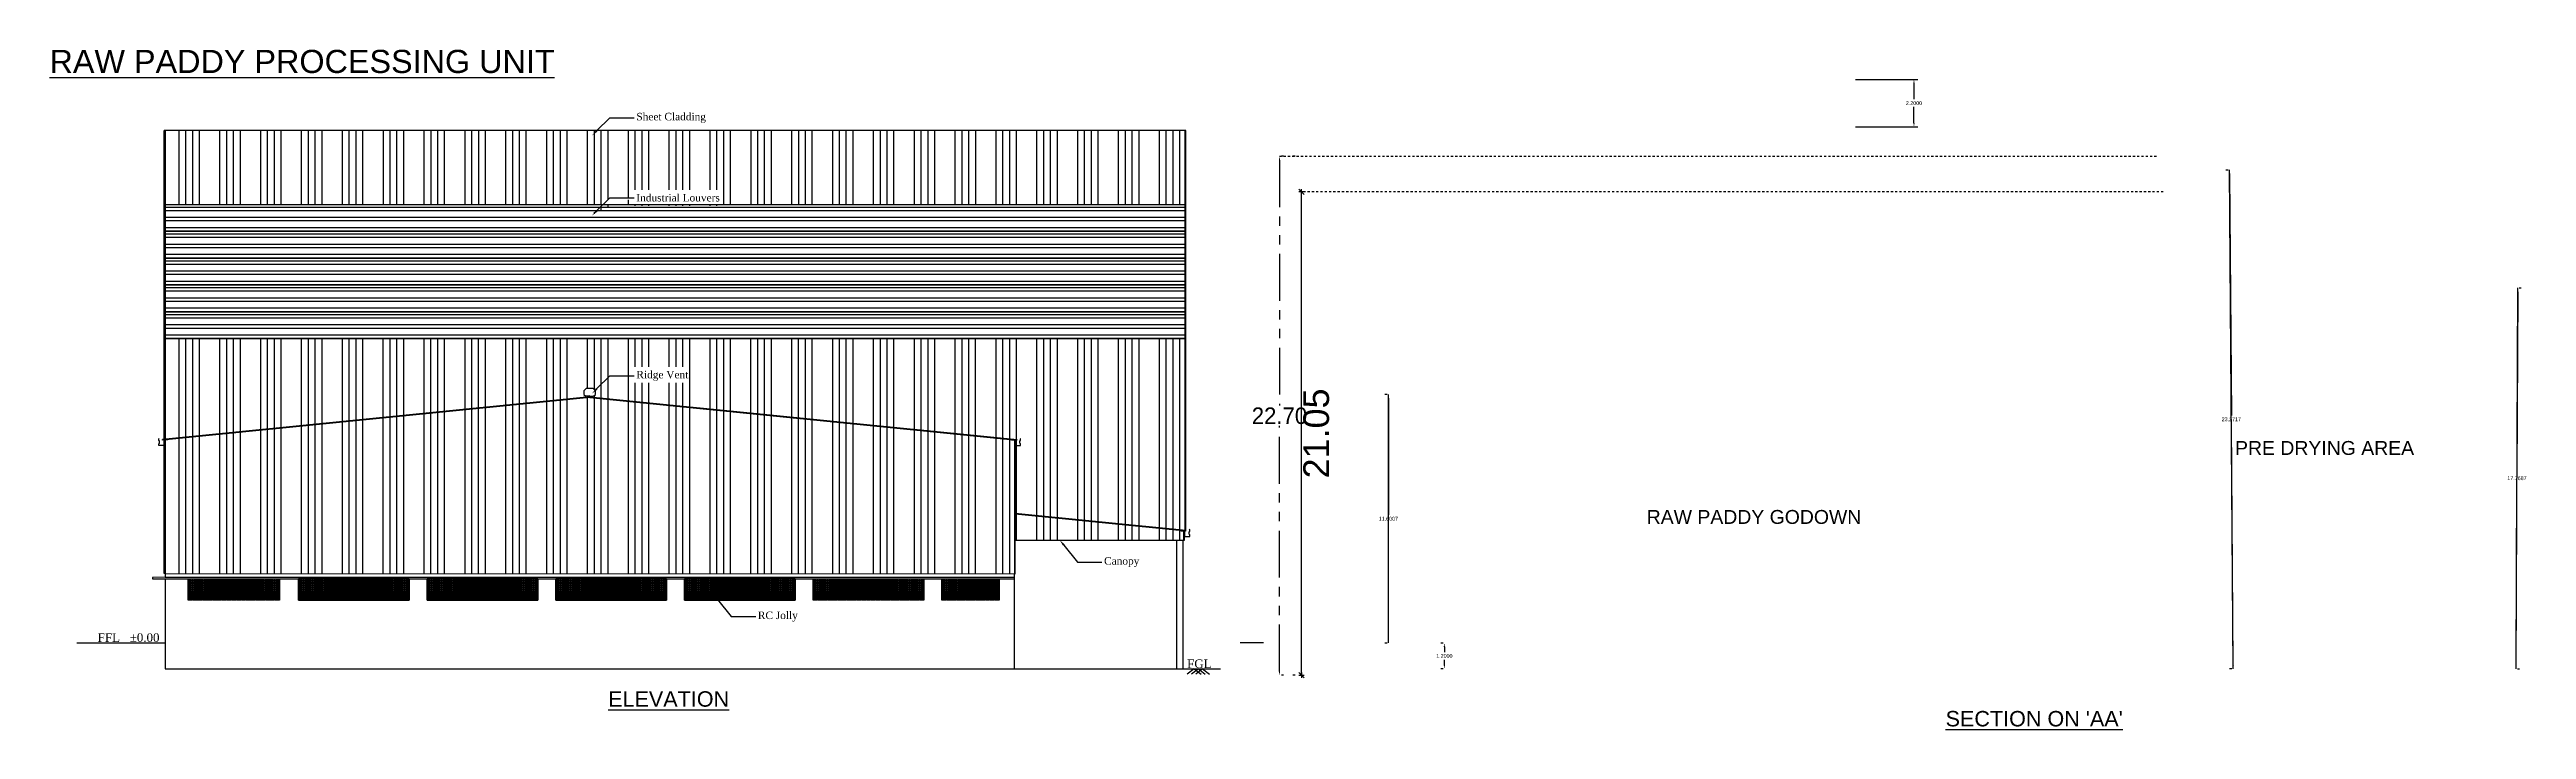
# Model space of a CAD drawing. Header units: metres. Extents: x 1422408 to 2565053, y 3723 to 80428.
# Drawn here: x 2267902.1 to 2268017.6, y 4216.5 to 4248.3 of the extents above; entities that cross this region are included whole.
import ezdxf
from ezdxf import colors
from ezdxf.entities.mleader import LeaderData, LeaderLine
from ezdxf.enums import TextEntityAlignment as Align
from ezdxf.math import Vec2, Vec3

# ---------------------------------------------------------------- set-up
doc = ezdxf.new("R2010")
doc.units = ezdxf.units.M
doc.header["$LTSCALE"] = 3.5
doc.header["$MEASUREMENT"] = 0
for name, pattern in [('DOT2', [0.125, 0, -0.125]), ('HIDDEN', [0.375, 0.25, -0.125]), ('LO-04b-R0 Framing-Framer(by Comau) - 131112$0${ Cable   Tele }', [0]), ('PHANTOM2', [1.25, 0.625, -0.125, 0.125, -0.125, 0.125, -0.125])]:
    doc.linetypes.add(name, pattern=pattern)
doc.layers.get('0').update_dxf_attribs({"linetype": 'CONTINUOUS'})
doc.layers.get('DEFPOINTS').update_dxf_attribs({"linetype": 'CONTINUOUS'})
for name, color, linetype in [('BLK_5_FLR_0_AC_ROOM_1', 117, 'CONTINUOUS'), ('BLK_5_FLR_0_AC_ROOM_2', 117, 'CONTINUOUS'), ('BLK_5_FLR_0_AC_ROOM_3', 117, 'CONTINUOUS'), ('BLK_5_HT_OF_BLDG', 5, 'CONTINUOUS'), ('BLK_5_PLINTH_HEIGHT', 7, 'CONTINUOUS'), ('BLK_5_ROOF_WATER_TANK_HT', 235, 'CONTINUOUS')]:
    doc.layers.add(name, color=color, linetype=linetype)
doc.styles.add('ANAND', font='times.ttf')
doc.styles.add('ROOM TEXT 10.5', font='swisse.ttf')
doc.styles.add('style1', font='arial.ttf', dxfattribs={"height": 0.28})
doc.styles.add('style1jaya', font='times.ttf')
doc.dimstyles.get("Standard").update_dxf_attribs({"dimtxt": 0.18, "dimasz": 0.18, "dimexe": 0.18, "dimexo": 0.0625, "dimgap": 0.09, "dimtad": 0, "dimtih": 1, "dimtoh": 1, "dimdec": 4, "dimzin": 0, "dimdsep": 46, "dimtxsty": 'Standard', "dimcen": 0.09, "dimadec": 0, "dimazin": 0, "dimtfac": 1, "dimtdec": 4, "dimtofl": 0, "dimtmove": 0, "dimatfit": 3, "dimfxl": 0, "dimtolj": 1, "dimtzin": 0, "dimarcsym": 0})
doc.dimstyles.new('STANDARD$0', dxfattribs={"dimtxt": 0.25, "dimasz": 0.1, "dimexe": 2, "dimexo": 2, "dimgap": 0, "dimtad": 0, "dimzin": 0, "dimdsep": 46, "dimtxsty": 'ANAND', "dimcen": 0.0625, "dimdle": 2.5, "dimse1": 1, "dimse2": 1, "dimclrd": 2, "dimclre": 9, "dimadec": 0, "dimazin": 0, "dimtfac": 1, "dimtix": 1, "dimtofl": 0, "dimtmove": 2, "dimatfit": 3, "dimldrblk": 'OBLIQUE', "dimfxl": 0, "dimtolj": 1, "dimtzin": 0, "dimarcsym": 0})
pattern_1 = [(90, (2262694.1467, 4968.6807), (-1.90499797, 0), []), (90, (2262694.4642, 4968.9982), (-1.90499797, 0), []), (90, (2262694.7817, 4969.3157), (-1.90499797, 0), []), (90, (2262695.0992, 4969.6332), (-1.90499797, 0), [])]

msp = doc.modelspace()

# ---------------------------------------------------------------- texts
at = {"ltscale": 0.22, "style": 'ROOM TEXT 10.5'}
for s, height, p in [('%%URAW PADDY PROCESSING UNIT', 1.08, (2267902.0853, 4247.15565)), ('PRE DRYING AREA', 0.648, (2268004.00394, 4229.3386)), ('RAW PADDY GODOWN', 0.648, (2267976.56733, 4226.12019)), ('%%UELEVATION', 0.72, (2267928.13335, 4217.59113)), ("%%USECTION ON 'AA'", 0.72, (2267990.50498, 4216.6719))]:
    msp.add_text(s, height=height, dxfattribs=at).set_placement(p)
at = {"linetype": 'HIDDEN', "style": 'style1jaya'}
for s, height, p in [('FFL   %%P0.00', 0.3999996, (2267905.77177, 4220.81525)), (' FGL', 0.4, (2267955.62897, 4219.59541))]:
    msp.add_text(s, height=height, dxfattribs=at).set_placement(p, align=Align.MIDDLE_CENTER)
at = {"insert": (2267935.1171, 4222.02927), "char_height": 0.35, "attachment_point": 1, "style": 'style1jaya'}
msp.add_mtext('RC Jolly', dxfattribs=at)

# ---------------------------------------------------------------- blocks, each defined once
blk = doc.blocks.new('RV')
at = {"color": 150, "ltscale": 100}
for p, q in [((16482, 4105.8), (16468.4, 4104.2)), ((16468.4, 4104.2), (16468.4, 4101.5)), ((16482, 4105.8), (16495.5, 4104.2)), ((16495.5, 4104.2), (16495.5, 4101.5))]:
    blk.add_line(p, q, dxfattribs=at)
blk.add_lwpolyline([(16494, 4104.4), (16499.5, 4109.9), (16499.5, 4121), (16492.5, 4128), (16471.4, 4128), (16464.4, 4121), (16464.4, 4109.9), (16470, 4104.4)], dxfattribs=at)
blk = doc.blocks.new('A$C77F846F6')
at = {"color": 150, "ltscale": 100}
blk.add_blockref('RV', (-16464.4, -4101.5), dxfattribs=at)
blk = doc.blocks.new('A$C3E707E37')
at = {"xscale": 25.4, "yscale": 25.4, "zscale": 25.4}
blk.add_blockref('A$C77F846F6', (0, 0), dxfattribs=at)
blk = doc.blocks.new('*D552')
at = {"layer": 'BLK_5_HT_OF_BLDG', "color": 0, "linetype": 'DOT2', "lineweight": -2}
for p, q in [((2267960.17, 4243.27), (2267959.26, 4243.27)), ((2267960.17, 4219.06), (2267959.26, 4219.06))]:
    blk.add_line(p, q, dxfattribs=at)
at = {"layer": 'BLK_5_HT_OF_BLDG', "color": 0, "linetype": 'PHANTOM2', "lineweight": -2}
for p, q in [((2267959.44, 4243.09), (2267959.44, 4231.64)), ((2267959.44, 4219.24), (2267959.44, 4230.69))]:
    blk.add_line(p, q, dxfattribs=at)
at = {"layer": 'BLK_5_HT_OF_BLDG', "color": 0}
for points in [[(2267959.41, 4243.09), (2267959.47, 4243.09), (2267959.44, 4243.27)], [(2267959.41, 4219.24), (2267959.47, 4219.24), (2267959.44, 4219.06)]]:
    blk.add_solid(points, dxfattribs=at)
at = {"layer": 'DEFPOINTS', "color": 0}
for p in [(2267959.44, 4243.27), (2267960.23, 4243.27), (2267960.23, 4219.06)]:
    blk.add_point(p, dxfattribs=at)
at = {"layer": 'BLK_5_HT_OF_BLDG', "color": 0, "lineweight": 25, "insert": (2267959.44, 4231.16), "char_height": 0.18, "attachment_point": 5}
blk.add_mtext('\\A1;{\\H4.2857x;22.70}', dxfattribs=at)
blk = doc.blocks.new('ER')
for p, q in [((-3, -3), (3, 3)), ((-3, 0), (3, 0)), ((0, -3), (0, 3))]:
    blk.add_line(p, q)
blk = doc.blocks.new('*D553')
at = {"lineweight": -2, "ltscale": 0.05}
blk.add_line((2267960.47, 4219.1), (2267960.47, 4241.57), dxfattribs=at)
at = {"layer": 'DEFPOINTS', "color": 0, "ltscale": 0.05}
for p in [(2267960.47, 4241.61), (2267960.47, 4241.61), (2267960.47, 4219.06)]:
    blk.add_point(p, dxfattribs=at)
at = {"lineweight": -2, "ltscale": 0.05, "xscale": 0.04, "yscale": 0.04, "zscale": 0.04}
for p, rotation in [((2267960.47, 4241.61), 90), ((2267960.47, 4219.06), 270)]:
    blk.add_blockref('ER', p, dxfattribs=dict(at, rotation=rotation))
at = {"color": 0, "ltscale": 0.05, "insert": (2267961.16, 4230.34), "char_height": 0.28, "attachment_point": 5, "rotation": 90, "style": 'style1'}
blk.add_mtext('\\A1;{\\H4.2857x;21.05}', dxfattribs=at)
blk = doc.blocks.new('_DOT')
at = {"color": 0, "linetype": 'ByBlock'}
blk.add_line((-0.5, 0), (-1, 0), dxfattribs=at)
at = {"color": 0, "linetype": 'ByBlock', "const_width": 0.5}
blk.add_lwpolyline([(-0.25, 0, 1), (0.25, 0, 1)], format="xyb", close=True, dxfattribs=at)
blk = doc.blocks.new('*D555')
at = {"layer": 'BLK_5_FLR_0_AC_ROOM_1', "color": 0, "linetype": 'DOT2', "lineweight": -2, "ltscale": 400}
for p, q in [((2267964.46, 4232.16), (2267964.34, 4232.16)), ((2267964.46, 4220.56), (2267964.34, 4220.56))]:
    blk.add_line(p, q, dxfattribs=at)
at = {"layer": 'BLK_5_FLR_0_AC_ROOM_1', "color": 0, "linetype": 'PHANTOM2', "lineweight": -2, "ltscale": 400}
for p, q in [((2267964.52, 4231.98), (2267964.52, 4226.54)), ((2267964.52, 4220.74), (2267964.52, 4226.18))]:
    blk.add_line(p, q, dxfattribs=at)
at = {"layer": 'BLK_5_FLR_0_AC_ROOM_1', "color": 0, "ltscale": 400}
for points in [[(2267964.49, 4231.98), (2267964.55, 4231.98), (2267964.52, 4232.16)], [(2267964.49, 4220.74), (2267964.55, 4220.74), (2267964.52, 4220.56)]]:
    blk.add_solid(points, dxfattribs=at)
at = {"layer": 'DEFPOINTS', "color": 0, "ltscale": 400}
for p in [(2267964.52, 4232.16), (2267964.52, 4232.16), (2267964.52, 4220.56)]:
    blk.add_point(p, dxfattribs=at)
at = {"layer": 'BLK_5_FLR_0_AC_ROOM_1', "color": 0, "ltscale": 400, "insert": (2267964.52, 4226.36), "char_height": 0.18, "attachment_point": 5}
blk.add_mtext('\\A1;11.6007', dxfattribs=at)
blk = doc.blocks.new('*D563')
at = {"layer": 'BLK_5_FLR_0_AC_ROOM_2', "color": 0, "linetype": 'DOT2', "lineweight": -2, "ltscale": 400}
for p, q in [((2268003.68, 4242.63), (2268003.57, 4242.63)), ((2268003.85, 4219.36), (2268003.74, 4219.36))]:
    blk.add_line(p, q, dxfattribs=at)
at = {"layer": 'BLK_5_FLR_0_AC_ROOM_2', "color": 0, "linetype": 'PHANTOM2', "lineweight": -2, "ltscale": 400}
for p, q in [((2268003.75, 4242.45), (2268003.83, 4231.18)), ((2268003.92, 4219.54), (2268003.83, 4230.82))]:
    blk.add_line(p, q, dxfattribs=at)
at = {"layer": 'BLK_5_FLR_0_AC_ROOM_2', "color": 0, "ltscale": 400}
for points in [[(2268003.78, 4242.45), (2268003.72, 4242.45), (2268003.75, 4242.63)], [(2268003.95, 4219.54), (2268003.89, 4219.54), (2268003.92, 4219.36)]]:
    blk.add_solid(points, dxfattribs=at)
at = {"layer": 'DEFPOINTS', "color": 0, "ltscale": 400}
for p in [(2268003.75, 4242.63), (2268003.75, 4242.63), (2268003.92, 4219.36)]:
    blk.add_point(p, dxfattribs=at)
at = {"layer": 'BLK_5_FLR_0_AC_ROOM_2', "color": 0, "ltscale": 400, "insert": (2268003.83, 4231), "char_height": 0.18, "attachment_point": 5}
blk.add_mtext('\\A1;23.2717', dxfattribs=at)
blk = doc.blocks.new('*D564')
at = {"layer": 'BLK_5_FLR_0_AC_ROOM_3', "color": 0, "linetype": 'PHANTOM2', "lineweight": -2, "ltscale": 400}
for p, q in [((2268017.19, 4236.95), (2268017.15, 4228.43)), ((2268017.11, 4219.54), (2268017.15, 4228.07))]:
    blk.add_line(p, q, dxfattribs=at)
at = {"layer": 'BLK_5_FLR_0_AC_ROOM_3', "color": 0, "linetype": 'DOT2', "lineweight": -2, "ltscale": 400}
for p, q in [((2268017.25, 4237.13), (2268017.37, 4237.13)), ((2268017.17, 4219.36), (2268017.29, 4219.36))]:
    blk.add_line(p, q, dxfattribs=at)
at = {"layer": 'BLK_5_FLR_0_AC_ROOM_3', "color": 0, "ltscale": 400}
for points in [[(2268017.16, 4236.95), (2268017.22, 4236.95), (2268017.19, 4237.13)], [(2268017.08, 4219.54), (2268017.14, 4219.54), (2268017.11, 4219.36)]]:
    blk.add_solid(points, dxfattribs=at)
at = {"layer": 'DEFPOINTS', "color": 0, "ltscale": 400}
for p in [(2268017.19, 4237.13), (2268017.19, 4237.13), (2268017.11, 4219.36)]:
    blk.add_point(p, dxfattribs=at)
at = {"layer": 'BLK_5_FLR_0_AC_ROOM_3', "color": 0, "ltscale": 400, "insert": (2268017.15, 4228.25), "char_height": 0.18, "attachment_point": 5}
blk.add_mtext('\\A1;17.7687', dxfattribs=at)
blk = doc.blocks.new('*D581')
at = {"layer": 'BLK_5_PLINTH_HEIGHT', "color": 0, "linetype": 'DOT2', "lineweight": -2}
for p, q in [((2267967.07, 4220.56), (2267966.95, 4220.56)), ((2267967.07, 4219.36), (2267966.95, 4219.36))]:
    blk.add_line(p, q, dxfattribs=at)
at = {"layer": 'BLK_5_PLINTH_HEIGHT', "color": 0, "linetype": 'PHANTOM2', "lineweight": -2}
for p, q in [((2267967.13, 4220.38), (2267967.13, 4220.14)), ((2267967.13, 4219.54), (2267967.13, 4219.78))]:
    blk.add_line(p, q, dxfattribs=at)
at = {"layer": 'BLK_5_PLINTH_HEIGHT', "color": 0}
for points in [[(2267967.1, 4220.38), (2267967.16, 4220.38), (2267967.13, 4220.56)], [(2267967.1, 4219.54), (2267967.16, 4219.54), (2267967.13, 4219.36)]]:
    blk.add_solid(points, dxfattribs=at)
at = {"layer": 'DEFPOINTS', "color": 0}
for p in [(2267967.13, 4220.56), (2267967.13, 4219.36), (2267967.13, 4219.36)]:
    blk.add_point(p, dxfattribs=at)
at = {"layer": 'BLK_5_PLINTH_HEIGHT', "color": 0, "lineweight": 25, "insert": (2267967.13, 4219.96), "char_height": 0.18, "attachment_point": 5}
blk.add_mtext('\\A1;1.2000', dxfattribs=at)
blk = doc.blocks.new('*D707')
at = {"layer": 'BLK_5_ROOF_WATER_TANK_HT', "color": 0, "lineweight": -2}
for p, q in [((2267986.31, 4246.85), (2267989.21, 4246.85)), ((2267989.03, 4246.67), (2267989.03, 4245.93)), ((2267989.03, 4244.83), (2267989.03, 4245.57)), ((2267986.31, 4244.65), (2267989.21, 4244.65))]:
    blk.add_line(p, q, dxfattribs=at)
at = {"layer": 'BLK_5_ROOF_WATER_TANK_HT', "color": 0}
for points in [[(2267989, 4246.67), (2267989.06, 4246.67), (2267989.03, 4246.85)], [(2267989, 4244.83), (2267989.06, 4244.83), (2267989.03, 4244.65)]]:
    blk.add_solid(points, dxfattribs=at)
at = {"layer": 'DEFPOINTS', "color": 0}
for p in [(2267986.24, 4246.85), (2267989.03, 4246.85), (2267986.24, 4244.65)]:
    blk.add_point(p, dxfattribs=at)
at = {"layer": 'BLK_5_ROOF_WATER_TANK_HT', "color": 0, "insert": (2267989.03, 4245.75), "char_height": 0.18, "attachment_point": 5}
blk.add_mtext('\\A1;2.2000', dxfattribs=at)

# ---------------------------------------------------------------- dimensions: what is measured, and where the dimension line sits
at = {"ltscale": 0.05}
dim = msp.add_aligned_dim(p1=(2267960.46529, 4219.06294), p2=(2267960.46529, 4241.6127), distance=0, text='{\\H4.2857x;21.05}', dimstyle='STANDARD$0', override={"dimtxt": 0.28, "dimasz": 0.04, "dimgap": 0.08, "dimtad": 2, "dimtxsty": 'style1', "dimblk": 'ER', "dimclrd": 256, "dimldrblk": 'DOT', "dimfxl": 0.18, "dimfxlon": 1, "dimarcsym": 1}, dxfattribs=at)
dim.commit()
dim.dimension.update_dxf_attribs({"geometry": '*D553', "text_midpoint": (2267961.15797, 4230.33782)})
at = {"layer": 'BLK_5_FLR_0_AC_ROOM_1', "color": 3, "ltscale": 400}
dim = msp.add_aligned_dim(p1=(2267964.51951, 4220.56294), p2=(2267964.51951, 4232.16363), distance=0, dimstyle='STANDARD$0', override={"dimtxt": 0.18, "dimasz": 0.18, "dimexe": 0.18, "dimexo": 0.0625, "dimgap": 0.09, "dimtih": 1, "dimtoh": 1, "dimdec": 4, "dimtxsty": 'Standard', "dimcen": 0.09, "dimdle": 0, "dimse1": 0, "dimse2": 0, "dimclrd": 0, "dimclre": 0, "dimtdec": 4, "dimtix": 0, "dimtmove": 0, "dimfxl": 0, "dimarcsym": 2}, dxfattribs=at)
dim.commit()
dim.dimension.update_dxf_attribs({"geometry": '*D555', "text_midpoint": (2267964.51951, 4226.36329)})
at = {"layer": 'BLK_5_FLR_0_AC_ROOM_2', "color": 3, "ltscale": 400}
dim = msp.add_aligned_dim(p1=(2268003.91732, 4219.36294), p2=(2268003.74607, 4242.634), distance=0, dimstyle='STANDARD$0', override={"dimtxt": 0.18, "dimasz": 0.18, "dimexe": 0.18, "dimexo": 0.0625, "dimgap": 0.09, "dimtih": 1, "dimtoh": 1, "dimdec": 4, "dimtxsty": 'Standard', "dimcen": 0.09, "dimdle": 0, "dimse1": 0, "dimse2": 0, "dimclrd": 0, "dimclre": 0, "dimtdec": 4, "dimtix": 0, "dimtmove": 0, "dimfxl": 0, "dimarcsym": 2}, dxfattribs=at)
dim.commit()
dim.dimension.update_dxf_attribs({"geometry": '*D563', "text_midpoint": (2268003.83169, 4230.99847)})
at = {"layer": 'BLK_5_FLR_0_AC_ROOM_3', "color": 3, "ltscale": 400}
dim = msp.add_aligned_dim(p1=(2268017.11079, 4219.36294), p2=(2268017.18863, 4237.13144), distance=0, dimstyle='STANDARD$0', override={"dimtxt": 0.18, "dimasz": 0.18, "dimexe": 0.18, "dimexo": 0.0625, "dimgap": 0.09, "dimtih": 1, "dimtoh": 1, "dimdec": 4, "dimtxsty": 'Standard', "dimcen": 0.09, "dimdle": 0, "dimse1": 0, "dimse2": 0, "dimclrd": 0, "dimclre": 0, "dimtdec": 4, "dimtix": 0, "dimtmove": 0, "dimfxl": 0, "dimarcsym": 2}, dxfattribs=at)
dim.commit()
dim.dimension.update_dxf_attribs({"geometry": '*D564', "text_midpoint": (2268017.14971, 4228.24719)})
at = {"layer": 'BLK_5_HT_OF_BLDG', "color": 1, "lineweight": 25}
dim = msp.add_aligned_dim(p1=(2267960.22823, 4219.06294), p2=(2267960.22823, 4243.26669), distance=0.78349, text='{\\H4.2857x;22.70}', dimstyle='STANDARD$0', override={"dimtxt": 0.18, "dimasz": 0.18, "dimexe": 0.18, "dimexo": 0.0625, "dimgap": 0.09, "dimtih": 1, "dimtoh": 1, "dimdec": 4, "dimtxsty": 'Standard', "dimcen": 0.09, "dimdle": 0, "dimse1": 0, "dimse2": 0, "dimclrd": 0, "dimclre": 0, "dimtdec": 4, "dimtix": 0, "dimtmove": 0, "dimfxl": 0, "dimarcsym": 2}, dxfattribs=at)
dim.commit()
dim.dimension.update_dxf_attribs({"geometry": '*D552', "text_midpoint": (2267959.44474, 4231.16482)})
at = {"layer": 'BLK_5_PLINTH_HEIGHT', "color": 1, "lineweight": 25}
dim = msp.add_aligned_dim(p1=(2267967.13083, 4220.56294), p2=(2267967.13083, 4219.36294), distance=0, dimstyle='STANDARD$0', override={"dimtxt": 0.18, "dimasz": 0.18, "dimexe": 0.18, "dimexo": 0.0625, "dimgap": 0.09, "dimtih": 1, "dimtoh": 1, "dimdec": 4, "dimtxsty": 'Standard', "dimcen": 0.09, "dimdle": 0, "dimse1": 0, "dimse2": 0, "dimclrd": 0, "dimclre": 0, "dimtdec": 4, "dimtix": 0, "dimtmove": 0, "dimfxl": 0, "dimarcsym": 2}, dxfattribs=at)
dim.commit()
dim.dimension.update_dxf_attribs({"geometry": '*D581', "text_midpoint": (2267967.13083, 4219.96294)})
at = {"layer": 'BLK_5_ROOF_WATER_TANK_HT', "color": 235}
dim = msp.add_linear_dim(base=(2267989.02566, 4246.84879), p1=(2267986.24446, 4244.64879), p2=(2267986.24446, 4246.84879), angle=90, dimstyle='Standard', override={"dimscale": 1}, dxfattribs=at)
dim.commit()
dim.dimension.update_dxf_attribs({"geometry": '*D707', "text_midpoint": (2267989.02566, 4245.74879)})

# ---------------------------------------------------------------- hatches: boundary and pattern name
h = msp.add_hatch()
h.set_pattern_fill('ANSI34', color=256, scale=0.1, angle=45)
h.set_pattern_definition(pattern_1)
h.paths.add_polyline_path([(2267955.03466, 4241.01218), (2267955.03469, 4244.46667), (2267907.47357, 4244.46667), (2267907.47354, 4241.01218)])
edge = h.paths.add_edge_path()
edge.add_line((2267929.35113, 4240.95514), (2267933.32944, 4240.95514))
edge.add_line((2267933.32944, 4240.95514), (2267933.32944, 4241.70246))
edge.add_line((2267933.32944, 4241.70246), (2267929.35113, 4241.70246))
edge.add_line((2267929.35113, 4241.70246), (2267929.35113, 4240.95514))
edge.add_line((2267928.21316, 4241.33473), (2267929.3515, 4241.33473))
edge.add_line((2267927.59818, 4240.72062), (2267928.21316, 4241.33473))
edge.add_line((2267927.63351, 4240.68524), (2267927.3859, 4240.50864))
edge.add_line((2267927.3859, 4240.50864), (2267927.56285, 4240.756))
edge.add_line((2267927.56285, 4240.756), (2267927.63351, 4240.68524))
h = msp.add_hatch()
h.set_pattern_fill('ANSI32', color=256, scale=0.05, angle=135)
h.set_pattern_definition([(180, (2262694.14667, 4973.69313), (0, -0.47624949), []), (180, (2262693.9879, 4973.8519), (0, -0.47624949), [])])
h.paths.add_polyline_path([(2267955.00105, 4241.01218), (2267907.47349, 4241.01227), (2267907.47348, 4239.75915), (2267955.00105, 4239.75906)])
h = msp.add_hatch()
h.set_pattern_fill('ANSI32', color=256, scale=0.05, angle=135)
h.set_pattern_definition([(180, (2262694.14667, 4972.44), (0, -0.47624949), []), (180, (2262693.9879, 4972.59876), (0, -0.47624949), [])])
h.paths.add_polyline_path([(2267955.00105, 4239.75906), (2267907.47349, 4239.75915), (2267907.47348, 4238.50604), (2267955.00105, 4238.50594)])
h = msp.add_hatch()
h.set_pattern_fill('ANSI32', color=256, scale=0.05, angle=135)
h.set_pattern_definition([(180, (2262694.14667, 4971.1869), (0, -0.47624949), []), (180, (2262693.9879, 4971.34565), (0, -0.47624949), [])])
h.paths.add_polyline_path([(2267955.00105, 4238.50594), (2267907.47349, 4238.50604), (2267907.47348, 4237.25292), (2267955.00105, 4237.25283)])
h = msp.add_hatch()
h.set_pattern_fill('ANSI32', color=256, scale=0.05, angle=135)
h.set_pattern_definition([(180, (2262694.14667, 4969.9338), (0, -0.47624949), []), (180, (2262693.9879, 4970.09253), (0, -0.47624949), [])])
h.paths.add_polyline_path([(2267955.00105, 4237.25283), (2267907.47349, 4237.25292), (2267907.47348, 4235.9998), (2267955.00105, 4235.99971)])
h = msp.add_hatch()
h.set_pattern_fill('ANSI32', color=256, scale=0.05, angle=135)
h.set_pattern_definition([(180, (2262694.14667, 4968.68066), (0, -0.47624949), []), (180, (2262693.9879, 4968.8394), (0, -0.47624949), [])])
h.paths.add_polyline_path([(2267955.00105, 4235.99971), (2267907.47349, 4235.9998), (2267907.47348, 4234.74668), (2267955.00105, 4234.74659)])
h = msp.add_hatch()
h.set_pattern_fill('ANSI34', color=256, scale=0.1, angle=45)
h.set_pattern_definition(pattern_1)
h.paths.add_polyline_path([(2267954.97649, 4225.36294), (2267954.97649, 4225.78715), (2267954.83939, 4225.80086), (2267947.1183, 4226.5734), (2267947.11827, 4225.36294)])

# ---------------------------------------------------------------- linework, layer by layer
for p, q in [((2267907.43343, 4230.06738), (2267907.43357, 4244.46667)), ((2267907.47357, 4244.46667), (2267907.47343, 4230.07138)), ((2267927.27572, 4232.05161), (2267907.34793, 4230.05883)), ((2267927.27572, 4232.01141), (2267907.35191, 4230.01903)), ((2267927.27572, 4232.05166), (2267947.20404, 4230.05883)), ((2267927.27572, 4232.01147), (2267947.20006, 4230.01903)), ((2267907.18781, 4230.09355), (2267907.2049, 4230.11064)), ((2267907.18781, 4230.01187), (2267907.18781, 4230.09355)), ((2267907.21138, 4229.9883), (2267907.18781, 4230.01187)), ((2267907.21138, 4229.87851), (2267907.21138, 4229.9883)), ((2267907.35191, 4230.01903), (2267907.34793, 4230.05883)), ((2267907.43343, 4223.79772), (2267907.43358, 4230.0272)), ((2267907.60269, 4230.04411), (2267907.43358, 4230.0272)), ((2267907.43358, 4230.0272), (2267907.43382, 4229.77443)), ((2267907.47358, 4230.0312), (2267907.47343, 4223.79772)), ((2267907.18782, 4229.85492), (2267907.21138, 4229.87851)), ((2267907.18782, 4229.77442), (2267907.18782, 4229.85492)), ((2267907.43382, 4229.77443), (2267907.18782, 4229.77442)), ((2267955.07455, 4225.80612), (2267947.1183, 4226.60175)), ((2267955.07455, 4225.77737), (2267947.1183, 4226.5734)), ((2267947.07827, 4225.36294), (2267955.00849, 4225.36294)), ((2267954.97649, 4225.36294), (2267954.97649, 4225.78718)), ((2267955.00849, 4225.36294), (2267955.00849, 4225.78395)), ((2267955.07455, 4225.77737), (2267955.07455, 4225.80612)), ((2267907.48324, 4223.63794), (2267906.88324, 4223.61294)), ((2267906.88324, 4223.61294), (2267906.88324, 4223.56294)), ((2267906.88324, 4223.56294), (2267907.48343, 4223.56294)), ((2267907.47343, 4223.79772), (2267907.43343, 4223.79772)), ((2267907.47343, 4223.79772), (2267947.11824, 4223.79679)), ((2267907.48324, 4223.79772), (2267907.48324, 4223.63794)), ((2267907.48324, 4223.63794), (2267947.06833, 4223.63794)), ((2267907.48343, 4223.56294), (2267947.06853, 4223.56294)), ((2267907.48343, 4223.56294), (2267907.48343, 4219.36294))]:
    msp.add_line(p, q)
at = {"linetype": 'Continuous'}
for p, q in [((2267908.1261, 4230.13665), (2267908.1261, 4234.74659)), ((2267908.4436, 4230.1684), (2267908.4436, 4234.74659)), ((2267908.7611, 4230.20015), (2267908.7611, 4234.74659)), ((2267909.0786, 4230.2319), (2267909.0786, 4234.74659)), ((2267910.0311, 4230.32715), (2267910.0311, 4234.74659)), ((2267910.3486, 4230.3589), (2267910.3486, 4234.74659)), ((2267910.6661, 4230.39065), (2267910.6661, 4234.74659)), ((2267910.9836, 4230.4224), (2267910.9836, 4234.74659)), ((2267911.93609, 4230.51765), (2267911.93609, 4234.74659)), ((2267912.25359, 4230.5494), (2267912.25359, 4234.74659)), ((2267912.57109, 4230.58115), (2267912.57109, 4234.74659)), ((2267912.88859, 4230.6129), (2267912.88859, 4234.74659)), ((2267913.84109, 4230.70815), (2267913.84109, 4234.74659)), ((2267914.15859, 4230.7399), (2267914.15859, 4234.74659)), ((2267914.47609, 4230.77165), (2267914.47609, 4234.74659)), ((2267914.79359, 4230.8034), (2267914.79359, 4234.74659)), ((2267915.74609, 4230.89865), (2267915.74609, 4234.74659)), ((2267916.06359, 4230.9304), (2267916.06359, 4234.74659)), ((2267916.38109, 4230.96215), (2267916.38109, 4234.74659)), ((2267916.69859, 4230.9939), (2267916.69859, 4234.74659)), ((2267917.65109, 4231.08915), (2267917.65109, 4234.74659)), ((2267917.96859, 4231.1209), (2267917.96859, 4234.74659)), ((2267918.28609, 4231.15265), (2267918.28609, 4234.74659)), ((2267918.60359, 4231.1844), (2267918.60359, 4234.74659)), ((2267919.55609, 4231.27965), (2267919.55609, 4234.74659)), ((2267919.87359, 4231.3114), (2267919.87359, 4234.74659)), ((2267920.19108, 4231.34315), (2267920.19108, 4234.74659)), ((2267920.50859, 4231.3749), (2267920.50859, 4234.74659)), ((2267921.46108, 4231.47015), (2267921.46108, 4234.74659)), ((2267921.77858, 4231.5019), (2267921.77858, 4234.74659)), ((2267922.09608, 4231.53365), (2267922.09608, 4234.74659)), ((2267922.41358, 4231.5654), (2267922.41358, 4234.74659)), ((2267923.36608, 4231.66065), (2267923.36608, 4234.74659)), ((2267923.68358, 4231.6924), (2267923.68358, 4234.74659)), ((2267924.00108, 4231.72415), (2267924.00108, 4234.74659)), ((2267924.31858, 4231.7559), (2267924.31858, 4234.74659)), ((2267925.27108, 4231.85115), (2267925.27108, 4234.74659)), ((2267925.58858, 4231.8829), (2267925.58858, 4234.74659)), ((2267925.90608, 4231.91465), (2267925.90608, 4234.74659)), ((2267926.22358, 4231.9464), (2267926.22358, 4234.74659)), ((2267927.17608, 4232.43528), (2267927.17608, 4234.74659)), ((2267927.49358, 4232.37791), (2267927.49358, 4234.74659)), ((2267927.81108, 4231.99813), (2267927.81108, 4234.74659)), ((2267928.12858, 4231.96638), (2267928.12858, 4234.74659)), ((2267929.08108, 4231.87113), (2267929.08108, 4234.74659)), ((2267929.39857, 4233.44978), (2267929.39857, 4234.74659)), ((2267929.71607, 4233.44978), (2267929.71607, 4234.74659)), ((2267930.03358, 4233.44978), (2267930.03358, 4234.74659)), ((2267930.98607, 4233.44978), (2267930.98607, 4234.74659)), ((2267931.30357, 4233.44978), (2267931.30357, 4234.74659)), ((2267931.62107, 4233.44978), (2267931.62107, 4234.74659)), ((2267931.93857, 4231.58538), (2267931.93857, 4234.74659)), ((2267932.89107, 4231.49013), (2267932.89107, 4234.74659)), ((2267933.20857, 4231.45838), (2267933.20857, 4234.74659)), ((2267933.52607, 4231.42663), (2267933.52607, 4234.74659)), ((2267933.84357, 4231.39488), (2267933.84357, 4234.74659)), ((2267934.79607, 4231.29963), (2267934.79607, 4234.74659)), ((2267935.11357, 4231.26788), (2267935.11357, 4234.74659)), ((2267935.43107, 4231.23613), (2267935.43107, 4234.74659)), ((2267935.74857, 4231.20438), (2267935.74857, 4234.74659)), ((2267936.70107, 4231.10913), (2267936.70107, 4234.74659)), ((2267937.01857, 4231.07738), (2267937.01857, 4234.74659)), ((2267937.33607, 4231.04563), (2267937.33607, 4234.74659)), ((2267937.65357, 4231.01388), (2267937.65357, 4234.74659)), ((2267938.60606, 4230.91863), (2267938.60606, 4234.74659)), ((2267938.92356, 4230.88688), (2267938.92356, 4234.74659)), ((2267939.24106, 4230.85513), (2267939.24106, 4234.74659)), ((2267939.55857, 4230.82338), (2267939.55857, 4234.74659)), ((2267940.51106, 4230.72813), (2267940.51106, 4234.74659)), ((2267940.82856, 4230.69638), (2267940.82856, 4234.74659)), ((2267941.14606, 4230.66463), (2267941.14606, 4234.74659)), ((2267941.46356, 4230.63288), (2267941.46356, 4234.74659)), ((2267942.41606, 4230.53763), (2267942.41606, 4234.74659)), ((2267942.73356, 4230.50588), (2267942.73356, 4234.74659)), ((2267943.05106, 4230.47413), (2267943.05106, 4234.74659)), ((2267943.36856, 4230.44238), (2267943.36856, 4234.74659)), ((2267944.32106, 4230.34713), (2267944.32106, 4234.74659)), ((2267944.63856, 4230.31538), (2267944.63856, 4234.74659)), ((2267944.95606, 4230.28363), (2267944.95606, 4234.74659)), ((2267945.27356, 4230.25188), (2267945.27356, 4234.74659)), ((2267946.22606, 4230.15663), (2267946.22606, 4234.74659)), ((2267946.54356, 4230.12488), (2267946.54356, 4234.74659)), ((2267946.86106, 4230.09313), (2267946.86106, 4234.74659)), ((2267947.17856, 4230.06138), (2267947.17856, 4234.74659)), ((2267948.13105, 4226.50047), (2267948.13105, 4234.74659)), ((2267948.44855, 4226.46872), (2267948.44855, 4234.74659)), ((2267948.76605, 4226.43697), (2267948.76605, 4234.74659)), ((2267949.08355, 4226.40522), (2267949.08355, 4234.74659)), ((2267950.03605, 4226.30997), (2267950.03605, 4234.74659)), ((2267950.35355, 4226.27822), (2267950.35355, 4234.74659)), ((2267950.67105, 4226.24647), (2267950.67105, 4234.74659)), ((2267950.98855, 4226.21472), (2267950.98855, 4234.74659)), ((2267951.94105, 4226.11947), (2267951.94105, 4234.74659)), ((2267952.25855, 4226.08772), (2267952.25855, 4234.74659)), ((2267952.57605, 4226.05597), (2267952.57605, 4234.74659)), ((2267952.89355, 4226.02422), (2267952.89355, 4234.74659)), ((2267953.84605, 4225.92897), (2267953.84605, 4234.74659)), ((2267954.16355, 4225.89722), (2267954.16355, 4234.74659)), ((2267954.48105, 4225.86547), (2267954.48105, 4234.74659)), ((2267954.79855, 4225.83372), (2267954.79855, 4234.74659)), ((2267929.39857, 4231.83938), (2267929.39857, 4232.70247)), ((2267929.71607, 4231.80763), (2267929.71607, 4232.70247)), ((2267930.03358, 4231.77588), (2267930.03358, 4232.70247)), ((2267930.98607, 4231.68063), (2267930.98607, 4232.70247)), ((2267931.30357, 4231.64888), (2267931.30357, 4232.70247)), ((2267931.62107, 4231.61713), (2267931.62107, 4232.70247)), ((2267917.65109, 4223.79749), (2267917.65109, 4231.04895)), ((2267917.96859, 4223.79748), (2267917.96859, 4231.0807)), ((2267918.28609, 4223.79747), (2267918.28609, 4231.11245)), ((2267918.60359, 4223.79746), (2267918.60359, 4231.1442)), ((2267919.55609, 4223.79744), (2267919.55609, 4231.23945)), ((2267919.87359, 4223.79743), (2267919.87359, 4231.2712)), ((2267920.19108, 4223.79743), (2267920.19108, 4231.30295)), ((2267920.50859, 4223.79742), (2267920.50859, 4231.3347)), ((2267921.46108, 4223.7974), (2267921.46108, 4231.42995)), ((2267921.77858, 4223.79739), (2267921.77858, 4231.4617)), ((2267922.09608, 4223.79738), (2267922.09608, 4231.49345)), ((2267922.41358, 4223.79737), (2267922.41358, 4231.5252)), ((2267923.36608, 4223.79735), (2267923.36608, 4231.62045)), ((2267923.68358, 4223.79734), (2267923.68358, 4231.6522)), ((2267924.00108, 4223.79734), (2267924.00108, 4231.68395)), ((2267924.31858, 4223.79733), (2267924.31858, 4231.7157)), ((2267925.27108, 4223.79731), (2267925.27108, 4231.81095)), ((2267925.58858, 4223.7973), (2267925.58858, 4231.8427)), ((2267925.90608, 4223.79729), (2267925.90608, 4231.87445)), ((2267926.22358, 4223.79728), (2267926.22358, 4231.9062)), ((2267927.17608, 4223.79726), (2267927.17608, 4232.00145)), ((2267927.49358, 4232.02988), (2267927.49358, 4232.11032)), ((2267927.49358, 4223.79725), (2267927.49358, 4231.98968)), ((2267927.81108, 4223.79725), (2267927.81108, 4231.95793)), ((2267928.12858, 4223.79724), (2267928.12858, 4231.92618)), ((2267929.08108, 4223.79722), (2267929.08108, 4231.83093)), ((2267929.39857, 4223.79721), (2267929.39857, 4231.79918)), ((2267929.71607, 4223.7972), (2267929.71607, 4231.76743)), ((2267930.03358, 4223.79719), (2267930.03358, 4231.73568)), ((2267930.98607, 4223.79717), (2267930.98607, 4231.64043)), ((2267931.30357, 4223.79716), (2267931.30357, 4231.60868)), ((2267931.62107, 4223.79716), (2267931.62107, 4231.57693)), ((2267931.93857, 4223.79715), (2267931.93857, 4231.54518)), ((2267932.89107, 4223.79713), (2267932.89107, 4231.44993)), ((2267933.20857, 4223.79712), (2267933.20857, 4231.41818)), ((2267933.52607, 4223.79711), (2267933.52607, 4231.38643)), ((2267933.84357, 4223.79711), (2267933.84357, 4231.35468)), ((2267934.79607, 4223.79708), (2267934.79607, 4231.25943)), ((2267935.11357, 4223.79708), (2267935.11357, 4231.22768)), ((2267935.43107, 4223.79707), (2267935.43107, 4231.19593)), ((2267935.74857, 4223.79706), (2267935.74857, 4231.16418)), ((2267936.70107, 4223.79704), (2267936.70107, 4231.06893)), ((2267937.01857, 4223.79703), (2267937.01857, 4231.03718)), ((2267908.1261, 4223.79771), (2267908.1261, 4230.09645)), ((2267908.4436, 4223.7977), (2267908.4436, 4230.1282)), ((2267908.7611, 4223.79769), (2267908.7611, 4230.15995)), ((2267909.0786, 4223.79769), (2267909.0786, 4230.1917)), ((2267910.0311, 4223.79766), (2267910.0311, 4230.28695)), ((2267910.3486, 4223.79766), (2267910.3486, 4230.3187)), ((2267910.6661, 4223.79765), (2267910.6661, 4230.35045)), ((2267910.9836, 4223.79764), (2267910.9836, 4230.3822)), ((2267911.93609, 4223.79762), (2267911.93609, 4230.47745)), ((2267912.25359, 4223.79761), (2267912.25359, 4230.5092)), ((2267912.57109, 4223.7976), (2267912.57109, 4230.54095)), ((2267912.88859, 4223.7976), (2267912.88859, 4230.5727)), ((2267913.84109, 4223.79757), (2267913.84109, 4230.66795)), ((2267914.15859, 4223.79757), (2267914.15859, 4230.6997)), ((2267914.47609, 4223.79756), (2267914.47609, 4230.73145)), ((2267914.79359, 4223.79755), (2267914.79359, 4230.7632)), ((2267915.74609, 4223.79753), (2267915.74609, 4230.85845)), ((2267916.06359, 4223.79752), (2267916.06359, 4230.8902)), ((2267916.38109, 4223.79751), (2267916.38109, 4230.92195)), ((2267916.69859, 4223.79751), (2267916.69859, 4230.9537)), ((2267937.33607, 4223.79702), (2267937.33607, 4231.00543)), ((2267937.65357, 4223.79702), (2267937.65357, 4230.97368)), ((2267938.60606, 4223.79699), (2267938.60606, 4230.87843)), ((2267938.92356, 4223.79699), (2267938.92356, 4230.84668)), ((2267939.24106, 4223.79698), (2267939.24106, 4230.81493)), ((2267939.55857, 4223.79697), (2267939.55857, 4230.78318)), ((2267940.51106, 4223.79695), (2267940.51106, 4230.68793)), ((2267940.82856, 4223.79694), (2267940.82856, 4230.65618)), ((2267941.14606, 4223.79693), (2267941.14606, 4230.62443)), ((2267941.46356, 4223.79693), (2267941.46356, 4230.59268)), ((2267942.41606, 4223.7969), (2267942.41606, 4230.49743)), ((2267942.73356, 4223.7969), (2267942.73356, 4230.46568)), ((2267943.05106, 4223.79689), (2267943.05106, 4230.43393)), ((2267943.36856, 4223.79688), (2267943.36856, 4230.40218)), ((2267944.32106, 4223.79686), (2267944.32106, 4230.30693)), ((2267944.63856, 4223.79685), (2267944.63856, 4230.27518)), ((2267944.95606, 4223.79684), (2267944.95606, 4230.24343)), ((2267945.27356, 4223.79684), (2267945.27356, 4230.21168)), ((2267946.22606, 4223.79681), (2267946.22606, 4230.11643)), ((2267946.54356, 4223.79681), (2267946.54356, 4230.08468)), ((2267946.86106, 4223.7968), (2267946.86106, 4230.05293)), ((2267947.17856, 4229.77443), (2267947.17856, 4230.02118)), ((2267947.17856, 4226.59572), (2267947.17856, 4229.77443))]:
    msp.add_line(p, q, dxfattribs=at)
at = {"linetype": 'ByBlock', "lineweight": -2}
msp.add_line((2267933.87876, 4221.7985), (2267935.0171, 4221.7985), dxfattribs=at)
for points in [[(2267955.07469, 4244.46667), (2267907.43357, 4244.46667)], [(2267955.03469, 4244.46667), (2267955.03455, 4225.81012)], [(2267955.07455, 4225.80612), (2267955.07469, 4244.46667)], [(2267955.03466, 4241.01218), (2267907.47354, 4241.01218)], [(2267955.03465, 4239.75906), (2267907.47353, 4239.75906)], [(2267955.03465, 4238.50594), (2267907.47351, 4238.50594)], [(2267955.03464, 4237.25283), (2267907.4735, 4237.25283)], [(2267955.03463, 4235.99971), (2267907.47349, 4235.99971)], [(2267955.03462, 4234.74659), (2267907.47348, 4234.74659)], [(2267946.94928, 4230.04411), (2267947.11838, 4230.0272), (2267947.11815, 4229.77443), (2267947.36415, 4229.77442), (2267947.36415, 4229.85492), (2267947.34058, 4229.87851), (2267947.34058, 4229.9883), (2267947.36415, 4230.01187), (2267947.36415, 4230.09355), (2267947.34706, 4230.11064)], [(2267947.07838, 4230.0312), (2267947.07824, 4223.79679), (2267947.11824, 4223.79679), (2267947.11838, 4230.0272)], [(2267947.20006, 4230.01903), (2267947.20404, 4230.05883)], [(2267954.6532, 4219.36294), (2267954.6532, 4225.36294)], [(2267954.83939, 4225.80086), (2267955.00849, 4225.78395), (2267955.00849, 4225.53113), (2267955.25426, 4225.53117), (2267955.25426, 4225.61167), (2267955.23069, 4225.63526), (2267955.23069, 4225.74505), (2267955.25426, 4225.76862), (2267955.25426, 4225.8503), (2267955.23717, 4225.86739)], [(2267954.9532, 4219.36294), (2267954.9532, 4225.36294)], [(2267947.06853, 4223.7968), (2267947.06853, 4219.36294)], [(2267907.48343, 4219.36294), (2267956.54455, 4219.36294)], [(2267947.06853, 4219.36294), (2267956.54455, 4219.36294)]]:
    msp.add_lwpolyline(points)
at = {"linetype": 'HIDDEN', "ltscale": 0.05}
for points in [[(2268000.33864, 4243.26669), (2267959.44474, 4243.26669)], [(2268000.65265, 4241.6127), (2267960.46529, 4241.6127)]]:
    msp.add_lwpolyline(points, dxfattribs=at)
at = {"const_width": 0.00112}
msp.add_lwpolyline([(2267947.1183, 4226.71151), (2267947.1183, 4226.60175), (2267947.2723, 4226.58635), (2267947.30036, 4226.58354)], dxfattribs=at)
for points in [[(2267908.55457, 4223.56294), (2267908.75457, 4223.56294), (2267908.75457, 4223.36294), (2267908.55457, 4223.36294)], [(2267908.55457, 4223.36294), (2267908.75457, 4223.36294), (2267908.75457, 4223.16294), (2267908.55457, 4223.16294)], [(2267908.55457, 4223.16294), (2267908.75457, 4223.16294), (2267908.75457, 4222.96294), (2267908.55457, 4222.96294)], [(2267908.55457, 4222.96294), (2267908.75457, 4222.96294), (2267908.75457, 4222.76294), (2267908.55457, 4222.76294)], [(2267908.56457, 4223.55294), (2267908.74457, 4223.55294), (2267908.74457, 4223.37294), (2267908.56457, 4223.37294)], [(2267908.56457, 4223.35294), (2267908.74457, 4223.35294), (2267908.74457, 4223.17294), (2267908.56457, 4223.17294)], [(2267908.56457, 4223.15294), (2267908.74457, 4223.15294), (2267908.74457, 4222.97294), (2267908.56457, 4222.97294)], [(2267908.56457, 4222.95294), (2267908.74457, 4222.95294), (2267908.74457, 4222.77294), (2267908.56457, 4222.77294)], [(2267908.77957, 4223.56294), (2267908.97957, 4223.56294), (2267908.97957, 4223.36294), (2267908.77957, 4223.36294)], [(2267908.77957, 4223.36294), (2267908.97957, 4223.36294), (2267908.97957, 4223.16294), (2267908.77957, 4223.16294)], [(2267908.77957, 4223.16294), (2267908.97957, 4223.16294), (2267908.97957, 4222.96294), (2267908.77957, 4222.96294)], [(2267908.77957, 4222.96294), (2267908.97957, 4222.96294), (2267908.97957, 4222.76294), (2267908.77957, 4222.76294)], [(2267908.78957, 4223.55294), (2267908.96957, 4223.55294), (2267908.96957, 4223.37294), (2267908.78957, 4223.37294)], [(2267908.78957, 4223.35294), (2267908.96957, 4223.35294), (2267908.96957, 4223.17294), (2267908.78957, 4223.17294)], [(2267908.78957, 4223.15294), (2267908.96957, 4223.15294), (2267908.96957, 4222.97294), (2267908.78957, 4222.97294)], [(2267908.78957, 4222.95294), (2267908.96957, 4222.95294), (2267908.96957, 4222.77294), (2267908.78957, 4222.77294)], [(2267909.00457, 4223.56294), (2267909.20457, 4223.56294), (2267909.20457, 4223.36294), (2267909.00457, 4223.36294)], [(2267909.00457, 4223.36294), (2267909.20457, 4223.36294), (2267909.20457, 4223.16294), (2267909.00457, 4223.16294)], [(2267909.00457, 4223.16294), (2267909.20457, 4223.16294), (2267909.20457, 4222.96294), (2267909.00457, 4222.96294)], [(2267909.00457, 4222.96294), (2267909.20457, 4222.96294), (2267909.20457, 4222.76294), (2267909.00457, 4222.76294)], [(2267909.01457, 4223.55294), (2267909.19457, 4223.55294), (2267909.19457, 4223.37294), (2267909.01457, 4223.37294)], [(2267909.01457, 4223.35294), (2267909.19457, 4223.35294), (2267909.19457, 4223.17294), (2267909.01457, 4223.17294)], [(2267909.01457, 4223.15294), (2267909.19457, 4223.15294), (2267909.19457, 4222.97294), (2267909.01457, 4222.97294)], [(2267909.01457, 4222.95294), (2267909.19457, 4222.95294), (2267909.19457, 4222.77294), (2267909.01457, 4222.77294)], [(2267909.22957, 4223.56294), (2267909.42957, 4223.56294), (2267909.42957, 4223.36294), (2267909.22957, 4223.36294)], [(2267909.22957, 4223.36294), (2267909.42957, 4223.36294), (2267909.42957, 4223.16294), (2267909.22957, 4223.16294)], [(2267909.22957, 4223.16294), (2267909.42957, 4223.16294), (2267909.42957, 4222.96294), (2267909.22957, 4222.96294)], [(2267909.22957, 4222.96294), (2267909.42957, 4222.96294), (2267909.42957, 4222.76294), (2267909.22957, 4222.76294)], [(2267909.23957, 4223.55294), (2267909.41957, 4223.55294), (2267909.41957, 4223.37294), (2267909.23957, 4223.37294)], [(2267909.23957, 4223.35294), (2267909.41957, 4223.35294), (2267909.41957, 4223.17294), (2267909.23957, 4223.17294)], [(2267909.23957, 4223.15294), (2267909.41957, 4223.15294), (2267909.41957, 4222.97294), (2267909.23957, 4222.97294)], [(2267909.23957, 4222.95294), (2267909.41957, 4222.95294), (2267909.41957, 4222.77294), (2267909.23957, 4222.77294)], [(2267909.45457, 4223.56294), (2267909.65457, 4223.56294), (2267909.65457, 4223.36294), (2267909.45457, 4223.36294)], [(2267909.45457, 4223.36294), (2267909.65457, 4223.36294), (2267909.65457, 4223.16294), (2267909.45457, 4223.16294)], [(2267909.45457, 4223.16294), (2267909.65457, 4223.16294), (2267909.65457, 4222.96294), (2267909.45457, 4222.96294)], [(2267909.45457, 4222.96294), (2267909.65457, 4222.96294), (2267909.65457, 4222.76294), (2267909.45457, 4222.76294)], [(2267909.46457, 4223.55294), (2267909.64457, 4223.55294), (2267909.64457, 4223.37294), (2267909.46457, 4223.37294)], [(2267909.46457, 4223.35294), (2267909.64457, 4223.35294), (2267909.64457, 4223.17294), (2267909.46457, 4223.17294)], [(2267909.46457, 4223.15294), (2267909.64457, 4223.15294), (2267909.64457, 4222.97294), (2267909.46457, 4222.97294)], [(2267909.46457, 4222.95294), (2267909.64457, 4222.95294), (2267909.64457, 4222.77294), (2267909.46457, 4222.77294)], [(2267909.67957, 4223.56294), (2267909.87957, 4223.56294), (2267909.87957, 4223.36294), (2267909.67957, 4223.36294)], [(2267909.67957, 4223.36294), (2267909.87957, 4223.36294), (2267909.87957, 4223.16294), (2267909.67957, 4223.16294)], [(2267909.67957, 4223.16294), (2267909.87957, 4223.16294), (2267909.87957, 4222.96294), (2267909.67957, 4222.96294)], [(2267909.67957, 4222.96294), (2267909.87957, 4222.96294), (2267909.87957, 4222.76294), (2267909.67957, 4222.76294)], [(2267909.68957, 4223.55294), (2267909.86957, 4223.55294), (2267909.86957, 4223.37294), (2267909.68957, 4223.37294)], [(2267909.68957, 4223.35294), (2267909.86957, 4223.35294), (2267909.86957, 4223.17294), (2267909.68957, 4223.17294)], [(2267909.68957, 4223.15294), (2267909.86957, 4223.15294), (2267909.86957, 4222.97294), (2267909.68957, 4222.97294)], [(2267909.68957, 4222.95294), (2267909.86957, 4222.95294), (2267909.86957, 4222.77294), (2267909.68957, 4222.77294)], [(2267909.90457, 4223.56294), (2267910.10457, 4223.56294), (2267910.10457, 4223.36294), (2267909.90457, 4223.36294)], [(2267909.90457, 4223.36294), (2267910.10457, 4223.36294), (2267910.10457, 4223.16294), (2267909.90457, 4223.16294)], [(2267909.90457, 4223.16294), (2267910.10457, 4223.16294), (2267910.10457, 4222.96294), (2267909.90457, 4222.96294)], [(2267909.90457, 4222.96294), (2267910.10457, 4222.96294), (2267910.10457, 4222.76294), (2267909.90457, 4222.76294)], [(2267909.91457, 4223.55294), (2267910.09457, 4223.55294), (2267910.09457, 4223.37294), (2267909.91457, 4223.37294)], [(2267909.91457, 4223.35294), (2267910.09457, 4223.35294), (2267910.09457, 4223.17294), (2267909.91457, 4223.17294)], [(2267909.91457, 4223.15294), (2267910.09457, 4223.15294), (2267910.09457, 4222.97294), (2267909.91457, 4222.97294)], [(2267909.91457, 4222.95294), (2267910.09457, 4222.95294), (2267910.09457, 4222.77294), (2267909.91457, 4222.77294)], [(2267910.12957, 4223.56294), (2267910.32957, 4223.56294), (2267910.32957, 4223.36294), (2267910.12957, 4223.36294)], [(2267910.12957, 4223.36294), (2267910.32957, 4223.36294), (2267910.32957, 4223.16294), (2267910.12957, 4223.16294)], [(2267910.12957, 4223.16294), (2267910.32957, 4223.16294), (2267910.32957, 4222.96294), (2267910.12957, 4222.96294)], [(2267910.12957, 4222.96294), (2267910.32957, 4222.96294), (2267910.32957, 4222.76294), (2267910.12957, 4222.76294)], [(2267910.13957, 4223.55294), (2267910.31957, 4223.55294), (2267910.31957, 4223.37294), (2267910.13957, 4223.37294)], [(2267910.13957, 4223.35294), (2267910.31957, 4223.35294), (2267910.31957, 4223.17294), (2267910.13957, 4223.17294)], [(2267910.13957, 4223.15294), (2267910.31957, 4223.15294), (2267910.31957, 4222.97294), (2267910.13957, 4222.97294)], [(2267910.13957, 4222.95294), (2267910.31957, 4222.95294), (2267910.31957, 4222.77294), (2267910.13957, 4222.77294)], [(2267910.35457, 4223.56294), (2267910.55457, 4223.56294), (2267910.55457, 4223.36294), (2267910.35457, 4223.36294)], [(2267910.35457, 4223.36294), (2267910.55457, 4223.36294), (2267910.55457, 4223.16294), (2267910.35457, 4223.16294)], [(2267910.35457, 4223.16294), (2267910.55457, 4223.16294), (2267910.55457, 4222.96294), (2267910.35457, 4222.96294)], [(2267910.35457, 4222.96294), (2267910.55457, 4222.96294), (2267910.55457, 4222.76294), (2267910.35457, 4222.76294)], [(2267910.36457, 4223.55294), (2267910.54457, 4223.55294), (2267910.54457, 4223.37294), (2267910.36457, 4223.37294)], [(2267910.36457, 4223.35294), (2267910.54457, 4223.35294), (2267910.54457, 4223.17294), (2267910.36457, 4223.17294)], [(2267910.36457, 4223.15294), (2267910.54457, 4223.15294), (2267910.54457, 4222.97294), (2267910.36457, 4222.97294)], [(2267910.36457, 4222.95294), (2267910.54457, 4222.95294), (2267910.54457, 4222.77294), (2267910.36457, 4222.77294)], [(2267910.57957, 4223.56294), (2267910.77957, 4223.56294), (2267910.77957, 4223.36294), (2267910.57957, 4223.36294)], [(2267910.57957, 4223.36294), (2267910.77957, 4223.36294), (2267910.77957, 4223.16294), (2267910.57957, 4223.16294)], [(2267910.57957, 4223.16294), (2267910.77957, 4223.16294), (2267910.77957, 4222.96294), (2267910.57957, 4222.96294)], [(2267910.57957, 4222.96294), (2267910.77957, 4222.96294), (2267910.77957, 4222.76294), (2267910.57957, 4222.76294)], [(2267910.58957, 4223.55294), (2267910.76957, 4223.55294), (2267910.76957, 4223.37294), (2267910.58957, 4223.37294)], [(2267910.58957, 4223.35294), (2267910.76957, 4223.35294), (2267910.76957, 4223.17294), (2267910.58957, 4223.17294)], [(2267910.58957, 4223.15294), (2267910.76957, 4223.15294), (2267910.76957, 4222.97294), (2267910.58957, 4222.97294)], [(2267910.58957, 4222.95294), (2267910.76957, 4222.95294), (2267910.76957, 4222.77294), (2267910.58957, 4222.77294)], [(2267910.80457, 4223.56294), (2267911.00457, 4223.56294), (2267911.00457, 4223.36294), (2267910.80457, 4223.36294)], [(2267910.80457, 4223.36294), (2267911.00457, 4223.36294), (2267911.00457, 4223.16294), (2267910.80457, 4223.16294)], [(2267910.80457, 4223.16294), (2267911.00457, 4223.16294), (2267911.00457, 4222.96294), (2267910.80457, 4222.96294)], [(2267910.80457, 4222.96294), (2267911.00457, 4222.96294), (2267911.00457, 4222.76294), (2267910.80457, 4222.76294)], [(2267910.81457, 4223.55294), (2267910.99457, 4223.55294), (2267910.99457, 4223.37294), (2267910.81457, 4223.37294)], [(2267910.81457, 4223.35294), (2267910.99457, 4223.35294), (2267910.99457, 4223.17294), (2267910.81457, 4223.17294)], [(2267910.81457, 4223.15294), (2267910.99457, 4223.15294), (2267910.99457, 4222.97294), (2267910.81457, 4222.97294)], [(2267910.81457, 4222.95294), (2267910.99457, 4222.95294), (2267910.99457, 4222.77294), (2267910.81457, 4222.77294)], [(2267911.02957, 4223.56294), (2267911.22957, 4223.56294), (2267911.22957, 4223.36294), (2267911.02957, 4223.36294)], [(2267911.02957, 4223.36294), (2267911.22957, 4223.36294), (2267911.22957, 4223.16294), (2267911.02957, 4223.16294)], [(2267911.02957, 4223.16294), (2267911.22957, 4223.16294), (2267911.22957, 4222.96294), (2267911.02957, 4222.96294)], [(2267911.02957, 4222.96294), (2267911.22957, 4222.96294), (2267911.22957, 4222.76294), (2267911.02957, 4222.76294)], [(2267911.03957, 4223.55294), (2267911.21957, 4223.55294), (2267911.21957, 4223.37294), (2267911.03957, 4223.37294)], [(2267911.03957, 4223.35294), (2267911.21957, 4223.35294), (2267911.21957, 4223.17294), (2267911.03957, 4223.17294)], [(2267911.03957, 4223.15294), (2267911.21957, 4223.15294), (2267911.21957, 4222.97294), (2267911.03957, 4222.97294)], [(2267911.03957, 4222.95294), (2267911.21957, 4222.95294), (2267911.21957, 4222.77294), (2267911.03957, 4222.77294)], [(2267911.25457, 4223.56294), (2267911.45457, 4223.56294), (2267911.45457, 4223.36294), (2267911.25457, 4223.36294)], [(2267911.25457, 4223.36294), (2267911.45457, 4223.36294), (2267911.45457, 4223.16294), (2267911.25457, 4223.16294)], [(2267911.25457, 4223.16294), (2267911.45457, 4223.16294), (2267911.45457, 4222.96294), (2267911.25457, 4222.96294)], [(2267911.25457, 4222.96294), (2267911.45457, 4222.96294), (2267911.45457, 4222.76294), (2267911.25457, 4222.76294)], [(2267911.26457, 4223.55294), (2267911.44457, 4223.55294), (2267911.44457, 4223.37294), (2267911.26457, 4223.37294)], [(2267911.26457, 4223.35294), (2267911.44457, 4223.35294), (2267911.44457, 4223.17294), (2267911.26457, 4223.17294)], [(2267911.26457, 4223.15294), (2267911.44457, 4223.15294), (2267911.44457, 4222.97294), (2267911.26457, 4222.97294)], [(2267911.26457, 4222.95294), (2267911.44457, 4222.95294), (2267911.44457, 4222.77294), (2267911.26457, 4222.77294)], [(2267911.47957, 4223.56294), (2267911.67957, 4223.56294), (2267911.67957, 4223.36294), (2267911.47957, 4223.36294)], [(2267911.47957, 4223.36294), (2267911.67957, 4223.36294), (2267911.67957, 4223.16294), (2267911.47957, 4223.16294)], [(2267911.47957, 4223.16294), (2267911.67957, 4223.16294), (2267911.67957, 4222.96294), (2267911.47957, 4222.96294)], [(2267911.47957, 4222.96294), (2267911.67957, 4222.96294), (2267911.67957, 4222.76294), (2267911.47957, 4222.76294)], [(2267911.48957, 4223.55294), (2267911.66957, 4223.55294), (2267911.66957, 4223.37294), (2267911.48957, 4223.37294)], [(2267911.48957, 4223.35294), (2267911.66957, 4223.35294), (2267911.66957, 4223.17294), (2267911.48957, 4223.17294)], [(2267911.48957, 4223.15294), (2267911.66957, 4223.15294), (2267911.66957, 4222.97294), (2267911.48957, 4222.97294)], [(2267911.48957, 4222.95294), (2267911.66957, 4222.95294), (2267911.66957, 4222.77294), (2267911.48957, 4222.77294)], [(2267911.70457, 4223.56294), (2267911.90457, 4223.56294), (2267911.90457, 4223.36294), (2267911.70457, 4223.36294)], [(2267911.70457, 4223.36294), (2267911.90457, 4223.36294), (2267911.90457, 4223.16294), (2267911.70457, 4223.16294)], [(2267911.70457, 4223.16294), (2267911.90457, 4223.16294), (2267911.90457, 4222.96294), (2267911.70457, 4222.96294)], [(2267911.70457, 4222.96294), (2267911.90457, 4222.96294), (2267911.90457, 4222.76294), (2267911.70457, 4222.76294)], [(2267911.71457, 4223.55294), (2267911.89457, 4223.55294), (2267911.89457, 4223.37294), (2267911.71457, 4223.37294)], [(2267911.71457, 4223.35294), (2267911.89457, 4223.35294), (2267911.89457, 4223.17294), (2267911.71457, 4223.17294)], [(2267911.71457, 4223.15294), (2267911.89457, 4223.15294), (2267911.89457, 4222.97294), (2267911.71457, 4222.97294)], [(2267911.71457, 4222.95294), (2267911.89457, 4222.95294), (2267911.89457, 4222.77294), (2267911.71457, 4222.77294)], [(2267911.92957, 4223.56294), (2267912.12957, 4223.56294), (2267912.12957, 4223.36294), (2267911.92957, 4223.36294)], [(2267911.92957, 4223.36294), (2267912.12957, 4223.36294), (2267912.12957, 4223.16294), (2267911.92957, 4223.16294)], [(2267911.92957, 4223.16294), (2267912.12957, 4223.16294), (2267912.12957, 4222.96294), (2267911.92957, 4222.96294)], [(2267911.92957, 4222.96294), (2267912.12957, 4222.96294), (2267912.12957, 4222.76294), (2267911.92957, 4222.76294)], [(2267911.93957, 4223.55294), (2267912.11957, 4223.55294), (2267912.11957, 4223.37294), (2267911.93957, 4223.37294)], [(2267911.93957, 4223.35294), (2267912.11957, 4223.35294), (2267912.11957, 4223.17294), (2267911.93957, 4223.17294)], [(2267911.93957, 4223.15294), (2267912.11957, 4223.15294), (2267912.11957, 4222.97294), (2267911.93957, 4222.97294)], [(2267911.93957, 4222.95294), (2267912.11957, 4222.95294), (2267912.11957, 4222.77294), (2267911.93957, 4222.77294)], [(2267912.15457, 4223.56294), (2267912.35457, 4223.56294), (2267912.35457, 4223.36294), (2267912.15457, 4223.36294)], [(2267912.15457, 4223.36294), (2267912.35457, 4223.36294), (2267912.35457, 4223.16294), (2267912.15457, 4223.16294)], [(2267912.15457, 4223.16294), (2267912.35457, 4223.16294), (2267912.35457, 4222.96294), (2267912.15457, 4222.96294)], [(2267912.15457, 4222.96294), (2267912.35457, 4222.96294), (2267912.35457, 4222.76294), (2267912.15457, 4222.76294)], [(2267912.16457, 4223.55294), (2267912.34457, 4223.55294), (2267912.34457, 4223.37294), (2267912.16457, 4223.37294)], [(2267912.16457, 4223.35294), (2267912.34457, 4223.35294), (2267912.34457, 4223.17294), (2267912.16457, 4223.17294)], [(2267912.16457, 4223.15294), (2267912.34457, 4223.15294), (2267912.34457, 4222.97294), (2267912.16457, 4222.97294)], [(2267912.16457, 4222.95294), (2267912.34457, 4222.95294), (2267912.34457, 4222.77294), (2267912.16457, 4222.77294)], [(2267912.37957, 4223.56294), (2267912.57957, 4223.56294), (2267912.57957, 4223.36294), (2267912.37957, 4223.36294)], [(2267912.37957, 4223.36294), (2267912.57957, 4223.36294), (2267912.57957, 4223.16294), (2267912.37957, 4223.16294)], [(2267912.37957, 4223.16294), (2267912.57957, 4223.16294), (2267912.57957, 4222.96294), (2267912.37957, 4222.96294)], [(2267912.37957, 4222.96294), (2267912.57957, 4222.96294), (2267912.57957, 4222.76294), (2267912.37957, 4222.76294)], [(2267912.38957, 4223.55294), (2267912.56957, 4223.55294), (2267912.56957, 4223.37294), (2267912.38957, 4223.37294)], [(2267912.38957, 4223.35294), (2267912.56957, 4223.35294), (2267912.56957, 4223.17294), (2267912.38957, 4223.17294)], [(2267912.38957, 4223.15294), (2267912.56957, 4223.15294), (2267912.56957, 4222.97294), (2267912.38957, 4222.97294)], [(2267912.38957, 4222.95294), (2267912.56957, 4222.95294), (2267912.56957, 4222.77294), (2267912.38957, 4222.77294)], [(2267912.60457, 4223.56294), (2267912.80457, 4223.56294), (2267912.80457, 4223.36294), (2267912.60457, 4223.36294)], [(2267912.60457, 4223.36294), (2267912.80457, 4223.36294), (2267912.80457, 4223.16294), (2267912.60457, 4223.16294)], [(2267912.60457, 4223.16294), (2267912.80457, 4223.16294), (2267912.80457, 4222.96294), (2267912.60457, 4222.96294)], [(2267912.60457, 4222.96294), (2267912.80457, 4222.96294), (2267912.80457, 4222.76294), (2267912.60457, 4222.76294)], [(2267912.61457, 4223.55294), (2267912.79457, 4223.55294), (2267912.79457, 4223.37294), (2267912.61457, 4223.37294)], [(2267912.61457, 4223.35294), (2267912.79457, 4223.35294), (2267912.79457, 4223.17294), (2267912.61457, 4223.17294)], [(2267912.61457, 4223.15294), (2267912.79457, 4223.15294), (2267912.79457, 4222.97294), (2267912.61457, 4222.97294)], [(2267912.61457, 4222.95294), (2267912.79457, 4222.95294), (2267912.79457, 4222.77294), (2267912.61457, 4222.77294)], [(2267913.70107, 4223.56294), (2267913.90107, 4223.56294), (2267913.90107, 4223.36294), (2267913.70107, 4223.36294)], [(2267913.70107, 4222.56294), (2267918.85106, 4222.56294), (2267918.85106, 4223.56294), (2267913.70107, 4223.56294)], [(2267913.70107, 4223.36294), (2267913.90107, 4223.36294), (2267913.90107, 4223.16294), (2267913.70107, 4223.16294)], [(2267913.70107, 4223.16294), (2267913.90107, 4223.16294), (2267913.90107, 4222.96294), (2267913.70107, 4222.96294)], [(2267913.70107, 4222.96294), (2267913.90107, 4222.96294), (2267913.90107, 4222.76294), (2267913.70107, 4222.76294)], [(2267913.71107, 4223.55294), (2267913.89107, 4223.55294), (2267913.89107, 4223.37294), (2267913.71107, 4223.37294)], [(2267913.71107, 4223.35294), (2267913.89107, 4223.35294), (2267913.89107, 4223.17294), (2267913.71107, 4223.17294)], [(2267913.71107, 4223.15294), (2267913.89107, 4223.15294), (2267913.89107, 4222.97294), (2267913.71107, 4222.97294)], [(2267913.71107, 4222.95294), (2267913.89107, 4222.95294), (2267913.89107, 4222.77294), (2267913.71107, 4222.77294)], [(2267913.92607, 4223.56294), (2267914.12607, 4223.56294), (2267914.12607, 4223.36294), (2267913.92607, 4223.36294)], [(2267913.92607, 4223.36294), (2267914.12607, 4223.36294), (2267914.12607, 4223.16294), (2267913.92607, 4223.16294)], [(2267913.92607, 4223.16294), (2267914.12607, 4223.16294), (2267914.12607, 4222.96294), (2267913.92607, 4222.96294)], [(2267913.92607, 4222.96294), (2267914.12607, 4222.96294), (2267914.12607, 4222.76294), (2267913.92607, 4222.76294)], [(2267913.93607, 4223.55294), (2267914.11607, 4223.55294), (2267914.11607, 4223.37294), (2267913.93607, 4223.37294)], [(2267913.93607, 4223.35294), (2267914.11607, 4223.35294), (2267914.11607, 4223.17294), (2267913.93607, 4223.17294)], [(2267913.93607, 4223.15294), (2267914.11607, 4223.15294), (2267914.11607, 4222.97294), (2267913.93607, 4222.97294)], [(2267913.93607, 4222.95294), (2267914.11607, 4222.95294), (2267914.11607, 4222.77294), (2267913.93607, 4222.77294)], [(2267914.15107, 4223.56294), (2267914.35107, 4223.56294), (2267914.35107, 4223.36294), (2267914.15107, 4223.36294)], [(2267914.15107, 4223.36294), (2267914.35107, 4223.36294), (2267914.35107, 4223.16294), (2267914.15107, 4223.16294)], [(2267914.15107, 4223.16294), (2267914.35107, 4223.16294), (2267914.35107, 4222.96294), (2267914.15107, 4222.96294)], [(2267914.15107, 4222.96294), (2267914.35107, 4222.96294), (2267914.35107, 4222.76294), (2267914.15107, 4222.76294)], [(2267914.16107, 4223.55294), (2267914.34107, 4223.55294), (2267914.34107, 4223.37294), (2267914.16107, 4223.37294)], [(2267914.16107, 4223.35294), (2267914.34107, 4223.35294), (2267914.34107, 4223.17294), (2267914.16107, 4223.17294)], [(2267914.16107, 4223.15294), (2267914.34107, 4223.15294), (2267914.34107, 4222.97294), (2267914.16107, 4222.97294)], [(2267914.16107, 4222.95294), (2267914.34107, 4222.95294), (2267914.34107, 4222.77294), (2267914.16107, 4222.77294)], [(2267914.37607, 4223.56294), (2267914.57607, 4223.56294), (2267914.57607, 4223.36294), (2267914.37607, 4223.36294)], [(2267914.37607, 4223.36294), (2267914.57607, 4223.36294), (2267914.57607, 4223.16294), (2267914.37607, 4223.16294)], [(2267914.37607, 4223.16294), (2267914.57607, 4223.16294), (2267914.57607, 4222.96294), (2267914.37607, 4222.96294)], [(2267914.37607, 4222.96294), (2267914.57607, 4222.96294), (2267914.57607, 4222.76294), (2267914.37607, 4222.76294)], [(2267914.38607, 4223.55294), (2267914.56607, 4223.55294), (2267914.56607, 4223.37294), (2267914.38607, 4223.37294)], [(2267914.38607, 4223.35294), (2267914.56607, 4223.35294), (2267914.56607, 4223.17294), (2267914.38607, 4223.17294)], [(2267914.38607, 4223.15294), (2267914.56607, 4223.15294), (2267914.56607, 4222.97294), (2267914.38607, 4222.97294)], [(2267914.38607, 4222.95294), (2267914.56607, 4222.95294), (2267914.56607, 4222.77294), (2267914.38607, 4222.77294)], [(2267914.60107, 4223.56294), (2267914.80107, 4223.56294), (2267914.80107, 4223.36294), (2267914.60107, 4223.36294)], [(2267914.60107, 4223.36294), (2267914.80107, 4223.36294), (2267914.80107, 4223.16294), (2267914.60107, 4223.16294)], [(2267914.60107, 4223.16294), (2267914.80107, 4223.16294), (2267914.80107, 4222.96294), (2267914.60107, 4222.96294)], [(2267914.60107, 4222.96294), (2267914.80107, 4222.96294), (2267914.80107, 4222.76294), (2267914.60107, 4222.76294)], [(2267914.61107, 4223.55294), (2267914.79107, 4223.55294), (2267914.79107, 4223.37294), (2267914.61107, 4223.37294)], [(2267914.61107, 4223.35294), (2267914.79107, 4223.35294), (2267914.79107, 4223.17294), (2267914.61107, 4223.17294)], [(2267914.61107, 4223.15294), (2267914.79107, 4223.15294), (2267914.79107, 4222.97294), (2267914.61107, 4222.97294)], [(2267914.61107, 4222.95294), (2267914.79107, 4222.95294), (2267914.79107, 4222.77294), (2267914.61107, 4222.77294)], [(2267914.82607, 4223.56294), (2267915.02607, 4223.56294), (2267915.02607, 4223.36294), (2267914.82607, 4223.36294)], [(2267914.82607, 4223.36294), (2267915.02607, 4223.36294), (2267915.02607, 4223.16294), (2267914.82607, 4223.16294)], [(2267914.82607, 4223.16294), (2267915.02607, 4223.16294), (2267915.02607, 4222.96294), (2267914.82607, 4222.96294)], [(2267914.82607, 4222.96294), (2267915.02607, 4222.96294), (2267915.02607, 4222.76294), (2267914.82607, 4222.76294)], [(2267914.83607, 4223.55294), (2267915.01607, 4223.55294), (2267915.01607, 4223.37294), (2267914.83607, 4223.37294)], [(2267914.83607, 4223.35294), (2267915.01607, 4223.35294), (2267915.01607, 4223.17294), (2267914.83607, 4223.17294)], [(2267914.83607, 4223.15294), (2267915.01607, 4223.15294), (2267915.01607, 4222.97294), (2267914.83607, 4222.97294)], [(2267914.83607, 4222.95294), (2267915.01607, 4222.95294), (2267915.01607, 4222.77294), (2267914.83607, 4222.77294)], [(2267915.05107, 4223.56294), (2267915.25107, 4223.56294), (2267915.25107, 4223.36294), (2267915.05107, 4223.36294)], [(2267915.05107, 4223.36294), (2267915.25107, 4223.36294), (2267915.25107, 4223.16294), (2267915.05107, 4223.16294)], [(2267915.05107, 4223.16294), (2267915.25107, 4223.16294), (2267915.25107, 4222.96294), (2267915.05107, 4222.96294)], [(2267915.05107, 4222.96294), (2267915.25107, 4222.96294), (2267915.25107, 4222.76294), (2267915.05107, 4222.76294)], [(2267915.06107, 4223.55294), (2267915.24107, 4223.55294), (2267915.24107, 4223.37294), (2267915.06107, 4223.37294)], [(2267915.06107, 4223.35294), (2267915.24107, 4223.35294), (2267915.24107, 4223.17294), (2267915.06107, 4223.17294)], [(2267915.06107, 4223.15294), (2267915.24107, 4223.15294), (2267915.24107, 4222.97294), (2267915.06107, 4222.97294)], [(2267915.06107, 4222.95294), (2267915.24107, 4222.95294), (2267915.24107, 4222.77294), (2267915.06107, 4222.77294)], [(2267915.27607, 4223.56294), (2267915.47607, 4223.56294), (2267915.47607, 4223.36294), (2267915.27607, 4223.36294)], [(2267915.27607, 4223.36294), (2267915.47607, 4223.36294), (2267915.47607, 4223.16294), (2267915.27607, 4223.16294)], [(2267915.27607, 4223.16294), (2267915.47607, 4223.16294), (2267915.47607, 4222.96294), (2267915.27607, 4222.96294)], [(2267915.27607, 4222.96294), (2267915.47607, 4222.96294), (2267915.47607, 4222.76294), (2267915.27607, 4222.76294)], [(2267915.28607, 4223.55294), (2267915.46607, 4223.55294), (2267915.46607, 4223.37294), (2267915.28607, 4223.37294)], [(2267915.28607, 4223.35294), (2267915.46607, 4223.35294), (2267915.46607, 4223.17294), (2267915.28607, 4223.17294)], [(2267915.28607, 4223.15294), (2267915.46607, 4223.15294), (2267915.46607, 4222.97294), (2267915.28607, 4222.97294)], [(2267915.28607, 4222.95294), (2267915.46607, 4222.95294), (2267915.46607, 4222.77294), (2267915.28607, 4222.77294)], [(2267915.50107, 4223.56294), (2267915.70107, 4223.56294), (2267915.70107, 4223.36294), (2267915.50107, 4223.36294)], [(2267915.50107, 4223.36294), (2267915.70107, 4223.36294), (2267915.70107, 4223.16294), (2267915.50107, 4223.16294)], [(2267915.50107, 4223.16294), (2267915.70107, 4223.16294), (2267915.70107, 4222.96294), (2267915.50107, 4222.96294)], [(2267915.50107, 4222.96294), (2267915.70107, 4222.96294), (2267915.70107, 4222.76294), (2267915.50107, 4222.76294)], [(2267915.51107, 4223.55294), (2267915.69107, 4223.55294), (2267915.69107, 4223.37294), (2267915.51107, 4223.37294)], [(2267915.51107, 4223.35294), (2267915.69107, 4223.35294), (2267915.69107, 4223.17294), (2267915.51107, 4223.17294)], [(2267915.51107, 4223.15294), (2267915.69107, 4223.15294), (2267915.69107, 4222.97294), (2267915.51107, 4222.97294)], [(2267915.51107, 4222.95294), (2267915.69107, 4222.95294), (2267915.69107, 4222.77294), (2267915.51107, 4222.77294)], [(2267915.72607, 4223.56294), (2267915.92607, 4223.56294), (2267915.92607, 4223.36294), (2267915.72607, 4223.36294)], [(2267915.72607, 4223.36294), (2267915.92607, 4223.36294), (2267915.92607, 4223.16294), (2267915.72607, 4223.16294)], [(2267915.72607, 4223.16294), (2267915.92607, 4223.16294), (2267915.92607, 4222.96294), (2267915.72607, 4222.96294)], [(2267915.72607, 4222.96294), (2267915.92607, 4222.96294), (2267915.92607, 4222.76294), (2267915.72607, 4222.76294)], [(2267915.73607, 4223.55294), (2267915.91607, 4223.55294), (2267915.91607, 4223.37294), (2267915.73607, 4223.37294)], [(2267915.73607, 4223.35294), (2267915.91607, 4223.35294), (2267915.91607, 4223.17294), (2267915.73607, 4223.17294)], [(2267915.73607, 4223.15294), (2267915.91607, 4223.15294), (2267915.91607, 4222.97294), (2267915.73607, 4222.97294)], [(2267915.73607, 4222.95294), (2267915.91607, 4222.95294), (2267915.91607, 4222.77294), (2267915.73607, 4222.77294)], [(2267915.95107, 4223.56294), (2267916.15107, 4223.56294), (2267916.15107, 4223.36294), (2267915.95107, 4223.36294)], [(2267915.95107, 4223.36294), (2267916.15107, 4223.36294), (2267916.15107, 4223.16294), (2267915.95107, 4223.16294)], [(2267915.95107, 4223.16294), (2267916.15107, 4223.16294), (2267916.15107, 4222.96294), (2267915.95107, 4222.96294)], [(2267915.95107, 4222.96294), (2267916.15107, 4222.96294), (2267916.15107, 4222.76294), (2267915.95107, 4222.76294)], [(2267915.96107, 4223.55294), (2267916.14107, 4223.55294), (2267916.14107, 4223.37294), (2267915.96107, 4223.37294)], [(2267915.96107, 4223.35294), (2267916.14107, 4223.35294), (2267916.14107, 4223.17294), (2267915.96107, 4223.17294)], [(2267915.96107, 4223.15294), (2267916.14107, 4223.15294), (2267916.14107, 4222.97294), (2267915.96107, 4222.97294)], [(2267915.96107, 4222.95294), (2267916.14107, 4222.95294), (2267916.14107, 4222.77294), (2267915.96107, 4222.77294)], [(2267916.17607, 4223.56294), (2267916.37607, 4223.56294), (2267916.37607, 4223.36294), (2267916.17607, 4223.36294)], [(2267916.17607, 4223.36294), (2267916.37607, 4223.36294), (2267916.37607, 4223.16294), (2267916.17607, 4223.16294)], [(2267916.17607, 4223.16294), (2267916.37607, 4223.16294), (2267916.37607, 4222.96294), (2267916.17607, 4222.96294)], [(2267916.17607, 4222.96294), (2267916.37607, 4222.96294), (2267916.37607, 4222.76294), (2267916.17607, 4222.76294)], [(2267916.18607, 4223.55294), (2267916.36607, 4223.55294), (2267916.36607, 4223.37294), (2267916.18607, 4223.37294)], [(2267916.18607, 4223.35294), (2267916.36607, 4223.35294), (2267916.36607, 4223.17294), (2267916.18607, 4223.17294)], [(2267916.18607, 4223.15294), (2267916.36607, 4223.15294), (2267916.36607, 4222.97294), (2267916.18607, 4222.97294)], [(2267916.18607, 4222.95294), (2267916.36607, 4222.95294), (2267916.36607, 4222.77294), (2267916.18607, 4222.77294)], [(2267916.40107, 4223.56294), (2267916.60107, 4223.56294), (2267916.60107, 4223.36294), (2267916.40107, 4223.36294)], [(2267916.40107, 4223.36294), (2267916.60107, 4223.36294), (2267916.60107, 4223.16294), (2267916.40107, 4223.16294)], [(2267916.40107, 4223.16294), (2267916.60107, 4223.16294), (2267916.60107, 4222.96294), (2267916.40107, 4222.96294)], [(2267916.40107, 4222.96294), (2267916.60107, 4222.96294), (2267916.60107, 4222.76294), (2267916.40107, 4222.76294)], [(2267916.41107, 4223.55294), (2267916.59107, 4223.55294), (2267916.59107, 4223.37294), (2267916.41107, 4223.37294)], [(2267916.41107, 4223.35294), (2267916.59107, 4223.35294), (2267916.59107, 4223.17294), (2267916.41107, 4223.17294)], [(2267916.41107, 4223.15294), (2267916.59107, 4223.15294), (2267916.59107, 4222.97294), (2267916.41107, 4222.97294)], [(2267916.41107, 4222.95294), (2267916.59107, 4222.95294), (2267916.59107, 4222.77294), (2267916.41107, 4222.77294)], [(2267916.62607, 4223.56294), (2267916.82607, 4223.56294), (2267916.82607, 4223.36294), (2267916.62607, 4223.36294)], [(2267916.62607, 4223.36294), (2267916.82607, 4223.36294), (2267916.82607, 4223.16294), (2267916.62607, 4223.16294)], [(2267916.62607, 4223.16294), (2267916.82607, 4223.16294), (2267916.82607, 4222.96294), (2267916.62607, 4222.96294)], [(2267916.62607, 4222.96294), (2267916.82607, 4222.96294), (2267916.82607, 4222.76294), (2267916.62607, 4222.76294)], [(2267916.63607, 4223.55294), (2267916.81607, 4223.55294), (2267916.81607, 4223.37294), (2267916.63607, 4223.37294)], [(2267916.63607, 4223.35294), (2267916.81607, 4223.35294), (2267916.81607, 4223.17294), (2267916.63607, 4223.17294)], [(2267916.63607, 4223.15294), (2267916.81607, 4223.15294), (2267916.81607, 4222.97294), (2267916.63607, 4222.97294)], [(2267916.63607, 4222.95294), (2267916.81607, 4222.95294), (2267916.81607, 4222.77294), (2267916.63607, 4222.77294)], [(2267916.85107, 4223.56294), (2267917.05106, 4223.56294), (2267917.05106, 4223.36294), (2267916.85107, 4223.36294)], [(2267916.85107, 4223.36294), (2267917.05106, 4223.36294), (2267917.05106, 4223.16294), (2267916.85107, 4223.16294)], [(2267916.85107, 4223.16294), (2267917.05106, 4223.16294), (2267917.05106, 4222.96294), (2267916.85107, 4222.96294)], [(2267916.85107, 4222.96294), (2267917.05106, 4222.96294), (2267917.05106, 4222.76294), (2267916.85107, 4222.76294)], [(2267916.86107, 4223.55294), (2267917.04106, 4223.55294), (2267917.04106, 4223.37294), (2267916.86107, 4223.37294)], [(2267916.86107, 4223.35294), (2267917.04106, 4223.35294), (2267917.04106, 4223.17294), (2267916.86107, 4223.17294)], [(2267916.86107, 4223.15294), (2267917.04106, 4223.15294), (2267917.04106, 4222.97294), (2267916.86107, 4222.97294)], [(2267916.86107, 4222.95294), (2267917.04106, 4222.95294), (2267917.04106, 4222.77294), (2267916.86107, 4222.77294)], [(2267917.07606, 4223.56294), (2267917.27606, 4223.56294), (2267917.27606, 4223.36294), (2267917.07606, 4223.36294)], [(2267917.07606, 4223.36294), (2267917.27606, 4223.36294), (2267917.27606, 4223.16294), (2267917.07606, 4223.16294)], [(2267917.07606, 4223.16294), (2267917.27606, 4223.16294), (2267917.27606, 4222.96294), (2267917.07606, 4222.96294)], [(2267917.07606, 4222.96294), (2267917.27606, 4222.96294), (2267917.27606, 4222.76294), (2267917.07606, 4222.76294)], [(2267917.08606, 4223.55294), (2267917.26606, 4223.55294), (2267917.26606, 4223.37294), (2267917.08606, 4223.37294)], [(2267917.08606, 4223.35294), (2267917.26606, 4223.35294), (2267917.26606, 4223.17294), (2267917.08606, 4223.17294)], [(2267917.08606, 4223.15294), (2267917.26606, 4223.15294), (2267917.26606, 4222.97294), (2267917.08606, 4222.97294)], [(2267917.08606, 4222.95294), (2267917.26606, 4222.95294), (2267917.26606, 4222.77294), (2267917.08606, 4222.77294)], [(2267917.30106, 4223.56294), (2267917.50106, 4223.56294), (2267917.50106, 4223.36294), (2267917.30106, 4223.36294)], [(2267917.30106, 4223.36294), (2267917.50106, 4223.36294), (2267917.50106, 4223.16294), (2267917.30106, 4223.16294)], [(2267917.30106, 4223.16294), (2267917.50106, 4223.16294), (2267917.50106, 4222.96294), (2267917.30106, 4222.96294)], [(2267917.30106, 4222.96294), (2267917.50106, 4222.96294), (2267917.50106, 4222.76294), (2267917.30106, 4222.76294)], [(2267917.31106, 4223.55294), (2267917.49106, 4223.55294), (2267917.49106, 4223.37294), (2267917.31106, 4223.37294)], [(2267917.31106, 4223.35294), (2267917.49106, 4223.35294), (2267917.49106, 4223.17294), (2267917.31106, 4223.17294)], [(2267917.31106, 4223.15294), (2267917.49106, 4223.15294), (2267917.49106, 4222.97294), (2267917.31106, 4222.97294)], [(2267917.31106, 4222.95294), (2267917.49106, 4222.95294), (2267917.49106, 4222.77294), (2267917.31106, 4222.77294)], [(2267917.52606, 4223.56294), (2267917.72606, 4223.56294), (2267917.72606, 4223.36294), (2267917.52606, 4223.36294)], [(2267917.52606, 4223.36294), (2267917.72606, 4223.36294), (2267917.72606, 4223.16294), (2267917.52606, 4223.16294)], [(2267917.52606, 4223.16294), (2267917.72606, 4223.16294), (2267917.72606, 4222.96294), (2267917.52606, 4222.96294)], [(2267917.52606, 4222.96294), (2267917.72606, 4222.96294), (2267917.72606, 4222.76294), (2267917.52606, 4222.76294)], [(2267917.53606, 4223.55294), (2267917.71606, 4223.55294), (2267917.71606, 4223.37294), (2267917.53606, 4223.37294)], [(2267917.53606, 4223.35294), (2267917.71606, 4223.35294), (2267917.71606, 4223.17294), (2267917.53606, 4223.17294)], [(2267917.53606, 4223.15294), (2267917.71606, 4223.15294), (2267917.71606, 4222.97294), (2267917.53606, 4222.97294)], [(2267917.53606, 4222.95294), (2267917.71606, 4222.95294), (2267917.71606, 4222.77294), (2267917.53606, 4222.77294)], [(2267917.75106, 4223.56294), (2267917.95106, 4223.56294), (2267917.95106, 4223.36294), (2267917.75106, 4223.36294)], [(2267917.75106, 4223.36294), (2267917.95106, 4223.36294), (2267917.95106, 4223.16294), (2267917.75106, 4223.16294)], [(2267917.75106, 4223.16294), (2267917.95106, 4223.16294), (2267917.95106, 4222.96294), (2267917.75106, 4222.96294)], [(2267917.75106, 4222.96294), (2267917.95106, 4222.96294), (2267917.95106, 4222.76294), (2267917.75106, 4222.76294)], [(2267917.76106, 4223.55294), (2267917.94106, 4223.55294), (2267917.94106, 4223.37294), (2267917.76106, 4223.37294)], [(2267917.76106, 4223.35294), (2267917.94106, 4223.35294), (2267917.94106, 4223.17294), (2267917.76106, 4223.17294)], [(2267917.76106, 4223.15294), (2267917.94106, 4223.15294), (2267917.94106, 4222.97294), (2267917.76106, 4222.97294)], [(2267917.76106, 4222.95294), (2267917.94106, 4222.95294), (2267917.94106, 4222.77294), (2267917.76106, 4222.77294)], [(2267917.97606, 4223.56294), (2267918.17606, 4223.56294), (2267918.17606, 4223.36294), (2267917.97606, 4223.36294)], [(2267917.97606, 4223.36294), (2267918.17606, 4223.36294), (2267918.17606, 4223.16294), (2267917.97606, 4223.16294)], [(2267917.97606, 4223.16294), (2267918.17606, 4223.16294), (2267918.17606, 4222.96294), (2267917.97606, 4222.96294)], [(2267917.97606, 4222.96294), (2267918.17606, 4222.96294), (2267918.17606, 4222.76294), (2267917.97606, 4222.76294)], [(2267917.98606, 4223.55294), (2267918.16606, 4223.55294), (2267918.16606, 4223.37294), (2267917.98606, 4223.37294)], [(2267917.98606, 4223.35294), (2267918.16606, 4223.35294), (2267918.16606, 4223.17294), (2267917.98606, 4223.17294)], [(2267917.98606, 4223.15294), (2267918.16606, 4223.15294), (2267918.16606, 4222.97294), (2267917.98606, 4222.97294)], [(2267917.98606, 4222.95294), (2267918.16606, 4222.95294), (2267918.16606, 4222.77294), (2267917.98606, 4222.77294)], [(2267918.20106, 4223.56294), (2267918.40106, 4223.56294), (2267918.40106, 4223.36294), (2267918.20106, 4223.36294)], [(2267918.20106, 4223.36294), (2267918.40106, 4223.36294), (2267918.40106, 4223.16294), (2267918.20106, 4223.16294)], [(2267918.20106, 4223.16294), (2267918.40106, 4223.16294), (2267918.40106, 4222.96294), (2267918.20106, 4222.96294)], [(2267918.20106, 4222.96294), (2267918.40106, 4222.96294), (2267918.40106, 4222.76294), (2267918.20106, 4222.76294)], [(2267918.21106, 4223.55294), (2267918.39106, 4223.55294), (2267918.39106, 4223.37294), (2267918.21106, 4223.37294)], [(2267918.21106, 4223.35294), (2267918.39106, 4223.35294), (2267918.39106, 4223.17294), (2267918.21106, 4223.17294)], [(2267918.21106, 4223.15294), (2267918.39106, 4223.15294), (2267918.39106, 4222.97294), (2267918.21106, 4222.97294)], [(2267918.21106, 4222.95294), (2267918.39106, 4222.95294), (2267918.39106, 4222.77294), (2267918.21106, 4222.77294)], [(2267918.42606, 4223.56294), (2267918.62606, 4223.56294), (2267918.62606, 4223.36294), (2267918.42606, 4223.36294)], [(2267918.42606, 4223.36294), (2267918.62606, 4223.36294), (2267918.62606, 4223.16294), (2267918.42606, 4223.16294)], [(2267918.42606, 4223.16294), (2267918.62606, 4223.16294), (2267918.62606, 4222.96294), (2267918.42606, 4222.96294)], [(2267918.42606, 4222.96294), (2267918.62606, 4222.96294), (2267918.62606, 4222.76294), (2267918.42606, 4222.76294)], [(2267918.43606, 4223.55294), (2267918.61606, 4223.55294), (2267918.61606, 4223.37294), (2267918.43606, 4223.37294)], [(2267918.43606, 4223.35294), (2267918.61606, 4223.35294), (2267918.61606, 4223.17294), (2267918.43606, 4223.17294)], [(2267918.43606, 4223.15294), (2267918.61606, 4223.15294), (2267918.61606, 4222.97294), (2267918.43606, 4222.97294)], [(2267918.43606, 4222.95294), (2267918.61606, 4222.95294), (2267918.61606, 4222.77294), (2267918.43606, 4222.77294)], [(2267918.65106, 4223.56294), (2267918.85106, 4223.56294), (2267918.85106, 4223.36294), (2267918.65106, 4223.36294)], [(2267918.65106, 4223.36294), (2267918.85106, 4223.36294), (2267918.85106, 4223.16294), (2267918.65106, 4223.16294)], [(2267918.65106, 4223.16294), (2267918.85106, 4223.16294), (2267918.85106, 4222.96294), (2267918.65106, 4222.96294)], [(2267918.65106, 4222.96294), (2267918.85106, 4222.96294), (2267918.85106, 4222.76294), (2267918.65106, 4222.76294)], [(2267918.66106, 4223.55294), (2267918.84106, 4223.55294), (2267918.84106, 4223.37294), (2267918.66106, 4223.37294)], [(2267918.66106, 4223.35294), (2267918.84106, 4223.35294), (2267918.84106, 4223.17294), (2267918.66106, 4223.17294)], [(2267918.66106, 4223.15294), (2267918.84106, 4223.15294), (2267918.84106, 4222.97294), (2267918.66106, 4222.97294)], [(2267918.66106, 4222.95294), (2267918.84106, 4222.95294), (2267918.84106, 4222.77294), (2267918.66106, 4222.77294)], [(2267919.70106, 4223.56294), (2267919.90106, 4223.56294), (2267919.90106, 4223.36294), (2267919.70106, 4223.36294)], [(2267919.70106, 4222.56294), (2267924.85106, 4222.56294), (2267924.85106, 4223.56294), (2267919.70106, 4223.56294)], [(2267919.70106, 4223.36294), (2267919.90106, 4223.36294), (2267919.90106, 4223.16294), (2267919.70106, 4223.16294)], [(2267919.70106, 4223.16294), (2267919.90106, 4223.16294), (2267919.90106, 4222.96294), (2267919.70106, 4222.96294)], [(2267919.70106, 4222.96294), (2267919.90106, 4222.96294), (2267919.90106, 4222.76294), (2267919.70106, 4222.76294)], [(2267919.71106, 4223.55294), (2267919.89106, 4223.55294), (2267919.89106, 4223.37294), (2267919.71106, 4223.37294)], [(2267919.71106, 4223.35294), (2267919.89106, 4223.35294), (2267919.89106, 4223.17294), (2267919.71106, 4223.17294)], [(2267919.71106, 4223.15294), (2267919.89106, 4223.15294), (2267919.89106, 4222.97294), (2267919.71106, 4222.97294)], [(2267919.71106, 4222.95294), (2267919.89106, 4222.95294), (2267919.89106, 4222.77294), (2267919.71106, 4222.77294)], [(2267919.92606, 4223.56294), (2267920.12606, 4223.56294), (2267920.12606, 4223.36294), (2267919.92606, 4223.36294)], [(2267919.92606, 4223.36294), (2267920.12606, 4223.36294), (2267920.12606, 4223.16294), (2267919.92606, 4223.16294)], [(2267919.92606, 4223.16294), (2267920.12606, 4223.16294), (2267920.12606, 4222.96294), (2267919.92606, 4222.96294)], [(2267919.92606, 4222.96294), (2267920.12606, 4222.96294), (2267920.12606, 4222.76294), (2267919.92606, 4222.76294)], [(2267919.93606, 4223.55294), (2267920.11606, 4223.55294), (2267920.11606, 4223.37294), (2267919.93606, 4223.37294)], [(2267919.93606, 4223.35294), (2267920.11606, 4223.35294), (2267920.11606, 4223.17294), (2267919.93606, 4223.17294)], [(2267919.93606, 4223.15294), (2267920.11606, 4223.15294), (2267920.11606, 4222.97294), (2267919.93606, 4222.97294)], [(2267919.93606, 4222.95294), (2267920.11606, 4222.95294), (2267920.11606, 4222.77294), (2267919.93606, 4222.77294)], [(2267920.15106, 4223.56294), (2267920.35106, 4223.56294), (2267920.35106, 4223.36294), (2267920.15106, 4223.36294)], [(2267920.15106, 4223.36294), (2267920.35106, 4223.36294), (2267920.35106, 4223.16294), (2267920.15106, 4223.16294)], [(2267920.15106, 4223.16294), (2267920.35106, 4223.16294), (2267920.35106, 4222.96294), (2267920.15106, 4222.96294)], [(2267920.15106, 4222.96294), (2267920.35106, 4222.96294), (2267920.35106, 4222.76294), (2267920.15106, 4222.76294)], [(2267920.16106, 4223.55294), (2267920.34106, 4223.55294), (2267920.34106, 4223.37294), (2267920.16106, 4223.37294)], [(2267920.16106, 4223.35294), (2267920.34106, 4223.35294), (2267920.34106, 4223.17294), (2267920.16106, 4223.17294)], [(2267920.16106, 4223.15294), (2267920.34106, 4223.15294), (2267920.34106, 4222.97294), (2267920.16106, 4222.97294)], [(2267920.16106, 4222.95294), (2267920.34106, 4222.95294), (2267920.34106, 4222.77294), (2267920.16106, 4222.77294)], [(2267920.37606, 4223.56294), (2267920.57606, 4223.56294), (2267920.57606, 4223.36294), (2267920.37606, 4223.36294)], [(2267920.37606, 4223.36294), (2267920.57606, 4223.36294), (2267920.57606, 4223.16294), (2267920.37606, 4223.16294)], [(2267920.37606, 4223.16294), (2267920.57606, 4223.16294), (2267920.57606, 4222.96294), (2267920.37606, 4222.96294)], [(2267920.37606, 4222.96294), (2267920.57606, 4222.96294), (2267920.57606, 4222.76294), (2267920.37606, 4222.76294)], [(2267920.38606, 4223.55294), (2267920.56606, 4223.55294), (2267920.56606, 4223.37294), (2267920.38606, 4223.37294)], [(2267920.38606, 4223.35294), (2267920.56606, 4223.35294), (2267920.56606, 4223.17294), (2267920.38606, 4223.17294)], [(2267920.38606, 4223.15294), (2267920.56606, 4223.15294), (2267920.56606, 4222.97294), (2267920.38606, 4222.97294)], [(2267920.38606, 4222.95294), (2267920.56606, 4222.95294), (2267920.56606, 4222.77294), (2267920.38606, 4222.77294)], [(2267920.60106, 4223.56294), (2267920.80106, 4223.56294), (2267920.80106, 4223.36294), (2267920.60106, 4223.36294)], [(2267920.60106, 4223.36294), (2267920.80106, 4223.36294), (2267920.80106, 4223.16294), (2267920.60106, 4223.16294)], [(2267920.60106, 4223.16294), (2267920.80106, 4223.16294), (2267920.80106, 4222.96294), (2267920.60106, 4222.96294)], [(2267920.60106, 4222.96294), (2267920.80106, 4222.96294), (2267920.80106, 4222.76294), (2267920.60106, 4222.76294)], [(2267920.61106, 4223.55294), (2267920.79106, 4223.55294), (2267920.79106, 4223.37294), (2267920.61106, 4223.37294)], [(2267920.61106, 4223.35294), (2267920.79106, 4223.35294), (2267920.79106, 4223.17294), (2267920.61106, 4223.17294)], [(2267920.61106, 4223.15294), (2267920.79106, 4223.15294), (2267920.79106, 4222.97294), (2267920.61106, 4222.97294)], [(2267920.61106, 4222.95294), (2267920.79106, 4222.95294), (2267920.79106, 4222.77294), (2267920.61106, 4222.77294)], [(2267920.82606, 4223.56294), (2267921.02606, 4223.56294), (2267921.02606, 4223.36294), (2267920.82606, 4223.36294)], [(2267920.82606, 4223.36294), (2267921.02606, 4223.36294), (2267921.02606, 4223.16294), (2267920.82606, 4223.16294)], [(2267920.82606, 4223.16294), (2267921.02606, 4223.16294), (2267921.02606, 4222.96294), (2267920.82606, 4222.96294)], [(2267920.82606, 4222.96294), (2267921.02606, 4222.96294), (2267921.02606, 4222.76294), (2267920.82606, 4222.76294)], [(2267920.83606, 4223.55294), (2267921.01606, 4223.55294), (2267921.01606, 4223.37294), (2267920.83606, 4223.37294)], [(2267920.83606, 4223.35294), (2267921.01606, 4223.35294), (2267921.01606, 4223.17294), (2267920.83606, 4223.17294)], [(2267920.83606, 4223.15294), (2267921.01606, 4223.15294), (2267921.01606, 4222.97294), (2267920.83606, 4222.97294)], [(2267920.83606, 4222.95294), (2267921.01606, 4222.95294), (2267921.01606, 4222.77294), (2267920.83606, 4222.77294)], [(2267921.05106, 4223.56294), (2267921.25106, 4223.56294), (2267921.25106, 4223.36294), (2267921.05106, 4223.36294)], [(2267921.05106, 4223.36294), (2267921.25106, 4223.36294), (2267921.25106, 4223.16294), (2267921.05106, 4223.16294)], [(2267921.05106, 4223.16294), (2267921.25106, 4223.16294), (2267921.25106, 4222.96294), (2267921.05106, 4222.96294)], [(2267921.05106, 4222.96294), (2267921.25106, 4222.96294), (2267921.25106, 4222.76294), (2267921.05106, 4222.76294)], [(2267921.06106, 4223.55294), (2267921.24106, 4223.55294), (2267921.24106, 4223.37294), (2267921.06106, 4223.37294)], [(2267921.06106, 4223.35294), (2267921.24106, 4223.35294), (2267921.24106, 4223.17294), (2267921.06106, 4223.17294)], [(2267921.06106, 4223.15294), (2267921.24106, 4223.15294), (2267921.24106, 4222.97294), (2267921.06106, 4222.97294)], [(2267921.06106, 4222.95294), (2267921.24106, 4222.95294), (2267921.24106, 4222.77294), (2267921.06106, 4222.77294)], [(2267921.27606, 4223.56294), (2267921.47606, 4223.56294), (2267921.47606, 4223.36294), (2267921.27606, 4223.36294)], [(2267921.27606, 4223.36294), (2267921.47606, 4223.36294), (2267921.47606, 4223.16294), (2267921.27606, 4223.16294)], [(2267921.27606, 4223.16294), (2267921.47606, 4223.16294), (2267921.47606, 4222.96294), (2267921.27606, 4222.96294)], [(2267921.27606, 4222.96294), (2267921.47606, 4222.96294), (2267921.47606, 4222.76294), (2267921.27606, 4222.76294)], [(2267921.28606, 4223.55294), (2267921.46606, 4223.55294), (2267921.46606, 4223.37294), (2267921.28606, 4223.37294)], [(2267921.28606, 4223.35294), (2267921.46606, 4223.35294), (2267921.46606, 4223.17294), (2267921.28606, 4223.17294)], [(2267921.28606, 4223.15294), (2267921.46606, 4223.15294), (2267921.46606, 4222.97294), (2267921.28606, 4222.97294)], [(2267921.28606, 4222.95294), (2267921.46606, 4222.95294), (2267921.46606, 4222.77294), (2267921.28606, 4222.77294)], [(2267921.50106, 4223.56294), (2267921.70106, 4223.56294), (2267921.70106, 4223.36294), (2267921.50106, 4223.36294)], [(2267921.50106, 4223.36294), (2267921.70106, 4223.36294), (2267921.70106, 4223.16294), (2267921.50106, 4223.16294)], [(2267921.50106, 4223.16294), (2267921.70106, 4223.16294), (2267921.70106, 4222.96294), (2267921.50106, 4222.96294)], [(2267921.50106, 4222.96294), (2267921.70106, 4222.96294), (2267921.70106, 4222.76294), (2267921.50106, 4222.76294)], [(2267921.51106, 4223.55294), (2267921.69106, 4223.55294), (2267921.69106, 4223.37294), (2267921.51106, 4223.37294)], [(2267921.51106, 4223.35294), (2267921.69106, 4223.35294), (2267921.69106, 4223.17294), (2267921.51106, 4223.17294)], [(2267921.51106, 4223.15294), (2267921.69106, 4223.15294), (2267921.69106, 4222.97294), (2267921.51106, 4222.97294)], [(2267921.51106, 4222.95294), (2267921.69106, 4222.95294), (2267921.69106, 4222.77294), (2267921.51106, 4222.77294)], [(2267921.72606, 4223.56294), (2267921.92606, 4223.56294), (2267921.92606, 4223.36294), (2267921.72606, 4223.36294)], [(2267921.72606, 4223.36294), (2267921.92606, 4223.36294), (2267921.92606, 4223.16294), (2267921.72606, 4223.16294)], [(2267921.72606, 4223.16294), (2267921.92606, 4223.16294), (2267921.92606, 4222.96294), (2267921.72606, 4222.96294)], [(2267921.72606, 4222.96294), (2267921.92606, 4222.96294), (2267921.92606, 4222.76294), (2267921.72606, 4222.76294)], [(2267921.73606, 4223.55294), (2267921.91606, 4223.55294), (2267921.91606, 4223.37294), (2267921.73606, 4223.37294)], [(2267921.73606, 4223.35294), (2267921.91606, 4223.35294), (2267921.91606, 4223.17294), (2267921.73606, 4223.17294)], [(2267921.73606, 4223.15294), (2267921.91606, 4223.15294), (2267921.91606, 4222.97294), (2267921.73606, 4222.97294)], [(2267921.73606, 4222.95294), (2267921.91606, 4222.95294), (2267921.91606, 4222.77294), (2267921.73606, 4222.77294)], [(2267921.95106, 4223.56294), (2267922.15106, 4223.56294), (2267922.15106, 4223.36294), (2267921.95106, 4223.36294)], [(2267921.95106, 4223.36294), (2267922.15106, 4223.36294), (2267922.15106, 4223.16294), (2267921.95106, 4223.16294)], [(2267921.95106, 4223.16294), (2267922.15106, 4223.16294), (2267922.15106, 4222.96294), (2267921.95106, 4222.96294)], [(2267921.95106, 4222.96294), (2267922.15106, 4222.96294), (2267922.15106, 4222.76294), (2267921.95106, 4222.76294)], [(2267921.96106, 4223.55294), (2267922.14106, 4223.55294), (2267922.14106, 4223.37294), (2267921.96106, 4223.37294)], [(2267921.96106, 4223.35294), (2267922.14106, 4223.35294), (2267922.14106, 4223.17294), (2267921.96106, 4223.17294)], [(2267921.96106, 4223.15294), (2267922.14106, 4223.15294), (2267922.14106, 4222.97294), (2267921.96106, 4222.97294)], [(2267921.96106, 4222.95294), (2267922.14106, 4222.95294), (2267922.14106, 4222.77294), (2267921.96106, 4222.77294)], [(2267922.17606, 4223.56294), (2267922.37606, 4223.56294), (2267922.37606, 4223.36294), (2267922.17606, 4223.36294)], [(2267922.17606, 4223.36294), (2267922.37606, 4223.36294), (2267922.37606, 4223.16294), (2267922.17606, 4223.16294)], [(2267922.17606, 4223.16294), (2267922.37606, 4223.16294), (2267922.37606, 4222.96294), (2267922.17606, 4222.96294)], [(2267922.17606, 4222.96294), (2267922.37606, 4222.96294), (2267922.37606, 4222.76294), (2267922.17606, 4222.76294)], [(2267922.18606, 4223.55294), (2267922.36606, 4223.55294), (2267922.36606, 4223.37294), (2267922.18606, 4223.37294)], [(2267922.18606, 4223.35294), (2267922.36606, 4223.35294), (2267922.36606, 4223.17294), (2267922.18606, 4223.17294)], [(2267922.18606, 4223.15294), (2267922.36606, 4223.15294), (2267922.36606, 4222.97294), (2267922.18606, 4222.97294)], [(2267922.18606, 4222.95294), (2267922.36606, 4222.95294), (2267922.36606, 4222.77294), (2267922.18606, 4222.77294)], [(2267922.40106, 4223.56294), (2267922.60106, 4223.56294), (2267922.60106, 4223.36294), (2267922.40106, 4223.36294)], [(2267922.40106, 4223.36294), (2267922.60106, 4223.36294), (2267922.60106, 4223.16294), (2267922.40106, 4223.16294)], [(2267922.40106, 4223.16294), (2267922.60106, 4223.16294), (2267922.60106, 4222.96294), (2267922.40106, 4222.96294)], [(2267922.40106, 4222.96294), (2267922.60106, 4222.96294), (2267922.60106, 4222.76294), (2267922.40106, 4222.76294)], [(2267922.41106, 4223.55294), (2267922.59106, 4223.55294), (2267922.59106, 4223.37294), (2267922.41106, 4223.37294)], [(2267922.41106, 4223.35294), (2267922.59106, 4223.35294), (2267922.59106, 4223.17294), (2267922.41106, 4223.17294)], [(2267922.41106, 4223.15294), (2267922.59106, 4223.15294), (2267922.59106, 4222.97294), (2267922.41106, 4222.97294)], [(2267922.41106, 4222.95294), (2267922.59106, 4222.95294), (2267922.59106, 4222.77294), (2267922.41106, 4222.77294)], [(2267922.62606, 4223.56294), (2267922.82606, 4223.56294), (2267922.82606, 4223.36294), (2267922.62606, 4223.36294)], [(2267922.62606, 4223.36294), (2267922.82606, 4223.36294), (2267922.82606, 4223.16294), (2267922.62606, 4223.16294)], [(2267922.62606, 4223.16294), (2267922.82606, 4223.16294), (2267922.82606, 4222.96294), (2267922.62606, 4222.96294)], [(2267922.62606, 4222.96294), (2267922.82606, 4222.96294), (2267922.82606, 4222.76294), (2267922.62606, 4222.76294)], [(2267922.63606, 4223.55294), (2267922.81606, 4223.55294), (2267922.81606, 4223.37294), (2267922.63606, 4223.37294)], [(2267922.63606, 4223.35294), (2267922.81606, 4223.35294), (2267922.81606, 4223.17294), (2267922.63606, 4223.17294)], [(2267922.63606, 4223.15294), (2267922.81606, 4223.15294), (2267922.81606, 4222.97294), (2267922.63606, 4222.97294)], [(2267922.63606, 4222.95294), (2267922.81606, 4222.95294), (2267922.81606, 4222.77294), (2267922.63606, 4222.77294)], [(2267922.85106, 4223.56294), (2267923.05106, 4223.56294), (2267923.05106, 4223.36294), (2267922.85106, 4223.36294)], [(2267922.85106, 4223.36294), (2267923.05106, 4223.36294), (2267923.05106, 4223.16294), (2267922.85106, 4223.16294)], [(2267922.85106, 4223.16294), (2267923.05106, 4223.16294), (2267923.05106, 4222.96294), (2267922.85106, 4222.96294)], [(2267922.85106, 4222.96294), (2267923.05106, 4222.96294), (2267923.05106, 4222.76294), (2267922.85106, 4222.76294)], [(2267922.86106, 4223.55294), (2267923.04106, 4223.55294), (2267923.04106, 4223.37294), (2267922.86106, 4223.37294)], [(2267922.86106, 4223.35294), (2267923.04106, 4223.35294), (2267923.04106, 4223.17294), (2267922.86106, 4223.17294)], [(2267922.86106, 4223.15294), (2267923.04106, 4223.15294), (2267923.04106, 4222.97294), (2267922.86106, 4222.97294)], [(2267922.86106, 4222.95294), (2267923.04106, 4222.95294), (2267923.04106, 4222.77294), (2267922.86106, 4222.77294)], [(2267923.07606, 4223.56294), (2267923.27606, 4223.56294), (2267923.27606, 4223.36294), (2267923.07606, 4223.36294)], [(2267923.07606, 4223.36294), (2267923.27606, 4223.36294), (2267923.27606, 4223.16294), (2267923.07606, 4223.16294)], [(2267923.07606, 4223.16294), (2267923.27606, 4223.16294), (2267923.27606, 4222.96294), (2267923.07606, 4222.96294)], [(2267923.07606, 4222.96294), (2267923.27606, 4222.96294), (2267923.27606, 4222.76294), (2267923.07606, 4222.76294)], [(2267923.08606, 4223.55294), (2267923.26606, 4223.55294), (2267923.26606, 4223.37294), (2267923.08606, 4223.37294)], [(2267923.08606, 4223.35294), (2267923.26606, 4223.35294), (2267923.26606, 4223.17294), (2267923.08606, 4223.17294)], [(2267923.08606, 4223.15294), (2267923.26606, 4223.15294), (2267923.26606, 4222.97294), (2267923.08606, 4222.97294)], [(2267923.08606, 4222.95294), (2267923.26606, 4222.95294), (2267923.26606, 4222.77294), (2267923.08606, 4222.77294)], [(2267923.30106, 4223.56294), (2267923.50106, 4223.56294), (2267923.50106, 4223.36294), (2267923.30106, 4223.36294)], [(2267923.30106, 4223.36294), (2267923.50106, 4223.36294), (2267923.50106, 4223.16294), (2267923.30106, 4223.16294)], [(2267923.30106, 4223.16294), (2267923.50106, 4223.16294), (2267923.50106, 4222.96294), (2267923.30106, 4222.96294)], [(2267923.30106, 4222.96294), (2267923.50106, 4222.96294), (2267923.50106, 4222.76294), (2267923.30106, 4222.76294)], [(2267923.31106, 4223.55294), (2267923.49106, 4223.55294), (2267923.49106, 4223.37294), (2267923.31106, 4223.37294)], [(2267923.31106, 4223.35294), (2267923.49106, 4223.35294), (2267923.49106, 4223.17294), (2267923.31106, 4223.17294)], [(2267923.31106, 4223.15294), (2267923.49106, 4223.15294), (2267923.49106, 4222.97294), (2267923.31106, 4222.97294)], [(2267923.31106, 4222.95294), (2267923.49106, 4222.95294), (2267923.49106, 4222.77294), (2267923.31106, 4222.77294)], [(2267923.52606, 4223.56294), (2267923.72606, 4223.56294), (2267923.72606, 4223.36294), (2267923.52606, 4223.36294)], [(2267923.52606, 4223.36294), (2267923.72606, 4223.36294), (2267923.72606, 4223.16294), (2267923.52606, 4223.16294)], [(2267923.52606, 4223.16294), (2267923.72606, 4223.16294), (2267923.72606, 4222.96294), (2267923.52606, 4222.96294)], [(2267923.52606, 4222.96294), (2267923.72606, 4222.96294), (2267923.72606, 4222.76294), (2267923.52606, 4222.76294)], [(2267923.53606, 4223.55294), (2267923.71606, 4223.55294), (2267923.71606, 4223.37294), (2267923.53606, 4223.37294)], [(2267923.53606, 4223.35294), (2267923.71606, 4223.35294), (2267923.71606, 4223.17294), (2267923.53606, 4223.17294)], [(2267923.53606, 4223.15294), (2267923.71606, 4223.15294), (2267923.71606, 4222.97294), (2267923.53606, 4222.97294)], [(2267923.53606, 4222.95294), (2267923.71606, 4222.95294), (2267923.71606, 4222.77294), (2267923.53606, 4222.77294)], [(2267923.75106, 4223.56294), (2267923.95106, 4223.56294), (2267923.95106, 4223.36294), (2267923.75106, 4223.36294)], [(2267923.75106, 4223.36294), (2267923.95106, 4223.36294), (2267923.95106, 4223.16294), (2267923.75106, 4223.16294)], [(2267923.75106, 4223.16294), (2267923.95106, 4223.16294), (2267923.95106, 4222.96294), (2267923.75106, 4222.96294)], [(2267923.75106, 4222.96294), (2267923.95106, 4222.96294), (2267923.95106, 4222.76294), (2267923.75106, 4222.76294)], [(2267923.76106, 4223.55294), (2267923.94106, 4223.55294), (2267923.94106, 4223.37294), (2267923.76106, 4223.37294)], [(2267923.76106, 4223.35294), (2267923.94106, 4223.35294), (2267923.94106, 4223.17294), (2267923.76106, 4223.17294)], [(2267923.76106, 4223.15294), (2267923.94106, 4223.15294), (2267923.94106, 4222.97294), (2267923.76106, 4222.97294)], [(2267923.76106, 4222.95294), (2267923.94106, 4222.95294), (2267923.94106, 4222.77294), (2267923.76106, 4222.77294)], [(2267923.97606, 4223.56294), (2267924.17606, 4223.56294), (2267924.17606, 4223.36294), (2267923.97606, 4223.36294)], [(2267923.97606, 4223.36294), (2267924.17606, 4223.36294), (2267924.17606, 4223.16294), (2267923.97606, 4223.16294)], [(2267923.97606, 4223.16294), (2267924.17606, 4223.16294), (2267924.17606, 4222.96294), (2267923.97606, 4222.96294)], [(2267923.97606, 4222.96294), (2267924.17606, 4222.96294), (2267924.17606, 4222.76294), (2267923.97606, 4222.76294)], [(2267923.98606, 4223.55294), (2267924.16606, 4223.55294), (2267924.16606, 4223.37294), (2267923.98606, 4223.37294)], [(2267923.98606, 4223.35294), (2267924.16606, 4223.35294), (2267924.16606, 4223.17294), (2267923.98606, 4223.17294)], [(2267923.98606, 4223.15294), (2267924.16606, 4223.15294), (2267924.16606, 4222.97294), (2267923.98606, 4222.97294)], [(2267923.98606, 4222.95294), (2267924.16606, 4222.95294), (2267924.16606, 4222.77294), (2267923.98606, 4222.77294)], [(2267924.20106, 4223.56294), (2267924.40106, 4223.56294), (2267924.40106, 4223.36294), (2267924.20106, 4223.36294)], [(2267924.20106, 4223.36294), (2267924.40106, 4223.36294), (2267924.40106, 4223.16294), (2267924.20106, 4223.16294)], [(2267924.20106, 4223.16294), (2267924.40106, 4223.16294), (2267924.40106, 4222.96294), (2267924.20106, 4222.96294)], [(2267924.20106, 4222.96294), (2267924.40106, 4222.96294), (2267924.40106, 4222.76294), (2267924.20106, 4222.76294)], [(2267924.21106, 4223.55294), (2267924.39106, 4223.55294), (2267924.39106, 4223.37294), (2267924.21106, 4223.37294)], [(2267924.21106, 4223.35294), (2267924.39106, 4223.35294), (2267924.39106, 4223.17294), (2267924.21106, 4223.17294)], [(2267924.21106, 4223.15294), (2267924.39106, 4223.15294), (2267924.39106, 4222.97294), (2267924.21106, 4222.97294)], [(2267924.21106, 4222.95294), (2267924.39106, 4222.95294), (2267924.39106, 4222.77294), (2267924.21106, 4222.77294)], [(2267924.42606, 4223.56294), (2267924.62606, 4223.56294), (2267924.62606, 4223.36294), (2267924.42606, 4223.36294)], [(2267924.42606, 4223.36294), (2267924.62606, 4223.36294), (2267924.62606, 4223.16294), (2267924.42606, 4223.16294)], [(2267924.42606, 4223.16294), (2267924.62606, 4223.16294), (2267924.62606, 4222.96294), (2267924.42606, 4222.96294)], [(2267924.42606, 4222.96294), (2267924.62606, 4222.96294), (2267924.62606, 4222.76294), (2267924.42606, 4222.76294)], [(2267924.43606, 4223.55294), (2267924.61606, 4223.55294), (2267924.61606, 4223.37294), (2267924.43606, 4223.37294)], [(2267924.43606, 4223.35294), (2267924.61606, 4223.35294), (2267924.61606, 4223.17294), (2267924.43606, 4223.17294)], [(2267924.43606, 4223.15294), (2267924.61606, 4223.15294), (2267924.61606, 4222.97294), (2267924.43606, 4222.97294)], [(2267924.43606, 4222.95294), (2267924.61606, 4222.95294), (2267924.61606, 4222.77294), (2267924.43606, 4222.77294)], [(2267924.65106, 4223.56294), (2267924.85106, 4223.56294), (2267924.85106, 4223.36294), (2267924.65106, 4223.36294)], [(2267924.65106, 4223.36294), (2267924.85106, 4223.36294), (2267924.85106, 4223.16294), (2267924.65106, 4223.16294)], [(2267924.65106, 4223.16294), (2267924.85106, 4223.16294), (2267924.85106, 4222.96294), (2267924.65106, 4222.96294)], [(2267924.65106, 4222.96294), (2267924.85106, 4222.96294), (2267924.85106, 4222.76294), (2267924.65106, 4222.76294)], [(2267924.66106, 4223.55294), (2267924.84106, 4223.55294), (2267924.84106, 4223.37294), (2267924.66106, 4223.37294)], [(2267924.66106, 4223.35294), (2267924.84106, 4223.35294), (2267924.84106, 4223.17294), (2267924.66106, 4223.17294)], [(2267924.66106, 4223.15294), (2267924.84106, 4223.15294), (2267924.84106, 4222.97294), (2267924.66106, 4222.97294)], [(2267924.66106, 4222.95294), (2267924.84106, 4222.95294), (2267924.84106, 4222.77294), (2267924.66106, 4222.77294)], [(2267925.70107, 4223.56294), (2267925.90107, 4223.56294), (2267925.90107, 4223.36294), (2267925.70107, 4223.36294)], [(2267925.70107, 4222.56294), (2267930.85107, 4222.56294), (2267930.85107, 4223.56294), (2267925.70107, 4223.56294)], [(2267925.70107, 4223.36294), (2267925.90107, 4223.36294), (2267925.90107, 4223.16294), (2267925.70107, 4223.16294)], [(2267925.70107, 4223.16294), (2267925.90107, 4223.16294), (2267925.90107, 4222.96294), (2267925.70107, 4222.96294)], [(2267925.70107, 4222.96294), (2267925.90107, 4222.96294), (2267925.90107, 4222.76294), (2267925.70107, 4222.76294)], [(2267925.71107, 4223.55294), (2267925.89107, 4223.55294), (2267925.89107, 4223.37294), (2267925.71107, 4223.37294)], [(2267925.71107, 4223.35294), (2267925.89107, 4223.35294), (2267925.89107, 4223.17294), (2267925.71107, 4223.17294)], [(2267925.71107, 4223.15294), (2267925.89107, 4223.15294), (2267925.89107, 4222.97294), (2267925.71107, 4222.97294)], [(2267925.71107, 4222.95294), (2267925.89107, 4222.95294), (2267925.89107, 4222.77294), (2267925.71107, 4222.77294)], [(2267925.92607, 4223.56294), (2267926.12607, 4223.56294), (2267926.12607, 4223.36294), (2267925.92607, 4223.36294)], [(2267925.92607, 4223.36294), (2267926.12607, 4223.36294), (2267926.12607, 4223.16294), (2267925.92607, 4223.16294)], [(2267925.92607, 4223.16294), (2267926.12607, 4223.16294), (2267926.12607, 4222.96294), (2267925.92607, 4222.96294)], [(2267925.92607, 4222.96294), (2267926.12607, 4222.96294), (2267926.12607, 4222.76294), (2267925.92607, 4222.76294)], [(2267925.93607, 4223.55294), (2267926.11607, 4223.55294), (2267926.11607, 4223.37294), (2267925.93607, 4223.37294)], [(2267925.93607, 4223.35294), (2267926.11607, 4223.35294), (2267926.11607, 4223.17294), (2267925.93607, 4223.17294)], [(2267925.93607, 4223.15294), (2267926.11607, 4223.15294), (2267926.11607, 4222.97294), (2267925.93607, 4222.97294)], [(2267925.93607, 4222.95294), (2267926.11607, 4222.95294), (2267926.11607, 4222.77294), (2267925.93607, 4222.77294)], [(2267926.15107, 4223.56294), (2267926.35107, 4223.56294), (2267926.35107, 4223.36294), (2267926.15107, 4223.36294)], [(2267926.15107, 4223.36294), (2267926.35107, 4223.36294), (2267926.35107, 4223.16294), (2267926.15107, 4223.16294)], [(2267926.15107, 4223.16294), (2267926.35107, 4223.16294), (2267926.35107, 4222.96294), (2267926.15107, 4222.96294)], [(2267926.15107, 4222.96294), (2267926.35107, 4222.96294), (2267926.35107, 4222.76294), (2267926.15107, 4222.76294)], [(2267926.16107, 4223.55294), (2267926.34107, 4223.55294), (2267926.34107, 4223.37294), (2267926.16107, 4223.37294)], [(2267926.16107, 4223.35294), (2267926.34107, 4223.35294), (2267926.34107, 4223.17294), (2267926.16107, 4223.17294)], [(2267926.16107, 4223.15294), (2267926.34107, 4223.15294), (2267926.34107, 4222.97294), (2267926.16107, 4222.97294)], [(2267926.16107, 4222.95294), (2267926.34107, 4222.95294), (2267926.34107, 4222.77294), (2267926.16107, 4222.77294)], [(2267926.37607, 4223.56294), (2267926.57607, 4223.56294), (2267926.57607, 4223.36294), (2267926.37607, 4223.36294)], [(2267926.37607, 4223.36294), (2267926.57607, 4223.36294), (2267926.57607, 4223.16294), (2267926.37607, 4223.16294)], [(2267926.37607, 4223.16294), (2267926.57607, 4223.16294), (2267926.57607, 4222.96294), (2267926.37607, 4222.96294)], [(2267926.37607, 4222.96294), (2267926.57607, 4222.96294), (2267926.57607, 4222.76294), (2267926.37607, 4222.76294)], [(2267926.38607, 4223.55294), (2267926.56607, 4223.55294), (2267926.56607, 4223.37294), (2267926.38607, 4223.37294)], [(2267926.38607, 4223.35294), (2267926.56607, 4223.35294), (2267926.56607, 4223.17294), (2267926.38607, 4223.17294)], [(2267926.38607, 4223.15294), (2267926.56607, 4223.15294), (2267926.56607, 4222.97294), (2267926.38607, 4222.97294)], [(2267926.38607, 4222.95294), (2267926.56607, 4222.95294), (2267926.56607, 4222.77294), (2267926.38607, 4222.77294)], [(2267926.60107, 4223.56294), (2267926.80107, 4223.56294), (2267926.80107, 4223.36294), (2267926.60107, 4223.36294)], [(2267926.60107, 4223.36294), (2267926.80107, 4223.36294), (2267926.80107, 4223.16294), (2267926.60107, 4223.16294)], [(2267926.60107, 4223.16294), (2267926.80107, 4223.16294), (2267926.80107, 4222.96294), (2267926.60107, 4222.96294)], [(2267926.60107, 4222.96294), (2267926.80107, 4222.96294), (2267926.80107, 4222.76294), (2267926.60107, 4222.76294)], [(2267926.61107, 4223.55294), (2267926.79107, 4223.55294), (2267926.79107, 4223.37294), (2267926.61107, 4223.37294)], [(2267926.61107, 4223.35294), (2267926.79107, 4223.35294), (2267926.79107, 4223.17294), (2267926.61107, 4223.17294)], [(2267926.61107, 4223.15294), (2267926.79107, 4223.15294), (2267926.79107, 4222.97294), (2267926.61107, 4222.97294)], [(2267926.61107, 4222.95294), (2267926.79107, 4222.95294), (2267926.79107, 4222.77294), (2267926.61107, 4222.77294)], [(2267926.82607, 4223.56294), (2267927.02607, 4223.56294), (2267927.02607, 4223.36294), (2267926.82607, 4223.36294)], [(2267926.82607, 4223.36294), (2267927.02607, 4223.36294), (2267927.02607, 4223.16294), (2267926.82607, 4223.16294)], [(2267926.82607, 4223.16294), (2267927.02607, 4223.16294), (2267927.02607, 4222.96294), (2267926.82607, 4222.96294)], [(2267926.82607, 4222.96294), (2267927.02607, 4222.96294), (2267927.02607, 4222.76294), (2267926.82607, 4222.76294)], [(2267926.83607, 4223.55294), (2267927.01607, 4223.55294), (2267927.01607, 4223.37294), (2267926.83607, 4223.37294)], [(2267926.83607, 4223.35294), (2267927.01607, 4223.35294), (2267927.01607, 4223.17294), (2267926.83607, 4223.17294)], [(2267926.83607, 4223.15294), (2267927.01607, 4223.15294), (2267927.01607, 4222.97294), (2267926.83607, 4222.97294)], [(2267926.83607, 4222.95294), (2267927.01607, 4222.95294), (2267927.01607, 4222.77294), (2267926.83607, 4222.77294)], [(2267927.05107, 4223.56294), (2267927.25107, 4223.56294), (2267927.25107, 4223.36294), (2267927.05107, 4223.36294)], [(2267927.05107, 4223.36294), (2267927.25107, 4223.36294), (2267927.25107, 4223.16294), (2267927.05107, 4223.16294)], [(2267927.05107, 4223.16294), (2267927.25107, 4223.16294), (2267927.25107, 4222.96294), (2267927.05107, 4222.96294)], [(2267927.05107, 4222.96294), (2267927.25107, 4222.96294), (2267927.25107, 4222.76294), (2267927.05107, 4222.76294)], [(2267927.06107, 4223.55294), (2267927.24107, 4223.55294), (2267927.24107, 4223.37294), (2267927.06107, 4223.37294)], [(2267927.06107, 4223.35294), (2267927.24107, 4223.35294), (2267927.24107, 4223.17294), (2267927.06107, 4223.17294)], [(2267927.06107, 4223.15294), (2267927.24107, 4223.15294), (2267927.24107, 4222.97294), (2267927.06107, 4222.97294)], [(2267927.06107, 4222.95294), (2267927.24107, 4222.95294), (2267927.24107, 4222.77294), (2267927.06107, 4222.77294)], [(2267927.27607, 4223.56294), (2267927.47607, 4223.56294), (2267927.47607, 4223.36294), (2267927.27607, 4223.36294)], [(2267927.27607, 4223.36294), (2267927.47607, 4223.36294), (2267927.47607, 4223.16294), (2267927.27607, 4223.16294)], [(2267927.27607, 4223.16294), (2267927.47607, 4223.16294), (2267927.47607, 4222.96294), (2267927.27607, 4222.96294)], [(2267927.27607, 4222.96294), (2267927.47607, 4222.96294), (2267927.47607, 4222.76294), (2267927.27607, 4222.76294)], [(2267927.28607, 4223.55294), (2267927.46607, 4223.55294), (2267927.46607, 4223.37294), (2267927.28607, 4223.37294)], [(2267927.28607, 4223.35294), (2267927.46607, 4223.35294), (2267927.46607, 4223.17294), (2267927.28607, 4223.17294)], [(2267927.28607, 4223.15294), (2267927.46607, 4223.15294), (2267927.46607, 4222.97294), (2267927.28607, 4222.97294)], [(2267927.28607, 4222.95294), (2267927.46607, 4222.95294), (2267927.46607, 4222.77294), (2267927.28607, 4222.77294)], [(2267927.50107, 4223.56294), (2267927.70107, 4223.56294), (2267927.70107, 4223.36294), (2267927.50107, 4223.36294)], [(2267927.50107, 4223.36294), (2267927.70107, 4223.36294), (2267927.70107, 4223.16294), (2267927.50107, 4223.16294)], [(2267927.50107, 4223.16294), (2267927.70107, 4223.16294), (2267927.70107, 4222.96294), (2267927.50107, 4222.96294)], [(2267927.50107, 4222.96294), (2267927.70107, 4222.96294), (2267927.70107, 4222.76294), (2267927.50107, 4222.76294)], [(2267927.51107, 4223.55294), (2267927.69107, 4223.55294), (2267927.69107, 4223.37294), (2267927.51107, 4223.37294)], [(2267927.51107, 4223.35294), (2267927.69107, 4223.35294), (2267927.69107, 4223.17294), (2267927.51107, 4223.17294)], [(2267927.51107, 4223.15294), (2267927.69107, 4223.15294), (2267927.69107, 4222.97294), (2267927.51107, 4222.97294)], [(2267927.51107, 4222.95294), (2267927.69107, 4222.95294), (2267927.69107, 4222.77294), (2267927.51107, 4222.77294)], [(2267927.72607, 4223.56294), (2267927.92607, 4223.56294), (2267927.92607, 4223.36294), (2267927.72607, 4223.36294)], [(2267927.72607, 4223.36294), (2267927.92607, 4223.36294), (2267927.92607, 4223.16294), (2267927.72607, 4223.16294)], [(2267927.72607, 4223.16294), (2267927.92607, 4223.16294), (2267927.92607, 4222.96294), (2267927.72607, 4222.96294)], [(2267927.72607, 4222.96294), (2267927.92607, 4222.96294), (2267927.92607, 4222.76294), (2267927.72607, 4222.76294)], [(2267927.73607, 4223.55294), (2267927.91607, 4223.55294), (2267927.91607, 4223.37294), (2267927.73607, 4223.37294)], [(2267927.73607, 4223.35294), (2267927.91607, 4223.35294), (2267927.91607, 4223.17294), (2267927.73607, 4223.17294)], [(2267927.73607, 4223.15294), (2267927.91607, 4223.15294), (2267927.91607, 4222.97294), (2267927.73607, 4222.97294)], [(2267927.73607, 4222.95294), (2267927.91607, 4222.95294), (2267927.91607, 4222.77294), (2267927.73607, 4222.77294)], [(2267927.95107, 4223.56294), (2267928.15107, 4223.56294), (2267928.15107, 4223.36294), (2267927.95107, 4223.36294)], [(2267927.95107, 4223.36294), (2267928.15107, 4223.36294), (2267928.15107, 4223.16294), (2267927.95107, 4223.16294)], [(2267927.95107, 4223.16294), (2267928.15107, 4223.16294), (2267928.15107, 4222.96294), (2267927.95107, 4222.96294)], [(2267927.95107, 4222.96294), (2267928.15107, 4222.96294), (2267928.15107, 4222.76294), (2267927.95107, 4222.76294)], [(2267927.96107, 4223.55294), (2267928.14107, 4223.55294), (2267928.14107, 4223.37294), (2267927.96107, 4223.37294)], [(2267927.96107, 4223.35294), (2267928.14107, 4223.35294), (2267928.14107, 4223.17294), (2267927.96107, 4223.17294)], [(2267927.96107, 4223.15294), (2267928.14107, 4223.15294), (2267928.14107, 4222.97294), (2267927.96107, 4222.97294)], [(2267927.96107, 4222.95294), (2267928.14107, 4222.95294), (2267928.14107, 4222.77294), (2267927.96107, 4222.77294)], [(2267928.17607, 4223.56294), (2267928.37607, 4223.56294), (2267928.37607, 4223.36294), (2267928.17607, 4223.36294)], [(2267928.17607, 4223.36294), (2267928.37607, 4223.36294), (2267928.37607, 4223.16294), (2267928.17607, 4223.16294)], [(2267928.17607, 4223.16294), (2267928.37607, 4223.16294), (2267928.37607, 4222.96294), (2267928.17607, 4222.96294)], [(2267928.17607, 4222.96294), (2267928.37607, 4222.96294), (2267928.37607, 4222.76294), (2267928.17607, 4222.76294)], [(2267928.18607, 4223.55294), (2267928.36607, 4223.55294), (2267928.36607, 4223.37294), (2267928.18607, 4223.37294)], [(2267928.18607, 4223.35294), (2267928.36607, 4223.35294), (2267928.36607, 4223.17294), (2267928.18607, 4223.17294)], [(2267928.18607, 4223.15294), (2267928.36607, 4223.15294), (2267928.36607, 4222.97294), (2267928.18607, 4222.97294)], [(2267928.18607, 4222.95294), (2267928.36607, 4222.95294), (2267928.36607, 4222.77294), (2267928.18607, 4222.77294)], [(2267928.40107, 4223.56294), (2267928.60107, 4223.56294), (2267928.60107, 4223.36294), (2267928.40107, 4223.36294)], [(2267928.40107, 4223.36294), (2267928.60107, 4223.36294), (2267928.60107, 4223.16294), (2267928.40107, 4223.16294)], [(2267928.40107, 4223.16294), (2267928.60107, 4223.16294), (2267928.60107, 4222.96294), (2267928.40107, 4222.96294)], [(2267928.40107, 4222.96294), (2267928.60107, 4222.96294), (2267928.60107, 4222.76294), (2267928.40107, 4222.76294)], [(2267928.41107, 4223.55294), (2267928.59107, 4223.55294), (2267928.59107, 4223.37294), (2267928.41107, 4223.37294)], [(2267928.41107, 4223.35294), (2267928.59107, 4223.35294), (2267928.59107, 4223.17294), (2267928.41107, 4223.17294)], [(2267928.41107, 4223.15294), (2267928.59107, 4223.15294), (2267928.59107, 4222.97294), (2267928.41107, 4222.97294)], [(2267928.41107, 4222.95294), (2267928.59107, 4222.95294), (2267928.59107, 4222.77294), (2267928.41107, 4222.77294)], [(2267928.62607, 4223.56294), (2267928.82607, 4223.56294), (2267928.82607, 4223.36294), (2267928.62607, 4223.36294)], [(2267928.62607, 4223.36294), (2267928.82607, 4223.36294), (2267928.82607, 4223.16294), (2267928.62607, 4223.16294)], [(2267928.62607, 4223.16294), (2267928.82607, 4223.16294), (2267928.82607, 4222.96294), (2267928.62607, 4222.96294)], [(2267928.62607, 4222.96294), (2267928.82607, 4222.96294), (2267928.82607, 4222.76294), (2267928.62607, 4222.76294)], [(2267928.63607, 4223.55294), (2267928.81607, 4223.55294), (2267928.81607, 4223.37294), (2267928.63607, 4223.37294)], [(2267928.63607, 4223.35294), (2267928.81607, 4223.35294), (2267928.81607, 4223.17294), (2267928.63607, 4223.17294)], [(2267928.63607, 4223.15294), (2267928.81607, 4223.15294), (2267928.81607, 4222.97294), (2267928.63607, 4222.97294)], [(2267928.63607, 4222.95294), (2267928.81607, 4222.95294), (2267928.81607, 4222.77294), (2267928.63607, 4222.77294)], [(2267928.85107, 4223.56294), (2267929.05107, 4223.56294), (2267929.05107, 4223.36294), (2267928.85107, 4223.36294)], [(2267928.85107, 4223.36294), (2267929.05107, 4223.36294), (2267929.05107, 4223.16294), (2267928.85107, 4223.16294)], [(2267928.85107, 4223.16294), (2267929.05107, 4223.16294), (2267929.05107, 4222.96294), (2267928.85107, 4222.96294)], [(2267928.85107, 4222.96294), (2267929.05107, 4222.96294), (2267929.05107, 4222.76294), (2267928.85107, 4222.76294)], [(2267928.86107, 4223.55294), (2267929.04107, 4223.55294), (2267929.04107, 4223.37294), (2267928.86107, 4223.37294)], [(2267928.86107, 4223.35294), (2267929.04107, 4223.35294), (2267929.04107, 4223.17294), (2267928.86107, 4223.17294)], [(2267928.86107, 4223.15294), (2267929.04107, 4223.15294), (2267929.04107, 4222.97294), (2267928.86107, 4222.97294)], [(2267928.86107, 4222.95294), (2267929.04107, 4222.95294), (2267929.04107, 4222.77294), (2267928.86107, 4222.77294)], [(2267929.07607, 4223.56294), (2267929.27607, 4223.56294), (2267929.27607, 4223.36294), (2267929.07607, 4223.36294)], [(2267929.07607, 4223.36294), (2267929.27607, 4223.36294), (2267929.27607, 4223.16294), (2267929.07607, 4223.16294)], [(2267929.07607, 4223.16294), (2267929.27607, 4223.16294), (2267929.27607, 4222.96294), (2267929.07607, 4222.96294)], [(2267929.07607, 4222.96294), (2267929.27607, 4222.96294), (2267929.27607, 4222.76294), (2267929.07607, 4222.76294)], [(2267929.08607, 4223.55294), (2267929.26607, 4223.55294), (2267929.26607, 4223.37294), (2267929.08607, 4223.37294)], [(2267929.08607, 4223.35294), (2267929.26607, 4223.35294), (2267929.26607, 4223.17294), (2267929.08607, 4223.17294)], [(2267929.08607, 4223.15294), (2267929.26607, 4223.15294), (2267929.26607, 4222.97294), (2267929.08607, 4222.97294)], [(2267929.08607, 4222.95294), (2267929.26607, 4222.95294), (2267929.26607, 4222.77294), (2267929.08607, 4222.77294)], [(2267929.30107, 4223.56294), (2267929.50107, 4223.56294), (2267929.50107, 4223.36294), (2267929.30107, 4223.36294)], [(2267929.30107, 4223.36294), (2267929.50107, 4223.36294), (2267929.50107, 4223.16294), (2267929.30107, 4223.16294)], [(2267929.30107, 4223.16294), (2267929.50107, 4223.16294), (2267929.50107, 4222.96294), (2267929.30107, 4222.96294)], [(2267929.30107, 4222.96294), (2267929.50107, 4222.96294), (2267929.50107, 4222.76294), (2267929.30107, 4222.76294)], [(2267929.31107, 4223.55294), (2267929.49107, 4223.55294), (2267929.49107, 4223.37294), (2267929.31107, 4223.37294)], [(2267929.31107, 4223.35294), (2267929.49107, 4223.35294), (2267929.49107, 4223.17294), (2267929.31107, 4223.17294)], [(2267929.31107, 4223.15294), (2267929.49107, 4223.15294), (2267929.49107, 4222.97294), (2267929.31107, 4222.97294)], [(2267929.31107, 4222.95294), (2267929.49107, 4222.95294), (2267929.49107, 4222.77294), (2267929.31107, 4222.77294)], [(2267929.52607, 4223.56294), (2267929.72607, 4223.56294), (2267929.72607, 4223.36294), (2267929.52607, 4223.36294)], [(2267929.52607, 4223.36294), (2267929.72607, 4223.36294), (2267929.72607, 4223.16294), (2267929.52607, 4223.16294)], [(2267929.52607, 4223.16294), (2267929.72607, 4223.16294), (2267929.72607, 4222.96294), (2267929.52607, 4222.96294)], [(2267929.52607, 4222.96294), (2267929.72607, 4222.96294), (2267929.72607, 4222.76294), (2267929.52607, 4222.76294)], [(2267929.53607, 4223.55294), (2267929.71607, 4223.55294), (2267929.71607, 4223.37294), (2267929.53607, 4223.37294)], [(2267929.53607, 4223.35294), (2267929.71607, 4223.35294), (2267929.71607, 4223.17294), (2267929.53607, 4223.17294)], [(2267929.53607, 4223.15294), (2267929.71607, 4223.15294), (2267929.71607, 4222.97294), (2267929.53607, 4222.97294)], [(2267929.53607, 4222.95294), (2267929.71607, 4222.95294), (2267929.71607, 4222.77294), (2267929.53607, 4222.77294)], [(2267929.75107, 4223.56294), (2267929.95107, 4223.56294), (2267929.95107, 4223.36294), (2267929.75107, 4223.36294)], [(2267929.75107, 4223.36294), (2267929.95107, 4223.36294), (2267929.95107, 4223.16294), (2267929.75107, 4223.16294)], [(2267929.75107, 4223.16294), (2267929.95107, 4223.16294), (2267929.95107, 4222.96294), (2267929.75107, 4222.96294)], [(2267929.75107, 4222.96294), (2267929.95107, 4222.96294), (2267929.95107, 4222.76294), (2267929.75107, 4222.76294)], [(2267929.76107, 4223.55294), (2267929.94107, 4223.55294), (2267929.94107, 4223.37294), (2267929.76107, 4223.37294)], [(2267929.76107, 4223.35294), (2267929.94107, 4223.35294), (2267929.94107, 4223.17294), (2267929.76107, 4223.17294)], [(2267929.76107, 4223.15294), (2267929.94107, 4223.15294), (2267929.94107, 4222.97294), (2267929.76107, 4222.97294)], [(2267929.76107, 4222.95294), (2267929.94107, 4222.95294), (2267929.94107, 4222.77294), (2267929.76107, 4222.77294)], [(2267929.97607, 4223.56294), (2267930.17607, 4223.56294), (2267930.17607, 4223.36294), (2267929.97607, 4223.36294)], [(2267929.97607, 4223.36294), (2267930.17607, 4223.36294), (2267930.17607, 4223.16294), (2267929.97607, 4223.16294)], [(2267929.97607, 4223.16294), (2267930.17607, 4223.16294), (2267930.17607, 4222.96294), (2267929.97607, 4222.96294)], [(2267929.97607, 4222.96294), (2267930.17607, 4222.96294), (2267930.17607, 4222.76294), (2267929.97607, 4222.76294)], [(2267929.98607, 4223.55294), (2267930.16607, 4223.55294), (2267930.16607, 4223.37294), (2267929.98607, 4223.37294)], [(2267929.98607, 4223.35294), (2267930.16607, 4223.35294), (2267930.16607, 4223.17294), (2267929.98607, 4223.17294)], [(2267929.98607, 4223.15294), (2267930.16607, 4223.15294), (2267930.16607, 4222.97294), (2267929.98607, 4222.97294)], [(2267929.98607, 4222.95294), (2267930.16607, 4222.95294), (2267930.16607, 4222.77294), (2267929.98607, 4222.77294)], [(2267930.20107, 4223.56294), (2267930.40107, 4223.56294), (2267930.40107, 4223.36294), (2267930.20107, 4223.36294)], [(2267930.20107, 4223.36294), (2267930.40107, 4223.36294), (2267930.40107, 4223.16294), (2267930.20107, 4223.16294)], [(2267930.20107, 4223.16294), (2267930.40107, 4223.16294), (2267930.40107, 4222.96294), (2267930.20107, 4222.96294)], [(2267930.20107, 4222.96294), (2267930.40107, 4222.96294), (2267930.40107, 4222.76294), (2267930.20107, 4222.76294)], [(2267930.21107, 4223.55294), (2267930.39107, 4223.55294), (2267930.39107, 4223.37294), (2267930.21107, 4223.37294)], [(2267930.21107, 4223.35294), (2267930.39107, 4223.35294), (2267930.39107, 4223.17294), (2267930.21107, 4223.17294)], [(2267930.21107, 4223.15294), (2267930.39107, 4223.15294), (2267930.39107, 4222.97294), (2267930.21107, 4222.97294)], [(2267930.21107, 4222.95294), (2267930.39107, 4222.95294), (2267930.39107, 4222.77294), (2267930.21107, 4222.77294)], [(2267930.42607, 4223.56294), (2267930.62607, 4223.56294), (2267930.62607, 4223.36294), (2267930.42607, 4223.36294)], [(2267930.42607, 4223.36294), (2267930.62607, 4223.36294), (2267930.62607, 4223.16294), (2267930.42607, 4223.16294)], [(2267930.42607, 4223.16294), (2267930.62607, 4223.16294), (2267930.62607, 4222.96294), (2267930.42607, 4222.96294)], [(2267930.42607, 4222.96294), (2267930.62607, 4222.96294), (2267930.62607, 4222.76294), (2267930.42607, 4222.76294)], [(2267930.43607, 4223.55294), (2267930.61607, 4223.55294), (2267930.61607, 4223.37294), (2267930.43607, 4223.37294)], [(2267930.43607, 4223.35294), (2267930.61607, 4223.35294), (2267930.61607, 4223.17294), (2267930.43607, 4223.17294)], [(2267930.43607, 4223.15294), (2267930.61607, 4223.15294), (2267930.61607, 4222.97294), (2267930.43607, 4222.97294)], [(2267930.43607, 4222.95294), (2267930.61607, 4222.95294), (2267930.61607, 4222.77294), (2267930.43607, 4222.77294)], [(2267930.65107, 4223.56294), (2267930.85107, 4223.56294), (2267930.85107, 4223.36294), (2267930.65107, 4223.36294)], [(2267930.65107, 4223.36294), (2267930.85107, 4223.36294), (2267930.85107, 4223.16294), (2267930.65107, 4223.16294)], [(2267930.65107, 4223.16294), (2267930.85107, 4223.16294), (2267930.85107, 4222.96294), (2267930.65107, 4222.96294)], [(2267930.65107, 4222.96294), (2267930.85107, 4222.96294), (2267930.85107, 4222.76294), (2267930.65107, 4222.76294)], [(2267930.66107, 4223.55294), (2267930.84107, 4223.55294), (2267930.84107, 4223.37294), (2267930.66107, 4223.37294)], [(2267930.66107, 4223.35294), (2267930.84107, 4223.35294), (2267930.84107, 4223.17294), (2267930.66107, 4223.17294)], [(2267930.66107, 4223.15294), (2267930.84107, 4223.15294), (2267930.84107, 4222.97294), (2267930.66107, 4222.97294)], [(2267930.66107, 4222.95294), (2267930.84107, 4222.95294), (2267930.84107, 4222.77294), (2267930.66107, 4222.77294)], [(2267931.70106, 4223.56294), (2267931.90106, 4223.56294), (2267931.90106, 4223.36294), (2267931.70106, 4223.36294)], [(2267931.70106, 4222.56294), (2267936.85105, 4222.56294), (2267936.85105, 4223.56294), (2267931.70106, 4223.56294)], [(2267931.70106, 4223.36294), (2267931.90106, 4223.36294), (2267931.90106, 4223.16294), (2267931.70106, 4223.16294)], [(2267931.70106, 4223.16294), (2267931.90106, 4223.16294), (2267931.90106, 4222.96294), (2267931.70106, 4222.96294)], [(2267931.70106, 4222.96294), (2267931.90106, 4222.96294), (2267931.90106, 4222.76294), (2267931.70106, 4222.76294)], [(2267931.71106, 4223.55294), (2267931.89106, 4223.55294), (2267931.89106, 4223.37294), (2267931.71106, 4223.37294)], [(2267931.71106, 4223.35294), (2267931.89106, 4223.35294), (2267931.89106, 4223.17294), (2267931.71106, 4223.17294)], [(2267931.71106, 4223.15294), (2267931.89106, 4223.15294), (2267931.89106, 4222.97294), (2267931.71106, 4222.97294)], [(2267931.71106, 4222.95294), (2267931.89106, 4222.95294), (2267931.89106, 4222.77294), (2267931.71106, 4222.77294)], [(2267931.92606, 4223.56294), (2267932.12606, 4223.56294), (2267932.12606, 4223.36294), (2267931.92606, 4223.36294)], [(2267931.92606, 4223.36294), (2267932.12606, 4223.36294), (2267932.12606, 4223.16294), (2267931.92606, 4223.16294)], [(2267931.92606, 4223.16294), (2267932.12606, 4223.16294), (2267932.12606, 4222.96294), (2267931.92606, 4222.96294)], [(2267931.92606, 4222.96294), (2267932.12606, 4222.96294), (2267932.12606, 4222.76294), (2267931.92606, 4222.76294)], [(2267931.93606, 4223.55294), (2267932.11606, 4223.55294), (2267932.11606, 4223.37294), (2267931.93606, 4223.37294)], [(2267931.93606, 4223.35294), (2267932.11606, 4223.35294), (2267932.11606, 4223.17294), (2267931.93606, 4223.17294)], [(2267931.93606, 4223.15294), (2267932.11606, 4223.15294), (2267932.11606, 4222.97294), (2267931.93606, 4222.97294)], [(2267931.93606, 4222.95294), (2267932.11606, 4222.95294), (2267932.11606, 4222.77294), (2267931.93606, 4222.77294)], [(2267932.15106, 4223.56294), (2267932.35106, 4223.56294), (2267932.35106, 4223.36294), (2267932.15106, 4223.36294)], [(2267932.15106, 4223.36294), (2267932.35106, 4223.36294), (2267932.35106, 4223.16294), (2267932.15106, 4223.16294)], [(2267932.15106, 4223.16294), (2267932.35106, 4223.16294), (2267932.35106, 4222.96294), (2267932.15106, 4222.96294)], [(2267932.15106, 4222.96294), (2267932.35106, 4222.96294), (2267932.35106, 4222.76294), (2267932.15106, 4222.76294)], [(2267932.16106, 4223.55294), (2267932.34106, 4223.55294), (2267932.34106, 4223.37294), (2267932.16106, 4223.37294)], [(2267932.16106, 4223.35294), (2267932.34106, 4223.35294), (2267932.34106, 4223.17294), (2267932.16106, 4223.17294)], [(2267932.16106, 4223.15294), (2267932.34106, 4223.15294), (2267932.34106, 4222.97294), (2267932.16106, 4222.97294)], [(2267932.16106, 4222.95294), (2267932.34106, 4222.95294), (2267932.34106, 4222.77294), (2267932.16106, 4222.77294)], [(2267932.37605, 4223.56294), (2267932.57605, 4223.56294), (2267932.57605, 4223.36294), (2267932.37605, 4223.36294)], [(2267932.37605, 4223.36294), (2267932.57605, 4223.36294), (2267932.57605, 4223.16294), (2267932.37605, 4223.16294)], [(2267932.37605, 4223.16294), (2267932.57605, 4223.16294), (2267932.57605, 4222.96294), (2267932.37605, 4222.96294)], [(2267932.37605, 4222.96294), (2267932.57605, 4222.96294), (2267932.57605, 4222.76294), (2267932.37605, 4222.76294)], [(2267932.38605, 4223.55294), (2267932.56605, 4223.55294), (2267932.56605, 4223.37294), (2267932.38605, 4223.37294)], [(2267932.38605, 4223.35294), (2267932.56605, 4223.35294), (2267932.56605, 4223.17294), (2267932.38605, 4223.17294)], [(2267932.38605, 4223.15294), (2267932.56605, 4223.15294), (2267932.56605, 4222.97294), (2267932.38605, 4222.97294)], [(2267932.38605, 4222.95294), (2267932.56605, 4222.95294), (2267932.56605, 4222.77294), (2267932.38605, 4222.77294)], [(2267932.60105, 4223.56294), (2267932.80105, 4223.56294), (2267932.80105, 4223.36294), (2267932.60105, 4223.36294)], [(2267932.60105, 4223.36294), (2267932.80105, 4223.36294), (2267932.80105, 4223.16294), (2267932.60105, 4223.16294)], [(2267932.60105, 4223.16294), (2267932.80105, 4223.16294), (2267932.80105, 4222.96294), (2267932.60105, 4222.96294)], [(2267932.60105, 4222.96294), (2267932.80105, 4222.96294), (2267932.80105, 4222.76294), (2267932.60105, 4222.76294)], [(2267932.61105, 4223.55294), (2267932.79105, 4223.55294), (2267932.79105, 4223.37294), (2267932.61105, 4223.37294)], [(2267932.61105, 4223.35294), (2267932.79105, 4223.35294), (2267932.79105, 4223.17294), (2267932.61105, 4223.17294)], [(2267932.61105, 4223.15294), (2267932.79105, 4223.15294), (2267932.79105, 4222.97294), (2267932.61105, 4222.97294)], [(2267932.61105, 4222.95294), (2267932.79105, 4222.95294), (2267932.79105, 4222.77294), (2267932.61105, 4222.77294)], [(2267932.82605, 4223.56294), (2267933.02605, 4223.56294), (2267933.02605, 4223.36294), (2267932.82605, 4223.36294)], [(2267932.82605, 4223.36294), (2267933.02605, 4223.36294), (2267933.02605, 4223.16294), (2267932.82605, 4223.16294)], [(2267932.82605, 4223.16294), (2267933.02605, 4223.16294), (2267933.02605, 4222.96294), (2267932.82605, 4222.96294)], [(2267932.82605, 4222.96294), (2267933.02605, 4222.96294), (2267933.02605, 4222.76294), (2267932.82605, 4222.76294)], [(2267932.83605, 4223.55294), (2267933.01605, 4223.55294), (2267933.01605, 4223.37294), (2267932.83605, 4223.37294)], [(2267932.83605, 4223.35294), (2267933.01605, 4223.35294), (2267933.01605, 4223.17294), (2267932.83605, 4223.17294)], [(2267932.83605, 4223.15294), (2267933.01605, 4223.15294), (2267933.01605, 4222.97294), (2267932.83605, 4222.97294)], [(2267932.83605, 4222.95294), (2267933.01605, 4222.95294), (2267933.01605, 4222.77294), (2267932.83605, 4222.77294)], [(2267933.05105, 4223.56294), (2267933.25105, 4223.56294), (2267933.25105, 4223.36294), (2267933.05105, 4223.36294)], [(2267933.05105, 4223.36294), (2267933.25105, 4223.36294), (2267933.25105, 4223.16294), (2267933.05105, 4223.16294)], [(2267933.05105, 4223.16294), (2267933.25105, 4223.16294), (2267933.25105, 4222.96294), (2267933.05105, 4222.96294)], [(2267933.05105, 4222.96294), (2267933.25105, 4222.96294), (2267933.25105, 4222.76294), (2267933.05105, 4222.76294)], [(2267933.06105, 4223.55294), (2267933.24105, 4223.55294), (2267933.24105, 4223.37294), (2267933.06105, 4223.37294)], [(2267933.06105, 4223.35294), (2267933.24105, 4223.35294), (2267933.24105, 4223.17294), (2267933.06105, 4223.17294)], [(2267933.06105, 4223.15294), (2267933.24105, 4223.15294), (2267933.24105, 4222.97294), (2267933.06105, 4222.97294)], [(2267933.06105, 4222.95294), (2267933.24105, 4222.95294), (2267933.24105, 4222.77294), (2267933.06105, 4222.77294)], [(2267933.27605, 4223.56294), (2267933.47605, 4223.56294), (2267933.47605, 4223.36294), (2267933.27605, 4223.36294)], [(2267933.27605, 4223.36294), (2267933.47605, 4223.36294), (2267933.47605, 4223.16294), (2267933.27605, 4223.16294)], [(2267933.27605, 4223.16294), (2267933.47605, 4223.16294), (2267933.47605, 4222.96294), (2267933.27605, 4222.96294)], [(2267933.27605, 4222.96294), (2267933.47605, 4222.96294), (2267933.47605, 4222.76294), (2267933.27605, 4222.76294)], [(2267933.28605, 4223.55294), (2267933.46605, 4223.55294), (2267933.46605, 4223.37294), (2267933.28605, 4223.37294)], [(2267933.28605, 4223.35294), (2267933.46605, 4223.35294), (2267933.46605, 4223.17294), (2267933.28605, 4223.17294)], [(2267933.28605, 4223.15294), (2267933.46605, 4223.15294), (2267933.46605, 4222.97294), (2267933.28605, 4222.97294)], [(2267933.28605, 4222.95294), (2267933.46605, 4222.95294), (2267933.46605, 4222.77294), (2267933.28605, 4222.77294)], [(2267933.50105, 4223.56294), (2267933.70105, 4223.56294), (2267933.70105, 4223.36294), (2267933.50105, 4223.36294)], [(2267933.50105, 4223.36294), (2267933.70105, 4223.36294), (2267933.70105, 4223.16294), (2267933.50105, 4223.16294)], [(2267933.50105, 4223.16294), (2267933.70105, 4223.16294), (2267933.70105, 4222.96294), (2267933.50105, 4222.96294)], [(2267933.50105, 4222.96294), (2267933.70105, 4222.96294), (2267933.70105, 4222.76294), (2267933.50105, 4222.76294)], [(2267933.51105, 4223.55294), (2267933.69105, 4223.55294), (2267933.69105, 4223.37294), (2267933.51105, 4223.37294)], [(2267933.51105, 4223.35294), (2267933.69105, 4223.35294), (2267933.69105, 4223.17294), (2267933.51105, 4223.17294)], [(2267933.51105, 4223.15294), (2267933.69105, 4223.15294), (2267933.69105, 4222.97294), (2267933.51105, 4222.97294)], [(2267933.51105, 4222.95294), (2267933.69105, 4222.95294), (2267933.69105, 4222.77294), (2267933.51105, 4222.77294)], [(2267933.72605, 4223.56294), (2267933.92605, 4223.56294), (2267933.92605, 4223.36294), (2267933.72605, 4223.36294)], [(2267933.72605, 4223.36294), (2267933.92605, 4223.36294), (2267933.92605, 4223.16294), (2267933.72605, 4223.16294)], [(2267933.72605, 4223.16294), (2267933.92605, 4223.16294), (2267933.92605, 4222.96294), (2267933.72605, 4222.96294)], [(2267933.72605, 4222.96294), (2267933.92605, 4222.96294), (2267933.92605, 4222.76294), (2267933.72605, 4222.76294)], [(2267933.73605, 4223.55294), (2267933.91605, 4223.55294), (2267933.91605, 4223.37294), (2267933.73605, 4223.37294)], [(2267933.73605, 4223.35294), (2267933.91605, 4223.35294), (2267933.91605, 4223.17294), (2267933.73605, 4223.17294)], [(2267933.73605, 4223.15294), (2267933.91605, 4223.15294), (2267933.91605, 4222.97294), (2267933.73605, 4222.97294)], [(2267933.73605, 4222.95294), (2267933.91605, 4222.95294), (2267933.91605, 4222.77294), (2267933.73605, 4222.77294)], [(2267933.95105, 4223.56294), (2267934.15105, 4223.56294), (2267934.15105, 4223.36294), (2267933.95105, 4223.36294)], [(2267933.95105, 4223.36294), (2267934.15105, 4223.36294), (2267934.15105, 4223.16294), (2267933.95105, 4223.16294)], [(2267933.95105, 4223.16294), (2267934.15105, 4223.16294), (2267934.15105, 4222.96294), (2267933.95105, 4222.96294)], [(2267933.95105, 4222.96294), (2267934.15105, 4222.96294), (2267934.15105, 4222.76294), (2267933.95105, 4222.76294)], [(2267933.96105, 4223.55294), (2267934.14105, 4223.55294), (2267934.14105, 4223.37294), (2267933.96105, 4223.37294)], [(2267933.96105, 4223.35294), (2267934.14105, 4223.35294), (2267934.14105, 4223.17294), (2267933.96105, 4223.17294)], [(2267933.96105, 4223.15294), (2267934.14105, 4223.15294), (2267934.14105, 4222.97294), (2267933.96105, 4222.97294)], [(2267933.96105, 4222.95294), (2267934.14105, 4222.95294), (2267934.14105, 4222.77294), (2267933.96105, 4222.77294)], [(2267934.17605, 4223.56294), (2267934.37605, 4223.56294), (2267934.37605, 4223.36294), (2267934.17605, 4223.36294)], [(2267934.17605, 4223.36294), (2267934.37605, 4223.36294), (2267934.37605, 4223.16294), (2267934.17605, 4223.16294)], [(2267934.17605, 4223.16294), (2267934.37605, 4223.16294), (2267934.37605, 4222.96294), (2267934.17605, 4222.96294)], [(2267934.17605, 4222.96294), (2267934.37605, 4222.96294), (2267934.37605, 4222.76294), (2267934.17605, 4222.76294)], [(2267934.18605, 4223.55294), (2267934.36605, 4223.55294), (2267934.36605, 4223.37294), (2267934.18605, 4223.37294)], [(2267934.18605, 4223.35294), (2267934.36605, 4223.35294), (2267934.36605, 4223.17294), (2267934.18605, 4223.17294)], [(2267934.18605, 4223.15294), (2267934.36605, 4223.15294), (2267934.36605, 4222.97294), (2267934.18605, 4222.97294)], [(2267934.18605, 4222.95294), (2267934.36605, 4222.95294), (2267934.36605, 4222.77294), (2267934.18605, 4222.77294)], [(2267934.40105, 4223.56294), (2267934.60105, 4223.56294), (2267934.60105, 4223.36294), (2267934.40105, 4223.36294)], [(2267934.40105, 4223.36294), (2267934.60105, 4223.36294), (2267934.60105, 4223.16294), (2267934.40105, 4223.16294)], [(2267934.40105, 4223.16294), (2267934.60105, 4223.16294), (2267934.60105, 4222.96294), (2267934.40105, 4222.96294)], [(2267934.40105, 4222.96294), (2267934.60105, 4222.96294), (2267934.60105, 4222.76294), (2267934.40105, 4222.76294)], [(2267934.41105, 4223.55294), (2267934.59105, 4223.55294), (2267934.59105, 4223.37294), (2267934.41105, 4223.37294)], [(2267934.41105, 4223.35294), (2267934.59105, 4223.35294), (2267934.59105, 4223.17294), (2267934.41105, 4223.17294)], [(2267934.41105, 4223.15294), (2267934.59105, 4223.15294), (2267934.59105, 4222.97294), (2267934.41105, 4222.97294)], [(2267934.41105, 4222.95294), (2267934.59105, 4222.95294), (2267934.59105, 4222.77294), (2267934.41105, 4222.77294)], [(2267934.62605, 4223.56294), (2267934.82605, 4223.56294), (2267934.82605, 4223.36294), (2267934.62605, 4223.36294)], [(2267934.62605, 4223.36294), (2267934.82605, 4223.36294), (2267934.82605, 4223.16294), (2267934.62605, 4223.16294)], [(2267934.62605, 4223.16294), (2267934.82605, 4223.16294), (2267934.82605, 4222.96294), (2267934.62605, 4222.96294)], [(2267934.62605, 4222.96294), (2267934.82605, 4222.96294), (2267934.82605, 4222.76294), (2267934.62605, 4222.76294)], [(2267934.63605, 4223.55294), (2267934.81605, 4223.55294), (2267934.81605, 4223.37294), (2267934.63605, 4223.37294)], [(2267934.63605, 4223.35294), (2267934.81605, 4223.35294), (2267934.81605, 4223.17294), (2267934.63605, 4223.17294)], [(2267934.63605, 4223.15294), (2267934.81605, 4223.15294), (2267934.81605, 4222.97294), (2267934.63605, 4222.97294)], [(2267934.63605, 4222.95294), (2267934.81605, 4222.95294), (2267934.81605, 4222.77294), (2267934.63605, 4222.77294)], [(2267934.85105, 4223.56294), (2267935.05105, 4223.56294), (2267935.05105, 4223.36294), (2267934.85105, 4223.36294)], [(2267934.85105, 4223.36294), (2267935.05105, 4223.36294), (2267935.05105, 4223.16294), (2267934.85105, 4223.16294)], [(2267934.85105, 4223.16294), (2267935.05105, 4223.16294), (2267935.05105, 4222.96294), (2267934.85105, 4222.96294)], [(2267934.85105, 4222.96294), (2267935.05105, 4222.96294), (2267935.05105, 4222.76294), (2267934.85105, 4222.76294)], [(2267934.86105, 4223.55294), (2267935.04105, 4223.55294), (2267935.04105, 4223.37294), (2267934.86105, 4223.37294)], [(2267934.86105, 4223.35294), (2267935.04105, 4223.35294), (2267935.04105, 4223.17294), (2267934.86105, 4223.17294)], [(2267934.86105, 4223.15294), (2267935.04105, 4223.15294), (2267935.04105, 4222.97294), (2267934.86105, 4222.97294)], [(2267934.86105, 4222.95294), (2267935.04105, 4222.95294), (2267935.04105, 4222.77294), (2267934.86105, 4222.77294)], [(2267935.07605, 4223.56294), (2267935.27605, 4223.56294), (2267935.27605, 4223.36294), (2267935.07605, 4223.36294)], [(2267935.07605, 4223.36294), (2267935.27605, 4223.36294), (2267935.27605, 4223.16294), (2267935.07605, 4223.16294)], [(2267935.07605, 4223.16294), (2267935.27605, 4223.16294), (2267935.27605, 4222.96294), (2267935.07605, 4222.96294)], [(2267935.07605, 4222.96294), (2267935.27605, 4222.96294), (2267935.27605, 4222.76294), (2267935.07605, 4222.76294)], [(2267935.08605, 4223.55294), (2267935.26605, 4223.55294), (2267935.26605, 4223.37294), (2267935.08605, 4223.37294)], [(2267935.08605, 4223.35294), (2267935.26605, 4223.35294), (2267935.26605, 4223.17294), (2267935.08605, 4223.17294)], [(2267935.08605, 4223.15294), (2267935.26605, 4223.15294), (2267935.26605, 4222.97294), (2267935.08605, 4222.97294)], [(2267935.08605, 4222.95294), (2267935.26605, 4222.95294), (2267935.26605, 4222.77294), (2267935.08605, 4222.77294)], [(2267935.30105, 4223.56294), (2267935.50105, 4223.56294), (2267935.50105, 4223.36294), (2267935.30105, 4223.36294)], [(2267935.30105, 4223.36294), (2267935.50105, 4223.36294), (2267935.50105, 4223.16294), (2267935.30105, 4223.16294)], [(2267935.30105, 4223.16294), (2267935.50105, 4223.16294), (2267935.50105, 4222.96294), (2267935.30105, 4222.96294)], [(2267935.30105, 4222.96294), (2267935.50105, 4222.96294), (2267935.50105, 4222.76294), (2267935.30105, 4222.76294)], [(2267935.31105, 4223.55294), (2267935.49105, 4223.55294), (2267935.49105, 4223.37294), (2267935.31105, 4223.37294)], [(2267935.31105, 4223.35294), (2267935.49105, 4223.35294), (2267935.49105, 4223.17294), (2267935.31105, 4223.17294)], [(2267935.31105, 4223.15294), (2267935.49105, 4223.15294), (2267935.49105, 4222.97294), (2267935.31105, 4222.97294)], [(2267935.31105, 4222.95294), (2267935.49105, 4222.95294), (2267935.49105, 4222.77294), (2267935.31105, 4222.77294)], [(2267935.52605, 4223.56294), (2267935.72605, 4223.56294), (2267935.72605, 4223.36294), (2267935.52605, 4223.36294)], [(2267935.52605, 4223.36294), (2267935.72605, 4223.36294), (2267935.72605, 4223.16294), (2267935.52605, 4223.16294)], [(2267935.52605, 4223.16294), (2267935.72605, 4223.16294), (2267935.72605, 4222.96294), (2267935.52605, 4222.96294)], [(2267935.52605, 4222.96294), (2267935.72605, 4222.96294), (2267935.72605, 4222.76294), (2267935.52605, 4222.76294)], [(2267935.53605, 4223.55294), (2267935.71605, 4223.55294), (2267935.71605, 4223.37294), (2267935.53605, 4223.37294)], [(2267935.53605, 4223.35294), (2267935.71605, 4223.35294), (2267935.71605, 4223.17294), (2267935.53605, 4223.17294)], [(2267935.53605, 4223.15294), (2267935.71605, 4223.15294), (2267935.71605, 4222.97294), (2267935.53605, 4222.97294)], [(2267935.53605, 4222.95294), (2267935.71605, 4222.95294), (2267935.71605, 4222.77294), (2267935.53605, 4222.77294)], [(2267935.75105, 4223.56294), (2267935.95105, 4223.56294), (2267935.95105, 4223.36294), (2267935.75105, 4223.36294)], [(2267935.75105, 4223.36294), (2267935.95105, 4223.36294), (2267935.95105, 4223.16294), (2267935.75105, 4223.16294)], [(2267935.75105, 4223.16294), (2267935.95105, 4223.16294), (2267935.95105, 4222.96294), (2267935.75105, 4222.96294)], [(2267935.75105, 4222.96294), (2267935.95105, 4222.96294), (2267935.95105, 4222.76294), (2267935.75105, 4222.76294)], [(2267935.76105, 4223.55294), (2267935.94105, 4223.55294), (2267935.94105, 4223.37294), (2267935.76105, 4223.37294)], [(2267935.76105, 4223.35294), (2267935.94105, 4223.35294), (2267935.94105, 4223.17294), (2267935.76105, 4223.17294)], [(2267935.76105, 4223.15294), (2267935.94105, 4223.15294), (2267935.94105, 4222.97294), (2267935.76105, 4222.97294)], [(2267935.76105, 4222.95294), (2267935.94105, 4222.95294), (2267935.94105, 4222.77294), (2267935.76105, 4222.77294)], [(2267935.97605, 4223.56294), (2267936.17605, 4223.56294), (2267936.17605, 4223.36294), (2267935.97605, 4223.36294)], [(2267935.97605, 4223.36294), (2267936.17605, 4223.36294), (2267936.17605, 4223.16294), (2267935.97605, 4223.16294)], [(2267935.97605, 4223.16294), (2267936.17605, 4223.16294), (2267936.17605, 4222.96294), (2267935.97605, 4222.96294)], [(2267935.97605, 4222.96294), (2267936.17605, 4222.96294), (2267936.17605, 4222.76294), (2267935.97605, 4222.76294)], [(2267935.98605, 4223.55294), (2267936.16605, 4223.55294), (2267936.16605, 4223.37294), (2267935.98605, 4223.37294)], [(2267935.98605, 4223.35294), (2267936.16605, 4223.35294), (2267936.16605, 4223.17294), (2267935.98605, 4223.17294)], [(2267935.98605, 4223.15294), (2267936.16605, 4223.15294), (2267936.16605, 4222.97294), (2267935.98605, 4222.97294)], [(2267935.98605, 4222.95294), (2267936.16605, 4222.95294), (2267936.16605, 4222.77294), (2267935.98605, 4222.77294)], [(2267936.20105, 4223.56294), (2267936.40105, 4223.56294), (2267936.40105, 4223.36294), (2267936.20105, 4223.36294)], [(2267936.20105, 4223.36294), (2267936.40105, 4223.36294), (2267936.40105, 4223.16294), (2267936.20105, 4223.16294)], [(2267936.20105, 4223.16294), (2267936.40105, 4223.16294), (2267936.40105, 4222.96294), (2267936.20105, 4222.96294)], [(2267936.20105, 4222.96294), (2267936.40105, 4222.96294), (2267936.40105, 4222.76294), (2267936.20105, 4222.76294)], [(2267936.21105, 4223.55294), (2267936.39105, 4223.55294), (2267936.39105, 4223.37294), (2267936.21105, 4223.37294)], [(2267936.21105, 4223.35294), (2267936.39105, 4223.35294), (2267936.39105, 4223.17294), (2267936.21105, 4223.17294)], [(2267936.21105, 4223.15294), (2267936.39105, 4223.15294), (2267936.39105, 4222.97294), (2267936.21105, 4222.97294)], [(2267936.21105, 4222.95294), (2267936.39105, 4222.95294), (2267936.39105, 4222.77294), (2267936.21105, 4222.77294)], [(2267936.42605, 4223.56294), (2267936.62605, 4223.56294), (2267936.62605, 4223.36294), (2267936.42605, 4223.36294)], [(2267936.42605, 4223.36294), (2267936.62605, 4223.36294), (2267936.62605, 4223.16294), (2267936.42605, 4223.16294)], [(2267936.42605, 4223.16294), (2267936.62605, 4223.16294), (2267936.62605, 4222.96294), (2267936.42605, 4222.96294)], [(2267936.42605, 4222.96294), (2267936.62605, 4222.96294), (2267936.62605, 4222.76294), (2267936.42605, 4222.76294)], [(2267936.43605, 4223.55294), (2267936.61605, 4223.55294), (2267936.61605, 4223.37294), (2267936.43605, 4223.37294)], [(2267936.43605, 4223.35294), (2267936.61605, 4223.35294), (2267936.61605, 4223.17294), (2267936.43605, 4223.17294)], [(2267936.43605, 4223.15294), (2267936.61605, 4223.15294), (2267936.61605, 4222.97294), (2267936.43605, 4222.97294)], [(2267936.43605, 4222.95294), (2267936.61605, 4222.95294), (2267936.61605, 4222.77294), (2267936.43605, 4222.77294)], [(2267936.65105, 4223.56294), (2267936.85105, 4223.56294), (2267936.85105, 4223.36294), (2267936.65105, 4223.36294)], [(2267936.65105, 4223.36294), (2267936.85105, 4223.36294), (2267936.85105, 4223.16294), (2267936.65105, 4223.16294)], [(2267936.65105, 4223.16294), (2267936.85105, 4223.16294), (2267936.85105, 4222.96294), (2267936.65105, 4222.96294)], [(2267936.65105, 4222.96294), (2267936.85105, 4222.96294), (2267936.85105, 4222.76294), (2267936.65105, 4222.76294)], [(2267936.66105, 4223.55294), (2267936.84105, 4223.55294), (2267936.84105, 4223.37294), (2267936.66105, 4223.37294)], [(2267936.66105, 4223.35294), (2267936.84105, 4223.35294), (2267936.84105, 4223.17294), (2267936.66105, 4223.17294)], [(2267936.66105, 4223.15294), (2267936.84105, 4223.15294), (2267936.84105, 4222.97294), (2267936.66105, 4222.97294)], [(2267936.66105, 4222.95294), (2267936.84105, 4222.95294), (2267936.84105, 4222.77294), (2267936.66105, 4222.77294)], [(2267937.70105, 4223.56294), (2267937.90105, 4223.56294), (2267937.90105, 4223.36294), (2267937.70105, 4223.36294)], [(2267937.70105, 4223.36294), (2267937.90105, 4223.36294), (2267937.90105, 4223.16294), (2267937.70105, 4223.16294)], [(2267937.70105, 4223.16294), (2267937.90105, 4223.16294), (2267937.90105, 4222.96294), (2267937.70105, 4222.96294)], [(2267937.70105, 4222.96294), (2267937.90105, 4222.96294), (2267937.90105, 4222.76294), (2267937.70105, 4222.76294)], [(2267937.71105, 4223.55294), (2267937.89105, 4223.55294), (2267937.89105, 4223.37294), (2267937.71105, 4223.37294)], [(2267937.71105, 4223.35294), (2267937.89105, 4223.35294), (2267937.89105, 4223.17294), (2267937.71105, 4223.17294)], [(2267937.71105, 4223.15294), (2267937.89105, 4223.15294), (2267937.89105, 4222.97294), (2267937.71105, 4222.97294)], [(2267937.71105, 4222.95294), (2267937.89105, 4222.95294), (2267937.89105, 4222.77294), (2267937.71105, 4222.77294)], [(2267937.92605, 4223.56294), (2267938.12605, 4223.56294), (2267938.12605, 4223.36294), (2267937.92605, 4223.36294)], [(2267937.92605, 4223.36294), (2267938.12605, 4223.36294), (2267938.12605, 4223.16294), (2267937.92605, 4223.16294)], [(2267937.92605, 4223.16294), (2267938.12605, 4223.16294), (2267938.12605, 4222.96294), (2267937.92605, 4222.96294)], [(2267937.92605, 4222.96294), (2267938.12605, 4222.96294), (2267938.12605, 4222.76294), (2267937.92605, 4222.76294)], [(2267937.93605, 4223.55294), (2267938.11605, 4223.55294), (2267938.11605, 4223.37294), (2267937.93605, 4223.37294)], [(2267937.93605, 4223.35294), (2267938.11605, 4223.35294), (2267938.11605, 4223.17294), (2267937.93605, 4223.17294)], [(2267937.93605, 4223.15294), (2267938.11605, 4223.15294), (2267938.11605, 4222.97294), (2267937.93605, 4222.97294)], [(2267937.93605, 4222.95294), (2267938.11605, 4222.95294), (2267938.11605, 4222.77294), (2267937.93605, 4222.77294)], [(2267938.15105, 4223.56294), (2267938.35105, 4223.56294), (2267938.35105, 4223.36294), (2267938.15105, 4223.36294)], [(2267938.15105, 4223.36294), (2267938.35105, 4223.36294), (2267938.35105, 4223.16294), (2267938.15105, 4223.16294)], [(2267938.15105, 4223.16294), (2267938.35105, 4223.16294), (2267938.35105, 4222.96294), (2267938.15105, 4222.96294)], [(2267938.15105, 4222.96294), (2267938.35105, 4222.96294), (2267938.35105, 4222.76294), (2267938.15105, 4222.76294)], [(2267938.16105, 4223.55294), (2267938.34105, 4223.55294), (2267938.34105, 4223.37294), (2267938.16105, 4223.37294)], [(2267938.16105, 4223.35294), (2267938.34105, 4223.35294), (2267938.34105, 4223.17294), (2267938.16105, 4223.17294)], [(2267938.16105, 4223.15294), (2267938.34105, 4223.15294), (2267938.34105, 4222.97294), (2267938.16105, 4222.97294)], [(2267938.16105, 4222.95294), (2267938.34105, 4222.95294), (2267938.34105, 4222.77294), (2267938.16105, 4222.77294)], [(2267938.37605, 4223.56294), (2267938.57605, 4223.56294), (2267938.57605, 4223.36294), (2267938.37605, 4223.36294)], [(2267938.37605, 4223.36294), (2267938.57605, 4223.36294), (2267938.57605, 4223.16294), (2267938.37605, 4223.16294)], [(2267938.37605, 4223.16294), (2267938.57605, 4223.16294), (2267938.57605, 4222.96294), (2267938.37605, 4222.96294)], [(2267938.37605, 4222.96294), (2267938.57605, 4222.96294), (2267938.57605, 4222.76294), (2267938.37605, 4222.76294)], [(2267938.38605, 4223.55294), (2267938.56605, 4223.55294), (2267938.56605, 4223.37294), (2267938.38605, 4223.37294)], [(2267938.38605, 4223.35294), (2267938.56605, 4223.35294), (2267938.56605, 4223.17294), (2267938.38605, 4223.17294)], [(2267938.38605, 4223.15294), (2267938.56605, 4223.15294), (2267938.56605, 4222.97294), (2267938.38605, 4222.97294)], [(2267938.38605, 4222.95294), (2267938.56605, 4222.95294), (2267938.56605, 4222.77294), (2267938.38605, 4222.77294)], [(2267938.60105, 4223.56294), (2267938.80105, 4223.56294), (2267938.80105, 4223.36294), (2267938.60105, 4223.36294)], [(2267938.60105, 4223.36294), (2267938.80105, 4223.36294), (2267938.80105, 4223.16294), (2267938.60105, 4223.16294)], [(2267938.60105, 4223.16294), (2267938.80105, 4223.16294), (2267938.80105, 4222.96294), (2267938.60105, 4222.96294)], [(2267938.60105, 4222.96294), (2267938.80105, 4222.96294), (2267938.80105, 4222.76294), (2267938.60105, 4222.76294)], [(2267938.61105, 4223.55294), (2267938.79105, 4223.55294), (2267938.79105, 4223.37294), (2267938.61105, 4223.37294)], [(2267938.61105, 4223.35294), (2267938.79105, 4223.35294), (2267938.79105, 4223.17294), (2267938.61105, 4223.17294)], [(2267938.61105, 4223.15294), (2267938.79105, 4223.15294), (2267938.79105, 4222.97294), (2267938.61105, 4222.97294)], [(2267938.61105, 4222.95294), (2267938.79105, 4222.95294), (2267938.79105, 4222.77294), (2267938.61105, 4222.77294)], [(2267938.82605, 4223.56294), (2267939.02605, 4223.56294), (2267939.02605, 4223.36294), (2267938.82605, 4223.36294)], [(2267938.82605, 4223.36294), (2267939.02605, 4223.36294), (2267939.02605, 4223.16294), (2267938.82605, 4223.16294)], [(2267938.82605, 4223.16294), (2267939.02605, 4223.16294), (2267939.02605, 4222.96294), (2267938.82605, 4222.96294)], [(2267938.82605, 4222.96294), (2267939.02605, 4222.96294), (2267939.02605, 4222.76294), (2267938.82605, 4222.76294)], [(2267938.83605, 4223.55294), (2267939.01605, 4223.55294), (2267939.01605, 4223.37294), (2267938.83605, 4223.37294)], [(2267938.83605, 4223.35294), (2267939.01605, 4223.35294), (2267939.01605, 4223.17294), (2267938.83605, 4223.17294)], [(2267938.83605, 4223.15294), (2267939.01605, 4223.15294), (2267939.01605, 4222.97294), (2267938.83605, 4222.97294)], [(2267938.83605, 4222.95294), (2267939.01605, 4222.95294), (2267939.01605, 4222.77294), (2267938.83605, 4222.77294)], [(2267939.05105, 4223.56294), (2267939.25105, 4223.56294), (2267939.25105, 4223.36294), (2267939.05105, 4223.36294)], [(2267939.05105, 4223.36294), (2267939.25105, 4223.36294), (2267939.25105, 4223.16294), (2267939.05105, 4223.16294)], [(2267939.05105, 4223.16294), (2267939.25105, 4223.16294), (2267939.25105, 4222.96294), (2267939.05105, 4222.96294)], [(2267939.05105, 4222.96294), (2267939.25105, 4222.96294), (2267939.25105, 4222.76294), (2267939.05105, 4222.76294)], [(2267939.06105, 4223.55294), (2267939.24105, 4223.55294), (2267939.24105, 4223.37294), (2267939.06105, 4223.37294)], [(2267939.06105, 4223.35294), (2267939.24105, 4223.35294), (2267939.24105, 4223.17294), (2267939.06105, 4223.17294)], [(2267939.06105, 4223.15294), (2267939.24105, 4223.15294), (2267939.24105, 4222.97294), (2267939.06105, 4222.97294)], [(2267939.06105, 4222.95294), (2267939.24105, 4222.95294), (2267939.24105, 4222.77294), (2267939.06105, 4222.77294)], [(2267939.27605, 4223.56294), (2267939.47605, 4223.56294), (2267939.47605, 4223.36294), (2267939.27605, 4223.36294)], [(2267939.27605, 4223.36294), (2267939.47605, 4223.36294), (2267939.47605, 4223.16294), (2267939.27605, 4223.16294)], [(2267939.27605, 4223.16294), (2267939.47605, 4223.16294), (2267939.47605, 4222.96294), (2267939.27605, 4222.96294)], [(2267939.27605, 4222.96294), (2267939.47605, 4222.96294), (2267939.47605, 4222.76294), (2267939.27605, 4222.76294)], [(2267939.28605, 4223.55294), (2267939.46605, 4223.55294), (2267939.46605, 4223.37294), (2267939.28605, 4223.37294)], [(2267939.28605, 4223.35294), (2267939.46605, 4223.35294), (2267939.46605, 4223.17294), (2267939.28605, 4223.17294)], [(2267939.28605, 4223.15294), (2267939.46605, 4223.15294), (2267939.46605, 4222.97294), (2267939.28605, 4222.97294)], [(2267939.28605, 4222.95294), (2267939.46605, 4222.95294), (2267939.46605, 4222.77294), (2267939.28605, 4222.77294)], [(2267939.50105, 4223.56294), (2267939.70105, 4223.56294), (2267939.70105, 4223.36294), (2267939.50105, 4223.36294)], [(2267939.50105, 4223.36294), (2267939.70105, 4223.36294), (2267939.70105, 4223.16294), (2267939.50105, 4223.16294)], [(2267939.50105, 4223.16294), (2267939.70105, 4223.16294), (2267939.70105, 4222.96294), (2267939.50105, 4222.96294)], [(2267939.50105, 4222.96294), (2267939.70105, 4222.96294), (2267939.70105, 4222.76294), (2267939.50105, 4222.76294)], [(2267939.51105, 4223.55294), (2267939.69105, 4223.55294), (2267939.69105, 4223.37294), (2267939.51105, 4223.37294)], [(2267939.51105, 4223.35294), (2267939.69105, 4223.35294), (2267939.69105, 4223.17294), (2267939.51105, 4223.17294)], [(2267939.51105, 4223.15294), (2267939.69105, 4223.15294), (2267939.69105, 4222.97294), (2267939.51105, 4222.97294)], [(2267939.51105, 4222.95294), (2267939.69105, 4222.95294), (2267939.69105, 4222.77294), (2267939.51105, 4222.77294)], [(2267939.72605, 4223.56294), (2267939.92605, 4223.56294), (2267939.92605, 4223.36294), (2267939.72605, 4223.36294)], [(2267939.72605, 4223.36294), (2267939.92605, 4223.36294), (2267939.92605, 4223.16294), (2267939.72605, 4223.16294)], [(2267939.72605, 4223.16294), (2267939.92605, 4223.16294), (2267939.92605, 4222.96294), (2267939.72605, 4222.96294)], [(2267939.72605, 4222.96294), (2267939.92605, 4222.96294), (2267939.92605, 4222.76294), (2267939.72605, 4222.76294)], [(2267939.73605, 4223.55294), (2267939.91605, 4223.55294), (2267939.91605, 4223.37294), (2267939.73605, 4223.37294)], [(2267939.73605, 4223.35294), (2267939.91605, 4223.35294), (2267939.91605, 4223.17294), (2267939.73605, 4223.17294)], [(2267939.73605, 4223.15294), (2267939.91605, 4223.15294), (2267939.91605, 4222.97294), (2267939.73605, 4222.97294)], [(2267939.73605, 4222.95294), (2267939.91605, 4222.95294), (2267939.91605, 4222.77294), (2267939.73605, 4222.77294)], [(2267939.95105, 4223.56294), (2267940.15105, 4223.56294), (2267940.15105, 4223.36294), (2267939.95105, 4223.36294)], [(2267939.95105, 4223.36294), (2267940.15105, 4223.36294), (2267940.15105, 4223.16294), (2267939.95105, 4223.16294)], [(2267939.95105, 4223.16294), (2267940.15105, 4223.16294), (2267940.15105, 4222.96294), (2267939.95105, 4222.96294)], [(2267939.95105, 4222.96294), (2267940.15105, 4222.96294), (2267940.15105, 4222.76294), (2267939.95105, 4222.76294)], [(2267939.96105, 4223.55294), (2267940.14105, 4223.55294), (2267940.14105, 4223.37294), (2267939.96105, 4223.37294)], [(2267939.96105, 4223.35294), (2267940.14105, 4223.35294), (2267940.14105, 4223.17294), (2267939.96105, 4223.17294)], [(2267939.96105, 4223.15294), (2267940.14105, 4223.15294), (2267940.14105, 4222.97294), (2267939.96105, 4222.97294)], [(2267939.96105, 4222.95294), (2267940.14105, 4222.95294), (2267940.14105, 4222.77294), (2267939.96105, 4222.77294)], [(2267940.17605, 4223.56294), (2267940.37605, 4223.56294), (2267940.37605, 4223.36294), (2267940.17605, 4223.36294)], [(2267940.17605, 4223.36294), (2267940.37605, 4223.36294), (2267940.37605, 4223.16294), (2267940.17605, 4223.16294)], [(2267940.17605, 4223.16294), (2267940.37605, 4223.16294), (2267940.37605, 4222.96294), (2267940.17605, 4222.96294)], [(2267940.17605, 4222.96294), (2267940.37605, 4222.96294), (2267940.37605, 4222.76294), (2267940.17605, 4222.76294)], [(2267940.18605, 4223.55294), (2267940.36605, 4223.55294), (2267940.36605, 4223.37294), (2267940.18605, 4223.37294)], [(2267940.18605, 4223.35294), (2267940.36605, 4223.35294), (2267940.36605, 4223.17294), (2267940.18605, 4223.17294)], [(2267940.18605, 4223.15294), (2267940.36605, 4223.15294), (2267940.36605, 4222.97294), (2267940.18605, 4222.97294)], [(2267940.18605, 4222.95294), (2267940.36605, 4222.95294), (2267940.36605, 4222.77294), (2267940.18605, 4222.77294)], [(2267940.40105, 4223.56294), (2267940.60105, 4223.56294), (2267940.60105, 4223.36294), (2267940.40105, 4223.36294)], [(2267940.40105, 4223.36294), (2267940.60105, 4223.36294), (2267940.60105, 4223.16294), (2267940.40105, 4223.16294)], [(2267940.40105, 4223.16294), (2267940.60105, 4223.16294), (2267940.60105, 4222.96294), (2267940.40105, 4222.96294)], [(2267940.40105, 4222.96294), (2267940.60105, 4222.96294), (2267940.60105, 4222.76294), (2267940.40105, 4222.76294)], [(2267940.41105, 4223.55294), (2267940.59105, 4223.55294), (2267940.59105, 4223.37294), (2267940.41105, 4223.37294)], [(2267940.41105, 4223.35294), (2267940.59105, 4223.35294), (2267940.59105, 4223.17294), (2267940.41105, 4223.17294)], [(2267940.41105, 4223.15294), (2267940.59105, 4223.15294), (2267940.59105, 4222.97294), (2267940.41105, 4222.97294)], [(2267940.41105, 4222.95294), (2267940.59105, 4222.95294), (2267940.59105, 4222.77294), (2267940.41105, 4222.77294)], [(2267940.62605, 4223.56294), (2267940.82605, 4223.56294), (2267940.82605, 4223.36294), (2267940.62605, 4223.36294)], [(2267940.62605, 4223.36294), (2267940.82605, 4223.36294), (2267940.82605, 4223.16294), (2267940.62605, 4223.16294)], [(2267940.62605, 4223.16294), (2267940.82605, 4223.16294), (2267940.82605, 4222.96294), (2267940.62605, 4222.96294)], [(2267940.62605, 4222.96294), (2267940.82605, 4222.96294), (2267940.82605, 4222.76294), (2267940.62605, 4222.76294)], [(2267940.63605, 4223.55294), (2267940.81605, 4223.55294), (2267940.81605, 4223.37294), (2267940.63605, 4223.37294)], [(2267940.63605, 4223.35294), (2267940.81605, 4223.35294), (2267940.81605, 4223.17294), (2267940.63605, 4223.17294)], [(2267940.63605, 4223.15294), (2267940.81605, 4223.15294), (2267940.81605, 4222.97294), (2267940.63605, 4222.97294)], [(2267940.63605, 4222.95294), (2267940.81605, 4222.95294), (2267940.81605, 4222.77294), (2267940.63605, 4222.77294)], [(2267940.85105, 4223.56294), (2267941.05105, 4223.56294), (2267941.05105, 4223.36294), (2267940.85105, 4223.36294)], [(2267940.85105, 4223.36294), (2267941.05105, 4223.36294), (2267941.05105, 4223.16294), (2267940.85105, 4223.16294)], [(2267940.85105, 4223.16294), (2267941.05105, 4223.16294), (2267941.05105, 4222.96294), (2267940.85105, 4222.96294)], [(2267940.85105, 4222.96294), (2267941.05105, 4222.96294), (2267941.05105, 4222.76294), (2267940.85105, 4222.76294)], [(2267940.86105, 4223.55294), (2267941.04105, 4223.55294), (2267941.04105, 4223.37294), (2267940.86105, 4223.37294)], [(2267940.86105, 4223.35294), (2267941.04105, 4223.35294), (2267941.04105, 4223.17294), (2267940.86105, 4223.17294)], [(2267940.86105, 4223.15294), (2267941.04105, 4223.15294), (2267941.04105, 4222.97294), (2267940.86105, 4222.97294)], [(2267940.86105, 4222.95294), (2267941.04105, 4222.95294), (2267941.04105, 4222.77294), (2267940.86105, 4222.77294)], [(2267941.07605, 4223.56294), (2267941.27605, 4223.56294), (2267941.27605, 4223.36294), (2267941.07605, 4223.36294)], [(2267941.07605, 4223.36294), (2267941.27605, 4223.36294), (2267941.27605, 4223.16294), (2267941.07605, 4223.16294)], [(2267941.07605, 4223.16294), (2267941.27605, 4223.16294), (2267941.27605, 4222.96294), (2267941.07605, 4222.96294)], [(2267941.07605, 4222.96294), (2267941.27605, 4222.96294), (2267941.27605, 4222.76294), (2267941.07605, 4222.76294)], [(2267941.08605, 4223.55294), (2267941.26605, 4223.55294), (2267941.26605, 4223.37294), (2267941.08605, 4223.37294)], [(2267941.08605, 4223.35294), (2267941.26605, 4223.35294), (2267941.26605, 4223.17294), (2267941.08605, 4223.17294)], [(2267941.08605, 4223.15294), (2267941.26605, 4223.15294), (2267941.26605, 4222.97294), (2267941.08605, 4222.97294)], [(2267941.08605, 4222.95294), (2267941.26605, 4222.95294), (2267941.26605, 4222.77294), (2267941.08605, 4222.77294)], [(2267941.30105, 4223.56294), (2267941.50105, 4223.56294), (2267941.50105, 4223.36294), (2267941.30105, 4223.36294)], [(2267941.30105, 4223.36294), (2267941.50105, 4223.36294), (2267941.50105, 4223.16294), (2267941.30105, 4223.16294)], [(2267941.30105, 4223.16294), (2267941.50105, 4223.16294), (2267941.50105, 4222.96294), (2267941.30105, 4222.96294)], [(2267941.30105, 4222.96294), (2267941.50105, 4222.96294), (2267941.50105, 4222.76294), (2267941.30105, 4222.76294)], [(2267941.31105, 4223.55294), (2267941.49105, 4223.55294), (2267941.49105, 4223.37294), (2267941.31105, 4223.37294)], [(2267941.31105, 4223.35294), (2267941.49105, 4223.35294), (2267941.49105, 4223.17294), (2267941.31105, 4223.17294)], [(2267941.31105, 4223.15294), (2267941.49105, 4223.15294), (2267941.49105, 4222.97294), (2267941.31105, 4222.97294)], [(2267941.31105, 4222.95294), (2267941.49105, 4222.95294), (2267941.49105, 4222.77294), (2267941.31105, 4222.77294)], [(2267941.52605, 4223.56294), (2267941.72605, 4223.56294), (2267941.72605, 4223.36294), (2267941.52605, 4223.36294)], [(2267941.52605, 4223.36294), (2267941.72605, 4223.36294), (2267941.72605, 4223.16294), (2267941.52605, 4223.16294)], [(2267941.52605, 4223.16294), (2267941.72605, 4223.16294), (2267941.72605, 4222.96294), (2267941.52605, 4222.96294)], [(2267941.52605, 4222.96294), (2267941.72605, 4222.96294), (2267941.72605, 4222.76294), (2267941.52605, 4222.76294)], [(2267941.53605, 4223.55294), (2267941.71605, 4223.55294), (2267941.71605, 4223.37294), (2267941.53605, 4223.37294)], [(2267941.53605, 4223.35294), (2267941.71605, 4223.35294), (2267941.71605, 4223.17294), (2267941.53605, 4223.17294)], [(2267941.53605, 4223.15294), (2267941.71605, 4223.15294), (2267941.71605, 4222.97294), (2267941.53605, 4222.97294)], [(2267941.53605, 4222.95294), (2267941.71605, 4222.95294), (2267941.71605, 4222.77294), (2267941.53605, 4222.77294)], [(2267941.75104, 4223.56294), (2267941.95104, 4223.56294), (2267941.95104, 4223.36294), (2267941.75104, 4223.36294)], [(2267941.75104, 4223.36294), (2267941.95104, 4223.36294), (2267941.95104, 4223.16294), (2267941.75104, 4223.16294)], [(2267941.75104, 4223.16294), (2267941.95104, 4223.16294), (2267941.95104, 4222.96294), (2267941.75104, 4222.96294)], [(2267941.75104, 4222.96294), (2267941.95104, 4222.96294), (2267941.95104, 4222.76294), (2267941.75104, 4222.76294)], [(2267941.76104, 4223.55294), (2267941.94104, 4223.55294), (2267941.94104, 4223.37294), (2267941.76104, 4223.37294)], [(2267941.76104, 4223.35294), (2267941.94104, 4223.35294), (2267941.94104, 4223.17294), (2267941.76104, 4223.17294)], [(2267941.76104, 4223.15294), (2267941.94104, 4223.15294), (2267941.94104, 4222.97294), (2267941.76104, 4222.97294)], [(2267941.76104, 4222.95294), (2267941.94104, 4222.95294), (2267941.94104, 4222.77294), (2267941.76104, 4222.77294)], [(2267941.97604, 4223.56294), (2267942.17604, 4223.56294), (2267942.17604, 4223.36294), (2267941.97604, 4223.36294)], [(2267941.97604, 4223.36294), (2267942.17604, 4223.36294), (2267942.17604, 4223.16294), (2267941.97604, 4223.16294)], [(2267941.97604, 4223.16294), (2267942.17604, 4223.16294), (2267942.17604, 4222.96294), (2267941.97604, 4222.96294)], [(2267941.97604, 4222.96294), (2267942.17604, 4222.96294), (2267942.17604, 4222.76294), (2267941.97604, 4222.76294)], [(2267941.98604, 4223.55294), (2267942.16604, 4223.55294), (2267942.16604, 4223.37294), (2267941.98604, 4223.37294)], [(2267941.98604, 4223.35294), (2267942.16604, 4223.35294), (2267942.16604, 4223.17294), (2267941.98604, 4223.17294)], [(2267941.98604, 4223.15294), (2267942.16604, 4223.15294), (2267942.16604, 4222.97294), (2267941.98604, 4222.97294)], [(2267941.98604, 4222.95294), (2267942.16604, 4222.95294), (2267942.16604, 4222.77294), (2267941.98604, 4222.77294)], [(2267942.20104, 4223.56294), (2267942.40104, 4223.56294), (2267942.40104, 4223.36294), (2267942.20104, 4223.36294)], [(2267942.20104, 4223.36294), (2267942.40104, 4223.36294), (2267942.40104, 4223.16294), (2267942.20104, 4223.16294)], [(2267942.20104, 4223.16294), (2267942.40104, 4223.16294), (2267942.40104, 4222.96294), (2267942.20104, 4222.96294)], [(2267942.20104, 4222.96294), (2267942.40104, 4222.96294), (2267942.40104, 4222.76294), (2267942.20104, 4222.76294)], [(2267942.21104, 4223.55294), (2267942.39104, 4223.55294), (2267942.39104, 4223.37294), (2267942.21104, 4223.37294)], [(2267942.21104, 4223.35294), (2267942.39104, 4223.35294), (2267942.39104, 4223.17294), (2267942.21104, 4223.17294)], [(2267942.21104, 4223.15294), (2267942.39104, 4223.15294), (2267942.39104, 4222.97294), (2267942.21104, 4222.97294)], [(2267942.21104, 4222.95294), (2267942.39104, 4222.95294), (2267942.39104, 4222.77294), (2267942.21104, 4222.77294)], [(2267942.42604, 4223.56294), (2267942.62604, 4223.56294), (2267942.62604, 4223.36294), (2267942.42604, 4223.36294)], [(2267942.42604, 4223.36294), (2267942.62604, 4223.36294), (2267942.62604, 4223.16294), (2267942.42604, 4223.16294)], [(2267942.42604, 4223.16294), (2267942.62604, 4223.16294), (2267942.62604, 4222.96294), (2267942.42604, 4222.96294)], [(2267942.42604, 4222.96294), (2267942.62604, 4222.96294), (2267942.62604, 4222.76294), (2267942.42604, 4222.76294)], [(2267942.43604, 4223.55294), (2267942.61604, 4223.55294), (2267942.61604, 4223.37294), (2267942.43604, 4223.37294)], [(2267942.43604, 4223.35294), (2267942.61604, 4223.35294), (2267942.61604, 4223.17294), (2267942.43604, 4223.17294)], [(2267942.43604, 4223.15294), (2267942.61604, 4223.15294), (2267942.61604, 4222.97294), (2267942.43604, 4222.97294)], [(2267942.43604, 4222.95294), (2267942.61604, 4222.95294), (2267942.61604, 4222.77294), (2267942.43604, 4222.77294)], [(2267942.65104, 4223.56294), (2267942.85104, 4223.56294), (2267942.85104, 4223.36294), (2267942.65104, 4223.36294)], [(2267942.65104, 4223.36294), (2267942.85104, 4223.36294), (2267942.85104, 4223.16294), (2267942.65104, 4223.16294)], [(2267942.65104, 4223.16294), (2267942.85104, 4223.16294), (2267942.85104, 4222.96294), (2267942.65104, 4222.96294)], [(2267942.65104, 4222.96294), (2267942.85104, 4222.96294), (2267942.85104, 4222.76294), (2267942.65104, 4222.76294)], [(2267942.66104, 4223.55294), (2267942.84104, 4223.55294), (2267942.84104, 4223.37294), (2267942.66104, 4223.37294)], [(2267942.66104, 4223.35294), (2267942.84104, 4223.35294), (2267942.84104, 4223.17294), (2267942.66104, 4223.17294)], [(2267942.66104, 4223.15294), (2267942.84104, 4223.15294), (2267942.84104, 4222.97294), (2267942.66104, 4222.97294)], [(2267942.66104, 4222.95294), (2267942.84104, 4222.95294), (2267942.84104, 4222.77294), (2267942.66104, 4222.77294)], [(2267943.70104, 4223.56294), (2267943.90104, 4223.56294), (2267943.90104, 4223.36294), (2267943.70104, 4223.36294)], [(2267943.70104, 4223.36294), (2267943.90104, 4223.36294), (2267943.90104, 4223.16294), (2267943.70104, 4223.16294)], [(2267943.70104, 4223.16294), (2267943.90104, 4223.16294), (2267943.90104, 4222.96294), (2267943.70104, 4222.96294)], [(2267943.70104, 4222.96294), (2267943.90104, 4222.96294), (2267943.90104, 4222.76294), (2267943.70104, 4222.76294)], [(2267943.71104, 4223.55294), (2267943.89104, 4223.55294), (2267943.89104, 4223.37294), (2267943.71104, 4223.37294)], [(2267943.71104, 4223.35294), (2267943.89104, 4223.35294), (2267943.89104, 4223.17294), (2267943.71104, 4223.17294)], [(2267943.71104, 4223.15294), (2267943.89104, 4223.15294), (2267943.89104, 4222.97294), (2267943.71104, 4222.97294)], [(2267943.71104, 4222.95294), (2267943.89104, 4222.95294), (2267943.89104, 4222.77294), (2267943.71104, 4222.77294)], [(2267943.92604, 4223.56294), (2267944.12604, 4223.56294), (2267944.12604, 4223.36294), (2267943.92604, 4223.36294)], [(2267943.92604, 4223.36294), (2267944.12604, 4223.36294), (2267944.12604, 4223.16294), (2267943.92604, 4223.16294)], [(2267943.92604, 4223.16294), (2267944.12604, 4223.16294), (2267944.12604, 4222.96294), (2267943.92604, 4222.96294)], [(2267943.92604, 4222.96294), (2267944.12604, 4222.96294), (2267944.12604, 4222.76294), (2267943.92604, 4222.76294)], [(2267943.93604, 4223.55294), (2267944.11604, 4223.55294), (2267944.11604, 4223.37294), (2267943.93604, 4223.37294)], [(2267943.93604, 4223.35294), (2267944.11604, 4223.35294), (2267944.11604, 4223.17294), (2267943.93604, 4223.17294)], [(2267943.93604, 4223.15294), (2267944.11604, 4223.15294), (2267944.11604, 4222.97294), (2267943.93604, 4222.97294)], [(2267943.93604, 4222.95294), (2267944.11604, 4222.95294), (2267944.11604, 4222.77294), (2267943.93604, 4222.77294)], [(2267944.15104, 4223.56294), (2267944.35104, 4223.56294), (2267944.35104, 4223.36294), (2267944.15104, 4223.36294)], [(2267944.15104, 4223.36294), (2267944.35104, 4223.36294), (2267944.35104, 4223.16294), (2267944.15104, 4223.16294)], [(2267944.15104, 4223.16294), (2267944.35104, 4223.16294), (2267944.35104, 4222.96294), (2267944.15104, 4222.96294)], [(2267944.15104, 4222.96294), (2267944.35104, 4222.96294), (2267944.35104, 4222.76294), (2267944.15104, 4222.76294)], [(2267944.16104, 4223.55294), (2267944.34104, 4223.55294), (2267944.34104, 4223.37294), (2267944.16104, 4223.37294)], [(2267944.16104, 4223.35294), (2267944.34104, 4223.35294), (2267944.34104, 4223.17294), (2267944.16104, 4223.17294)], [(2267944.16104, 4223.15294), (2267944.34104, 4223.15294), (2267944.34104, 4222.97294), (2267944.16104, 4222.97294)], [(2267944.16104, 4222.95294), (2267944.34104, 4222.95294), (2267944.34104, 4222.77294), (2267944.16104, 4222.77294)], [(2267944.37604, 4223.56294), (2267944.57604, 4223.56294), (2267944.57604, 4223.36294), (2267944.37604, 4223.36294)], [(2267944.37604, 4223.36294), (2267944.57604, 4223.36294), (2267944.57604, 4223.16294), (2267944.37604, 4223.16294)], [(2267944.37604, 4223.16294), (2267944.57604, 4223.16294), (2267944.57604, 4222.96294), (2267944.37604, 4222.96294)], [(2267944.37604, 4222.96294), (2267944.57604, 4222.96294), (2267944.57604, 4222.76294), (2267944.37604, 4222.76294)], [(2267944.38604, 4223.55294), (2267944.56604, 4223.55294), (2267944.56604, 4223.37294), (2267944.38604, 4223.37294)], [(2267944.38604, 4223.35294), (2267944.56604, 4223.35294), (2267944.56604, 4223.17294), (2267944.38604, 4223.17294)], [(2267944.38604, 4223.15294), (2267944.56604, 4223.15294), (2267944.56604, 4222.97294), (2267944.38604, 4222.97294)], [(2267944.38604, 4222.95294), (2267944.56604, 4222.95294), (2267944.56604, 4222.77294), (2267944.38604, 4222.77294)], [(2267944.60104, 4223.56294), (2267944.80104, 4223.56294), (2267944.80104, 4223.36294), (2267944.60104, 4223.36294)], [(2267944.60104, 4223.36294), (2267944.80104, 4223.36294), (2267944.80104, 4223.16294), (2267944.60104, 4223.16294)], [(2267944.60104, 4223.16294), (2267944.80104, 4223.16294), (2267944.80104, 4222.96294), (2267944.60104, 4222.96294)], [(2267944.60104, 4222.96294), (2267944.80104, 4222.96294), (2267944.80104, 4222.76294), (2267944.60104, 4222.76294)], [(2267944.61104, 4223.55294), (2267944.79104, 4223.55294), (2267944.79104, 4223.37294), (2267944.61104, 4223.37294)], [(2267944.61104, 4223.35294), (2267944.79104, 4223.35294), (2267944.79104, 4223.17294), (2267944.61104, 4223.17294)], [(2267944.61104, 4223.15294), (2267944.79104, 4223.15294), (2267944.79104, 4222.97294), (2267944.61104, 4222.97294)], [(2267944.61104, 4222.95294), (2267944.79104, 4222.95294), (2267944.79104, 4222.77294), (2267944.61104, 4222.77294)], [(2267944.82604, 4223.56294), (2267945.02604, 4223.56294), (2267945.02604, 4223.36294), (2267944.82604, 4223.36294)], [(2267944.82604, 4223.36294), (2267945.02604, 4223.36294), (2267945.02604, 4223.16294), (2267944.82604, 4223.16294)], [(2267944.82604, 4223.16294), (2267945.02604, 4223.16294), (2267945.02604, 4222.96294), (2267944.82604, 4222.96294)], [(2267944.82604, 4222.96294), (2267945.02604, 4222.96294), (2267945.02604, 4222.76294), (2267944.82604, 4222.76294)], [(2267944.83604, 4223.55294), (2267945.01604, 4223.55294), (2267945.01604, 4223.37294), (2267944.83604, 4223.37294)], [(2267944.83604, 4223.35294), (2267945.01604, 4223.35294), (2267945.01604, 4223.17294), (2267944.83604, 4223.17294)], [(2267944.83604, 4223.15294), (2267945.01604, 4223.15294), (2267945.01604, 4222.97294), (2267944.83604, 4222.97294)], [(2267944.83604, 4222.95294), (2267945.01604, 4222.95294), (2267945.01604, 4222.77294), (2267944.83604, 4222.77294)], [(2267945.05104, 4223.56294), (2267945.25104, 4223.56294), (2267945.25104, 4223.36294), (2267945.05104, 4223.36294)], [(2267945.05104, 4223.36294), (2267945.25104, 4223.36294), (2267945.25104, 4223.16294), (2267945.05104, 4223.16294)], [(2267945.05104, 4223.16294), (2267945.25104, 4223.16294), (2267945.25104, 4222.96294), (2267945.05104, 4222.96294)], [(2267945.05104, 4222.96294), (2267945.25104, 4222.96294), (2267945.25104, 4222.76294), (2267945.05104, 4222.76294)], [(2267945.06104, 4223.55294), (2267945.24104, 4223.55294), (2267945.24104, 4223.37294), (2267945.06104, 4223.37294)], [(2267945.06104, 4223.35294), (2267945.24104, 4223.35294), (2267945.24104, 4223.17294), (2267945.06104, 4223.17294)], [(2267945.06104, 4223.15294), (2267945.24104, 4223.15294), (2267945.24104, 4222.97294), (2267945.06104, 4222.97294)], [(2267945.06104, 4222.95294), (2267945.24104, 4222.95294), (2267945.24104, 4222.77294), (2267945.06104, 4222.77294)], [(2267945.27604, 4223.56294), (2267945.47604, 4223.56294), (2267945.47604, 4223.36294), (2267945.27604, 4223.36294)], [(2267945.27604, 4223.36294), (2267945.47604, 4223.36294), (2267945.47604, 4223.16294), (2267945.27604, 4223.16294)], [(2267945.27604, 4223.16294), (2267945.47604, 4223.16294), (2267945.47604, 4222.96294), (2267945.27604, 4222.96294)], [(2267945.27604, 4222.96294), (2267945.47604, 4222.96294), (2267945.47604, 4222.76294), (2267945.27604, 4222.76294)], [(2267945.28604, 4223.55294), (2267945.46604, 4223.55294), (2267945.46604, 4223.37294), (2267945.28604, 4223.37294)], [(2267945.28604, 4223.35294), (2267945.46604, 4223.35294), (2267945.46604, 4223.17294), (2267945.28604, 4223.17294)], [(2267945.28604, 4223.15294), (2267945.46604, 4223.15294), (2267945.46604, 4222.97294), (2267945.28604, 4222.97294)], [(2267945.28604, 4222.95294), (2267945.46604, 4222.95294), (2267945.46604, 4222.77294), (2267945.28604, 4222.77294)], [(2267945.50104, 4223.56294), (2267945.70104, 4223.56294), (2267945.70104, 4223.36294), (2267945.50104, 4223.36294)], [(2267945.50104, 4223.36294), (2267945.70104, 4223.36294), (2267945.70104, 4223.16294), (2267945.50104, 4223.16294)], [(2267945.50104, 4223.16294), (2267945.70104, 4223.16294), (2267945.70104, 4222.96294), (2267945.50104, 4222.96294)], [(2267945.50104, 4222.96294), (2267945.70104, 4222.96294), (2267945.70104, 4222.76294), (2267945.50104, 4222.76294)], [(2267945.51104, 4223.55294), (2267945.69104, 4223.55294), (2267945.69104, 4223.37294), (2267945.51104, 4223.37294)], [(2267945.51104, 4223.35294), (2267945.69104, 4223.35294), (2267945.69104, 4223.17294), (2267945.51104, 4223.17294)], [(2267945.51104, 4223.15294), (2267945.69104, 4223.15294), (2267945.69104, 4222.97294), (2267945.51104, 4222.97294)], [(2267945.51104, 4222.95294), (2267945.69104, 4222.95294), (2267945.69104, 4222.77294), (2267945.51104, 4222.77294)], [(2267945.72604, 4223.56294), (2267945.92604, 4223.56294), (2267945.92604, 4223.36294), (2267945.72604, 4223.36294)], [(2267945.72604, 4223.36294), (2267945.92604, 4223.36294), (2267945.92604, 4223.16294), (2267945.72604, 4223.16294)], [(2267945.72604, 4223.16294), (2267945.92604, 4223.16294), (2267945.92604, 4222.96294), (2267945.72604, 4222.96294)], [(2267945.72604, 4222.96294), (2267945.92604, 4222.96294), (2267945.92604, 4222.76294), (2267945.72604, 4222.76294)], [(2267945.73604, 4223.55294), (2267945.91604, 4223.55294), (2267945.91604, 4223.37294), (2267945.73604, 4223.37294)], [(2267945.73604, 4223.35294), (2267945.91604, 4223.35294), (2267945.91604, 4223.17294), (2267945.73604, 4223.17294)], [(2267945.73604, 4223.15294), (2267945.91604, 4223.15294), (2267945.91604, 4222.97294), (2267945.73604, 4222.97294)], [(2267945.73604, 4222.95294), (2267945.91604, 4222.95294), (2267945.91604, 4222.77294), (2267945.73604, 4222.77294)], [(2267945.95104, 4223.56294), (2267946.15104, 4223.56294), (2267946.15104, 4223.36294), (2267945.95104, 4223.36294)], [(2267945.95104, 4223.36294), (2267946.15104, 4223.36294), (2267946.15104, 4223.16294), (2267945.95104, 4223.16294)], [(2267945.95104, 4223.16294), (2267946.15104, 4223.16294), (2267946.15104, 4222.96294), (2267945.95104, 4222.96294)], [(2267945.95104, 4222.96294), (2267946.15104, 4222.96294), (2267946.15104, 4222.76294), (2267945.95104, 4222.76294)], [(2267945.96104, 4223.55294), (2267946.14104, 4223.55294), (2267946.14104, 4223.37294), (2267945.96104, 4223.37294)], [(2267945.96104, 4223.35294), (2267946.14104, 4223.35294), (2267946.14104, 4223.17294), (2267945.96104, 4223.17294)], [(2267945.96104, 4223.15294), (2267946.14104, 4223.15294), (2267946.14104, 4222.97294), (2267945.96104, 4222.97294)], [(2267945.96104, 4222.95294), (2267946.14104, 4222.95294), (2267946.14104, 4222.77294), (2267945.96104, 4222.77294)], [(2267946.17604, 4223.56294), (2267946.37604, 4223.56294), (2267946.37604, 4223.36294), (2267946.17604, 4223.36294)], [(2267946.17604, 4223.36294), (2267946.37604, 4223.36294), (2267946.37604, 4223.16294), (2267946.17604, 4223.16294)], [(2267946.17604, 4223.16294), (2267946.37604, 4223.16294), (2267946.37604, 4222.96294), (2267946.17604, 4222.96294)], [(2267946.17604, 4222.96294), (2267946.37604, 4222.96294), (2267946.37604, 4222.76294), (2267946.17604, 4222.76294)], [(2267946.18604, 4223.55294), (2267946.36604, 4223.55294), (2267946.36604, 4223.37294), (2267946.18604, 4223.37294)], [(2267946.18604, 4223.35294), (2267946.36604, 4223.35294), (2267946.36604, 4223.17294), (2267946.18604, 4223.17294)], [(2267946.18604, 4223.15294), (2267946.36604, 4223.15294), (2267946.36604, 4222.97294), (2267946.18604, 4222.97294)], [(2267946.18604, 4222.95294), (2267946.36604, 4222.95294), (2267946.36604, 4222.77294), (2267946.18604, 4222.77294)], [(2267908.55457, 4222.76294), (2267908.75457, 4222.76294), (2267908.75457, 4222.56294), (2267908.55457, 4222.56294)], [(2267908.56457, 4222.75294), (2267908.74457, 4222.75294), (2267908.74457, 4222.57294), (2267908.56457, 4222.57294)], [(2267908.77957, 4222.76294), (2267908.97957, 4222.76294), (2267908.97957, 4222.56294), (2267908.77957, 4222.56294)], [(2267908.78957, 4222.75294), (2267908.96957, 4222.75294), (2267908.96957, 4222.57294), (2267908.78957, 4222.57294)], [(2267909.00457, 4222.76294), (2267909.20457, 4222.76294), (2267909.20457, 4222.56294), (2267909.00457, 4222.56294)], [(2267909.01457, 4222.75294), (2267909.19457, 4222.75294), (2267909.19457, 4222.57294), (2267909.01457, 4222.57294)], [(2267909.22957, 4222.76294), (2267909.42957, 4222.76294), (2267909.42957, 4222.56294), (2267909.22957, 4222.56294)], [(2267909.23957, 4222.75294), (2267909.41957, 4222.75294), (2267909.41957, 4222.57294), (2267909.23957, 4222.57294)], [(2267909.45457, 4222.76294), (2267909.65457, 4222.76294), (2267909.65457, 4222.56294), (2267909.45457, 4222.56294)], [(2267909.46457, 4222.75294), (2267909.64457, 4222.75294), (2267909.64457, 4222.57294), (2267909.46457, 4222.57294)], [(2267909.67957, 4222.76294), (2267909.87957, 4222.76294), (2267909.87957, 4222.56294), (2267909.67957, 4222.56294)], [(2267909.68957, 4222.75294), (2267909.86957, 4222.75294), (2267909.86957, 4222.57294), (2267909.68957, 4222.57294)], [(2267909.90457, 4222.76294), (2267910.10457, 4222.76294), (2267910.10457, 4222.56294), (2267909.90457, 4222.56294)], [(2267909.91457, 4222.75294), (2267910.09457, 4222.75294), (2267910.09457, 4222.57294), (2267909.91457, 4222.57294)], [(2267910.12957, 4222.76294), (2267910.32957, 4222.76294), (2267910.32957, 4222.56294), (2267910.12957, 4222.56294)], [(2267910.13957, 4222.75294), (2267910.31957, 4222.75294), (2267910.31957, 4222.57294), (2267910.13957, 4222.57294)], [(2267910.35457, 4222.76294), (2267910.55457, 4222.76294), (2267910.55457, 4222.56294), (2267910.35457, 4222.56294)], [(2267910.36457, 4222.75294), (2267910.54457, 4222.75294), (2267910.54457, 4222.57294), (2267910.36457, 4222.57294)], [(2267910.57957, 4222.76294), (2267910.77957, 4222.76294), (2267910.77957, 4222.56294), (2267910.57957, 4222.56294)], [(2267910.58957, 4222.75294), (2267910.76957, 4222.75294), (2267910.76957, 4222.57294), (2267910.58957, 4222.57294)], [(2267910.80457, 4222.76294), (2267911.00457, 4222.76294), (2267911.00457, 4222.56294), (2267910.80457, 4222.56294)], [(2267910.81457, 4222.75294), (2267910.99457, 4222.75294), (2267910.99457, 4222.57294), (2267910.81457, 4222.57294)], [(2267911.02957, 4222.76294), (2267911.22957, 4222.76294), (2267911.22957, 4222.56294), (2267911.02957, 4222.56294)], [(2267911.03957, 4222.75294), (2267911.21957, 4222.75294), (2267911.21957, 4222.57294), (2267911.03957, 4222.57294)], [(2267911.25457, 4222.76294), (2267911.45457, 4222.76294), (2267911.45457, 4222.56294), (2267911.25457, 4222.56294)], [(2267911.26457, 4222.75294), (2267911.44457, 4222.75294), (2267911.44457, 4222.57294), (2267911.26457, 4222.57294)], [(2267911.47957, 4222.76294), (2267911.67957, 4222.76294), (2267911.67957, 4222.56294), (2267911.47957, 4222.56294)], [(2267911.48957, 4222.75294), (2267911.66957, 4222.75294), (2267911.66957, 4222.57294), (2267911.48957, 4222.57294)], [(2267911.70457, 4222.76294), (2267911.90457, 4222.76294), (2267911.90457, 4222.56294), (2267911.70457, 4222.56294)], [(2267911.71457, 4222.75294), (2267911.89457, 4222.75294), (2267911.89457, 4222.57294), (2267911.71457, 4222.57294)], [(2267911.92957, 4222.76294), (2267912.12957, 4222.76294), (2267912.12957, 4222.56294), (2267911.92957, 4222.56294)], [(2267911.93957, 4222.75294), (2267912.11957, 4222.75294), (2267912.11957, 4222.57294), (2267911.93957, 4222.57294)], [(2267912.15457, 4222.76294), (2267912.35457, 4222.76294), (2267912.35457, 4222.56294), (2267912.15457, 4222.56294)], [(2267912.16457, 4222.75294), (2267912.34457, 4222.75294), (2267912.34457, 4222.57294), (2267912.16457, 4222.57294)], [(2267912.37957, 4222.76294), (2267912.57957, 4222.76294), (2267912.57957, 4222.56294), (2267912.37957, 4222.56294)], [(2267912.38957, 4222.75294), (2267912.56957, 4222.75294), (2267912.56957, 4222.57294), (2267912.38957, 4222.57294)], [(2267912.60457, 4222.76294), (2267912.80457, 4222.76294), (2267912.80457, 4222.56294), (2267912.60457, 4222.56294)], [(2267912.61457, 4222.75294), (2267912.79457, 4222.75294), (2267912.79457, 4222.57294), (2267912.61457, 4222.57294)], [(2267913.70107, 4222.76294), (2267913.90107, 4222.76294), (2267913.90107, 4222.56294), (2267913.70107, 4222.56294)], [(2267913.71107, 4222.75294), (2267913.89107, 4222.75294), (2267913.89107, 4222.57294), (2267913.71107, 4222.57294)], [(2267913.92607, 4222.76294), (2267914.12607, 4222.76294), (2267914.12607, 4222.56294), (2267913.92607, 4222.56294)], [(2267913.93607, 4222.75294), (2267914.11607, 4222.75294), (2267914.11607, 4222.57294), (2267913.93607, 4222.57294)], [(2267914.15107, 4222.76294), (2267914.35107, 4222.76294), (2267914.35107, 4222.56294), (2267914.15107, 4222.56294)], [(2267914.16107, 4222.75294), (2267914.34107, 4222.75294), (2267914.34107, 4222.57294), (2267914.16107, 4222.57294)], [(2267914.37607, 4222.76294), (2267914.57607, 4222.76294), (2267914.57607, 4222.56294), (2267914.37607, 4222.56294)], [(2267914.38607, 4222.75294), (2267914.56607, 4222.75294), (2267914.56607, 4222.57294), (2267914.38607, 4222.57294)], [(2267914.60107, 4222.76294), (2267914.80107, 4222.76294), (2267914.80107, 4222.56294), (2267914.60107, 4222.56294)], [(2267914.61107, 4222.75294), (2267914.79107, 4222.75294), (2267914.79107, 4222.57294), (2267914.61107, 4222.57294)], [(2267914.82607, 4222.76294), (2267915.02607, 4222.76294), (2267915.02607, 4222.56294), (2267914.82607, 4222.56294)], [(2267914.83607, 4222.75294), (2267915.01607, 4222.75294), (2267915.01607, 4222.57294), (2267914.83607, 4222.57294)], [(2267915.05107, 4222.76294), (2267915.25107, 4222.76294), (2267915.25107, 4222.56294), (2267915.05107, 4222.56294)], [(2267915.06107, 4222.75294), (2267915.24107, 4222.75294), (2267915.24107, 4222.57294), (2267915.06107, 4222.57294)], [(2267915.27607, 4222.76294), (2267915.47607, 4222.76294), (2267915.47607, 4222.56294), (2267915.27607, 4222.56294)], [(2267915.28607, 4222.75294), (2267915.46607, 4222.75294), (2267915.46607, 4222.57294), (2267915.28607, 4222.57294)], [(2267915.50107, 4222.76294), (2267915.70107, 4222.76294), (2267915.70107, 4222.56294), (2267915.50107, 4222.56294)], [(2267915.51107, 4222.75294), (2267915.69107, 4222.75294), (2267915.69107, 4222.57294), (2267915.51107, 4222.57294)], [(2267915.72607, 4222.76294), (2267915.92607, 4222.76294), (2267915.92607, 4222.56294), (2267915.72607, 4222.56294)], [(2267915.73607, 4222.75294), (2267915.91607, 4222.75294), (2267915.91607, 4222.57294), (2267915.73607, 4222.57294)], [(2267915.95107, 4222.76294), (2267916.15107, 4222.76294), (2267916.15107, 4222.56294), (2267915.95107, 4222.56294)], [(2267915.96107, 4222.75294), (2267916.14107, 4222.75294), (2267916.14107, 4222.57294), (2267915.96107, 4222.57294)], [(2267916.17607, 4222.76294), (2267916.37607, 4222.76294), (2267916.37607, 4222.56294), (2267916.17607, 4222.56294)], [(2267916.18607, 4222.75294), (2267916.36607, 4222.75294), (2267916.36607, 4222.57294), (2267916.18607, 4222.57294)], [(2267916.40107, 4222.76294), (2267916.60107, 4222.76294), (2267916.60107, 4222.56294), (2267916.40107, 4222.56294)], [(2267916.41107, 4222.75294), (2267916.59107, 4222.75294), (2267916.59107, 4222.57294), (2267916.41107, 4222.57294)], [(2267916.62607, 4222.76294), (2267916.82607, 4222.76294), (2267916.82607, 4222.56294), (2267916.62607, 4222.56294)], [(2267916.63607, 4222.75294), (2267916.81607, 4222.75294), (2267916.81607, 4222.57294), (2267916.63607, 4222.57294)], [(2267916.85107, 4222.76294), (2267917.05106, 4222.76294), (2267917.05106, 4222.56294), (2267916.85107, 4222.56294)], [(2267916.86107, 4222.75294), (2267917.04106, 4222.75294), (2267917.04106, 4222.57294), (2267916.86107, 4222.57294)], [(2267917.07606, 4222.76294), (2267917.27606, 4222.76294), (2267917.27606, 4222.56294), (2267917.07606, 4222.56294)], [(2267917.08606, 4222.75294), (2267917.26606, 4222.75294), (2267917.26606, 4222.57294), (2267917.08606, 4222.57294)], [(2267917.30106, 4222.76294), (2267917.50106, 4222.76294), (2267917.50106, 4222.56294), (2267917.30106, 4222.56294)], [(2267917.31106, 4222.75294), (2267917.49106, 4222.75294), (2267917.49106, 4222.57294), (2267917.31106, 4222.57294)], [(2267917.52606, 4222.76294), (2267917.72606, 4222.76294), (2267917.72606, 4222.56294), (2267917.52606, 4222.56294)], [(2267917.53606, 4222.75294), (2267917.71606, 4222.75294), (2267917.71606, 4222.57294), (2267917.53606, 4222.57294)], [(2267917.75106, 4222.76294), (2267917.95106, 4222.76294), (2267917.95106, 4222.56294), (2267917.75106, 4222.56294)], [(2267917.76106, 4222.75294), (2267917.94106, 4222.75294), (2267917.94106, 4222.57294), (2267917.76106, 4222.57294)], [(2267917.97606, 4222.76294), (2267918.17606, 4222.76294), (2267918.17606, 4222.56294), (2267917.97606, 4222.56294)], [(2267917.98606, 4222.75294), (2267918.16606, 4222.75294), (2267918.16606, 4222.57294), (2267917.98606, 4222.57294)], [(2267918.20106, 4222.76294), (2267918.40106, 4222.76294), (2267918.40106, 4222.56294), (2267918.20106, 4222.56294)], [(2267918.21106, 4222.75294), (2267918.39106, 4222.75294), (2267918.39106, 4222.57294), (2267918.21106, 4222.57294)], [(2267918.42606, 4222.76294), (2267918.62606, 4222.76294), (2267918.62606, 4222.56294), (2267918.42606, 4222.56294)], [(2267918.43606, 4222.75294), (2267918.61606, 4222.75294), (2267918.61606, 4222.57294), (2267918.43606, 4222.57294)], [(2267918.65106, 4222.76294), (2267918.85106, 4222.76294), (2267918.85106, 4222.56294), (2267918.65106, 4222.56294)], [(2267918.66106, 4222.75294), (2267918.84106, 4222.75294), (2267918.84106, 4222.57294), (2267918.66106, 4222.57294)], [(2267919.70106, 4222.76294), (2267919.90106, 4222.76294), (2267919.90106, 4222.56294), (2267919.70106, 4222.56294)], [(2267919.71106, 4222.75294), (2267919.89106, 4222.75294), (2267919.89106, 4222.57294), (2267919.71106, 4222.57294)], [(2267919.92606, 4222.76294), (2267920.12606, 4222.76294), (2267920.12606, 4222.56294), (2267919.92606, 4222.56294)], [(2267919.93606, 4222.75294), (2267920.11606, 4222.75294), (2267920.11606, 4222.57294), (2267919.93606, 4222.57294)], [(2267920.15106, 4222.76294), (2267920.35106, 4222.76294), (2267920.35106, 4222.56294), (2267920.15106, 4222.56294)], [(2267920.16106, 4222.75294), (2267920.34106, 4222.75294), (2267920.34106, 4222.57294), (2267920.16106, 4222.57294)], [(2267920.37606, 4222.76294), (2267920.57606, 4222.76294), (2267920.57606, 4222.56294), (2267920.37606, 4222.56294)], [(2267920.38606, 4222.75294), (2267920.56606, 4222.75294), (2267920.56606, 4222.57294), (2267920.38606, 4222.57294)], [(2267920.60106, 4222.76294), (2267920.80106, 4222.76294), (2267920.80106, 4222.56294), (2267920.60106, 4222.56294)], [(2267920.61106, 4222.75294), (2267920.79106, 4222.75294), (2267920.79106, 4222.57294), (2267920.61106, 4222.57294)], [(2267920.82606, 4222.76294), (2267921.02606, 4222.76294), (2267921.02606, 4222.56294), (2267920.82606, 4222.56294)], [(2267920.83606, 4222.75294), (2267921.01606, 4222.75294), (2267921.01606, 4222.57294), (2267920.83606, 4222.57294)], [(2267921.05106, 4222.76294), (2267921.25106, 4222.76294), (2267921.25106, 4222.56294), (2267921.05106, 4222.56294)], [(2267921.06106, 4222.75294), (2267921.24106, 4222.75294), (2267921.24106, 4222.57294), (2267921.06106, 4222.57294)], [(2267921.27606, 4222.76294), (2267921.47606, 4222.76294), (2267921.47606, 4222.56294), (2267921.27606, 4222.56294)], [(2267921.28606, 4222.75294), (2267921.46606, 4222.75294), (2267921.46606, 4222.57294), (2267921.28606, 4222.57294)], [(2267921.50106, 4222.76294), (2267921.70106, 4222.76294), (2267921.70106, 4222.56294), (2267921.50106, 4222.56294)], [(2267921.51106, 4222.75294), (2267921.69106, 4222.75294), (2267921.69106, 4222.57294), (2267921.51106, 4222.57294)], [(2267921.72606, 4222.76294), (2267921.92606, 4222.76294), (2267921.92606, 4222.56294), (2267921.72606, 4222.56294)], [(2267921.73606, 4222.75294), (2267921.91606, 4222.75294), (2267921.91606, 4222.57294), (2267921.73606, 4222.57294)], [(2267921.95106, 4222.76294), (2267922.15106, 4222.76294), (2267922.15106, 4222.56294), (2267921.95106, 4222.56294)], [(2267921.96106, 4222.75294), (2267922.14106, 4222.75294), (2267922.14106, 4222.57294), (2267921.96106, 4222.57294)], [(2267922.17606, 4222.76294), (2267922.37606, 4222.76294), (2267922.37606, 4222.56294), (2267922.17606, 4222.56294)], [(2267922.18606, 4222.75294), (2267922.36606, 4222.75294), (2267922.36606, 4222.57294), (2267922.18606, 4222.57294)], [(2267922.40106, 4222.76294), (2267922.60106, 4222.76294), (2267922.60106, 4222.56294), (2267922.40106, 4222.56294)], [(2267922.41106, 4222.75294), (2267922.59106, 4222.75294), (2267922.59106, 4222.57294), (2267922.41106, 4222.57294)], [(2267922.62606, 4222.76294), (2267922.82606, 4222.76294), (2267922.82606, 4222.56294), (2267922.62606, 4222.56294)], [(2267922.63606, 4222.75294), (2267922.81606, 4222.75294), (2267922.81606, 4222.57294), (2267922.63606, 4222.57294)], [(2267922.85106, 4222.76294), (2267923.05106, 4222.76294), (2267923.05106, 4222.56294), (2267922.85106, 4222.56294)], [(2267922.86106, 4222.75294), (2267923.04106, 4222.75294), (2267923.04106, 4222.57294), (2267922.86106, 4222.57294)], [(2267923.07606, 4222.76294), (2267923.27606, 4222.76294), (2267923.27606, 4222.56294), (2267923.07606, 4222.56294)], [(2267923.08606, 4222.75294), (2267923.26606, 4222.75294), (2267923.26606, 4222.57294), (2267923.08606, 4222.57294)], [(2267923.30106, 4222.76294), (2267923.50106, 4222.76294), (2267923.50106, 4222.56294), (2267923.30106, 4222.56294)], [(2267923.31106, 4222.75294), (2267923.49106, 4222.75294), (2267923.49106, 4222.57294), (2267923.31106, 4222.57294)], [(2267923.52606, 4222.76294), (2267923.72606, 4222.76294), (2267923.72606, 4222.56294), (2267923.52606, 4222.56294)], [(2267923.53606, 4222.75294), (2267923.71606, 4222.75294), (2267923.71606, 4222.57294), (2267923.53606, 4222.57294)], [(2267923.75106, 4222.76294), (2267923.95106, 4222.76294), (2267923.95106, 4222.56294), (2267923.75106, 4222.56294)], [(2267923.76106, 4222.75294), (2267923.94106, 4222.75294), (2267923.94106, 4222.57294), (2267923.76106, 4222.57294)], [(2267923.97606, 4222.76294), (2267924.17606, 4222.76294), (2267924.17606, 4222.56294), (2267923.97606, 4222.56294)], [(2267923.98606, 4222.75294), (2267924.16606, 4222.75294), (2267924.16606, 4222.57294), (2267923.98606, 4222.57294)], [(2267924.20106, 4222.76294), (2267924.40106, 4222.76294), (2267924.40106, 4222.56294), (2267924.20106, 4222.56294)], [(2267924.21106, 4222.75294), (2267924.39106, 4222.75294), (2267924.39106, 4222.57294), (2267924.21106, 4222.57294)], [(2267924.42606, 4222.76294), (2267924.62606, 4222.76294), (2267924.62606, 4222.56294), (2267924.42606, 4222.56294)], [(2267924.43606, 4222.75294), (2267924.61606, 4222.75294), (2267924.61606, 4222.57294), (2267924.43606, 4222.57294)], [(2267924.65106, 4222.76294), (2267924.85106, 4222.76294), (2267924.85106, 4222.56294), (2267924.65106, 4222.56294)], [(2267924.66106, 4222.75294), (2267924.84106, 4222.75294), (2267924.84106, 4222.57294), (2267924.66106, 4222.57294)], [(2267925.70107, 4222.76294), (2267925.90107, 4222.76294), (2267925.90107, 4222.56294), (2267925.70107, 4222.56294)], [(2267925.71107, 4222.75294), (2267925.89107, 4222.75294), (2267925.89107, 4222.57294), (2267925.71107, 4222.57294)], [(2267925.92607, 4222.76294), (2267926.12607, 4222.76294), (2267926.12607, 4222.56294), (2267925.92607, 4222.56294)], [(2267925.93607, 4222.75294), (2267926.11607, 4222.75294), (2267926.11607, 4222.57294), (2267925.93607, 4222.57294)], [(2267926.15107, 4222.76294), (2267926.35107, 4222.76294), (2267926.35107, 4222.56294), (2267926.15107, 4222.56294)], [(2267926.16107, 4222.75294), (2267926.34107, 4222.75294), (2267926.34107, 4222.57294), (2267926.16107, 4222.57294)], [(2267926.37607, 4222.76294), (2267926.57607, 4222.76294), (2267926.57607, 4222.56294), (2267926.37607, 4222.56294)], [(2267926.38607, 4222.75294), (2267926.56607, 4222.75294), (2267926.56607, 4222.57294), (2267926.38607, 4222.57294)], [(2267926.60107, 4222.76294), (2267926.80107, 4222.76294), (2267926.80107, 4222.56294), (2267926.60107, 4222.56294)], [(2267926.61107, 4222.75294), (2267926.79107, 4222.75294), (2267926.79107, 4222.57294), (2267926.61107, 4222.57294)], [(2267926.82607, 4222.76294), (2267927.02607, 4222.76294), (2267927.02607, 4222.56294), (2267926.82607, 4222.56294)], [(2267926.83607, 4222.75294), (2267927.01607, 4222.75294), (2267927.01607, 4222.57294), (2267926.83607, 4222.57294)], [(2267927.05107, 4222.76294), (2267927.25107, 4222.76294), (2267927.25107, 4222.56294), (2267927.05107, 4222.56294)], [(2267927.06107, 4222.75294), (2267927.24107, 4222.75294), (2267927.24107, 4222.57294), (2267927.06107, 4222.57294)], [(2267927.27607, 4222.76294), (2267927.47607, 4222.76294), (2267927.47607, 4222.56294), (2267927.27607, 4222.56294)], [(2267927.28607, 4222.75294), (2267927.46607, 4222.75294), (2267927.46607, 4222.57294), (2267927.28607, 4222.57294)], [(2267927.50107, 4222.76294), (2267927.70107, 4222.76294), (2267927.70107, 4222.56294), (2267927.50107, 4222.56294)], [(2267927.51107, 4222.75294), (2267927.69107, 4222.75294), (2267927.69107, 4222.57294), (2267927.51107, 4222.57294)], [(2267927.72607, 4222.76294), (2267927.92607, 4222.76294), (2267927.92607, 4222.56294), (2267927.72607, 4222.56294)], [(2267927.73607, 4222.75294), (2267927.91607, 4222.75294), (2267927.91607, 4222.57294), (2267927.73607, 4222.57294)], [(2267927.95107, 4222.76294), (2267928.15107, 4222.76294), (2267928.15107, 4222.56294), (2267927.95107, 4222.56294)], [(2267927.96107, 4222.75294), (2267928.14107, 4222.75294), (2267928.14107, 4222.57294), (2267927.96107, 4222.57294)], [(2267928.17607, 4222.76294), (2267928.37607, 4222.76294), (2267928.37607, 4222.56294), (2267928.17607, 4222.56294)], [(2267928.18607, 4222.75294), (2267928.36607, 4222.75294), (2267928.36607, 4222.57294), (2267928.18607, 4222.57294)], [(2267928.40107, 4222.76294), (2267928.60107, 4222.76294), (2267928.60107, 4222.56294), (2267928.40107, 4222.56294)], [(2267928.41107, 4222.75294), (2267928.59107, 4222.75294), (2267928.59107, 4222.57294), (2267928.41107, 4222.57294)], [(2267928.62607, 4222.76294), (2267928.82607, 4222.76294), (2267928.82607, 4222.56294), (2267928.62607, 4222.56294)], [(2267928.63607, 4222.75294), (2267928.81607, 4222.75294), (2267928.81607, 4222.57294), (2267928.63607, 4222.57294)], [(2267928.85107, 4222.76294), (2267929.05107, 4222.76294), (2267929.05107, 4222.56294), (2267928.85107, 4222.56294)], [(2267928.86107, 4222.75294), (2267929.04107, 4222.75294), (2267929.04107, 4222.57294), (2267928.86107, 4222.57294)], [(2267929.07607, 4222.76294), (2267929.27607, 4222.76294), (2267929.27607, 4222.56294), (2267929.07607, 4222.56294)], [(2267929.08607, 4222.75294), (2267929.26607, 4222.75294), (2267929.26607, 4222.57294), (2267929.08607, 4222.57294)], [(2267929.30107, 4222.76294), (2267929.50107, 4222.76294), (2267929.50107, 4222.56294), (2267929.30107, 4222.56294)], [(2267929.31107, 4222.75294), (2267929.49107, 4222.75294), (2267929.49107, 4222.57294), (2267929.31107, 4222.57294)], [(2267929.52607, 4222.76294), (2267929.72607, 4222.76294), (2267929.72607, 4222.56294), (2267929.52607, 4222.56294)], [(2267929.53607, 4222.75294), (2267929.71607, 4222.75294), (2267929.71607, 4222.57294), (2267929.53607, 4222.57294)], [(2267929.75107, 4222.76294), (2267929.95107, 4222.76294), (2267929.95107, 4222.56294), (2267929.75107, 4222.56294)], [(2267929.76107, 4222.75294), (2267929.94107, 4222.75294), (2267929.94107, 4222.57294), (2267929.76107, 4222.57294)], [(2267929.97607, 4222.76294), (2267930.17607, 4222.76294), (2267930.17607, 4222.56294), (2267929.97607, 4222.56294)], [(2267929.98607, 4222.75294), (2267930.16607, 4222.75294), (2267930.16607, 4222.57294), (2267929.98607, 4222.57294)], [(2267930.20107, 4222.76294), (2267930.40107, 4222.76294), (2267930.40107, 4222.56294), (2267930.20107, 4222.56294)], [(2267930.21107, 4222.75294), (2267930.39107, 4222.75294), (2267930.39107, 4222.57294), (2267930.21107, 4222.57294)], [(2267930.42607, 4222.76294), (2267930.62607, 4222.76294), (2267930.62607, 4222.56294), (2267930.42607, 4222.56294)], [(2267930.43607, 4222.75294), (2267930.61607, 4222.75294), (2267930.61607, 4222.57294), (2267930.43607, 4222.57294)], [(2267930.65107, 4222.76294), (2267930.85107, 4222.76294), (2267930.85107, 4222.56294), (2267930.65107, 4222.56294)], [(2267930.66107, 4222.75294), (2267930.84107, 4222.75294), (2267930.84107, 4222.57294), (2267930.66107, 4222.57294)], [(2267931.70106, 4222.76294), (2267931.90106, 4222.76294), (2267931.90106, 4222.56294), (2267931.70106, 4222.56294)], [(2267931.71106, 4222.75294), (2267931.89106, 4222.75294), (2267931.89106, 4222.57294), (2267931.71106, 4222.57294)], [(2267931.92606, 4222.76294), (2267932.12606, 4222.76294), (2267932.12606, 4222.56294), (2267931.92606, 4222.56294)], [(2267931.93606, 4222.75294), (2267932.11606, 4222.75294), (2267932.11606, 4222.57294), (2267931.93606, 4222.57294)], [(2267932.15106, 4222.76294), (2267932.35106, 4222.76294), (2267932.35106, 4222.56294), (2267932.15106, 4222.56294)], [(2267932.16106, 4222.75294), (2267932.34106, 4222.75294), (2267932.34106, 4222.57294), (2267932.16106, 4222.57294)], [(2267932.37605, 4222.76294), (2267932.57605, 4222.76294), (2267932.57605, 4222.56294), (2267932.37605, 4222.56294)], [(2267932.38605, 4222.75294), (2267932.56605, 4222.75294), (2267932.56605, 4222.57294), (2267932.38605, 4222.57294)], [(2267932.60105, 4222.76294), (2267932.80105, 4222.76294), (2267932.80105, 4222.56294), (2267932.60105, 4222.56294)], [(2267932.61105, 4222.75294), (2267932.79105, 4222.75294), (2267932.79105, 4222.57294), (2267932.61105, 4222.57294)], [(2267932.82605, 4222.76294), (2267933.02605, 4222.76294), (2267933.02605, 4222.56294), (2267932.82605, 4222.56294)], [(2267932.83605, 4222.75294), (2267933.01605, 4222.75294), (2267933.01605, 4222.57294), (2267932.83605, 4222.57294)], [(2267933.05105, 4222.76294), (2267933.25105, 4222.76294), (2267933.25105, 4222.56294), (2267933.05105, 4222.56294)], [(2267933.06105, 4222.75294), (2267933.24105, 4222.75294), (2267933.24105, 4222.57294), (2267933.06105, 4222.57294)], [(2267933.27605, 4222.76294), (2267933.47605, 4222.76294), (2267933.47605, 4222.56294), (2267933.27605, 4222.56294)], [(2267933.28605, 4222.75294), (2267933.46605, 4222.75294), (2267933.46605, 4222.57294), (2267933.28605, 4222.57294)], [(2267933.50105, 4222.76294), (2267933.70105, 4222.76294), (2267933.70105, 4222.56294), (2267933.50105, 4222.56294)], [(2267933.51105, 4222.75294), (2267933.69105, 4222.75294), (2267933.69105, 4222.57294), (2267933.51105, 4222.57294)], [(2267933.72605, 4222.76294), (2267933.92605, 4222.76294), (2267933.92605, 4222.56294), (2267933.72605, 4222.56294)], [(2267933.73605, 4222.75294), (2267933.91605, 4222.75294), (2267933.91605, 4222.57294), (2267933.73605, 4222.57294)], [(2267933.95105, 4222.76294), (2267934.15105, 4222.76294), (2267934.15105, 4222.56294), (2267933.95105, 4222.56294)], [(2267933.96105, 4222.75294), (2267934.14105, 4222.75294), (2267934.14105, 4222.57294), (2267933.96105, 4222.57294)], [(2267934.17605, 4222.76294), (2267934.37605, 4222.76294), (2267934.37605, 4222.56294), (2267934.17605, 4222.56294)], [(2267934.18605, 4222.75294), (2267934.36605, 4222.75294), (2267934.36605, 4222.57294), (2267934.18605, 4222.57294)], [(2267934.40105, 4222.76294), (2267934.60105, 4222.76294), (2267934.60105, 4222.56294), (2267934.40105, 4222.56294)], [(2267934.41105, 4222.75294), (2267934.59105, 4222.75294), (2267934.59105, 4222.57294), (2267934.41105, 4222.57294)], [(2267934.62605, 4222.76294), (2267934.82605, 4222.76294), (2267934.82605, 4222.56294), (2267934.62605, 4222.56294)], [(2267934.63605, 4222.75294), (2267934.81605, 4222.75294), (2267934.81605, 4222.57294), (2267934.63605, 4222.57294)], [(2267934.85105, 4222.76294), (2267935.05105, 4222.76294), (2267935.05105, 4222.56294), (2267934.85105, 4222.56294)], [(2267934.86105, 4222.75294), (2267935.04105, 4222.75294), (2267935.04105, 4222.57294), (2267934.86105, 4222.57294)], [(2267935.07605, 4222.76294), (2267935.27605, 4222.76294), (2267935.27605, 4222.56294), (2267935.07605, 4222.56294)], [(2267935.08605, 4222.75294), (2267935.26605, 4222.75294), (2267935.26605, 4222.57294), (2267935.08605, 4222.57294)], [(2267935.30105, 4222.76294), (2267935.50105, 4222.76294), (2267935.50105, 4222.56294), (2267935.30105, 4222.56294)], [(2267935.31105, 4222.75294), (2267935.49105, 4222.75294), (2267935.49105, 4222.57294), (2267935.31105, 4222.57294)], [(2267935.52605, 4222.76294), (2267935.72605, 4222.76294), (2267935.72605, 4222.56294), (2267935.52605, 4222.56294)], [(2267935.53605, 4222.75294), (2267935.71605, 4222.75294), (2267935.71605, 4222.57294), (2267935.53605, 4222.57294)], [(2267935.75105, 4222.76294), (2267935.95105, 4222.76294), (2267935.95105, 4222.56294), (2267935.75105, 4222.56294)], [(2267935.76105, 4222.75294), (2267935.94105, 4222.75294), (2267935.94105, 4222.57294), (2267935.76105, 4222.57294)], [(2267935.97605, 4222.76294), (2267936.17605, 4222.76294), (2267936.17605, 4222.56294), (2267935.97605, 4222.56294)], [(2267935.98605, 4222.75294), (2267936.16605, 4222.75294), (2267936.16605, 4222.57294), (2267935.98605, 4222.57294)], [(2267936.20105, 4222.76294), (2267936.40105, 4222.76294), (2267936.40105, 4222.56294), (2267936.20105, 4222.56294)], [(2267936.21105, 4222.75294), (2267936.39105, 4222.75294), (2267936.39105, 4222.57294), (2267936.21105, 4222.57294)], [(2267936.42605, 4222.76294), (2267936.62605, 4222.76294), (2267936.62605, 4222.56294), (2267936.42605, 4222.56294)], [(2267936.43605, 4222.75294), (2267936.61605, 4222.75294), (2267936.61605, 4222.57294), (2267936.43605, 4222.57294)], [(2267936.65105, 4222.76294), (2267936.85105, 4222.76294), (2267936.85105, 4222.56294), (2267936.65105, 4222.56294)], [(2267936.66105, 4222.75294), (2267936.84105, 4222.75294), (2267936.84105, 4222.57294), (2267936.66105, 4222.57294)], [(2267937.70105, 4222.76294), (2267937.90105, 4222.76294), (2267937.90105, 4222.56294), (2267937.70105, 4222.56294)], [(2267937.71105, 4222.75294), (2267937.89105, 4222.75294), (2267937.89105, 4222.57294), (2267937.71105, 4222.57294)], [(2267937.92605, 4222.76294), (2267938.12605, 4222.76294), (2267938.12605, 4222.56294), (2267937.92605, 4222.56294)], [(2267937.93605, 4222.75294), (2267938.11605, 4222.75294), (2267938.11605, 4222.57294), (2267937.93605, 4222.57294)], [(2267938.15105, 4222.76294), (2267938.35105, 4222.76294), (2267938.35105, 4222.56294), (2267938.15105, 4222.56294)], [(2267938.16105, 4222.75294), (2267938.34105, 4222.75294), (2267938.34105, 4222.57294), (2267938.16105, 4222.57294)], [(2267938.37605, 4222.76294), (2267938.57605, 4222.76294), (2267938.57605, 4222.56294), (2267938.37605, 4222.56294)], [(2267938.38605, 4222.75294), (2267938.56605, 4222.75294), (2267938.56605, 4222.57294), (2267938.38605, 4222.57294)], [(2267938.60105, 4222.76294), (2267938.80105, 4222.76294), (2267938.80105, 4222.56294), (2267938.60105, 4222.56294)], [(2267938.61105, 4222.75294), (2267938.79105, 4222.75294), (2267938.79105, 4222.57294), (2267938.61105, 4222.57294)], [(2267938.82605, 4222.76294), (2267939.02605, 4222.76294), (2267939.02605, 4222.56294), (2267938.82605, 4222.56294)], [(2267938.83605, 4222.75294), (2267939.01605, 4222.75294), (2267939.01605, 4222.57294), (2267938.83605, 4222.57294)], [(2267939.05105, 4222.76294), (2267939.25105, 4222.76294), (2267939.25105, 4222.56294), (2267939.05105, 4222.56294)], [(2267939.06105, 4222.75294), (2267939.24105, 4222.75294), (2267939.24105, 4222.57294), (2267939.06105, 4222.57294)], [(2267939.27605, 4222.76294), (2267939.47605, 4222.76294), (2267939.47605, 4222.56294), (2267939.27605, 4222.56294)], [(2267939.28605, 4222.75294), (2267939.46605, 4222.75294), (2267939.46605, 4222.57294), (2267939.28605, 4222.57294)], [(2267939.50105, 4222.76294), (2267939.70105, 4222.76294), (2267939.70105, 4222.56294), (2267939.50105, 4222.56294)], [(2267939.51105, 4222.75294), (2267939.69105, 4222.75294), (2267939.69105, 4222.57294), (2267939.51105, 4222.57294)], [(2267939.72605, 4222.76294), (2267939.92605, 4222.76294), (2267939.92605, 4222.56294), (2267939.72605, 4222.56294)], [(2267939.73605, 4222.75294), (2267939.91605, 4222.75294), (2267939.91605, 4222.57294), (2267939.73605, 4222.57294)], [(2267939.95105, 4222.76294), (2267940.15105, 4222.76294), (2267940.15105, 4222.56294), (2267939.95105, 4222.56294)], [(2267939.96105, 4222.75294), (2267940.14105, 4222.75294), (2267940.14105, 4222.57294), (2267939.96105, 4222.57294)], [(2267940.17605, 4222.76294), (2267940.37605, 4222.76294), (2267940.37605, 4222.56294), (2267940.17605, 4222.56294)], [(2267940.18605, 4222.75294), (2267940.36605, 4222.75294), (2267940.36605, 4222.57294), (2267940.18605, 4222.57294)], [(2267940.40105, 4222.76294), (2267940.60105, 4222.76294), (2267940.60105, 4222.56294), (2267940.40105, 4222.56294)], [(2267940.41105, 4222.75294), (2267940.59105, 4222.75294), (2267940.59105, 4222.57294), (2267940.41105, 4222.57294)], [(2267940.62605, 4222.76294), (2267940.82605, 4222.76294), (2267940.82605, 4222.56294), (2267940.62605, 4222.56294)], [(2267940.63605, 4222.75294), (2267940.81605, 4222.75294), (2267940.81605, 4222.57294), (2267940.63605, 4222.57294)], [(2267940.85105, 4222.76294), (2267941.05105, 4222.76294), (2267941.05105, 4222.56294), (2267940.85105, 4222.56294)], [(2267940.86105, 4222.75294), (2267941.04105, 4222.75294), (2267941.04105, 4222.57294), (2267940.86105, 4222.57294)], [(2267941.07605, 4222.76294), (2267941.27605, 4222.76294), (2267941.27605, 4222.56294), (2267941.07605, 4222.56294)], [(2267941.08605, 4222.75294), (2267941.26605, 4222.75294), (2267941.26605, 4222.57294), (2267941.08605, 4222.57294)], [(2267941.30105, 4222.76294), (2267941.50105, 4222.76294), (2267941.50105, 4222.56294), (2267941.30105, 4222.56294)], [(2267941.31105, 4222.75294), (2267941.49105, 4222.75294), (2267941.49105, 4222.57294), (2267941.31105, 4222.57294)], [(2267941.52605, 4222.76294), (2267941.72605, 4222.76294), (2267941.72605, 4222.56294), (2267941.52605, 4222.56294)], [(2267941.53605, 4222.75294), (2267941.71605, 4222.75294), (2267941.71605, 4222.57294), (2267941.53605, 4222.57294)], [(2267941.75104, 4222.76294), (2267941.95104, 4222.76294), (2267941.95104, 4222.56294), (2267941.75104, 4222.56294)], [(2267941.76104, 4222.75294), (2267941.94104, 4222.75294), (2267941.94104, 4222.57294), (2267941.76104, 4222.57294)], [(2267941.97604, 4222.76294), (2267942.17604, 4222.76294), (2267942.17604, 4222.56294), (2267941.97604, 4222.56294)], [(2267941.98604, 4222.75294), (2267942.16604, 4222.75294), (2267942.16604, 4222.57294), (2267941.98604, 4222.57294)], [(2267942.20104, 4222.76294), (2267942.40104, 4222.76294), (2267942.40104, 4222.56294), (2267942.20104, 4222.56294)], [(2267942.21104, 4222.75294), (2267942.39104, 4222.75294), (2267942.39104, 4222.57294), (2267942.21104, 4222.57294)], [(2267942.42604, 4222.76294), (2267942.62604, 4222.76294), (2267942.62604, 4222.56294), (2267942.42604, 4222.56294)], [(2267942.43604, 4222.75294), (2267942.61604, 4222.75294), (2267942.61604, 4222.57294), (2267942.43604, 4222.57294)], [(2267942.65104, 4222.76294), (2267942.85104, 4222.76294), (2267942.85104, 4222.56294), (2267942.65104, 4222.56294)], [(2267942.66104, 4222.75294), (2267942.84104, 4222.75294), (2267942.84104, 4222.57294), (2267942.66104, 4222.57294)], [(2267943.70104, 4222.76294), (2267943.90104, 4222.76294), (2267943.90104, 4222.56294), (2267943.70104, 4222.56294)], [(2267943.71104, 4222.75294), (2267943.89104, 4222.75294), (2267943.89104, 4222.57294), (2267943.71104, 4222.57294)], [(2267943.92604, 4222.76294), (2267944.12604, 4222.76294), (2267944.12604, 4222.56294), (2267943.92604, 4222.56294)], [(2267943.93604, 4222.75294), (2267944.11604, 4222.75294), (2267944.11604, 4222.57294), (2267943.93604, 4222.57294)], [(2267944.15104, 4222.76294), (2267944.35104, 4222.76294), (2267944.35104, 4222.56294), (2267944.15104, 4222.56294)], [(2267944.16104, 4222.75294), (2267944.34104, 4222.75294), (2267944.34104, 4222.57294), (2267944.16104, 4222.57294)], [(2267944.37604, 4222.76294), (2267944.57604, 4222.76294), (2267944.57604, 4222.56294), (2267944.37604, 4222.56294)], [(2267944.38604, 4222.75294), (2267944.56604, 4222.75294), (2267944.56604, 4222.57294), (2267944.38604, 4222.57294)], [(2267944.60104, 4222.76294), (2267944.80104, 4222.76294), (2267944.80104, 4222.56294), (2267944.60104, 4222.56294)], [(2267944.61104, 4222.75294), (2267944.79104, 4222.75294), (2267944.79104, 4222.57294), (2267944.61104, 4222.57294)], [(2267944.82604, 4222.76294), (2267945.02604, 4222.76294), (2267945.02604, 4222.56294), (2267944.82604, 4222.56294)], [(2267944.83604, 4222.75294), (2267945.01604, 4222.75294), (2267945.01604, 4222.57294), (2267944.83604, 4222.57294)], [(2267945.05104, 4222.76294), (2267945.25104, 4222.76294), (2267945.25104, 4222.56294), (2267945.05104, 4222.56294)], [(2267945.06104, 4222.75294), (2267945.24104, 4222.75294), (2267945.24104, 4222.57294), (2267945.06104, 4222.57294)], [(2267945.27604, 4222.76294), (2267945.47604, 4222.76294), (2267945.47604, 4222.56294), (2267945.27604, 4222.56294)], [(2267945.28604, 4222.75294), (2267945.46604, 4222.75294), (2267945.46604, 4222.57294), (2267945.28604, 4222.57294)], [(2267945.50104, 4222.76294), (2267945.70104, 4222.76294), (2267945.70104, 4222.56294), (2267945.50104, 4222.56294)], [(2267945.51104, 4222.75294), (2267945.69104, 4222.75294), (2267945.69104, 4222.57294), (2267945.51104, 4222.57294)], [(2267945.72604, 4222.76294), (2267945.92604, 4222.76294), (2267945.92604, 4222.56294), (2267945.72604, 4222.56294)], [(2267945.73604, 4222.75294), (2267945.91604, 4222.75294), (2267945.91604, 4222.57294), (2267945.73604, 4222.57294)], [(2267945.95104, 4222.76294), (2267946.15104, 4222.76294), (2267946.15104, 4222.56294), (2267945.95104, 4222.56294)], [(2267945.96104, 4222.75294), (2267946.14104, 4222.75294), (2267946.14104, 4222.57294), (2267945.96104, 4222.57294)], [(2267946.17604, 4222.76294), (2267946.37604, 4222.76294), (2267946.37604, 4222.56294), (2267946.17604, 4222.56294)], [(2267946.18604, 4222.75294), (2267946.36604, 4222.75294), (2267946.36604, 4222.57294), (2267946.18604, 4222.57294)]]:
    msp.add_lwpolyline(points, close=True)
at = {"linetype": 'ByBlock', "lineweight": -2}
msp.add_lwpolyline([(2267933.23985, 4222.59057), (2267933.87876, 4221.7985)], dxfattribs=at)
at = {"linetype": 'HIDDEN', "ltscale": 25}
msp.add_lwpolyline([(2267903.3534, 4220.56294), (2267907.48343, 4220.56294)], dxfattribs=at)
at = {"ltscale": 0.05}
for points in [[(2267958.69214, 4220.56294), (2267957.60302, 4220.56294)], [(2267956.54455, 4219.36294), (2267956.6858, 4219.36294)]]:
    msp.add_lwpolyline(points, dxfattribs=at)
at = {"linetype": 'LO-04b-R0 Framing-Framer(by Comau) - 131112$0${ Cable   Tele }'}
for points in [[(2267955.46501, 4219.36294), (2267955.1441, 4219.11619)], [(2267955.66179, 4219.36294), (2267955.34088, 4219.11619)], [(2267955.46501, 4219.36294), (2267955.78592, 4219.11619)], [(2267955.85858, 4219.36294), (2267955.53767, 4219.11619)], [(2267955.66179, 4219.36294), (2267955.9827, 4219.11619)], [(2267955.85858, 4219.36294), (2267956.17949, 4219.11619)]]:
    msp.add_lwpolyline(points, dxfattribs=at)
for centre, radius in [((2267908.65457, 4223.46294), 0.03728), ((2267908.65457, 4223.26294), 0.03728), ((2267908.65457, 4223.06294), 0.03728), ((2267908.65457, 4223.46294), 0.02728), ((2267908.65457, 4223.26294), 0.02728), ((2267908.65457, 4223.06294), 0.02728), ((2267908.87957, 4223.46294), 0.03728), ((2267908.87957, 4223.26294), 0.03728), ((2267908.87957, 4223.06294), 0.03728), ((2267908.87957, 4223.46294), 0.02728), ((2267908.87957, 4223.26294), 0.02728), ((2267908.87957, 4223.06294), 0.02728), ((2267909.10457, 4223.46294), 0.03728), ((2267909.10457, 4223.26294), 0.03728), ((2267909.10457, 4223.06294), 0.03728), ((2267909.10457, 4223.46294), 0.02728), ((2267909.10457, 4223.26294), 0.02728), ((2267909.10457, 4223.06294), 0.02728), ((2267909.32957, 4223.46294), 0.03728), ((2267909.32957, 4223.26294), 0.03728), ((2267909.32957, 4223.06294), 0.03728), ((2267909.32957, 4223.46294), 0.02728), ((2267909.32957, 4223.26294), 0.02728), ((2267909.32957, 4223.06294), 0.02728), ((2267909.55457, 4223.46294), 0.03728), ((2267909.55457, 4223.26294), 0.03728), ((2267909.55457, 4223.06294), 0.03728), ((2267909.55457, 4223.46294), 0.02728), ((2267909.55457, 4223.26294), 0.02728), ((2267909.55457, 4223.06294), 0.02728), ((2267909.77957, 4223.46294), 0.03728), ((2267909.77957, 4223.26294), 0.03728), ((2267909.77957, 4223.06294), 0.03728), ((2267909.77957, 4223.46294), 0.02728), ((2267909.77957, 4223.26294), 0.02728), ((2267909.77957, 4223.06294), 0.02728), ((2267910.00457, 4223.46294), 0.03728), ((2267910.00457, 4223.26294), 0.03728), ((2267910.00457, 4223.06294), 0.03728), ((2267910.00457, 4223.46294), 0.02728), ((2267910.00457, 4223.26294), 0.02728), ((2267910.00457, 4223.06294), 0.02728), ((2267910.22957, 4223.46294), 0.03728), ((2267910.22957, 4223.26294), 0.03728), ((2267910.22957, 4223.06294), 0.03728), ((2267910.22957, 4223.46294), 0.02728), ((2267910.22957, 4223.26294), 0.02728), ((2267910.22957, 4223.06294), 0.02728), ((2267910.45457, 4223.46294), 0.03728), ((2267910.45457, 4223.26294), 0.03728), ((2267910.45457, 4223.06294), 0.03728), ((2267910.45457, 4223.46294), 0.02728), ((2267910.45457, 4223.26294), 0.02728), ((2267910.45457, 4223.06294), 0.02728), ((2267910.67957, 4223.46294), 0.03728), ((2267910.67957, 4223.26294), 0.03728), ((2267910.67957, 4223.06294), 0.03728), ((2267910.67957, 4223.46294), 0.02728), ((2267910.67957, 4223.26294), 0.02728), ((2267910.67957, 4223.06294), 0.02728), ((2267910.90457, 4223.46294), 0.03728), ((2267910.90457, 4223.26294), 0.03728), ((2267910.90457, 4223.06294), 0.03728), ((2267910.90457, 4223.46294), 0.02728), ((2267910.90457, 4223.26294), 0.02728), ((2267910.90457, 4223.06294), 0.02728), ((2267911.12957, 4223.46294), 0.03728), ((2267911.12957, 4223.26294), 0.03728), ((2267911.12957, 4223.06294), 0.03728), ((2267911.12957, 4223.46294), 0.02728), ((2267911.12957, 4223.26294), 0.02728), ((2267911.12957, 4223.06294), 0.02728), ((2267911.35457, 4223.46294), 0.03728), ((2267911.35457, 4223.26294), 0.03728), ((2267911.35457, 4223.06294), 0.03728), ((2267911.35457, 4223.46294), 0.02728), ((2267911.35457, 4223.26294), 0.02728), ((2267911.35457, 4223.06294), 0.02728), ((2267911.57957, 4223.46294), 0.03728), ((2267911.57957, 4223.26294), 0.03728), ((2267911.57957, 4223.06294), 0.03728), ((2267911.57957, 4223.46294), 0.02728), ((2267911.57957, 4223.26294), 0.02728), ((2267911.57957, 4223.06294), 0.02728), ((2267911.80457, 4223.46294), 0.03728), ((2267911.80457, 4223.26294), 0.03728), ((2267911.80457, 4223.06294), 0.03728), ((2267911.80457, 4223.46294), 0.02728), ((2267911.80457, 4223.26294), 0.02728), ((2267911.80457, 4223.06294), 0.02728), ((2267912.02957, 4223.46294), 0.03728), ((2267912.02957, 4223.26294), 0.03728), ((2267912.02957, 4223.06294), 0.03728), ((2267912.02957, 4223.46294), 0.02728), ((2267912.02957, 4223.26294), 0.02728), ((2267912.02957, 4223.06294), 0.02728), ((2267912.25457, 4223.46294), 0.03728), ((2267912.25457, 4223.26294), 0.03728), ((2267912.25457, 4223.06294), 0.03728), ((2267912.25457, 4223.46294), 0.02728), ((2267912.25457, 4223.26294), 0.02728), ((2267912.25457, 4223.06294), 0.02728), ((2267912.47957, 4223.46294), 0.03728), ((2267912.47957, 4223.26294), 0.03728), ((2267912.47957, 4223.06294), 0.03728), ((2267912.47957, 4223.46294), 0.02728), ((2267912.47957, 4223.26294), 0.02728), ((2267912.47957, 4223.06294), 0.02728), ((2267912.70457, 4223.46294), 0.03728), ((2267912.70457, 4223.26294), 0.03728), ((2267912.70457, 4223.06294), 0.03728), ((2267912.70457, 4223.46294), 0.02728), ((2267912.70457, 4223.26294), 0.02728), ((2267912.70457, 4223.06294), 0.02728), ((2267913.80107, 4223.46294), 0.03728), ((2267913.80107, 4223.26294), 0.03728), ((2267913.80107, 4223.06294), 0.03728), ((2267913.80107, 4223.46294), 0.02728), ((2267913.80107, 4223.26294), 0.02728), ((2267913.80107, 4223.06294), 0.02728), ((2267914.02607, 4223.46294), 0.03728), ((2267914.02607, 4223.26294), 0.03728), ((2267914.02607, 4223.06294), 0.03728), ((2267914.02607, 4223.46294), 0.02728), ((2267914.02607, 4223.26294), 0.02728), ((2267914.02607, 4223.06294), 0.02728), ((2267914.25107, 4223.46294), 0.03728), ((2267914.25107, 4223.26294), 0.03728), ((2267914.25107, 4223.06294), 0.03728), ((2267914.25107, 4223.46294), 0.02728), ((2267914.25107, 4223.26294), 0.02728), ((2267914.25107, 4223.06294), 0.02728), ((2267914.47607, 4223.46294), 0.03728), ((2267914.47607, 4223.26294), 0.03728), ((2267914.47607, 4223.06294), 0.03728), ((2267914.47607, 4223.46294), 0.02728), ((2267914.47607, 4223.26294), 0.02728), ((2267914.47607, 4223.06294), 0.02728), ((2267914.70107, 4223.46294), 0.03728), ((2267914.70107, 4223.26294), 0.03728), ((2267914.70107, 4223.06294), 0.03728), ((2267914.70107, 4223.46294), 0.02728), ((2267914.70107, 4223.26294), 0.02728), ((2267914.70107, 4223.06294), 0.02728), ((2267914.92607, 4223.46294), 0.03728), ((2267914.92607, 4223.26294), 0.03728), ((2267914.92607, 4223.06294), 0.03728), ((2267914.92607, 4223.46294), 0.02728), ((2267914.92607, 4223.26294), 0.02728), ((2267914.92607, 4223.06294), 0.02728), ((2267915.15107, 4223.46294), 0.03728), ((2267915.15107, 4223.26294), 0.03728), ((2267915.15107, 4223.06294), 0.03728), ((2267915.15107, 4223.46294), 0.02728), ((2267915.15107, 4223.26294), 0.02728), ((2267915.15107, 4223.06294), 0.02728), ((2267915.37607, 4223.46294), 0.03728), ((2267915.37607, 4223.26294), 0.03728), ((2267915.37607, 4223.06294), 0.03728), ((2267915.37607, 4223.46294), 0.02728), ((2267915.37607, 4223.26294), 0.02728), ((2267915.37607, 4223.06294), 0.02728), ((2267915.60107, 4223.46294), 0.03728), ((2267915.60107, 4223.26294), 0.03728), ((2267915.60107, 4223.06294), 0.03728), ((2267915.60107, 4223.46294), 0.02728), ((2267915.60107, 4223.26294), 0.02728), ((2267915.60107, 4223.06294), 0.02728), ((2267915.82607, 4223.46294), 0.03728), ((2267915.82607, 4223.26294), 0.03728), ((2267915.82607, 4223.06294), 0.03728), ((2267915.82607, 4223.46294), 0.02728), ((2267915.82607, 4223.26294), 0.02728), ((2267915.82607, 4223.06294), 0.02728), ((2267916.05107, 4223.46294), 0.03728), ((2267916.05107, 4223.26294), 0.03728), ((2267916.05107, 4223.06294), 0.03728), ((2267916.05107, 4223.46294), 0.02728), ((2267916.05107, 4223.26294), 0.02728), ((2267916.05107, 4223.06294), 0.02728), ((2267916.27607, 4223.46294), 0.03728), ((2267916.27607, 4223.26294), 0.03728), ((2267916.27607, 4223.06294), 0.03728), ((2267916.27607, 4223.46294), 0.02728), ((2267916.27607, 4223.26294), 0.02728), ((2267916.27607, 4223.06294), 0.02728), ((2267916.50107, 4223.46294), 0.03728), ((2267916.50107, 4223.26294), 0.03728), ((2267916.50107, 4223.06294), 0.03728), ((2267916.50107, 4223.46294), 0.02728), ((2267916.50107, 4223.26294), 0.02728), ((2267916.50107, 4223.06294), 0.02728), ((2267916.72607, 4223.46294), 0.03728), ((2267916.72607, 4223.26294), 0.03728), ((2267916.72607, 4223.06294), 0.03728), ((2267916.72607, 4223.46294), 0.02728), ((2267916.72607, 4223.26294), 0.02728), ((2267916.72607, 4223.06294), 0.02728), ((2267916.95107, 4223.46294), 0.03728), ((2267916.95107, 4223.26294), 0.03728), ((2267916.95107, 4223.06294), 0.03728), ((2267916.95107, 4223.46294), 0.02728), ((2267916.95107, 4223.26294), 0.02728), ((2267916.95107, 4223.06294), 0.02728), ((2267917.17606, 4223.46294), 0.03728), ((2267917.17606, 4223.26294), 0.03728), ((2267917.17606, 4223.06294), 0.03728), ((2267917.17606, 4223.46294), 0.02728), ((2267917.17606, 4223.26294), 0.02728), ((2267917.17606, 4223.06294), 0.02728), ((2267917.40106, 4223.46294), 0.03728), ((2267917.40106, 4223.26294), 0.03728), ((2267917.40106, 4223.06294), 0.03728), ((2267917.40106, 4223.46294), 0.02728), ((2267917.40106, 4223.26294), 0.02728), ((2267917.40106, 4223.06294), 0.02728), ((2267917.62606, 4223.46294), 0.03728), ((2267917.62606, 4223.26294), 0.03728), ((2267917.62606, 4223.06294), 0.03728), ((2267917.62606, 4223.46294), 0.02728), ((2267917.62606, 4223.26294), 0.02728), ((2267917.62606, 4223.06294), 0.02728), ((2267917.85106, 4223.46294), 0.03728), ((2267917.85106, 4223.26294), 0.03728), ((2267917.85106, 4223.06294), 0.03728), ((2267917.85106, 4223.46294), 0.02728), ((2267917.85106, 4223.26294), 0.02728), ((2267917.85106, 4223.06294), 0.02728), ((2267918.07606, 4223.46294), 0.03728), ((2267918.07606, 4223.26294), 0.03728), ((2267918.07606, 4223.06294), 0.03728), ((2267918.07606, 4223.46294), 0.02728), ((2267918.07606, 4223.26294), 0.02728), ((2267918.07606, 4223.06294), 0.02728), ((2267918.30106, 4223.46294), 0.03728), ((2267918.30106, 4223.26294), 0.03728), ((2267918.30106, 4223.06294), 0.03728), ((2267918.30106, 4223.46294), 0.02728), ((2267918.30106, 4223.26294), 0.02728), ((2267918.30106, 4223.06294), 0.02728), ((2267918.52606, 4223.46294), 0.03728), ((2267918.52606, 4223.26294), 0.03728), ((2267918.52606, 4223.06294), 0.03728), ((2267918.52606, 4223.46294), 0.02728), ((2267918.52606, 4223.26294), 0.02728), ((2267918.52606, 4223.06294), 0.02728), ((2267918.75106, 4223.46294), 0.03728), ((2267918.75106, 4223.26294), 0.03728), ((2267918.75106, 4223.06294), 0.03728), ((2267918.75106, 4223.46294), 0.02728), ((2267918.75106, 4223.26294), 0.02728), ((2267918.75106, 4223.06294), 0.02728), ((2267919.80106, 4223.46294), 0.03728), ((2267919.80106, 4223.26294), 0.03728), ((2267919.80106, 4223.06294), 0.03728), ((2267919.80106, 4223.46294), 0.02728), ((2267919.80106, 4223.26294), 0.02728), ((2267919.80106, 4223.06294), 0.02728), ((2267920.02606, 4223.46294), 0.03728), ((2267920.02606, 4223.26294), 0.03728), ((2267920.02606, 4223.06294), 0.03728), ((2267920.02606, 4223.46294), 0.02728), ((2267920.02606, 4223.26294), 0.02728), ((2267920.02606, 4223.06294), 0.02728), ((2267920.25106, 4223.46294), 0.03728), ((2267920.25106, 4223.26294), 0.03728), ((2267920.25106, 4223.06294), 0.03728), ((2267920.25106, 4223.46294), 0.02728), ((2267920.25106, 4223.26294), 0.02728), ((2267920.25106, 4223.06294), 0.02728), ((2267920.47606, 4223.46294), 0.03728), ((2267920.47606, 4223.26294), 0.03728), ((2267920.47606, 4223.06294), 0.03728), ((2267920.47606, 4223.46294), 0.02728), ((2267920.47606, 4223.26294), 0.02728), ((2267920.47606, 4223.06294), 0.02728), ((2267920.70106, 4223.46294), 0.03728), ((2267920.70106, 4223.26294), 0.03728), ((2267920.70106, 4223.06294), 0.03728), ((2267920.70106, 4223.46294), 0.02728), ((2267920.70106, 4223.26294), 0.02728), ((2267920.70106, 4223.06294), 0.02728), ((2267920.92606, 4223.46294), 0.03728), ((2267920.92606, 4223.26294), 0.03728), ((2267920.92606, 4223.06294), 0.03728), ((2267920.92606, 4223.46294), 0.02728), ((2267920.92606, 4223.26294), 0.02728), ((2267920.92606, 4223.06294), 0.02728), ((2267921.15106, 4223.46294), 0.03728), ((2267921.15106, 4223.26294), 0.03728), ((2267921.15106, 4223.06294), 0.03728), ((2267921.15106, 4223.46294), 0.02728), ((2267921.15106, 4223.26294), 0.02728), ((2267921.15106, 4223.06294), 0.02728), ((2267921.37606, 4223.46294), 0.03728), ((2267921.37606, 4223.26294), 0.03728), ((2267921.37606, 4223.06294), 0.03728), ((2267921.37606, 4223.46294), 0.02728), ((2267921.37606, 4223.26294), 0.02728), ((2267921.37606, 4223.06294), 0.02728), ((2267921.60106, 4223.46294), 0.03728), ((2267921.60106, 4223.26294), 0.03728), ((2267921.60106, 4223.06294), 0.03728), ((2267921.60106, 4223.46294), 0.02728), ((2267921.60106, 4223.26294), 0.02728), ((2267921.60106, 4223.06294), 0.02728), ((2267921.82606, 4223.46294), 0.03728), ((2267921.82606, 4223.26294), 0.03728), ((2267921.82606, 4223.06294), 0.03728), ((2267921.82606, 4223.46294), 0.02728), ((2267921.82606, 4223.26294), 0.02728), ((2267921.82606, 4223.06294), 0.02728), ((2267922.05106, 4223.46294), 0.03728), ((2267922.05106, 4223.26294), 0.03728), ((2267922.05106, 4223.06294), 0.03728), ((2267922.05106, 4223.46294), 0.02728), ((2267922.05106, 4223.26294), 0.02728), ((2267922.05106, 4223.06294), 0.02728), ((2267922.27606, 4223.46294), 0.03728), ((2267922.27606, 4223.26294), 0.03728), ((2267922.27606, 4223.06294), 0.03728), ((2267922.27606, 4223.46294), 0.02728), ((2267922.27606, 4223.26294), 0.02728), ((2267922.27606, 4223.06294), 0.02728), ((2267922.50106, 4223.46294), 0.03728), ((2267922.50106, 4223.26294), 0.03728), ((2267922.50106, 4223.06294), 0.03728), ((2267922.50106, 4223.46294), 0.02728), ((2267922.50106, 4223.26294), 0.02728), ((2267922.50106, 4223.06294), 0.02728), ((2267922.72606, 4223.46294), 0.03728), ((2267922.72606, 4223.26294), 0.03728), ((2267922.72606, 4223.06294), 0.03728), ((2267922.72606, 4223.46294), 0.02728), ((2267922.72606, 4223.26294), 0.02728), ((2267922.72606, 4223.06294), 0.02728), ((2267922.95106, 4223.46294), 0.03728), ((2267922.95106, 4223.26294), 0.03728), ((2267922.95106, 4223.06294), 0.03728), ((2267922.95106, 4223.46294), 0.02728), ((2267922.95106, 4223.26294), 0.02728), ((2267922.95106, 4223.06294), 0.02728), ((2267923.17606, 4223.46294), 0.03728), ((2267923.17606, 4223.26294), 0.03728), ((2267923.17606, 4223.06294), 0.03728), ((2267923.17606, 4223.46294), 0.02728), ((2267923.17606, 4223.26294), 0.02728), ((2267923.17606, 4223.06294), 0.02728), ((2267923.40106, 4223.46294), 0.03728), ((2267923.40106, 4223.26294), 0.03728), ((2267923.40106, 4223.06294), 0.03728), ((2267923.40106, 4223.46294), 0.02728), ((2267923.40106, 4223.26294), 0.02728), ((2267923.40106, 4223.06294), 0.02728), ((2267923.62606, 4223.46294), 0.03728), ((2267923.62606, 4223.26294), 0.03728), ((2267923.62606, 4223.06294), 0.03728), ((2267923.62606, 4223.46294), 0.02728), ((2267923.62606, 4223.26294), 0.02728), ((2267923.62606, 4223.06294), 0.02728), ((2267923.85106, 4223.46294), 0.03728), ((2267923.85106, 4223.26294), 0.03728), ((2267923.85106, 4223.06294), 0.03728), ((2267923.85106, 4223.46294), 0.02728), ((2267923.85106, 4223.26294), 0.02728), ((2267923.85106, 4223.06294), 0.02728), ((2267924.07606, 4223.46294), 0.03728), ((2267924.07606, 4223.26294), 0.03728), ((2267924.07606, 4223.06294), 0.03728), ((2267924.07606, 4223.46294), 0.02728), ((2267924.07606, 4223.26294), 0.02728), ((2267924.07606, 4223.06294), 0.02728), ((2267924.30106, 4223.46294), 0.03728), ((2267924.30106, 4223.26294), 0.03728), ((2267924.30106, 4223.06294), 0.03728), ((2267924.30106, 4223.46294), 0.02728), ((2267924.30106, 4223.26294), 0.02728), ((2267924.30106, 4223.06294), 0.02728), ((2267924.52606, 4223.46294), 0.03728), ((2267924.52606, 4223.26294), 0.03728), ((2267924.52606, 4223.06294), 0.03728), ((2267924.52606, 4223.46294), 0.02728), ((2267924.52606, 4223.26294), 0.02728), ((2267924.52606, 4223.06294), 0.02728), ((2267924.75106, 4223.46294), 0.03728), ((2267924.75106, 4223.26294), 0.03728), ((2267924.75106, 4223.06294), 0.03728), ((2267924.75106, 4223.46294), 0.02728), ((2267924.75106, 4223.26294), 0.02728), ((2267924.75106, 4223.06294), 0.02728), ((2267925.80107, 4223.46294), 0.03728), ((2267925.80107, 4223.26294), 0.03728), ((2267925.80107, 4223.06294), 0.03728), ((2267925.80107, 4223.46294), 0.02728), ((2267925.80107, 4223.26294), 0.02728), ((2267925.80107, 4223.06294), 0.02728), ((2267926.02607, 4223.46294), 0.03728), ((2267926.02607, 4223.26294), 0.03728), ((2267926.02607, 4223.06294), 0.03728), ((2267926.02607, 4223.46294), 0.02728), ((2267926.02607, 4223.26294), 0.02728), ((2267926.02607, 4223.06294), 0.02728), ((2267926.25107, 4223.46294), 0.03728), ((2267926.25107, 4223.26294), 0.03728), ((2267926.25107, 4223.06294), 0.03728), ((2267926.25107, 4223.46294), 0.02728), ((2267926.25107, 4223.26294), 0.02728), ((2267926.25107, 4223.06294), 0.02728), ((2267926.47607, 4223.46294), 0.03728), ((2267926.47607, 4223.26294), 0.03728), ((2267926.47607, 4223.06294), 0.03728), ((2267926.47607, 4223.46294), 0.02728), ((2267926.47607, 4223.26294), 0.02728), ((2267926.47607, 4223.06294), 0.02728), ((2267926.70107, 4223.46294), 0.03728), ((2267926.70107, 4223.26294), 0.03728), ((2267926.70107, 4223.06294), 0.03728), ((2267926.70107, 4223.46294), 0.02728), ((2267926.70107, 4223.26294), 0.02728), ((2267926.70107, 4223.06294), 0.02728), ((2267926.92607, 4223.46294), 0.03728), ((2267926.92607, 4223.26294), 0.03728), ((2267926.92607, 4223.06294), 0.03728), ((2267926.92607, 4223.46294), 0.02728), ((2267926.92607, 4223.26294), 0.02728), ((2267926.92607, 4223.06294), 0.02728), ((2267927.15107, 4223.46294), 0.03728), ((2267927.15107, 4223.26294), 0.03728), ((2267927.15107, 4223.06294), 0.03728), ((2267927.15107, 4223.46294), 0.02728), ((2267927.15107, 4223.26294), 0.02728), ((2267927.15107, 4223.06294), 0.02728), ((2267927.37607, 4223.46294), 0.03728), ((2267927.37607, 4223.26294), 0.03728), ((2267927.37607, 4223.06294), 0.03728), ((2267927.37607, 4223.46294), 0.02728), ((2267927.37607, 4223.26294), 0.02728), ((2267927.37607, 4223.06294), 0.02728), ((2267927.60107, 4223.46294), 0.03728), ((2267927.60107, 4223.26294), 0.03728), ((2267927.60107, 4223.06294), 0.03728), ((2267927.60107, 4223.46294), 0.02728), ((2267927.60107, 4223.26294), 0.02728), ((2267927.60107, 4223.06294), 0.02728), ((2267927.82607, 4223.46294), 0.03728), ((2267927.82607, 4223.26294), 0.03728), ((2267927.82607, 4223.06294), 0.03728), ((2267927.82607, 4223.46294), 0.02728), ((2267927.82607, 4223.26294), 0.02728), ((2267927.82607, 4223.06294), 0.02728), ((2267928.05107, 4223.46294), 0.03728), ((2267928.05107, 4223.26294), 0.03728), ((2267928.05107, 4223.06294), 0.03728), ((2267928.05107, 4223.46294), 0.02728), ((2267928.05107, 4223.26294), 0.02728), ((2267928.05107, 4223.06294), 0.02728), ((2267928.27607, 4223.46294), 0.03728), ((2267928.27607, 4223.26294), 0.03728), ((2267928.27607, 4223.06294), 0.03728), ((2267928.27607, 4223.46294), 0.02728), ((2267928.27607, 4223.26294), 0.02728), ((2267928.27607, 4223.06294), 0.02728), ((2267928.50107, 4223.46294), 0.03728), ((2267928.50107, 4223.26294), 0.03728), ((2267928.50107, 4223.06294), 0.03728), ((2267928.50107, 4223.46294), 0.02728), ((2267928.50107, 4223.26294), 0.02728), ((2267928.50107, 4223.06294), 0.02728), ((2267928.72607, 4223.46294), 0.03728), ((2267928.72607, 4223.26294), 0.03728), ((2267928.72607, 4223.06294), 0.03728), ((2267928.72607, 4223.46294), 0.02728), ((2267928.72607, 4223.26294), 0.02728), ((2267928.72607, 4223.06294), 0.02728), ((2267928.95107, 4223.46294), 0.03728), ((2267928.95107, 4223.26294), 0.03728), ((2267928.95107, 4223.06294), 0.03728), ((2267928.95107, 4223.46294), 0.02728), ((2267928.95107, 4223.26294), 0.02728), ((2267928.95107, 4223.06294), 0.02728), ((2267929.17607, 4223.46294), 0.03728), ((2267929.17607, 4223.26294), 0.03728), ((2267929.17607, 4223.06294), 0.03728), ((2267929.17607, 4223.46294), 0.02728), ((2267929.17607, 4223.26294), 0.02728), ((2267929.17607, 4223.06294), 0.02728), ((2267929.40107, 4223.46294), 0.03728), ((2267929.40107, 4223.26294), 0.03728), ((2267929.40107, 4223.06294), 0.03728), ((2267929.40107, 4223.46294), 0.02728), ((2267929.40107, 4223.26294), 0.02728), ((2267929.40107, 4223.06294), 0.02728), ((2267929.62607, 4223.46294), 0.03728), ((2267929.62607, 4223.26294), 0.03728), ((2267929.62607, 4223.06294), 0.03728), ((2267929.62607, 4223.46294), 0.02728), ((2267929.62607, 4223.26294), 0.02728), ((2267929.62607, 4223.06294), 0.02728), ((2267929.85107, 4223.46294), 0.03728), ((2267929.85107, 4223.26294), 0.03728), ((2267929.85107, 4223.06294), 0.03728), ((2267929.85107, 4223.46294), 0.02728), ((2267929.85107, 4223.26294), 0.02728), ((2267929.85107, 4223.06294), 0.02728), ((2267930.07607, 4223.46294), 0.03728), ((2267930.07607, 4223.26294), 0.03728), ((2267930.07607, 4223.06294), 0.03728), ((2267930.07607, 4223.46294), 0.02728), ((2267930.07607, 4223.26294), 0.02728), ((2267930.07607, 4223.06294), 0.02728), ((2267930.30107, 4223.46294), 0.03728), ((2267930.30107, 4223.26294), 0.03728), ((2267930.30107, 4223.06294), 0.03728), ((2267930.30107, 4223.46294), 0.02728), ((2267930.30107, 4223.26294), 0.02728), ((2267930.30107, 4223.06294), 0.02728), ((2267930.52607, 4223.46294), 0.03728), ((2267930.52607, 4223.26294), 0.03728), ((2267930.52607, 4223.06294), 0.03728), ((2267930.52607, 4223.46294), 0.02728), ((2267930.52607, 4223.26294), 0.02728), ((2267930.52607, 4223.06294), 0.02728), ((2267930.75107, 4223.46294), 0.03728), ((2267930.75107, 4223.26294), 0.03728), ((2267930.75107, 4223.06294), 0.03728), ((2267930.75107, 4223.46294), 0.02728), ((2267930.75107, 4223.26294), 0.02728), ((2267930.75107, 4223.06294), 0.02728), ((2267931.80106, 4223.46294), 0.03728), ((2267931.80106, 4223.26294), 0.03728), ((2267931.80106, 4223.06294), 0.03728), ((2267931.80106, 4223.46294), 0.02728), ((2267931.80106, 4223.26294), 0.02728), ((2267931.80106, 4223.06294), 0.02728), ((2267932.02606, 4223.46294), 0.03728), ((2267932.02606, 4223.26294), 0.03728), ((2267932.02606, 4223.06294), 0.03728), ((2267932.02606, 4223.46294), 0.02728), ((2267932.02606, 4223.26294), 0.02728), ((2267932.02606, 4223.06294), 0.02728), ((2267932.25106, 4223.46294), 0.03728), ((2267932.25106, 4223.26294), 0.03728), ((2267932.25106, 4223.06294), 0.03728), ((2267932.25106, 4223.46294), 0.02728), ((2267932.25106, 4223.26294), 0.02728), ((2267932.25106, 4223.06294), 0.02728), ((2267932.47605, 4223.46294), 0.03728), ((2267932.47605, 4223.26294), 0.03728), ((2267932.47605, 4223.06294), 0.03728), ((2267932.47605, 4223.46294), 0.02728), ((2267932.47605, 4223.26294), 0.02728), ((2267932.47605, 4223.06294), 0.02728), ((2267932.70105, 4223.46294), 0.03728), ((2267932.70105, 4223.26294), 0.03728), ((2267932.70105, 4223.06294), 0.03728), ((2267932.70105, 4223.46294), 0.02728), ((2267932.70105, 4223.26294), 0.02728), ((2267932.70105, 4223.06294), 0.02728), ((2267932.92605, 4223.46294), 0.03728), ((2267932.92605, 4223.26294), 0.03728), ((2267932.92605, 4223.06294), 0.03728), ((2267932.92605, 4223.46294), 0.02728), ((2267932.92605, 4223.26294), 0.02728), ((2267932.92605, 4223.06294), 0.02728), ((2267933.15105, 4223.46294), 0.03728), ((2267933.15105, 4223.26294), 0.03728), ((2267933.15105, 4223.06294), 0.03728), ((2267933.15105, 4223.46294), 0.02728), ((2267933.15105, 4223.26294), 0.02728), ((2267933.15105, 4223.06294), 0.02728), ((2267933.37605, 4223.46294), 0.03728), ((2267933.37605, 4223.26294), 0.03728), ((2267933.37605, 4223.06294), 0.03728), ((2267933.37605, 4223.46294), 0.02728), ((2267933.37605, 4223.26294), 0.02728), ((2267933.37605, 4223.06294), 0.02728), ((2267933.60105, 4223.46294), 0.03728), ((2267933.60105, 4223.26294), 0.03728), ((2267933.60105, 4223.06294), 0.03728), ((2267933.60105, 4223.46294), 0.02728), ((2267933.60105, 4223.26294), 0.02728), ((2267933.60105, 4223.06294), 0.02728), ((2267933.82605, 4223.46294), 0.03728), ((2267933.82605, 4223.26294), 0.03728), ((2267933.82605, 4223.06294), 0.03728), ((2267933.82605, 4223.46294), 0.02728), ((2267933.82605, 4223.26294), 0.02728), ((2267933.82605, 4223.06294), 0.02728), ((2267934.05105, 4223.46294), 0.03728), ((2267934.05105, 4223.26294), 0.03728), ((2267934.05105, 4223.06294), 0.03728), ((2267934.05105, 4223.46294), 0.02728), ((2267934.05105, 4223.26294), 0.02728), ((2267934.05105, 4223.06294), 0.02728), ((2267934.27605, 4223.46294), 0.03728), ((2267934.27605, 4223.26294), 0.03728), ((2267934.27605, 4223.06294), 0.03728), ((2267934.27605, 4223.46294), 0.02728), ((2267934.27605, 4223.26294), 0.02728), ((2267934.27605, 4223.06294), 0.02728), ((2267934.50105, 4223.46294), 0.03728), ((2267934.50105, 4223.26294), 0.03728), ((2267934.50105, 4223.06294), 0.03728), ((2267934.50105, 4223.46294), 0.02728), ((2267934.50105, 4223.26294), 0.02728), ((2267934.50105, 4223.06294), 0.02728), ((2267934.72605, 4223.46294), 0.03728), ((2267934.72605, 4223.26294), 0.03728), ((2267934.72605, 4223.06294), 0.03728), ((2267934.72605, 4223.46294), 0.02728), ((2267934.72605, 4223.26294), 0.02728), ((2267934.72605, 4223.06294), 0.02728), ((2267934.95105, 4223.46294), 0.03728), ((2267934.95105, 4223.26294), 0.03728), ((2267934.95105, 4223.06294), 0.03728), ((2267934.95105, 4223.46294), 0.02728), ((2267934.95105, 4223.26294), 0.02728), ((2267934.95105, 4223.06294), 0.02728), ((2267935.17605, 4223.46294), 0.03728), ((2267935.17605, 4223.26294), 0.03728), ((2267935.17605, 4223.06294), 0.03728), ((2267935.17605, 4223.46294), 0.02728), ((2267935.17605, 4223.26294), 0.02728), ((2267935.17605, 4223.06294), 0.02728), ((2267935.40105, 4223.46294), 0.03728), ((2267935.40105, 4223.26294), 0.03728), ((2267935.40105, 4223.06294), 0.03728), ((2267935.40105, 4223.46294), 0.02728), ((2267935.40105, 4223.26294), 0.02728), ((2267935.40105, 4223.06294), 0.02728), ((2267935.62605, 4223.46294), 0.03728), ((2267935.62605, 4223.26294), 0.03728), ((2267935.62605, 4223.06294), 0.03728), ((2267935.62605, 4223.46294), 0.02728), ((2267935.62605, 4223.26294), 0.02728), ((2267935.62605, 4223.06294), 0.02728), ((2267935.85105, 4223.46294), 0.03728), ((2267935.85105, 4223.26294), 0.03728), ((2267935.85105, 4223.06294), 0.03728), ((2267935.85105, 4223.46294), 0.02728), ((2267935.85105, 4223.26294), 0.02728), ((2267935.85105, 4223.06294), 0.02728), ((2267936.07605, 4223.46294), 0.03728), ((2267936.07605, 4223.26294), 0.03728), ((2267936.07605, 4223.06294), 0.03728), ((2267936.07605, 4223.46294), 0.02728), ((2267936.07605, 4223.26294), 0.02728), ((2267936.07605, 4223.06294), 0.02728), ((2267936.30105, 4223.46294), 0.03728), ((2267936.30105, 4223.26294), 0.03728), ((2267936.30105, 4223.06294), 0.03728), ((2267936.30105, 4223.46294), 0.02728), ((2267936.30105, 4223.26294), 0.02728), ((2267936.30105, 4223.06294), 0.02728), ((2267936.52605, 4223.46294), 0.03728), ((2267936.52605, 4223.26294), 0.03728), ((2267936.52605, 4223.06294), 0.03728), ((2267936.52605, 4223.46294), 0.02728), ((2267936.52605, 4223.26294), 0.02728), ((2267936.52605, 4223.06294), 0.02728), ((2267936.75105, 4223.46294), 0.03728), ((2267936.75105, 4223.26294), 0.03728), ((2267936.75105, 4223.06294), 0.03728), ((2267936.75105, 4223.46294), 0.02728), ((2267936.75105, 4223.26294), 0.02728), ((2267936.75105, 4223.06294), 0.02728), ((2267937.80105, 4223.46294), 0.03728), ((2267937.80105, 4223.26294), 0.03728), ((2267937.80105, 4223.06294), 0.03728), ((2267937.80105, 4223.46294), 0.02728), ((2267937.80105, 4223.26294), 0.02728), ((2267937.80105, 4223.06294), 0.02728), ((2267938.02605, 4223.46294), 0.03728), ((2267938.02605, 4223.26294), 0.03728), ((2267938.02605, 4223.06294), 0.03728), ((2267938.02605, 4223.46294), 0.02728), ((2267938.02605, 4223.26294), 0.02728), ((2267938.02605, 4223.06294), 0.02728), ((2267938.25105, 4223.46294), 0.03728), ((2267938.25105, 4223.26294), 0.03728), ((2267938.25105, 4223.06294), 0.03728), ((2267938.25105, 4223.46294), 0.02728), ((2267938.25105, 4223.26294), 0.02728), ((2267938.25105, 4223.06294), 0.02728), ((2267938.47605, 4223.46294), 0.03728), ((2267938.47605, 4223.26294), 0.03728), ((2267938.47605, 4223.06294), 0.03728), ((2267938.47605, 4223.46294), 0.02728), ((2267938.47605, 4223.26294), 0.02728), ((2267938.47605, 4223.06294), 0.02728), ((2267938.70105, 4223.46294), 0.03728), ((2267938.70105, 4223.26294), 0.03728), ((2267938.70105, 4223.06294), 0.03728), ((2267938.70105, 4223.46294), 0.02728), ((2267938.70105, 4223.26294), 0.02728), ((2267938.70105, 4223.06294), 0.02728), ((2267938.92605, 4223.46294), 0.03728), ((2267938.92605, 4223.26294), 0.03728), ((2267938.92605, 4223.06294), 0.03728), ((2267938.92605, 4223.46294), 0.02728), ((2267938.92605, 4223.26294), 0.02728), ((2267938.92605, 4223.06294), 0.02728), ((2267939.15105, 4223.46294), 0.03728), ((2267939.15105, 4223.26294), 0.03728), ((2267939.15105, 4223.06294), 0.03728), ((2267939.15105, 4223.46294), 0.02728), ((2267939.15105, 4223.26294), 0.02728), ((2267939.15105, 4223.06294), 0.02728), ((2267939.37605, 4223.46294), 0.03728), ((2267939.37605, 4223.26294), 0.03728), ((2267939.37605, 4223.06294), 0.03728), ((2267939.37605, 4223.46294), 0.02728), ((2267939.37605, 4223.26294), 0.02728), ((2267939.37605, 4223.06294), 0.02728), ((2267939.60105, 4223.46294), 0.03728), ((2267939.60105, 4223.26294), 0.03728), ((2267939.60105, 4223.06294), 0.03728), ((2267939.60105, 4223.46294), 0.02728), ((2267939.60105, 4223.26294), 0.02728), ((2267939.60105, 4223.06294), 0.02728), ((2267939.82605, 4223.46294), 0.03728), ((2267939.82605, 4223.26294), 0.03728), ((2267939.82605, 4223.06294), 0.03728), ((2267939.82605, 4223.46294), 0.02728), ((2267939.82605, 4223.26294), 0.02728), ((2267939.82605, 4223.06294), 0.02728), ((2267940.05105, 4223.46294), 0.03728), ((2267940.05105, 4223.26294), 0.03728), ((2267940.05105, 4223.06294), 0.03728), ((2267940.05105, 4223.46294), 0.02728), ((2267940.05105, 4223.26294), 0.02728), ((2267940.05105, 4223.06294), 0.02728), ((2267940.27605, 4223.46294), 0.03728), ((2267940.27605, 4223.26294), 0.03728), ((2267940.27605, 4223.06294), 0.03728), ((2267940.27605, 4223.46294), 0.02728), ((2267940.27605, 4223.26294), 0.02728), ((2267940.27605, 4223.06294), 0.02728), ((2267940.50105, 4223.46294), 0.03728), ((2267940.50105, 4223.26294), 0.03728), ((2267940.50105, 4223.06294), 0.03728), ((2267940.50105, 4223.46294), 0.02728), ((2267940.50105, 4223.26294), 0.02728), ((2267940.50105, 4223.06294), 0.02728), ((2267940.72605, 4223.46294), 0.03728), ((2267940.72605, 4223.26294), 0.03728), ((2267940.72605, 4223.06294), 0.03728), ((2267940.72605, 4223.46294), 0.02728), ((2267940.72605, 4223.26294), 0.02728), ((2267940.72605, 4223.06294), 0.02728), ((2267940.95105, 4223.46294), 0.03728), ((2267940.95105, 4223.26294), 0.03728), ((2267940.95105, 4223.06294), 0.03728), ((2267940.95105, 4223.46294), 0.02728), ((2267940.95105, 4223.26294), 0.02728), ((2267940.95105, 4223.06294), 0.02728), ((2267941.17605, 4223.46294), 0.03728), ((2267941.17605, 4223.26294), 0.03728), ((2267941.17605, 4223.06294), 0.03728), ((2267941.17605, 4223.46294), 0.02728), ((2267941.17605, 4223.26294), 0.02728), ((2267941.17605, 4223.06294), 0.02728), ((2267941.40105, 4223.46294), 0.03728), ((2267941.40105, 4223.26294), 0.03728), ((2267941.40105, 4223.06294), 0.03728), ((2267941.40105, 4223.46294), 0.02728), ((2267941.40105, 4223.26294), 0.02728), ((2267941.40105, 4223.06294), 0.02728), ((2267941.62605, 4223.46294), 0.03728), ((2267941.62605, 4223.26294), 0.03728), ((2267941.62605, 4223.06294), 0.03728), ((2267941.62605, 4223.46294), 0.02728), ((2267941.62605, 4223.26294), 0.02728), ((2267941.62605, 4223.06294), 0.02728), ((2267941.85104, 4223.46294), 0.03728), ((2267941.85104, 4223.26294), 0.03728), ((2267941.85104, 4223.06294), 0.03728), ((2267941.85104, 4223.46294), 0.02728), ((2267941.85104, 4223.26294), 0.02728), ((2267941.85104, 4223.06294), 0.02728), ((2267942.07604, 4223.46294), 0.03728), ((2267942.07604, 4223.26294), 0.03728), ((2267942.07604, 4223.06294), 0.03728), ((2267942.07604, 4223.46294), 0.02728), ((2267942.07604, 4223.26294), 0.02728), ((2267942.07604, 4223.06294), 0.02728), ((2267942.30104, 4223.46294), 0.03728), ((2267942.30104, 4223.26294), 0.03728), ((2267942.30104, 4223.06294), 0.03728), ((2267942.30104, 4223.46294), 0.02728), ((2267942.30104, 4223.26294), 0.02728), ((2267942.30104, 4223.06294), 0.02728), ((2267942.52604, 4223.46294), 0.03728), ((2267942.52604, 4223.26294), 0.03728), ((2267942.52604, 4223.06294), 0.03728), ((2267942.52604, 4223.46294), 0.02728), ((2267942.52604, 4223.26294), 0.02728), ((2267942.52604, 4223.06294), 0.02728), ((2267942.75104, 4223.46294), 0.03728), ((2267942.75104, 4223.26294), 0.03728), ((2267942.75104, 4223.06294), 0.03728), ((2267942.75104, 4223.46294), 0.02728), ((2267942.75104, 4223.26294), 0.02728), ((2267942.75104, 4223.06294), 0.02728), ((2267943.80104, 4223.46294), 0.03728), ((2267943.80104, 4223.26294), 0.03728), ((2267943.80104, 4223.06294), 0.03728), ((2267943.80104, 4223.46294), 0.02728), ((2267943.80104, 4223.26294), 0.02728), ((2267943.80104, 4223.06294), 0.02728), ((2267944.02604, 4223.46294), 0.03728), ((2267944.02604, 4223.26294), 0.03728), ((2267944.02604, 4223.06294), 0.03728), ((2267944.02604, 4223.46294), 0.02728), ((2267944.02604, 4223.26294), 0.02728), ((2267944.02604, 4223.06294), 0.02728), ((2267944.25104, 4223.46294), 0.03728), ((2267944.25104, 4223.26294), 0.03728), ((2267944.25104, 4223.06294), 0.03728), ((2267944.25104, 4223.46294), 0.02728), ((2267944.25104, 4223.26294), 0.02728), ((2267944.25104, 4223.06294), 0.02728), ((2267944.47604, 4223.46294), 0.03728), ((2267944.47604, 4223.26294), 0.03728), ((2267944.47604, 4223.06294), 0.03728), ((2267944.47604, 4223.46294), 0.02728), ((2267944.47604, 4223.26294), 0.02728), ((2267944.47604, 4223.06294), 0.02728), ((2267944.70104, 4223.46294), 0.03728), ((2267944.70104, 4223.26294), 0.03728), ((2267944.70104, 4223.06294), 0.03728), ((2267944.70104, 4223.46294), 0.02728), ((2267944.70104, 4223.26294), 0.02728), ((2267944.70104, 4223.06294), 0.02728), ((2267944.92604, 4223.46294), 0.03728), ((2267944.92604, 4223.26294), 0.03728), ((2267944.92604, 4223.06294), 0.03728), ((2267944.92604, 4223.46294), 0.02728), ((2267944.92604, 4223.26294), 0.02728), ((2267944.92604, 4223.06294), 0.02728), ((2267945.15104, 4223.46294), 0.03728), ((2267945.15104, 4223.26294), 0.03728), ((2267945.15104, 4223.06294), 0.03728), ((2267945.15104, 4223.46294), 0.02728), ((2267945.15104, 4223.26294), 0.02728), ((2267945.15104, 4223.06294), 0.02728), ((2267945.37604, 4223.46294), 0.03728), ((2267945.37604, 4223.26294), 0.03728), ((2267945.37604, 4223.06294), 0.03728), ((2267945.37604, 4223.46294), 0.02728), ((2267945.37604, 4223.26294), 0.02728), ((2267945.37604, 4223.06294), 0.02728), ((2267945.60104, 4223.46294), 0.03728), ((2267945.60104, 4223.26294), 0.03728), ((2267945.60104, 4223.06294), 0.03728), ((2267945.60104, 4223.46294), 0.02728), ((2267945.60104, 4223.26294), 0.02728), ((2267945.60104, 4223.06294), 0.02728), ((2267945.82604, 4223.46294), 0.03728), ((2267945.82604, 4223.26294), 0.03728), ((2267945.82604, 4223.06294), 0.03728), ((2267945.82604, 4223.46294), 0.02728), ((2267945.82604, 4223.26294), 0.02728), ((2267945.82604, 4223.06294), 0.02728), ((2267946.05104, 4223.46294), 0.03728), ((2267946.05104, 4223.26294), 0.03728), ((2267946.05104, 4223.06294), 0.03728), ((2267946.05104, 4223.46294), 0.02728), ((2267946.05104, 4223.26294), 0.02728), ((2267946.05104, 4223.06294), 0.02728), ((2267946.27604, 4223.46294), 0.03728), ((2267946.27604, 4223.26294), 0.03728), ((2267946.27604, 4223.06294), 0.03728), ((2267946.27604, 4223.46294), 0.02728), ((2267946.27604, 4223.26294), 0.02728), ((2267946.27604, 4223.06294), 0.02728), ((2267908.65457, 4222.86294), 0.03728), ((2267908.65457, 4222.66294), 0.03728), ((2267908.65457, 4222.86294), 0.02728), ((2267908.65457, 4222.66294), 0.02728), ((2267908.87957, 4222.86294), 0.03728), ((2267908.87957, 4222.66294), 0.03728), ((2267908.87957, 4222.86294), 0.02728), ((2267908.87957, 4222.66294), 0.02728), ((2267909.10457, 4222.86294), 0.03728), ((2267909.10457, 4222.66294), 0.03728), ((2267909.10457, 4222.86294), 0.02728), ((2267909.10457, 4222.66294), 0.02728), ((2267909.32957, 4222.86294), 0.03728), ((2267909.32957, 4222.66294), 0.03728), ((2267909.32957, 4222.86294), 0.02728), ((2267909.32957, 4222.66294), 0.02728), ((2267909.55457, 4222.86294), 0.03728), ((2267909.55457, 4222.66294), 0.03728), ((2267909.55457, 4222.86294), 0.02728), ((2267909.55457, 4222.66294), 0.02728), ((2267909.77957, 4222.86294), 0.03728), ((2267909.77957, 4222.66294), 0.03728), ((2267909.77957, 4222.86294), 0.02728), ((2267909.77957, 4222.66294), 0.02728), ((2267910.00457, 4222.86294), 0.03728), ((2267910.00457, 4222.66294), 0.03728), ((2267910.00457, 4222.86294), 0.02728), ((2267910.00457, 4222.66294), 0.02728), ((2267910.22957, 4222.86294), 0.03728), ((2267910.22957, 4222.66294), 0.03728), ((2267910.22957, 4222.86294), 0.02728), ((2267910.22957, 4222.66294), 0.02728), ((2267910.45457, 4222.86294), 0.03728), ((2267910.45457, 4222.66294), 0.03728), ((2267910.45457, 4222.86294), 0.02728), ((2267910.45457, 4222.66294), 0.02728), ((2267910.67957, 4222.86294), 0.03728), ((2267910.67957, 4222.66294), 0.03728), ((2267910.67957, 4222.86294), 0.02728), ((2267910.67957, 4222.66294), 0.02728), ((2267910.90457, 4222.86294), 0.03728), ((2267910.90457, 4222.66294), 0.03728), ((2267910.90457, 4222.86294), 0.02728), ((2267910.90457, 4222.66294), 0.02728), ((2267911.12957, 4222.86294), 0.03728), ((2267911.12957, 4222.66294), 0.03728), ((2267911.12957, 4222.86294), 0.02728), ((2267911.12957, 4222.66294), 0.02728), ((2267911.35457, 4222.86294), 0.03728), ((2267911.35457, 4222.66294), 0.03728), ((2267911.35457, 4222.86294), 0.02728), ((2267911.35457, 4222.66294), 0.02728), ((2267911.57957, 4222.86294), 0.03728), ((2267911.57957, 4222.66294), 0.03728), ((2267911.57957, 4222.86294), 0.02728), ((2267911.57957, 4222.66294), 0.02728), ((2267911.80457, 4222.86294), 0.03728), ((2267911.80457, 4222.66294), 0.03728), ((2267911.80457, 4222.86294), 0.02728), ((2267911.80457, 4222.66294), 0.02728), ((2267912.02957, 4222.86294), 0.03728), ((2267912.02957, 4222.66294), 0.03728), ((2267912.02957, 4222.86294), 0.02728), ((2267912.02957, 4222.66294), 0.02728), ((2267912.25457, 4222.86294), 0.03728), ((2267912.25457, 4222.66294), 0.03728), ((2267912.25457, 4222.86294), 0.02728), ((2267912.25457, 4222.66294), 0.02728), ((2267912.47957, 4222.86294), 0.03728), ((2267912.47957, 4222.66294), 0.03728), ((2267912.47957, 4222.86294), 0.02728), ((2267912.47957, 4222.66294), 0.02728), ((2267912.70457, 4222.86294), 0.03728), ((2267912.70457, 4222.66294), 0.03728), ((2267912.70457, 4222.86294), 0.02728), ((2267912.70457, 4222.66294), 0.02728), ((2267913.80107, 4222.86294), 0.03728), ((2267913.80107, 4222.66294), 0.03728), ((2267913.80107, 4222.86294), 0.02728), ((2267913.80107, 4222.66294), 0.02728), ((2267914.02607, 4222.86294), 0.03728), ((2267914.02607, 4222.66294), 0.03728), ((2267914.02607, 4222.86294), 0.02728), ((2267914.02607, 4222.66294), 0.02728), ((2267914.25107, 4222.86294), 0.03728), ((2267914.25107, 4222.66294), 0.03728), ((2267914.25107, 4222.86294), 0.02728), ((2267914.25107, 4222.66294), 0.02728), ((2267914.47607, 4222.86294), 0.03728), ((2267914.47607, 4222.66294), 0.03728), ((2267914.47607, 4222.86294), 0.02728), ((2267914.47607, 4222.66294), 0.02728), ((2267914.70107, 4222.86294), 0.03728), ((2267914.70107, 4222.66294), 0.03728), ((2267914.70107, 4222.86294), 0.02728), ((2267914.70107, 4222.66294), 0.02728), ((2267914.92607, 4222.86294), 0.03728), ((2267914.92607, 4222.66294), 0.03728), ((2267914.92607, 4222.86294), 0.02728), ((2267914.92607, 4222.66294), 0.02728), ((2267915.15107, 4222.86294), 0.03728), ((2267915.15107, 4222.66294), 0.03728), ((2267915.15107, 4222.86294), 0.02728), ((2267915.15107, 4222.66294), 0.02728), ((2267915.37607, 4222.86294), 0.03728), ((2267915.37607, 4222.66294), 0.03728), ((2267915.37607, 4222.86294), 0.02728), ((2267915.37607, 4222.66294), 0.02728), ((2267915.60107, 4222.86294), 0.03728), ((2267915.60107, 4222.66294), 0.03728), ((2267915.60107, 4222.86294), 0.02728), ((2267915.60107, 4222.66294), 0.02728), ((2267915.82607, 4222.86294), 0.03728), ((2267915.82607, 4222.66294), 0.03728), ((2267915.82607, 4222.86294), 0.02728), ((2267915.82607, 4222.66294), 0.02728), ((2267916.05107, 4222.86294), 0.03728), ((2267916.05107, 4222.66294), 0.03728), ((2267916.05107, 4222.86294), 0.02728), ((2267916.05107, 4222.66294), 0.02728), ((2267916.27607, 4222.86294), 0.03728), ((2267916.27607, 4222.66294), 0.03728), ((2267916.27607, 4222.86294), 0.02728), ((2267916.27607, 4222.66294), 0.02728), ((2267916.50107, 4222.86294), 0.03728), ((2267916.50107, 4222.66294), 0.03728), ((2267916.50107, 4222.86294), 0.02728), ((2267916.50107, 4222.66294), 0.02728), ((2267916.72607, 4222.86294), 0.03728), ((2267916.72607, 4222.66294), 0.03728), ((2267916.72607, 4222.86294), 0.02728), ((2267916.72607, 4222.66294), 0.02728), ((2267916.95107, 4222.86294), 0.03728), ((2267916.95107, 4222.66294), 0.03728), ((2267916.95107, 4222.86294), 0.02728), ((2267916.95107, 4222.66294), 0.02728), ((2267917.17606, 4222.86294), 0.03728), ((2267917.17606, 4222.66294), 0.03728), ((2267917.17606, 4222.86294), 0.02728), ((2267917.17606, 4222.66294), 0.02728), ((2267917.40106, 4222.86294), 0.03728), ((2267917.40106, 4222.66294), 0.03728), ((2267917.40106, 4222.86294), 0.02728), ((2267917.40106, 4222.66294), 0.02728), ((2267917.62606, 4222.86294), 0.03728), ((2267917.62606, 4222.66294), 0.03728), ((2267917.62606, 4222.86294), 0.02728), ((2267917.62606, 4222.66294), 0.02728), ((2267917.85106, 4222.86294), 0.03728), ((2267917.85106, 4222.66294), 0.03728), ((2267917.85106, 4222.86294), 0.02728), ((2267917.85106, 4222.66294), 0.02728), ((2267918.07606, 4222.86294), 0.03728), ((2267918.07606, 4222.66294), 0.03728), ((2267918.07606, 4222.86294), 0.02728), ((2267918.07606, 4222.66294), 0.02728), ((2267918.30106, 4222.86294), 0.03728), ((2267918.30106, 4222.66294), 0.03728), ((2267918.30106, 4222.86294), 0.02728), ((2267918.30106, 4222.66294), 0.02728), ((2267918.52606, 4222.86294), 0.03728), ((2267918.52606, 4222.66294), 0.03728), ((2267918.52606, 4222.86294), 0.02728), ((2267918.52606, 4222.66294), 0.02728), ((2267918.75106, 4222.86294), 0.03728), ((2267918.75106, 4222.66294), 0.03728), ((2267918.75106, 4222.86294), 0.02728), ((2267918.75106, 4222.66294), 0.02728), ((2267919.80106, 4222.86294), 0.03728), ((2267919.80106, 4222.66294), 0.03728), ((2267919.80106, 4222.86294), 0.02728), ((2267919.80106, 4222.66294), 0.02728), ((2267920.02606, 4222.86294), 0.03728), ((2267920.02606, 4222.66294), 0.03728), ((2267920.02606, 4222.86294), 0.02728), ((2267920.02606, 4222.66294), 0.02728), ((2267920.25106, 4222.86294), 0.03728), ((2267920.25106, 4222.66294), 0.03728), ((2267920.25106, 4222.86294), 0.02728), ((2267920.25106, 4222.66294), 0.02728), ((2267920.47606, 4222.86294), 0.03728), ((2267920.47606, 4222.66294), 0.03728), ((2267920.47606, 4222.86294), 0.02728), ((2267920.47606, 4222.66294), 0.02728), ((2267920.70106, 4222.86294), 0.03728), ((2267920.70106, 4222.66294), 0.03728), ((2267920.70106, 4222.86294), 0.02728), ((2267920.70106, 4222.66294), 0.02728), ((2267920.92606, 4222.86294), 0.03728), ((2267920.92606, 4222.66294), 0.03728), ((2267920.92606, 4222.86294), 0.02728), ((2267920.92606, 4222.66294), 0.02728), ((2267921.15106, 4222.86294), 0.03728), ((2267921.15106, 4222.66294), 0.03728), ((2267921.15106, 4222.86294), 0.02728), ((2267921.15106, 4222.66294), 0.02728), ((2267921.37606, 4222.86294), 0.03728), ((2267921.37606, 4222.66294), 0.03728), ((2267921.37606, 4222.86294), 0.02728), ((2267921.37606, 4222.66294), 0.02728), ((2267921.60106, 4222.86294), 0.03728), ((2267921.60106, 4222.66294), 0.03728), ((2267921.60106, 4222.86294), 0.02728), ((2267921.60106, 4222.66294), 0.02728), ((2267921.82606, 4222.86294), 0.03728), ((2267921.82606, 4222.66294), 0.03728), ((2267921.82606, 4222.86294), 0.02728), ((2267921.82606, 4222.66294), 0.02728), ((2267922.05106, 4222.86294), 0.03728), ((2267922.05106, 4222.66294), 0.03728), ((2267922.05106, 4222.86294), 0.02728), ((2267922.05106, 4222.66294), 0.02728), ((2267922.27606, 4222.86294), 0.03728), ((2267922.27606, 4222.66294), 0.03728), ((2267922.27606, 4222.86294), 0.02728), ((2267922.27606, 4222.66294), 0.02728), ((2267922.50106, 4222.86294), 0.03728), ((2267922.50106, 4222.66294), 0.03728), ((2267922.50106, 4222.86294), 0.02728), ((2267922.50106, 4222.66294), 0.02728), ((2267922.72606, 4222.86294), 0.03728), ((2267922.72606, 4222.66294), 0.03728), ((2267922.72606, 4222.86294), 0.02728), ((2267922.72606, 4222.66294), 0.02728), ((2267922.95106, 4222.86294), 0.03728), ((2267922.95106, 4222.66294), 0.03728), ((2267922.95106, 4222.86294), 0.02728), ((2267922.95106, 4222.66294), 0.02728), ((2267923.17606, 4222.86294), 0.03728), ((2267923.17606, 4222.66294), 0.03728), ((2267923.17606, 4222.86294), 0.02728), ((2267923.17606, 4222.66294), 0.02728), ((2267923.40106, 4222.86294), 0.03728), ((2267923.40106, 4222.66294), 0.03728), ((2267923.40106, 4222.86294), 0.02728), ((2267923.40106, 4222.66294), 0.02728), ((2267923.62606, 4222.86294), 0.03728), ((2267923.62606, 4222.66294), 0.03728), ((2267923.62606, 4222.86294), 0.02728), ((2267923.62606, 4222.66294), 0.02728), ((2267923.85106, 4222.86294), 0.03728), ((2267923.85106, 4222.66294), 0.03728), ((2267923.85106, 4222.86294), 0.02728), ((2267923.85106, 4222.66294), 0.02728), ((2267924.07606, 4222.86294), 0.03728), ((2267924.07606, 4222.66294), 0.03728), ((2267924.07606, 4222.86294), 0.02728), ((2267924.07606, 4222.66294), 0.02728), ((2267924.30106, 4222.86294), 0.03728), ((2267924.30106, 4222.66294), 0.03728), ((2267924.30106, 4222.86294), 0.02728), ((2267924.30106, 4222.66294), 0.02728), ((2267924.52606, 4222.86294), 0.03728), ((2267924.52606, 4222.66294), 0.03728), ((2267924.52606, 4222.86294), 0.02728), ((2267924.52606, 4222.66294), 0.02728), ((2267924.75106, 4222.86294), 0.03728), ((2267924.75106, 4222.66294), 0.03728), ((2267924.75106, 4222.86294), 0.02728), ((2267924.75106, 4222.66294), 0.02728), ((2267925.80107, 4222.86294), 0.03728), ((2267925.80107, 4222.66294), 0.03728), ((2267925.80107, 4222.86294), 0.02728), ((2267925.80107, 4222.66294), 0.02728), ((2267926.02607, 4222.86294), 0.03728), ((2267926.02607, 4222.66294), 0.03728), ((2267926.02607, 4222.86294), 0.02728), ((2267926.02607, 4222.66294), 0.02728), ((2267926.25107, 4222.86294), 0.03728), ((2267926.25107, 4222.66294), 0.03728), ((2267926.25107, 4222.86294), 0.02728), ((2267926.25107, 4222.66294), 0.02728), ((2267926.47607, 4222.86294), 0.03728), ((2267926.47607, 4222.66294), 0.03728), ((2267926.47607, 4222.86294), 0.02728), ((2267926.47607, 4222.66294), 0.02728), ((2267926.70107, 4222.86294), 0.03728), ((2267926.70107, 4222.66294), 0.03728), ((2267926.70107, 4222.86294), 0.02728), ((2267926.70107, 4222.66294), 0.02728), ((2267926.92607, 4222.86294), 0.03728), ((2267926.92607, 4222.66294), 0.03728), ((2267926.92607, 4222.86294), 0.02728), ((2267926.92607, 4222.66294), 0.02728), ((2267927.15107, 4222.86294), 0.03728), ((2267927.15107, 4222.66294), 0.03728), ((2267927.15107, 4222.86294), 0.02728), ((2267927.15107, 4222.66294), 0.02728), ((2267927.37607, 4222.86294), 0.03728), ((2267927.37607, 4222.66294), 0.03728), ((2267927.37607, 4222.86294), 0.02728), ((2267927.37607, 4222.66294), 0.02728), ((2267927.60107, 4222.86294), 0.03728), ((2267927.60107, 4222.66294), 0.03728), ((2267927.60107, 4222.86294), 0.02728), ((2267927.60107, 4222.66294), 0.02728), ((2267927.82607, 4222.86294), 0.03728), ((2267927.82607, 4222.66294), 0.03728), ((2267927.82607, 4222.86294), 0.02728), ((2267927.82607, 4222.66294), 0.02728), ((2267928.05107, 4222.86294), 0.03728), ((2267928.05107, 4222.66294), 0.03728), ((2267928.05107, 4222.86294), 0.02728), ((2267928.05107, 4222.66294), 0.02728), ((2267928.27607, 4222.86294), 0.03728), ((2267928.27607, 4222.66294), 0.03728), ((2267928.27607, 4222.86294), 0.02728), ((2267928.27607, 4222.66294), 0.02728), ((2267928.50107, 4222.86294), 0.03728), ((2267928.50107, 4222.66294), 0.03728), ((2267928.50107, 4222.86294), 0.02728), ((2267928.50107, 4222.66294), 0.02728), ((2267928.72607, 4222.86294), 0.03728), ((2267928.72607, 4222.66294), 0.03728), ((2267928.72607, 4222.86294), 0.02728), ((2267928.72607, 4222.66294), 0.02728), ((2267928.95107, 4222.86294), 0.03728), ((2267928.95107, 4222.66294), 0.03728), ((2267928.95107, 4222.86294), 0.02728), ((2267928.95107, 4222.66294), 0.02728), ((2267929.17607, 4222.86294), 0.03728), ((2267929.17607, 4222.66294), 0.03728), ((2267929.17607, 4222.86294), 0.02728), ((2267929.17607, 4222.66294), 0.02728), ((2267929.40107, 4222.86294), 0.03728), ((2267929.40107, 4222.66294), 0.03728), ((2267929.40107, 4222.86294), 0.02728), ((2267929.40107, 4222.66294), 0.02728), ((2267929.62607, 4222.86294), 0.03728), ((2267929.62607, 4222.66294), 0.03728), ((2267929.62607, 4222.86294), 0.02728), ((2267929.62607, 4222.66294), 0.02728), ((2267929.85107, 4222.86294), 0.03728), ((2267929.85107, 4222.66294), 0.03728), ((2267929.85107, 4222.86294), 0.02728), ((2267929.85107, 4222.66294), 0.02728), ((2267930.07607, 4222.86294), 0.03728), ((2267930.07607, 4222.66294), 0.03728), ((2267930.07607, 4222.86294), 0.02728), ((2267930.07607, 4222.66294), 0.02728), ((2267930.30107, 4222.86294), 0.03728), ((2267930.30107, 4222.66294), 0.03728), ((2267930.30107, 4222.86294), 0.02728), ((2267930.30107, 4222.66294), 0.02728), ((2267930.52607, 4222.86294), 0.03728), ((2267930.52607, 4222.66294), 0.03728), ((2267930.52607, 4222.86294), 0.02728), ((2267930.52607, 4222.66294), 0.02728), ((2267930.75107, 4222.86294), 0.03728), ((2267930.75107, 4222.66294), 0.03728), ((2267930.75107, 4222.86294), 0.02728), ((2267930.75107, 4222.66294), 0.02728), ((2267931.80106, 4222.86294), 0.03728), ((2267931.80106, 4222.66294), 0.03728), ((2267931.80106, 4222.86294), 0.02728), ((2267931.80106, 4222.66294), 0.02728), ((2267932.02606, 4222.86294), 0.03728), ((2267932.02606, 4222.66294), 0.03728), ((2267932.02606, 4222.86294), 0.02728), ((2267932.02606, 4222.66294), 0.02728), ((2267932.25106, 4222.86294), 0.03728), ((2267932.25106, 4222.66294), 0.03728), ((2267932.25106, 4222.86294), 0.02728), ((2267932.25106, 4222.66294), 0.02728), ((2267932.47605, 4222.86294), 0.03728), ((2267932.47605, 4222.66294), 0.03728), ((2267932.47605, 4222.86294), 0.02728), ((2267932.47605, 4222.66294), 0.02728), ((2267932.70105, 4222.86294), 0.03728), ((2267932.70105, 4222.66294), 0.03728), ((2267932.70105, 4222.86294), 0.02728), ((2267932.70105, 4222.66294), 0.02728), ((2267932.92605, 4222.86294), 0.03728), ((2267932.92605, 4222.66294), 0.03728), ((2267932.92605, 4222.86294), 0.02728), ((2267932.92605, 4222.66294), 0.02728), ((2267933.15105, 4222.86294), 0.03728), ((2267933.15105, 4222.66294), 0.03728), ((2267933.15105, 4222.86294), 0.02728), ((2267933.15105, 4222.66294), 0.02728), ((2267933.37605, 4222.86294), 0.03728), ((2267933.37605, 4222.66294), 0.03728), ((2267933.37605, 4222.86294), 0.02728), ((2267933.37605, 4222.66294), 0.02728), ((2267933.60105, 4222.86294), 0.03728), ((2267933.60105, 4222.66294), 0.03728), ((2267933.60105, 4222.86294), 0.02728), ((2267933.60105, 4222.66294), 0.02728), ((2267933.82605, 4222.86294), 0.03728), ((2267933.82605, 4222.66294), 0.03728), ((2267933.82605, 4222.86294), 0.02728), ((2267933.82605, 4222.66294), 0.02728), ((2267934.05105, 4222.86294), 0.03728), ((2267934.05105, 4222.66294), 0.03728), ((2267934.05105, 4222.86294), 0.02728), ((2267934.05105, 4222.66294), 0.02728), ((2267934.27605, 4222.86294), 0.03728), ((2267934.27605, 4222.66294), 0.03728), ((2267934.27605, 4222.86294), 0.02728), ((2267934.27605, 4222.66294), 0.02728), ((2267934.50105, 4222.86294), 0.03728), ((2267934.50105, 4222.66294), 0.03728), ((2267934.50105, 4222.86294), 0.02728), ((2267934.50105, 4222.66294), 0.02728), ((2267934.72605, 4222.86294), 0.03728), ((2267934.72605, 4222.66294), 0.03728), ((2267934.72605, 4222.86294), 0.02728), ((2267934.72605, 4222.66294), 0.02728), ((2267934.95105, 4222.86294), 0.03728), ((2267934.95105, 4222.66294), 0.03728), ((2267934.95105, 4222.86294), 0.02728), ((2267934.95105, 4222.66294), 0.02728), ((2267935.17605, 4222.86294), 0.03728), ((2267935.17605, 4222.66294), 0.03728), ((2267935.17605, 4222.86294), 0.02728), ((2267935.17605, 4222.66294), 0.02728), ((2267935.40105, 4222.86294), 0.03728), ((2267935.40105, 4222.66294), 0.03728), ((2267935.40105, 4222.86294), 0.02728), ((2267935.40105, 4222.66294), 0.02728), ((2267935.62605, 4222.86294), 0.03728), ((2267935.62605, 4222.66294), 0.03728), ((2267935.62605, 4222.86294), 0.02728), ((2267935.62605, 4222.66294), 0.02728), ((2267935.85105, 4222.86294), 0.03728), ((2267935.85105, 4222.66294), 0.03728), ((2267935.85105, 4222.86294), 0.02728), ((2267935.85105, 4222.66294), 0.02728), ((2267936.07605, 4222.86294), 0.03728), ((2267936.07605, 4222.66294), 0.03728), ((2267936.07605, 4222.86294), 0.02728), ((2267936.07605, 4222.66294), 0.02728), ((2267936.30105, 4222.86294), 0.03728), ((2267936.30105, 4222.66294), 0.03728), ((2267936.30105, 4222.86294), 0.02728), ((2267936.30105, 4222.66294), 0.02728), ((2267936.52605, 4222.86294), 0.03728), ((2267936.52605, 4222.66294), 0.03728), ((2267936.52605, 4222.86294), 0.02728), ((2267936.52605, 4222.66294), 0.02728), ((2267936.75105, 4222.86294), 0.03728), ((2267936.75105, 4222.66294), 0.03728), ((2267936.75105, 4222.86294), 0.02728), ((2267936.75105, 4222.66294), 0.02728), ((2267937.80105, 4222.86294), 0.03728), ((2267937.80105, 4222.66294), 0.03728), ((2267937.80105, 4222.86294), 0.02728), ((2267937.80105, 4222.66294), 0.02728), ((2267938.02605, 4222.86294), 0.03728), ((2267938.02605, 4222.66294), 0.03728), ((2267938.02605, 4222.86294), 0.02728), ((2267938.02605, 4222.66294), 0.02728), ((2267938.25105, 4222.86294), 0.03728), ((2267938.25105, 4222.66294), 0.03728), ((2267938.25105, 4222.86294), 0.02728), ((2267938.25105, 4222.66294), 0.02728), ((2267938.47605, 4222.86294), 0.03728), ((2267938.47605, 4222.66294), 0.03728), ((2267938.47605, 4222.86294), 0.02728), ((2267938.47605, 4222.66294), 0.02728), ((2267938.70105, 4222.86294), 0.03728), ((2267938.70105, 4222.66294), 0.03728), ((2267938.70105, 4222.86294), 0.02728), ((2267938.70105, 4222.66294), 0.02728), ((2267938.92605, 4222.86294), 0.03728), ((2267938.92605, 4222.66294), 0.03728), ((2267938.92605, 4222.86294), 0.02728), ((2267938.92605, 4222.66294), 0.02728), ((2267939.15105, 4222.86294), 0.03728), ((2267939.15105, 4222.66294), 0.03728), ((2267939.15105, 4222.86294), 0.02728), ((2267939.15105, 4222.66294), 0.02728), ((2267939.37605, 4222.86294), 0.03728), ((2267939.37605, 4222.66294), 0.03728), ((2267939.37605, 4222.86294), 0.02728), ((2267939.37605, 4222.66294), 0.02728), ((2267939.60105, 4222.86294), 0.03728), ((2267939.60105, 4222.66294), 0.03728), ((2267939.60105, 4222.86294), 0.02728), ((2267939.60105, 4222.66294), 0.02728), ((2267939.82605, 4222.86294), 0.03728), ((2267939.82605, 4222.66294), 0.03728), ((2267939.82605, 4222.86294), 0.02728), ((2267939.82605, 4222.66294), 0.02728), ((2267940.05105, 4222.86294), 0.03728), ((2267940.05105, 4222.66294), 0.03728), ((2267940.05105, 4222.86294), 0.02728), ((2267940.05105, 4222.66294), 0.02728), ((2267940.27605, 4222.86294), 0.03728), ((2267940.27605, 4222.66294), 0.03728), ((2267940.27605, 4222.86294), 0.02728), ((2267940.27605, 4222.66294), 0.02728), ((2267940.50105, 4222.86294), 0.03728), ((2267940.50105, 4222.66294), 0.03728), ((2267940.50105, 4222.86294), 0.02728), ((2267940.50105, 4222.66294), 0.02728), ((2267940.72605, 4222.86294), 0.03728), ((2267940.72605, 4222.66294), 0.03728), ((2267940.72605, 4222.86294), 0.02728), ((2267940.72605, 4222.66294), 0.02728), ((2267940.95105, 4222.86294), 0.03728), ((2267940.95105, 4222.66294), 0.03728), ((2267940.95105, 4222.86294), 0.02728), ((2267940.95105, 4222.66294), 0.02728), ((2267941.17605, 4222.86294), 0.03728), ((2267941.17605, 4222.66294), 0.03728), ((2267941.17605, 4222.86294), 0.02728), ((2267941.17605, 4222.66294), 0.02728), ((2267941.40105, 4222.86294), 0.03728), ((2267941.40105, 4222.66294), 0.03728), ((2267941.40105, 4222.86294), 0.02728), ((2267941.40105, 4222.66294), 0.02728), ((2267941.62605, 4222.86294), 0.03728), ((2267941.62605, 4222.66294), 0.03728), ((2267941.62605, 4222.86294), 0.02728), ((2267941.62605, 4222.66294), 0.02728), ((2267941.85104, 4222.86294), 0.03728), ((2267941.85104, 4222.66294), 0.03728), ((2267941.85104, 4222.86294), 0.02728), ((2267941.85104, 4222.66294), 0.02728), ((2267942.07604, 4222.86294), 0.03728), ((2267942.07604, 4222.66294), 0.03728), ((2267942.07604, 4222.86294), 0.02728), ((2267942.07604, 4222.66294), 0.02728), ((2267942.30104, 4222.86294), 0.03728), ((2267942.30104, 4222.66294), 0.03728), ((2267942.30104, 4222.86294), 0.02728), ((2267942.30104, 4222.66294), 0.02728), ((2267942.52604, 4222.86294), 0.03728), ((2267942.52604, 4222.66294), 0.03728), ((2267942.52604, 4222.86294), 0.02728), ((2267942.52604, 4222.66294), 0.02728), ((2267942.75104, 4222.86294), 0.03728), ((2267942.75104, 4222.66294), 0.03728), ((2267942.75104, 4222.86294), 0.02728), ((2267942.75104, 4222.66294), 0.02728), ((2267943.80104, 4222.86294), 0.03728), ((2267943.80104, 4222.66294), 0.03728), ((2267943.80104, 4222.86294), 0.02728), ((2267943.80104, 4222.66294), 0.02728), ((2267944.02604, 4222.86294), 0.03728), ((2267944.02604, 4222.66294), 0.03728), ((2267944.02604, 4222.86294), 0.02728), ((2267944.02604, 4222.66294), 0.02728), ((2267944.25104, 4222.86294), 0.03728), ((2267944.25104, 4222.66294), 0.03728), ((2267944.25104, 4222.86294), 0.02728), ((2267944.25104, 4222.66294), 0.02728), ((2267944.47604, 4222.86294), 0.03728), ((2267944.47604, 4222.66294), 0.03728), ((2267944.47604, 4222.86294), 0.02728), ((2267944.47604, 4222.66294), 0.02728), ((2267944.70104, 4222.86294), 0.03728), ((2267944.70104, 4222.66294), 0.03728), ((2267944.70104, 4222.86294), 0.02728), ((2267944.70104, 4222.66294), 0.02728), ((2267944.92604, 4222.86294), 0.03728), ((2267944.92604, 4222.66294), 0.03728), ((2267944.92604, 4222.86294), 0.02728), ((2267944.92604, 4222.66294), 0.02728), ((2267945.15104, 4222.86294), 0.03728), ((2267945.15104, 4222.66294), 0.03728), ((2267945.15104, 4222.86294), 0.02728), ((2267945.15104, 4222.66294), 0.02728), ((2267945.37604, 4222.86294), 0.03728), ((2267945.37604, 4222.66294), 0.03728), ((2267945.37604, 4222.86294), 0.02728), ((2267945.37604, 4222.66294), 0.02728), ((2267945.60104, 4222.86294), 0.03728), ((2267945.60104, 4222.66294), 0.03728), ((2267945.60104, 4222.86294), 0.02728), ((2267945.60104, 4222.66294), 0.02728), ((2267945.82604, 4222.86294), 0.03728), ((2267945.82604, 4222.66294), 0.03728), ((2267945.82604, 4222.86294), 0.02728), ((2267945.82604, 4222.66294), 0.02728), ((2267946.05104, 4222.86294), 0.03728), ((2267946.05104, 4222.66294), 0.03728), ((2267946.05104, 4222.86294), 0.02728), ((2267946.05104, 4222.66294), 0.02728), ((2267946.27604, 4222.86294), 0.03728), ((2267946.27604, 4222.66294), 0.03728), ((2267946.27604, 4222.86294), 0.02728), ((2267946.27604, 4222.66294), 0.02728)]:
    msp.add_circle(centre, radius)
for centre, radius, start, end in [((2267908.56457, 4223.55294), 0.09, 270, 0), ((2267908.56457, 4223.55294), 0.08, 270, 0), ((2267908.56457, 4223.37294), 0.09, 0, 90), ((2267908.56457, 4223.37294), 0.08, 0, 90), ((2267908.56457, 4223.35294), 0.09, 270, 0), ((2267908.56457, 4223.35294), 0.08, 270, 0), ((2267908.56457, 4223.17294), 0.09, 0, 90), ((2267908.56457, 4223.17294), 0.08, 0, 90), ((2267908.56457, 4223.15294), 0.09, 270, 0), ((2267908.56457, 4223.15294), 0.08, 270, 0), ((2267908.56457, 4222.97294), 0.09, 0, 90), ((2267908.56457, 4222.97294), 0.08, 0, 90), ((2267908.56457, 4222.95294), 0.09, 270, 0), ((2267908.56457, 4222.95294), 0.08, 270, 0), ((2267908.74457, 4223.55294), 0.09, 180, 270), ((2267908.74457, 4223.37294), 0.09, 90, 180), ((2267908.74457, 4223.35294), 0.09, 180, 270), ((2267908.74457, 4223.17294), 0.09, 90, 180), ((2267908.74457, 4223.15294), 0.09, 180, 270), ((2267908.74457, 4222.97294), 0.09, 90, 180), ((2267908.74457, 4222.95294), 0.09, 180, 270), ((2267908.74457, 4223.55294), 0.08, 180, 270), ((2267908.74457, 4223.37294), 0.08, 90, 180), ((2267908.74457, 4223.35294), 0.08, 180, 270), ((2267908.74457, 4223.17294), 0.08, 90, 180), ((2267908.74457, 4223.15294), 0.08, 180, 270), ((2267908.74457, 4222.97294), 0.08, 90, 180), ((2267908.74457, 4222.95294), 0.08, 180, 270), ((2267908.78957, 4223.55294), 0.09, 270, 0), ((2267908.78957, 4223.55294), 0.08, 270, 0), ((2267908.78957, 4223.37294), 0.09, 0, 90), ((2267908.78957, 4223.37294), 0.08, 0, 90), ((2267908.78957, 4223.35294), 0.09, 270, 0), ((2267908.78957, 4223.35294), 0.08, 270, 0), ((2267908.78957, 4223.17294), 0.09, 0, 90), ((2267908.78957, 4223.17294), 0.08, 0, 90), ((2267908.78957, 4223.15294), 0.09, 270, 0), ((2267908.78957, 4223.15294), 0.08, 270, 0), ((2267908.78957, 4222.97294), 0.09, 0, 90), ((2267908.78957, 4222.97294), 0.08, 0, 90), ((2267908.78957, 4222.95294), 0.09, 270, 0), ((2267908.78957, 4222.95294), 0.08, 270, 0), ((2267908.96957, 4223.55294), 0.09, 180, 270), ((2267908.96957, 4223.37294), 0.09, 90, 180), ((2267908.96957, 4223.35294), 0.09, 180, 270), ((2267908.96957, 4223.17294), 0.09, 90, 180), ((2267908.96957, 4223.15294), 0.09, 180, 270), ((2267908.96957, 4222.97294), 0.09, 90, 180), ((2267908.96957, 4222.95294), 0.09, 180, 270), ((2267908.96957, 4223.55294), 0.08, 180, 270), ((2267908.96957, 4223.37294), 0.08, 90, 180), ((2267908.96957, 4223.35294), 0.08, 180, 270), ((2267908.96957, 4223.17294), 0.08, 90, 180), ((2267908.96957, 4223.15294), 0.08, 180, 270), ((2267908.96957, 4222.97294), 0.08, 90, 180), ((2267908.96957, 4222.95294), 0.08, 180, 270), ((2267909.01457, 4223.55294), 0.09, 270, 0), ((2267909.01457, 4223.55294), 0.08, 270, 0), ((2267909.01457, 4223.37294), 0.09, 0, 90), ((2267909.01457, 4223.37294), 0.08, 0, 90), ((2267909.01457, 4223.35294), 0.09, 270, 0), ((2267909.01457, 4223.35294), 0.08, 270, 0), ((2267909.01457, 4223.17294), 0.09, 0, 90), ((2267909.01457, 4223.17294), 0.08, 0, 90), ((2267909.01457, 4223.15294), 0.09, 270, 0), ((2267909.01457, 4223.15294), 0.08, 270, 0), ((2267909.01457, 4222.97294), 0.09, 0, 90), ((2267909.01457, 4222.97294), 0.08, 0, 90), ((2267909.01457, 4222.95294), 0.09, 270, 0), ((2267909.01457, 4222.95294), 0.08, 270, 0), ((2267909.19457, 4223.55294), 0.09, 180, 270), ((2267909.19457, 4223.37294), 0.09, 90, 180), ((2267909.19457, 4223.35294), 0.09, 180, 270), ((2267909.19457, 4223.17294), 0.09, 90, 180), ((2267909.19457, 4223.15294), 0.09, 180, 270), ((2267909.19457, 4222.97294), 0.09, 90, 180), ((2267909.19457, 4222.95294), 0.09, 180, 270), ((2267909.19457, 4223.55294), 0.08, 180, 270), ((2267909.19457, 4223.37294), 0.08, 90, 180), ((2267909.19457, 4223.35294), 0.08, 180, 270), ((2267909.19457, 4223.17294), 0.08, 90, 180), ((2267909.19457, 4223.15294), 0.08, 180, 270), ((2267909.19457, 4222.97294), 0.08, 90, 180), ((2267909.19457, 4222.95294), 0.08, 180, 270), ((2267909.23957, 4223.55294), 0.09, 270, 0), ((2267909.23957, 4223.55294), 0.08, 270, 0), ((2267909.23957, 4223.37294), 0.09, 0, 90), ((2267909.23957, 4223.37294), 0.08, 0, 90), ((2267909.23957, 4223.35294), 0.09, 270, 0), ((2267909.23957, 4223.35294), 0.08, 270, 0), ((2267909.23957, 4223.17294), 0.09, 0, 90), ((2267909.23957, 4223.17294), 0.08, 0, 90), ((2267909.23957, 4223.15294), 0.09, 270, 0), ((2267909.23957, 4223.15294), 0.08, 270, 0), ((2267909.23957, 4222.97294), 0.09, 0, 90), ((2267909.23957, 4222.97294), 0.08, 0, 90), ((2267909.23957, 4222.95294), 0.09, 270, 0), ((2267909.23957, 4222.95294), 0.08, 270, 0), ((2267909.41957, 4223.55294), 0.09, 180, 270), ((2267909.41957, 4223.37294), 0.09, 90, 180), ((2267909.41957, 4223.35294), 0.09, 180, 270), ((2267909.41957, 4223.17294), 0.09, 90, 180), ((2267909.41957, 4223.15294), 0.09, 180, 270), ((2267909.41957, 4222.97294), 0.09, 90, 180), ((2267909.41957, 4222.95294), 0.09, 180, 270), ((2267909.41957, 4223.55294), 0.08, 180, 270), ((2267909.41957, 4223.37294), 0.08, 90, 180), ((2267909.41957, 4223.35294), 0.08, 180, 270), ((2267909.41957, 4223.17294), 0.08, 90, 180), ((2267909.41957, 4223.15294), 0.08, 180, 270), ((2267909.41957, 4222.97294), 0.08, 90, 180), ((2267909.41957, 4222.95294), 0.08, 180, 270), ((2267909.46457, 4223.55294), 0.09, 270, 0), ((2267909.46457, 4223.55294), 0.08, 270, 0), ((2267909.46457, 4223.37294), 0.09, 0, 90), ((2267909.46457, 4223.37294), 0.08, 0, 90), ((2267909.46457, 4223.35294), 0.09, 270, 0), ((2267909.46457, 4223.35294), 0.08, 270, 0), ((2267909.46457, 4223.17294), 0.09, 0, 90), ((2267909.46457, 4223.17294), 0.08, 0, 90), ((2267909.46457, 4223.15294), 0.09, 270, 0), ((2267909.46457, 4223.15294), 0.08, 270, 0), ((2267909.46457, 4222.97294), 0.09, 0, 90), ((2267909.46457, 4222.97294), 0.08, 0, 90), ((2267909.46457, 4222.95294), 0.09, 270, 0), ((2267909.46457, 4222.95294), 0.08, 270, 0), ((2267909.64457, 4223.55294), 0.09, 180, 270), ((2267909.64457, 4223.37294), 0.09, 90, 180), ((2267909.64457, 4223.35294), 0.09, 180, 270), ((2267909.64457, 4223.17294), 0.09, 90, 180), ((2267909.64457, 4223.15294), 0.09, 180, 270), ((2267909.64457, 4222.97294), 0.09, 90, 180), ((2267909.64457, 4222.95294), 0.09, 180, 270), ((2267909.64457, 4223.55294), 0.08, 180, 270), ((2267909.64457, 4223.37294), 0.08, 90, 180), ((2267909.64457, 4223.35294), 0.08, 180, 270), ((2267909.64457, 4223.17294), 0.08, 90, 180), ((2267909.64457, 4223.15294), 0.08, 180, 270), ((2267909.64457, 4222.97294), 0.08, 90, 180), ((2267909.64457, 4222.95294), 0.08, 180, 270), ((2267909.68957, 4223.55294), 0.09, 270, 0), ((2267909.68957, 4223.55294), 0.08, 270, 0), ((2267909.68957, 4223.37294), 0.09, 0, 90), ((2267909.68957, 4223.37294), 0.08, 0, 90), ((2267909.68957, 4223.35294), 0.09, 270, 0), ((2267909.68957, 4223.35294), 0.08, 270, 0), ((2267909.68957, 4223.17294), 0.09, 0, 90), ((2267909.68957, 4223.17294), 0.08, 0, 90), ((2267909.68957, 4223.15294), 0.09, 270, 0), ((2267909.68957, 4223.15294), 0.08, 270, 0), ((2267909.68957, 4222.97294), 0.09, 0, 90), ((2267909.68957, 4222.97294), 0.08, 0, 90), ((2267909.68957, 4222.95294), 0.09, 270, 0), ((2267909.68957, 4222.95294), 0.08, 270, 0), ((2267909.86957, 4223.55294), 0.09, 180, 270), ((2267909.86957, 4223.37294), 0.09, 90, 180), ((2267909.86957, 4223.35294), 0.09, 180, 270), ((2267909.86957, 4223.17294), 0.09, 90, 180), ((2267909.86957, 4223.15294), 0.09, 180, 270), ((2267909.86957, 4222.97294), 0.09, 90, 180), ((2267909.86957, 4222.95294), 0.09, 180, 270), ((2267909.86957, 4223.55294), 0.08, 180, 270), ((2267909.86957, 4223.37294), 0.08, 90, 180), ((2267909.86957, 4223.35294), 0.08, 180, 270), ((2267909.86957, 4223.17294), 0.08, 90, 180), ((2267909.86957, 4223.15294), 0.08, 180, 270), ((2267909.86957, 4222.97294), 0.08, 90, 180), ((2267909.86957, 4222.95294), 0.08, 180, 270), ((2267909.91457, 4223.55294), 0.09, 270, 0), ((2267909.91457, 4223.55294), 0.08, 270, 0), ((2267909.91457, 4223.37294), 0.09, 0, 90), ((2267909.91457, 4223.37294), 0.08, 0, 90), ((2267909.91457, 4223.35294), 0.09, 270, 0), ((2267909.91457, 4223.35294), 0.08, 270, 0), ((2267909.91457, 4223.17294), 0.09, 0, 90), ((2267909.91457, 4223.17294), 0.08, 0, 90), ((2267909.91457, 4223.15294), 0.09, 270, 0), ((2267909.91457, 4223.15294), 0.08, 270, 0), ((2267909.91457, 4222.97294), 0.09, 0, 90), ((2267909.91457, 4222.97294), 0.08, 0, 90), ((2267909.91457, 4222.95294), 0.09, 270, 0), ((2267909.91457, 4222.95294), 0.08, 270, 0), ((2267910.09457, 4223.55294), 0.09, 180, 270), ((2267910.09457, 4223.37294), 0.09, 90, 180), ((2267910.09457, 4223.35294), 0.09, 180, 270), ((2267910.09457, 4223.17294), 0.09, 90, 180), ((2267910.09457, 4223.15294), 0.09, 180, 270), ((2267910.09457, 4222.97294), 0.09, 90, 180), ((2267910.09457, 4222.95294), 0.09, 180, 270), ((2267910.09457, 4223.55294), 0.08, 180, 270), ((2267910.09457, 4223.37294), 0.08, 90, 180), ((2267910.09457, 4223.35294), 0.08, 180, 270), ((2267910.09457, 4223.17294), 0.08, 90, 180), ((2267910.09457, 4223.15294), 0.08, 180, 270), ((2267910.09457, 4222.97294), 0.08, 90, 180), ((2267910.09457, 4222.95294), 0.08, 180, 270), ((2267910.13957, 4223.55294), 0.09, 270, 0), ((2267910.13957, 4223.55294), 0.08, 270, 0), ((2267910.13957, 4223.37294), 0.09, 0, 90), ((2267910.13957, 4223.37294), 0.08, 0, 90), ((2267910.13957, 4223.35294), 0.09, 270, 0), ((2267910.13957, 4223.35294), 0.08, 270, 0), ((2267910.13957, 4223.17294), 0.09, 0, 90), ((2267910.13957, 4223.17294), 0.08, 0, 90), ((2267910.13957, 4223.15294), 0.09, 270, 0), ((2267910.13957, 4223.15294), 0.08, 270, 0), ((2267910.13957, 4222.97294), 0.09, 0, 90), ((2267910.13957, 4222.97294), 0.08, 0, 90), ((2267910.13957, 4222.95294), 0.09, 270, 0), ((2267910.13957, 4222.95294), 0.08, 270, 0), ((2267910.31957, 4223.55294), 0.09, 180, 270), ((2267910.31957, 4223.37294), 0.09, 90, 180), ((2267910.31957, 4223.35294), 0.09, 180, 270), ((2267910.31957, 4223.17294), 0.09, 90, 180), ((2267910.31957, 4223.15294), 0.09, 180, 270), ((2267910.31957, 4222.97294), 0.09, 90, 180), ((2267910.31957, 4222.95294), 0.09, 180, 270), ((2267910.31957, 4223.55294), 0.08, 180, 270), ((2267910.31957, 4223.37294), 0.08, 90, 180), ((2267910.31957, 4223.35294), 0.08, 180, 270), ((2267910.31957, 4223.17294), 0.08, 90, 180), ((2267910.31957, 4223.15294), 0.08, 180, 270), ((2267910.31957, 4222.97294), 0.08, 90, 180), ((2267910.31957, 4222.95294), 0.08, 180, 270), ((2267910.36457, 4223.55294), 0.09, 270, 0), ((2267910.36457, 4223.55294), 0.08, 270, 0), ((2267910.36457, 4223.37294), 0.09, 0, 90), ((2267910.36457, 4223.37294), 0.08, 0, 90), ((2267910.36457, 4223.35294), 0.09, 270, 0), ((2267910.36457, 4223.35294), 0.08, 270, 0), ((2267910.36457, 4223.17294), 0.09, 0, 90), ((2267910.36457, 4223.17294), 0.08, 0, 90), ((2267910.36457, 4223.15294), 0.09, 270, 0), ((2267910.36457, 4223.15294), 0.08, 270, 0), ((2267910.36457, 4222.97294), 0.09, 0, 90), ((2267910.36457, 4222.97294), 0.08, 0, 90), ((2267910.36457, 4222.95294), 0.09, 270, 0), ((2267910.36457, 4222.95294), 0.08, 270, 0), ((2267910.54457, 4223.55294), 0.09, 180, 270), ((2267910.54457, 4223.37294), 0.09, 90, 180), ((2267910.54457, 4223.35294), 0.09, 180, 270), ((2267910.54457, 4223.17294), 0.09, 90, 180), ((2267910.54457, 4223.15294), 0.09, 180, 270), ((2267910.54457, 4222.97294), 0.09, 90, 180), ((2267910.54457, 4222.95294), 0.09, 180, 270), ((2267910.54457, 4223.55294), 0.08, 180, 270), ((2267910.54457, 4223.37294), 0.08, 90, 180), ((2267910.54457, 4223.35294), 0.08, 180, 270), ((2267910.54457, 4223.17294), 0.08, 90, 180), ((2267910.54457, 4223.15294), 0.08, 180, 270), ((2267910.54457, 4222.97294), 0.08, 90, 180), ((2267910.54457, 4222.95294), 0.08, 180, 270), ((2267910.58957, 4223.55294), 0.09, 270, 0), ((2267910.58957, 4223.55294), 0.08, 270, 0), ((2267910.58957, 4223.37294), 0.09, 0, 90), ((2267910.58957, 4223.37294), 0.08, 0, 90), ((2267910.58957, 4223.35294), 0.09, 270, 0), ((2267910.58957, 4223.35294), 0.08, 270, 0), ((2267910.58957, 4223.17294), 0.09, 0, 90), ((2267910.58957, 4223.17294), 0.08, 0, 90), ((2267910.58957, 4223.15294), 0.09, 270, 0), ((2267910.58957, 4223.15294), 0.08, 270, 0), ((2267910.58957, 4222.97294), 0.09, 0, 90), ((2267910.58957, 4222.97294), 0.08, 0, 90), ((2267910.58957, 4222.95294), 0.09, 270, 0), ((2267910.58957, 4222.95294), 0.08, 270, 0), ((2267910.76957, 4223.55294), 0.09, 180, 270), ((2267910.76957, 4223.37294), 0.09, 90, 180), ((2267910.76957, 4223.35294), 0.09, 180, 270), ((2267910.76957, 4223.17294), 0.09, 90, 180), ((2267910.76957, 4223.15294), 0.09, 180, 270), ((2267910.76957, 4222.97294), 0.09, 90, 180), ((2267910.76957, 4222.95294), 0.09, 180, 270), ((2267910.76957, 4223.55294), 0.08, 180, 270), ((2267910.76957, 4223.37294), 0.08, 90, 180), ((2267910.76957, 4223.35294), 0.08, 180, 270), ((2267910.76957, 4223.17294), 0.08, 90, 180), ((2267910.76957, 4223.15294), 0.08, 180, 270), ((2267910.76957, 4222.97294), 0.08, 90, 180), ((2267910.76957, 4222.95294), 0.08, 180, 270), ((2267910.81457, 4223.55294), 0.09, 270, 0), ((2267910.81457, 4223.55294), 0.08, 270, 0), ((2267910.81457, 4223.37294), 0.09, 0, 90), ((2267910.81457, 4223.37294), 0.08, 0, 90), ((2267910.81457, 4223.35294), 0.09, 270, 0), ((2267910.81457, 4223.35294), 0.08, 270, 0), ((2267910.81457, 4223.17294), 0.09, 0, 90), ((2267910.81457, 4223.17294), 0.08, 0, 90), ((2267910.81457, 4223.15294), 0.09, 270, 0), ((2267910.81457, 4223.15294), 0.08, 270, 0), ((2267910.81457, 4222.97294), 0.09, 0, 90), ((2267910.81457, 4222.97294), 0.08, 0, 90), ((2267910.81457, 4222.95294), 0.09, 270, 0), ((2267910.81457, 4222.95294), 0.08, 270, 0), ((2267910.99457, 4223.55294), 0.09, 180, 270), ((2267910.99457, 4223.37294), 0.09, 90, 180), ((2267910.99457, 4223.35294), 0.09, 180, 270), ((2267910.99457, 4223.17294), 0.09, 90, 180), ((2267910.99457, 4223.15294), 0.09, 180, 270), ((2267910.99457, 4222.97294), 0.09, 90, 180), ((2267910.99457, 4222.95294), 0.09, 180, 270), ((2267910.99457, 4223.55294), 0.08, 180, 270), ((2267910.99457, 4223.37294), 0.08, 90, 180), ((2267910.99457, 4223.35294), 0.08, 180, 270), ((2267910.99457, 4223.17294), 0.08, 90, 180), ((2267910.99457, 4223.15294), 0.08, 180, 270), ((2267910.99457, 4222.97294), 0.08, 90, 180), ((2267910.99457, 4222.95294), 0.08, 180, 270), ((2267911.03957, 4223.55294), 0.09, 270, 0), ((2267911.03957, 4223.55294), 0.08, 270, 0), ((2267911.03957, 4223.37294), 0.09, 0, 90), ((2267911.03957, 4223.37294), 0.08, 0, 90), ((2267911.03957, 4223.35294), 0.09, 270, 0), ((2267911.03957, 4223.35294), 0.08, 270, 0), ((2267911.03957, 4223.17294), 0.09, 0, 90), ((2267911.03957, 4223.17294), 0.08, 0, 90), ((2267911.03957, 4223.15294), 0.09, 270, 0), ((2267911.03957, 4223.15294), 0.08, 270, 0), ((2267911.03957, 4222.97294), 0.09, 0, 90), ((2267911.03957, 4222.97294), 0.08, 0, 90), ((2267911.03957, 4222.95294), 0.09, 270, 0), ((2267911.03957, 4222.95294), 0.08, 270, 0), ((2267911.21957, 4223.55294), 0.09, 180, 270), ((2267911.21957, 4223.37294), 0.09, 90, 180), ((2267911.21957, 4223.35294), 0.09, 180, 270), ((2267911.21957, 4223.17294), 0.09, 90, 180), ((2267911.21957, 4223.15294), 0.09, 180, 270), ((2267911.21957, 4222.97294), 0.09, 90, 180), ((2267911.21957, 4222.95294), 0.09, 180, 270), ((2267911.21957, 4223.55294), 0.08, 180, 270), ((2267911.21957, 4223.37294), 0.08, 90, 180), ((2267911.21957, 4223.35294), 0.08, 180, 270), ((2267911.21957, 4223.17294), 0.08, 90, 180), ((2267911.21957, 4223.15294), 0.08, 180, 270), ((2267911.21957, 4222.97294), 0.08, 90, 180), ((2267911.21957, 4222.95294), 0.08, 180, 270), ((2267911.26457, 4223.55294), 0.09, 270, 0), ((2267911.26457, 4223.55294), 0.08, 270, 0), ((2267911.26457, 4223.37294), 0.09, 0, 90), ((2267911.26457, 4223.37294), 0.08, 0, 90), ((2267911.26457, 4223.35294), 0.09, 270, 0), ((2267911.26457, 4223.35294), 0.08, 270, 0), ((2267911.26457, 4223.17294), 0.09, 0, 90), ((2267911.26457, 4223.17294), 0.08, 0, 90), ((2267911.26457, 4223.15294), 0.09, 270, 0), ((2267911.26457, 4223.15294), 0.08, 270, 0), ((2267911.26457, 4222.97294), 0.09, 0, 90), ((2267911.26457, 4222.97294), 0.08, 0, 90), ((2267911.26457, 4222.95294), 0.09, 270, 0), ((2267911.26457, 4222.95294), 0.08, 270, 0), ((2267911.44457, 4223.55294), 0.09, 180, 270), ((2267911.44457, 4223.37294), 0.09, 90, 180), ((2267911.44457, 4223.35294), 0.09, 180, 270), ((2267911.44457, 4223.17294), 0.09, 90, 180), ((2267911.44457, 4223.15294), 0.09, 180, 270), ((2267911.44457, 4222.97294), 0.09, 90, 180), ((2267911.44457, 4222.95294), 0.09, 180, 270), ((2267911.44457, 4223.55294), 0.08, 180, 270), ((2267911.44457, 4223.37294), 0.08, 90, 180), ((2267911.44457, 4223.35294), 0.08, 180, 270), ((2267911.44457, 4223.17294), 0.08, 90, 180), ((2267911.44457, 4223.15294), 0.08, 180, 270), ((2267911.44457, 4222.97294), 0.08, 90, 180), ((2267911.44457, 4222.95294), 0.08, 180, 270), ((2267911.48957, 4223.55294), 0.09, 270, 0), ((2267911.48957, 4223.55294), 0.08, 270, 0), ((2267911.48957, 4223.37294), 0.09, 0, 90), ((2267911.48957, 4223.37294), 0.08, 0, 90), ((2267911.48957, 4223.35294), 0.09, 270, 0), ((2267911.48957, 4223.35294), 0.08, 270, 0), ((2267911.48957, 4223.17294), 0.09, 0, 90), ((2267911.48957, 4223.17294), 0.08, 0, 90), ((2267911.48957, 4223.15294), 0.09, 270, 0), ((2267911.48957, 4223.15294), 0.08, 270, 0), ((2267911.48957, 4222.97294), 0.09, 0, 90), ((2267911.48957, 4222.97294), 0.08, 0, 90), ((2267911.48957, 4222.95294), 0.09, 270, 0), ((2267911.48957, 4222.95294), 0.08, 270, 0), ((2267911.66957, 4223.55294), 0.09, 180, 270), ((2267911.66957, 4223.37294), 0.09, 90, 180), ((2267911.66957, 4223.35294), 0.09, 180, 270), ((2267911.66957, 4223.17294), 0.09, 90, 180), ((2267911.66957, 4223.15294), 0.09, 180, 270), ((2267911.66957, 4222.97294), 0.09, 90, 180), ((2267911.66957, 4222.95294), 0.09, 180, 270), ((2267911.66957, 4223.55294), 0.08, 180, 270), ((2267911.66957, 4223.37294), 0.08, 90, 180), ((2267911.66957, 4223.35294), 0.08, 180, 270), ((2267911.66957, 4223.17294), 0.08, 90, 180), ((2267911.66957, 4223.15294), 0.08, 180, 270), ((2267911.66957, 4222.97294), 0.08, 90, 180), ((2267911.66957, 4222.95294), 0.08, 180, 270), ((2267911.71457, 4223.55294), 0.09, 270, 0), ((2267911.71457, 4223.55294), 0.08, 270, 0), ((2267911.71457, 4223.37294), 0.09, 0, 90), ((2267911.71457, 4223.37294), 0.08, 0, 90), ((2267911.71457, 4223.35294), 0.09, 270, 0), ((2267911.71457, 4223.35294), 0.08, 270, 0), ((2267911.71457, 4223.17294), 0.09, 0, 90), ((2267911.71457, 4223.17294), 0.08, 0, 90), ((2267911.71457, 4223.15294), 0.09, 270, 0), ((2267911.71457, 4223.15294), 0.08, 270, 0), ((2267911.71457, 4222.97294), 0.09, 0, 90), ((2267911.71457, 4222.97294), 0.08, 0, 90), ((2267911.71457, 4222.95294), 0.09, 270, 0), ((2267911.71457, 4222.95294), 0.08, 270, 0), ((2267911.89457, 4223.55294), 0.09, 180, 270), ((2267911.89457, 4223.37294), 0.09, 90, 180), ((2267911.89457, 4223.35294), 0.09, 180, 270), ((2267911.89457, 4223.17294), 0.09, 90, 180), ((2267911.89457, 4223.15294), 0.09, 180, 270), ((2267911.89457, 4222.97294), 0.09, 90, 180), ((2267911.89457, 4222.95294), 0.09, 180, 270), ((2267911.89457, 4223.55294), 0.08, 180, 270), ((2267911.89457, 4223.37294), 0.08, 90, 180), ((2267911.89457, 4223.35294), 0.08, 180, 270), ((2267911.89457, 4223.17294), 0.08, 90, 180), ((2267911.89457, 4223.15294), 0.08, 180, 270), ((2267911.89457, 4222.97294), 0.08, 90, 180), ((2267911.89457, 4222.95294), 0.08, 180, 270), ((2267911.93957, 4223.55294), 0.09, 270, 0), ((2267911.93957, 4223.55294), 0.08, 270, 0), ((2267911.93957, 4223.37294), 0.09, 0, 90), ((2267911.93957, 4223.37294), 0.08, 0, 90), ((2267911.93957, 4223.35294), 0.09, 270, 0), ((2267911.93957, 4223.35294), 0.08, 270, 0), ((2267911.93957, 4223.17294), 0.09, 0, 90), ((2267911.93957, 4223.17294), 0.08, 0, 90), ((2267911.93957, 4223.15294), 0.09, 270, 0), ((2267911.93957, 4223.15294), 0.08, 270, 0), ((2267911.93957, 4222.97294), 0.09, 0, 90), ((2267911.93957, 4222.97294), 0.08, 0, 90), ((2267911.93957, 4222.95294), 0.09, 270, 0), ((2267911.93957, 4222.95294), 0.08, 270, 0), ((2267912.11957, 4223.55294), 0.09, 180, 270), ((2267912.11957, 4223.37294), 0.09, 90, 180), ((2267912.11957, 4223.35294), 0.09, 180, 270), ((2267912.11957, 4223.17294), 0.09, 90, 180), ((2267912.11957, 4223.15294), 0.09, 180, 270), ((2267912.11957, 4222.97294), 0.09, 90, 180), ((2267912.11957, 4222.95294), 0.09, 180, 270), ((2267912.11957, 4223.55294), 0.08, 180, 270), ((2267912.11957, 4223.37294), 0.08, 90, 180), ((2267912.11957, 4223.35294), 0.08, 180, 270), ((2267912.11957, 4223.17294), 0.08, 90, 180), ((2267912.11957, 4223.15294), 0.08, 180, 270), ((2267912.11957, 4222.97294), 0.08, 90, 180), ((2267912.11957, 4222.95294), 0.08, 180, 270), ((2267912.16457, 4223.55294), 0.09, 270, 0), ((2267912.16457, 4223.55294), 0.08, 270, 0), ((2267912.16457, 4223.37294), 0.09, 0, 90), ((2267912.16457, 4223.37294), 0.08, 0, 90), ((2267912.16457, 4223.35294), 0.09, 270, 0), ((2267912.16457, 4223.35294), 0.08, 270, 0), ((2267912.16457, 4223.17294), 0.09, 0, 90), ((2267912.16457, 4223.17294), 0.08, 0, 90), ((2267912.16457, 4223.15294), 0.09, 270, 0), ((2267912.16457, 4223.15294), 0.08, 270, 0), ((2267912.16457, 4222.97294), 0.09, 0, 90), ((2267912.16457, 4222.97294), 0.08, 0, 90), ((2267912.16457, 4222.95294), 0.09, 270, 0), ((2267912.16457, 4222.95294), 0.08, 270, 0), ((2267912.34457, 4223.55294), 0.09, 180, 270), ((2267912.34457, 4223.37294), 0.09, 90, 180), ((2267912.34457, 4223.35294), 0.09, 180, 270), ((2267912.34457, 4223.17294), 0.09, 90, 180), ((2267912.34457, 4223.15294), 0.09, 180, 270), ((2267912.34457, 4222.97294), 0.09, 90, 180), ((2267912.34457, 4222.95294), 0.09, 180, 270), ((2267912.34457, 4223.55294), 0.08, 180, 270), ((2267912.34457, 4223.37294), 0.08, 90, 180), ((2267912.34457, 4223.35294), 0.08, 180, 270), ((2267912.34457, 4223.17294), 0.08, 90, 180), ((2267912.34457, 4223.15294), 0.08, 180, 270), ((2267912.34457, 4222.97294), 0.08, 90, 180), ((2267912.34457, 4222.95294), 0.08, 180, 270), ((2267912.38957, 4223.55294), 0.09, 270, 0), ((2267912.38957, 4223.55294), 0.08, 270, 0), ((2267912.38957, 4223.37294), 0.09, 0, 90), ((2267912.38957, 4223.37294), 0.08, 0, 90), ((2267912.38957, 4223.35294), 0.09, 270, 0), ((2267912.38957, 4223.35294), 0.08, 270, 0), ((2267912.38957, 4223.17294), 0.09, 0, 90), ((2267912.38957, 4223.17294), 0.08, 0, 90), ((2267912.38957, 4223.15294), 0.09, 270, 0), ((2267912.38957, 4223.15294), 0.08, 270, 0), ((2267912.38957, 4222.97294), 0.09, 0, 90), ((2267912.38957, 4222.97294), 0.08, 0, 90), ((2267912.38957, 4222.95294), 0.09, 270, 0), ((2267912.38957, 4222.95294), 0.08, 270, 0), ((2267912.56957, 4223.55294), 0.09, 180, 270), ((2267912.56957, 4223.37294), 0.09, 90, 180), ((2267912.56957, 4223.35294), 0.09, 180, 270), ((2267912.56957, 4223.17294), 0.09, 90, 180), ((2267912.56957, 4223.15294), 0.09, 180, 270), ((2267912.56957, 4222.97294), 0.09, 90, 180), ((2267912.56957, 4222.95294), 0.09, 180, 270), ((2267912.56957, 4223.55294), 0.08, 180, 270), ((2267912.56957, 4223.37294), 0.08, 90, 180), ((2267912.56957, 4223.35294), 0.08, 180, 270), ((2267912.56957, 4223.17294), 0.08, 90, 180), ((2267912.56957, 4223.15294), 0.08, 180, 270), ((2267912.56957, 4222.97294), 0.08, 90, 180), ((2267912.56957, 4222.95294), 0.08, 180, 270), ((2267912.61457, 4223.55294), 0.09, 270, 0), ((2267912.61457, 4223.55294), 0.08, 270, 0), ((2267912.61457, 4223.37294), 0.09, 0, 90), ((2267912.61457, 4223.37294), 0.08, 0, 90), ((2267912.61457, 4223.35294), 0.09, 270, 0), ((2267912.61457, 4223.35294), 0.08, 270, 0), ((2267912.61457, 4223.17294), 0.09, 0, 90), ((2267912.61457, 4223.17294), 0.08, 0, 90), ((2267912.61457, 4223.15294), 0.09, 270, 0), ((2267912.61457, 4223.15294), 0.08, 270, 0), ((2267912.61457, 4222.97294), 0.09, 0, 90), ((2267912.61457, 4222.97294), 0.08, 0, 90), ((2267912.61457, 4222.95294), 0.09, 270, 0), ((2267912.61457, 4222.95294), 0.08, 270, 0), ((2267912.79457, 4223.55294), 0.09, 180, 270), ((2267912.79457, 4223.37294), 0.09, 90, 180), ((2267912.79457, 4223.35294), 0.09, 180, 270), ((2267912.79457, 4223.17294), 0.09, 90, 180), ((2267912.79457, 4223.15294), 0.09, 180, 270), ((2267912.79457, 4222.97294), 0.09, 90, 180), ((2267912.79457, 4222.95294), 0.09, 180, 270), ((2267912.79457, 4223.55294), 0.08, 180, 270), ((2267912.79457, 4223.37294), 0.08, 90, 180), ((2267912.79457, 4223.35294), 0.08, 180, 270), ((2267912.79457, 4223.17294), 0.08, 90, 180), ((2267912.79457, 4223.15294), 0.08, 180, 270), ((2267912.79457, 4222.97294), 0.08, 90, 180), ((2267912.79457, 4222.95294), 0.08, 180, 270), ((2267913.71107, 4223.55294), 0.09, 270, 0), ((2267913.71107, 4223.55294), 0.08, 270, 0), ((2267913.71107, 4223.37294), 0.09, 0, 90), ((2267913.71107, 4223.37294), 0.08, 0, 90), ((2267913.71107, 4223.35294), 0.09, 270, 0), ((2267913.71107, 4223.35294), 0.08, 270, 0), ((2267913.71107, 4223.17294), 0.09, 0, 90), ((2267913.71107, 4223.17294), 0.08, 0, 90), ((2267913.71107, 4223.15294), 0.09, 270, 0), ((2267913.71107, 4223.15294), 0.08, 270, 0), ((2267913.71107, 4222.97294), 0.09, 0, 90), ((2267913.71107, 4222.97294), 0.08, 0, 90), ((2267913.71107, 4222.95294), 0.09, 270, 0), ((2267913.71107, 4222.95294), 0.08, 270, 0), ((2267913.89107, 4223.55294), 0.09, 180, 270), ((2267913.89107, 4223.37294), 0.09, 90, 180), ((2267913.89107, 4223.35294), 0.09, 180, 270), ((2267913.89107, 4223.17294), 0.09, 90, 180), ((2267913.89107, 4223.15294), 0.09, 180, 270), ((2267913.89107, 4222.97294), 0.09, 90, 180), ((2267913.89107, 4222.95294), 0.09, 180, 270), ((2267913.89107, 4223.55294), 0.08, 180, 270), ((2267913.89107, 4223.37294), 0.08, 90, 180), ((2267913.89107, 4223.35294), 0.08, 180, 270), ((2267913.89107, 4223.17294), 0.08, 90, 180), ((2267913.89107, 4223.15294), 0.08, 180, 270), ((2267913.89107, 4222.97294), 0.08, 90, 180), ((2267913.89107, 4222.95294), 0.08, 180, 270), ((2267913.93607, 4223.55294), 0.09, 270, 0), ((2267913.93607, 4223.55294), 0.08, 270, 0), ((2267913.93607, 4223.37294), 0.09, 0, 90), ((2267913.93607, 4223.37294), 0.08, 0, 90), ((2267913.93607, 4223.35294), 0.09, 270, 0), ((2267913.93607, 4223.35294), 0.08, 270, 0), ((2267913.93607, 4223.17294), 0.09, 0, 90), ((2267913.93607, 4223.17294), 0.08, 0, 90), ((2267913.93607, 4223.15294), 0.09, 270, 0), ((2267913.93607, 4223.15294), 0.08, 270, 0), ((2267913.93607, 4222.97294), 0.09, 0, 90), ((2267913.93607, 4222.97294), 0.08, 0, 90), ((2267913.93607, 4222.95294), 0.09, 270, 0), ((2267913.93607, 4222.95294), 0.08, 270, 0), ((2267914.11607, 4223.55294), 0.09, 180, 270), ((2267914.11607, 4223.37294), 0.09, 90, 180), ((2267914.11607, 4223.35294), 0.09, 180, 270), ((2267914.11607, 4223.17294), 0.09, 90, 180), ((2267914.11607, 4223.15294), 0.09, 180, 270), ((2267914.11607, 4222.97294), 0.09, 90, 180), ((2267914.11607, 4222.95294), 0.09, 180, 270), ((2267914.11607, 4223.55294), 0.08, 180, 270), ((2267914.11607, 4223.37294), 0.08, 90, 180), ((2267914.11607, 4223.35294), 0.08, 180, 270), ((2267914.11607, 4223.17294), 0.08, 90, 180), ((2267914.11607, 4223.15294), 0.08, 180, 270), ((2267914.11607, 4222.97294), 0.08, 90, 180), ((2267914.11607, 4222.95294), 0.08, 180, 270), ((2267914.16107, 4223.55294), 0.09, 270, 0), ((2267914.16107, 4223.55294), 0.08, 270, 0), ((2267914.16107, 4223.37294), 0.09, 0, 90), ((2267914.16107, 4223.37294), 0.08, 0, 90), ((2267914.16107, 4223.35294), 0.09, 270, 0), ((2267914.16107, 4223.35294), 0.08, 270, 0), ((2267914.16107, 4223.17294), 0.09, 0, 90), ((2267914.16107, 4223.17294), 0.08, 0, 90), ((2267914.16107, 4223.15294), 0.09, 270, 0), ((2267914.16107, 4223.15294), 0.08, 270, 0), ((2267914.16107, 4222.97294), 0.09, 0, 90), ((2267914.16107, 4222.97294), 0.08, 0, 90), ((2267914.16107, 4222.95294), 0.09, 270, 0), ((2267914.16107, 4222.95294), 0.08, 270, 0), ((2267914.34107, 4223.55294), 0.09, 180, 270), ((2267914.34107, 4223.37294), 0.09, 90, 180), ((2267914.34107, 4223.35294), 0.09, 180, 270), ((2267914.34107, 4223.17294), 0.09, 90, 180), ((2267914.34107, 4223.15294), 0.09, 180, 270), ((2267914.34107, 4222.97294), 0.09, 90, 180), ((2267914.34107, 4222.95294), 0.09, 180, 270), ((2267914.34107, 4223.55294), 0.08, 180, 270), ((2267914.34107, 4223.37294), 0.08, 90, 180), ((2267914.34107, 4223.35294), 0.08, 180, 270), ((2267914.34107, 4223.17294), 0.08, 90, 180), ((2267914.34107, 4223.15294), 0.08, 180, 270), ((2267914.34107, 4222.97294), 0.08, 90, 180), ((2267914.34107, 4222.95294), 0.08, 180, 270), ((2267914.38607, 4223.55294), 0.09, 270, 0), ((2267914.38607, 4223.55294), 0.08, 270, 0), ((2267914.38607, 4223.37294), 0.09, 0, 90), ((2267914.38607, 4223.37294), 0.08, 0, 90), ((2267914.38607, 4223.35294), 0.09, 270, 0), ((2267914.38607, 4223.35294), 0.08, 270, 0), ((2267914.38607, 4223.17294), 0.09, 0, 90), ((2267914.38607, 4223.17294), 0.08, 0, 90), ((2267914.38607, 4223.15294), 0.09, 270, 0), ((2267914.38607, 4223.15294), 0.08, 270, 0), ((2267914.38607, 4222.97294), 0.09, 0, 90), ((2267914.38607, 4222.97294), 0.08, 0, 90), ((2267914.38607, 4222.95294), 0.09, 270, 0), ((2267914.38607, 4222.95294), 0.08, 270, 0), ((2267914.56607, 4223.55294), 0.09, 180, 270), ((2267914.56607, 4223.37294), 0.09, 90, 180), ((2267914.56607, 4223.35294), 0.09, 180, 270), ((2267914.56607, 4223.17294), 0.09, 90, 180), ((2267914.56607, 4223.15294), 0.09, 180, 270), ((2267914.56607, 4222.97294), 0.09, 90, 180), ((2267914.56607, 4222.95294), 0.09, 180, 270), ((2267914.56607, 4223.55294), 0.08, 180, 270), ((2267914.56607, 4223.37294), 0.08, 90, 180), ((2267914.56607, 4223.35294), 0.08, 180, 270), ((2267914.56607, 4223.17294), 0.08, 90, 180), ((2267914.56607, 4223.15294), 0.08, 180, 270), ((2267914.56607, 4222.97294), 0.08, 90, 180), ((2267914.56607, 4222.95294), 0.08, 180, 270), ((2267914.61107, 4223.55294), 0.09, 270, 0), ((2267914.61107, 4223.55294), 0.08, 270, 0), ((2267914.61107, 4223.37294), 0.09, 0, 90), ((2267914.61107, 4223.37294), 0.08, 0, 90), ((2267914.61107, 4223.35294), 0.09, 270, 0), ((2267914.61107, 4223.35294), 0.08, 270, 0), ((2267914.61107, 4223.17294), 0.09, 0, 90), ((2267914.61107, 4223.17294), 0.08, 0, 90), ((2267914.61107, 4223.15294), 0.09, 270, 0), ((2267914.61107, 4223.15294), 0.08, 270, 0), ((2267914.61107, 4222.97294), 0.09, 0, 90), ((2267914.61107, 4222.97294), 0.08, 0, 90), ((2267914.61107, 4222.95294), 0.09, 270, 0), ((2267914.61107, 4222.95294), 0.08, 270, 0), ((2267914.79107, 4223.55294), 0.09, 180, 270), ((2267914.79107, 4223.37294), 0.09, 90, 180), ((2267914.79107, 4223.35294), 0.09, 180, 270), ((2267914.79107, 4223.17294), 0.09, 90, 180), ((2267914.79107, 4223.15294), 0.09, 180, 270), ((2267914.79107, 4222.97294), 0.09, 90, 180), ((2267914.79107, 4222.95294), 0.09, 180, 270), ((2267914.79107, 4223.55294), 0.08, 180, 270), ((2267914.79107, 4223.37294), 0.08, 90, 180), ((2267914.79107, 4223.35294), 0.08, 180, 270), ((2267914.79107, 4223.17294), 0.08, 90, 180), ((2267914.79107, 4223.15294), 0.08, 180, 270), ((2267914.79107, 4222.97294), 0.08, 90, 180), ((2267914.79107, 4222.95294), 0.08, 180, 270), ((2267914.83607, 4223.55294), 0.09, 270, 0), ((2267914.83607, 4223.55294), 0.08, 270, 0), ((2267914.83607, 4223.37294), 0.09, 0, 90), ((2267914.83607, 4223.37294), 0.08, 0, 90), ((2267914.83607, 4223.35294), 0.09, 270, 0), ((2267914.83607, 4223.35294), 0.08, 270, 0), ((2267914.83607, 4223.17294), 0.09, 0, 90), ((2267914.83607, 4223.17294), 0.08, 0, 90), ((2267914.83607, 4223.15294), 0.09, 270, 0), ((2267914.83607, 4223.15294), 0.08, 270, 0), ((2267914.83607, 4222.97294), 0.09, 0, 90), ((2267914.83607, 4222.97294), 0.08, 0, 90), ((2267914.83607, 4222.95294), 0.09, 270, 0), ((2267914.83607, 4222.95294), 0.08, 270, 0), ((2267915.01607, 4223.55294), 0.09, 180, 270), ((2267915.01607, 4223.37294), 0.09, 90, 180), ((2267915.01607, 4223.35294), 0.09, 180, 270), ((2267915.01607, 4223.17294), 0.09, 90, 180), ((2267915.01607, 4223.15294), 0.09, 180, 270), ((2267915.01607, 4222.97294), 0.09, 90, 180), ((2267915.01607, 4222.95294), 0.09, 180, 270), ((2267915.01607, 4223.55294), 0.08, 180, 270), ((2267915.01607, 4223.37294), 0.08, 90, 180), ((2267915.01607, 4223.35294), 0.08, 180, 270), ((2267915.01607, 4223.17294), 0.08, 90, 180), ((2267915.01607, 4223.15294), 0.08, 180, 270), ((2267915.01607, 4222.97294), 0.08, 90, 180), ((2267915.01607, 4222.95294), 0.08, 180, 270), ((2267915.06107, 4223.55294), 0.09, 270, 0), ((2267915.06107, 4223.55294), 0.08, 270, 0), ((2267915.06107, 4223.37294), 0.09, 0, 90), ((2267915.06107, 4223.37294), 0.08, 0, 90), ((2267915.06107, 4223.35294), 0.09, 270, 0), ((2267915.06107, 4223.35294), 0.08, 270, 0), ((2267915.06107, 4223.17294), 0.09, 0, 90), ((2267915.06107, 4223.17294), 0.08, 0, 90), ((2267915.06107, 4223.15294), 0.09, 270, 0), ((2267915.06107, 4223.15294), 0.08, 270, 0), ((2267915.06107, 4222.97294), 0.09, 0, 90), ((2267915.06107, 4222.97294), 0.08, 0, 90), ((2267915.06107, 4222.95294), 0.09, 270, 0), ((2267915.06107, 4222.95294), 0.08, 270, 0), ((2267915.24107, 4223.55294), 0.09, 180, 270), ((2267915.24107, 4223.37294), 0.09, 90, 180), ((2267915.24107, 4223.35294), 0.09, 180, 270), ((2267915.24107, 4223.17294), 0.09, 90, 180), ((2267915.24107, 4223.15294), 0.09, 180, 270), ((2267915.24107, 4222.97294), 0.09, 90, 180), ((2267915.24107, 4222.95294), 0.09, 180, 270), ((2267915.24107, 4223.55294), 0.08, 180, 270), ((2267915.24107, 4223.37294), 0.08, 90, 180), ((2267915.24107, 4223.35294), 0.08, 180, 270), ((2267915.24107, 4223.17294), 0.08, 90, 180), ((2267915.24107, 4223.15294), 0.08, 180, 270), ((2267915.24107, 4222.97294), 0.08, 90, 180), ((2267915.24107, 4222.95294), 0.08, 180, 270), ((2267915.28607, 4223.55294), 0.09, 270, 0), ((2267915.28607, 4223.55294), 0.08, 270, 0), ((2267915.28607, 4223.37294), 0.09, 0, 90), ((2267915.28607, 4223.37294), 0.08, 0, 90), ((2267915.28607, 4223.35294), 0.09, 270, 0), ((2267915.28607, 4223.35294), 0.08, 270, 0), ((2267915.28607, 4223.17294), 0.09, 0, 90), ((2267915.28607, 4223.17294), 0.08, 0, 90), ((2267915.28607, 4223.15294), 0.09, 270, 0), ((2267915.28607, 4223.15294), 0.08, 270, 0), ((2267915.28607, 4222.97294), 0.09, 0, 90), ((2267915.28607, 4222.97294), 0.08, 0, 90), ((2267915.28607, 4222.95294), 0.09, 270, 0), ((2267915.28607, 4222.95294), 0.08, 270, 0), ((2267915.46607, 4223.55294), 0.09, 180, 270), ((2267915.46607, 4223.37294), 0.09, 90, 180), ((2267915.46607, 4223.35294), 0.09, 180, 270), ((2267915.46607, 4223.17294), 0.09, 90, 180), ((2267915.46607, 4223.15294), 0.09, 180, 270), ((2267915.46607, 4222.97294), 0.09, 90, 180), ((2267915.46607, 4222.95294), 0.09, 180, 270), ((2267915.46607, 4223.55294), 0.08, 180, 270), ((2267915.46607, 4223.37294), 0.08, 90, 180), ((2267915.46607, 4223.35294), 0.08, 180, 270), ((2267915.46607, 4223.17294), 0.08, 90, 180), ((2267915.46607, 4223.15294), 0.08, 180, 270), ((2267915.46607, 4222.97294), 0.08, 90, 180), ((2267915.46607, 4222.95294), 0.08, 180, 270), ((2267915.51107, 4223.55294), 0.09, 270, 0), ((2267915.51107, 4223.55294), 0.08, 270, 0), ((2267915.51107, 4223.37294), 0.09, 0, 90), ((2267915.51107, 4223.37294), 0.08, 0, 90), ((2267915.51107, 4223.35294), 0.09, 270, 0), ((2267915.51107, 4223.35294), 0.08, 270, 0), ((2267915.51107, 4223.17294), 0.09, 0, 90), ((2267915.51107, 4223.17294), 0.08, 0, 90), ((2267915.51107, 4223.15294), 0.09, 270, 0), ((2267915.51107, 4223.15294), 0.08, 270, 0), ((2267915.51107, 4222.97294), 0.09, 0, 90), ((2267915.51107, 4222.97294), 0.08, 0, 90), ((2267915.51107, 4222.95294), 0.09, 270, 0), ((2267915.51107, 4222.95294), 0.08, 270, 0), ((2267915.69107, 4223.55294), 0.09, 180, 270), ((2267915.69107, 4223.37294), 0.09, 90, 180), ((2267915.69107, 4223.35294), 0.09, 180, 270), ((2267915.69107, 4223.17294), 0.09, 90, 180), ((2267915.69107, 4223.15294), 0.09, 180, 270), ((2267915.69107, 4222.97294), 0.09, 90, 180), ((2267915.69107, 4222.95294), 0.09, 180, 270), ((2267915.69107, 4223.55294), 0.08, 180, 270), ((2267915.69107, 4223.37294), 0.08, 90, 180), ((2267915.69107, 4223.35294), 0.08, 180, 270), ((2267915.69107, 4223.17294), 0.08, 90, 180), ((2267915.69107, 4223.15294), 0.08, 180, 270), ((2267915.69107, 4222.97294), 0.08, 90, 180), ((2267915.69107, 4222.95294), 0.08, 180, 270), ((2267915.73607, 4223.55294), 0.09, 270, 0), ((2267915.73607, 4223.55294), 0.08, 270, 0), ((2267915.73607, 4223.37294), 0.09, 0, 90), ((2267915.73607, 4223.37294), 0.08, 0, 90), ((2267915.73607, 4223.35294), 0.09, 270, 0), ((2267915.73607, 4223.35294), 0.08, 270, 0), ((2267915.73607, 4223.17294), 0.09, 0, 90), ((2267915.73607, 4223.17294), 0.08, 0, 90), ((2267915.73607, 4223.15294), 0.09, 270, 0), ((2267915.73607, 4223.15294), 0.08, 270, 0), ((2267915.73607, 4222.97294), 0.09, 0, 90), ((2267915.73607, 4222.97294), 0.08, 0, 90), ((2267915.73607, 4222.95294), 0.09, 270, 0), ((2267915.73607, 4222.95294), 0.08, 270, 0), ((2267915.91607, 4223.55294), 0.09, 180, 270), ((2267915.91607, 4223.37294), 0.09, 90, 180), ((2267915.91607, 4223.35294), 0.09, 180, 270), ((2267915.91607, 4223.17294), 0.09, 90, 180), ((2267915.91607, 4223.15294), 0.09, 180, 270), ((2267915.91607, 4222.97294), 0.09, 90, 180), ((2267915.91607, 4222.95294), 0.09, 180, 270), ((2267915.91607, 4223.55294), 0.08, 180, 270), ((2267915.91607, 4223.37294), 0.08, 90, 180), ((2267915.91607, 4223.35294), 0.08, 180, 270), ((2267915.91607, 4223.17294), 0.08, 90, 180), ((2267915.91607, 4223.15294), 0.08, 180, 270), ((2267915.91607, 4222.97294), 0.08, 90, 180), ((2267915.91607, 4222.95294), 0.08, 180, 270), ((2267915.96107, 4223.55294), 0.09, 270, 0), ((2267915.96107, 4223.55294), 0.08, 270, 0), ((2267915.96107, 4223.37294), 0.09, 0, 90), ((2267915.96107, 4223.37294), 0.08, 0, 90), ((2267915.96107, 4223.35294), 0.09, 270, 0), ((2267915.96107, 4223.35294), 0.08, 270, 0), ((2267915.96107, 4223.17294), 0.09, 0, 90), ((2267915.96107, 4223.17294), 0.08, 0, 90), ((2267915.96107, 4223.15294), 0.09, 270, 0), ((2267915.96107, 4223.15294), 0.08, 270, 0), ((2267915.96107, 4222.97294), 0.09, 0, 90), ((2267915.96107, 4222.97294), 0.08, 0, 90), ((2267915.96107, 4222.95294), 0.09, 270, 0), ((2267915.96107, 4222.95294), 0.08, 270, 0), ((2267916.14107, 4223.55294), 0.09, 180, 270), ((2267916.14107, 4223.37294), 0.09, 90, 180), ((2267916.14107, 4223.35294), 0.09, 180, 270), ((2267916.14107, 4223.17294), 0.09, 90, 180), ((2267916.14107, 4223.15294), 0.09, 180, 270), ((2267916.14107, 4222.97294), 0.09, 90, 180), ((2267916.14107, 4222.95294), 0.09, 180, 270), ((2267916.14107, 4223.55294), 0.08, 180, 270), ((2267916.14107, 4223.37294), 0.08, 90, 180), ((2267916.14107, 4223.35294), 0.08, 180, 270), ((2267916.14107, 4223.17294), 0.08, 90, 180), ((2267916.14107, 4223.15294), 0.08, 180, 270), ((2267916.14107, 4222.97294), 0.08, 90, 180), ((2267916.14107, 4222.95294), 0.08, 180, 270), ((2267916.18607, 4223.55294), 0.09, 270, 0), ((2267916.18607, 4223.55294), 0.08, 270, 0), ((2267916.18607, 4223.37294), 0.09, 0, 90), ((2267916.18607, 4223.37294), 0.08, 0, 90), ((2267916.18607, 4223.35294), 0.09, 270, 0), ((2267916.18607, 4223.35294), 0.08, 270, 0), ((2267916.18607, 4223.17294), 0.09, 0, 90), ((2267916.18607, 4223.17294), 0.08, 0, 90), ((2267916.18607, 4223.15294), 0.09, 270, 0), ((2267916.18607, 4223.15294), 0.08, 270, 0), ((2267916.18607, 4222.97294), 0.09, 0, 90), ((2267916.18607, 4222.97294), 0.08, 0, 90), ((2267916.18607, 4222.95294), 0.09, 270, 0), ((2267916.18607, 4222.95294), 0.08, 270, 0), ((2267916.36607, 4223.55294), 0.09, 180, 270), ((2267916.36607, 4223.37294), 0.09, 90, 180), ((2267916.36607, 4223.35294), 0.09, 180, 270), ((2267916.36607, 4223.17294), 0.09, 90, 180), ((2267916.36607, 4223.15294), 0.09, 180, 270), ((2267916.36607, 4222.97294), 0.09, 90, 180), ((2267916.36607, 4222.95294), 0.09, 180, 270), ((2267916.36607, 4223.55294), 0.08, 180, 270), ((2267916.36607, 4223.37294), 0.08, 90, 180), ((2267916.36607, 4223.35294), 0.08, 180, 270), ((2267916.36607, 4223.17294), 0.08, 90, 180), ((2267916.36607, 4223.15294), 0.08, 180, 270), ((2267916.36607, 4222.97294), 0.08, 90, 180), ((2267916.36607, 4222.95294), 0.08, 180, 270), ((2267916.41107, 4223.55294), 0.09, 270, 0), ((2267916.41107, 4223.55294), 0.08, 270, 0), ((2267916.41107, 4223.37294), 0.09, 0, 90), ((2267916.41107, 4223.37294), 0.08, 0, 90), ((2267916.41107, 4223.35294), 0.09, 270, 0), ((2267916.41107, 4223.35294), 0.08, 270, 0), ((2267916.41107, 4223.17294), 0.09, 0, 90), ((2267916.41107, 4223.17294), 0.08, 0, 90), ((2267916.41107, 4223.15294), 0.09, 270, 0), ((2267916.41107, 4223.15294), 0.08, 270, 0), ((2267916.41107, 4222.97294), 0.09, 0, 90), ((2267916.41107, 4222.97294), 0.08, 0, 90), ((2267916.41107, 4222.95294), 0.09, 270, 0), ((2267916.41107, 4222.95294), 0.08, 270, 0), ((2267916.59107, 4223.55294), 0.09, 180, 270), ((2267916.59107, 4223.37294), 0.09, 90, 180), ((2267916.59107, 4223.35294), 0.09, 180, 270), ((2267916.59107, 4223.17294), 0.09, 90, 180), ((2267916.59107, 4223.15294), 0.09, 180, 270), ((2267916.59107, 4222.97294), 0.09, 90, 180), ((2267916.59107, 4222.95294), 0.09, 180, 270), ((2267916.59107, 4223.55294), 0.08, 180, 270), ((2267916.59107, 4223.37294), 0.08, 90, 180), ((2267916.59107, 4223.35294), 0.08, 180, 270), ((2267916.59107, 4223.17294), 0.08, 90, 180), ((2267916.59107, 4223.15294), 0.08, 180, 270), ((2267916.59107, 4222.97294), 0.08, 90, 180), ((2267916.59107, 4222.95294), 0.08, 180, 270), ((2267916.63607, 4223.55294), 0.09, 270, 0), ((2267916.63607, 4223.55294), 0.08, 270, 0), ((2267916.63607, 4223.37294), 0.09, 0, 90), ((2267916.63607, 4223.37294), 0.08, 0, 90), ((2267916.63607, 4223.35294), 0.09, 270, 0), ((2267916.63607, 4223.35294), 0.08, 270, 0), ((2267916.63607, 4223.17294), 0.09, 0, 90), ((2267916.63607, 4223.17294), 0.08, 0, 90), ((2267916.63607, 4223.15294), 0.09, 270, 0), ((2267916.63607, 4223.15294), 0.08, 270, 0), ((2267916.63607, 4222.97294), 0.09, 0, 90), ((2267916.63607, 4222.97294), 0.08, 0, 90), ((2267916.63607, 4222.95294), 0.09, 270, 0), ((2267916.63607, 4222.95294), 0.08, 270, 0), ((2267916.81607, 4223.55294), 0.09, 180, 270), ((2267916.81607, 4223.37294), 0.09, 90, 180), ((2267916.81607, 4223.35294), 0.09, 180, 270), ((2267916.81607, 4223.17294), 0.09, 90, 180), ((2267916.81607, 4223.15294), 0.09, 180, 270), ((2267916.81607, 4222.97294), 0.09, 90, 180), ((2267916.81607, 4222.95294), 0.09, 180, 270), ((2267916.81607, 4223.55294), 0.08, 180, 270), ((2267916.81607, 4223.37294), 0.08, 90, 180), ((2267916.81607, 4223.35294), 0.08, 180, 270), ((2267916.81607, 4223.17294), 0.08, 90, 180), ((2267916.81607, 4223.15294), 0.08, 180, 270), ((2267916.81607, 4222.97294), 0.08, 90, 180), ((2267916.81607, 4222.95294), 0.08, 180, 270), ((2267916.86107, 4223.55294), 0.09, 270, 0), ((2267916.86107, 4223.55294), 0.08, 270, 0), ((2267916.86107, 4223.37294), 0.09, 0, 90), ((2267916.86107, 4223.37294), 0.08, 0, 90), ((2267916.86107, 4223.35294), 0.09, 270, 0), ((2267916.86107, 4223.35294), 0.08, 270, 0), ((2267916.86107, 4223.17294), 0.09, 0, 90), ((2267916.86107, 4223.17294), 0.08, 0, 90), ((2267916.86107, 4223.15294), 0.09, 270, 0), ((2267916.86107, 4223.15294), 0.08, 270, 0), ((2267916.86107, 4222.97294), 0.09, 0, 90), ((2267916.86107, 4222.97294), 0.08, 0, 90), ((2267916.86107, 4222.95294), 0.09, 270, 0), ((2267916.86107, 4222.95294), 0.08, 270, 0), ((2267917.04106, 4223.55294), 0.09, 180, 270), ((2267917.04106, 4223.37294), 0.09, 90, 180), ((2267917.04106, 4223.35294), 0.09, 180, 270), ((2267917.04106, 4223.17294), 0.09, 90, 180), ((2267917.04106, 4223.15294), 0.09, 180, 270), ((2267917.04106, 4222.97294), 0.09, 90, 180), ((2267917.04106, 4222.95294), 0.09, 180, 270), ((2267917.04106, 4223.55294), 0.08, 180, 270), ((2267917.04106, 4223.37294), 0.08, 90, 180), ((2267917.04106, 4223.35294), 0.08, 180, 270), ((2267917.04106, 4223.17294), 0.08, 90, 180), ((2267917.04106, 4223.15294), 0.08, 180, 270), ((2267917.04106, 4222.97294), 0.08, 90, 180), ((2267917.04106, 4222.95294), 0.08, 180, 270), ((2267917.08606, 4223.55294), 0.09, 270, 0), ((2267917.08606, 4223.55294), 0.08, 270, 0), ((2267917.08606, 4223.37294), 0.09, 0, 90), ((2267917.08606, 4223.37294), 0.08, 0, 90), ((2267917.08606, 4223.35294), 0.09, 270, 0), ((2267917.08606, 4223.35294), 0.08, 270, 0), ((2267917.08606, 4223.17294), 0.09, 0, 90), ((2267917.08606, 4223.17294), 0.08, 0, 90), ((2267917.08606, 4223.15294), 0.09, 270, 0), ((2267917.08606, 4223.15294), 0.08, 270, 0), ((2267917.08606, 4222.97294), 0.09, 0, 90), ((2267917.08606, 4222.97294), 0.08, 0, 90), ((2267917.08606, 4222.95294), 0.09, 270, 0), ((2267917.08606, 4222.95294), 0.08, 270, 0), ((2267917.26606, 4223.55294), 0.09, 180, 270), ((2267917.26606, 4223.37294), 0.09, 90, 180), ((2267917.26606, 4223.35294), 0.09, 180, 270), ((2267917.26606, 4223.17294), 0.09, 90, 180), ((2267917.26606, 4223.15294), 0.09, 180, 270), ((2267917.26606, 4222.97294), 0.09, 90, 180), ((2267917.26606, 4222.95294), 0.09, 180, 270), ((2267917.26606, 4223.55294), 0.08, 180, 270), ((2267917.26606, 4223.37294), 0.08, 90, 180), ((2267917.26606, 4223.35294), 0.08, 180, 270), ((2267917.26606, 4223.17294), 0.08, 90, 180), ((2267917.26606, 4223.15294), 0.08, 180, 270), ((2267917.26606, 4222.97294), 0.08, 90, 180), ((2267917.26606, 4222.95294), 0.08, 180, 270), ((2267917.31106, 4223.55294), 0.09, 270, 0), ((2267917.31106, 4223.55294), 0.08, 270, 0), ((2267917.31106, 4223.37294), 0.09, 0, 90), ((2267917.31106, 4223.37294), 0.08, 0, 90), ((2267917.31106, 4223.35294), 0.09, 270, 0), ((2267917.31106, 4223.35294), 0.08, 270, 0), ((2267917.31106, 4223.17294), 0.09, 0, 90), ((2267917.31106, 4223.17294), 0.08, 0, 90), ((2267917.31106, 4223.15294), 0.09, 270, 0), ((2267917.31106, 4223.15294), 0.08, 270, 0), ((2267917.31106, 4222.97294), 0.09, 0, 90), ((2267917.31106, 4222.97294), 0.08, 0, 90), ((2267917.31106, 4222.95294), 0.09, 270, 0), ((2267917.31106, 4222.95294), 0.08, 270, 0), ((2267917.49106, 4223.55294), 0.09, 180, 270), ((2267917.49106, 4223.37294), 0.09, 90, 180), ((2267917.49106, 4223.35294), 0.09, 180, 270), ((2267917.49106, 4223.17294), 0.09, 90, 180), ((2267917.49106, 4223.15294), 0.09, 180, 270), ((2267917.49106, 4222.97294), 0.09, 90, 180), ((2267917.49106, 4222.95294), 0.09, 180, 270), ((2267917.49106, 4223.55294), 0.08, 180, 270), ((2267917.49106, 4223.37294), 0.08, 90, 180), ((2267917.49106, 4223.35294), 0.08, 180, 270), ((2267917.49106, 4223.17294), 0.08, 90, 180), ((2267917.49106, 4223.15294), 0.08, 180, 270), ((2267917.49106, 4222.97294), 0.08, 90, 180), ((2267917.49106, 4222.95294), 0.08, 180, 270), ((2267917.53606, 4223.55294), 0.09, 270, 0), ((2267917.53606, 4223.55294), 0.08, 270, 0), ((2267917.53606, 4223.37294), 0.09, 0, 90), ((2267917.53606, 4223.37294), 0.08, 0, 90), ((2267917.53606, 4223.35294), 0.09, 270, 0), ((2267917.53606, 4223.35294), 0.08, 270, 0), ((2267917.53606, 4223.17294), 0.09, 0, 90), ((2267917.53606, 4223.17294), 0.08, 0, 90), ((2267917.53606, 4223.15294), 0.09, 270, 0), ((2267917.53606, 4223.15294), 0.08, 270, 0), ((2267917.53606, 4222.97294), 0.09, 0, 90), ((2267917.53606, 4222.97294), 0.08, 0, 90), ((2267917.53606, 4222.95294), 0.09, 270, 0), ((2267917.53606, 4222.95294), 0.08, 270, 0), ((2267917.71606, 4223.55294), 0.09, 180, 270), ((2267917.71606, 4223.37294), 0.09, 90, 180), ((2267917.71606, 4223.35294), 0.09, 180, 270), ((2267917.71606, 4223.17294), 0.09, 90, 180), ((2267917.71606, 4223.15294), 0.09, 180, 270), ((2267917.71606, 4222.97294), 0.09, 90, 180), ((2267917.71606, 4222.95294), 0.09, 180, 270), ((2267917.71606, 4223.55294), 0.08, 180, 270), ((2267917.71606, 4223.37294), 0.08, 90, 180), ((2267917.71606, 4223.35294), 0.08, 180, 270), ((2267917.71606, 4223.17294), 0.08, 90, 180), ((2267917.71606, 4223.15294), 0.08, 180, 270), ((2267917.71606, 4222.97294), 0.08, 90, 180), ((2267917.71606, 4222.95294), 0.08, 180, 270), ((2267917.76106, 4223.55294), 0.09, 270, 0), ((2267917.76106, 4223.55294), 0.08, 270, 0), ((2267917.76106, 4223.37294), 0.09, 0, 90), ((2267917.76106, 4223.37294), 0.08, 0, 90), ((2267917.76106, 4223.35294), 0.09, 270, 0), ((2267917.76106, 4223.35294), 0.08, 270, 0), ((2267917.76106, 4223.17294), 0.09, 0, 90), ((2267917.76106, 4223.17294), 0.08, 0, 90), ((2267917.76106, 4223.15294), 0.09, 270, 0), ((2267917.76106, 4223.15294), 0.08, 270, 0), ((2267917.76106, 4222.97294), 0.09, 0, 90), ((2267917.76106, 4222.97294), 0.08, 0, 90), ((2267917.76106, 4222.95294), 0.09, 270, 0), ((2267917.76106, 4222.95294), 0.08, 270, 0), ((2267917.94106, 4223.55294), 0.09, 180, 270), ((2267917.94106, 4223.37294), 0.09, 90, 180), ((2267917.94106, 4223.35294), 0.09, 180, 270), ((2267917.94106, 4223.17294), 0.09, 90, 180), ((2267917.94106, 4223.15294), 0.09, 180, 270), ((2267917.94106, 4222.97294), 0.09, 90, 180), ((2267917.94106, 4222.95294), 0.09, 180, 270), ((2267917.94106, 4223.55294), 0.08, 180, 270), ((2267917.94106, 4223.37294), 0.08, 90, 180), ((2267917.94106, 4223.35294), 0.08, 180, 270), ((2267917.94106, 4223.17294), 0.08, 90, 180), ((2267917.94106, 4223.15294), 0.08, 180, 270), ((2267917.94106, 4222.97294), 0.08, 90, 180), ((2267917.94106, 4222.95294), 0.08, 180, 270), ((2267917.98606, 4223.55294), 0.09, 270, 0), ((2267917.98606, 4223.55294), 0.08, 270, 0), ((2267917.98606, 4223.37294), 0.09, 0, 90), ((2267917.98606, 4223.37294), 0.08, 0, 90), ((2267917.98606, 4223.35294), 0.09, 270, 0), ((2267917.98606, 4223.35294), 0.08, 270, 0), ((2267917.98606, 4223.17294), 0.09, 0, 90), ((2267917.98606, 4223.17294), 0.08, 0, 90), ((2267917.98606, 4223.15294), 0.09, 270, 0), ((2267917.98606, 4223.15294), 0.08, 270, 0), ((2267917.98606, 4222.97294), 0.09, 0, 90), ((2267917.98606, 4222.97294), 0.08, 0, 90), ((2267917.98606, 4222.95294), 0.09, 270, 0), ((2267917.98606, 4222.95294), 0.08, 270, 0), ((2267918.16606, 4223.55294), 0.09, 180, 270), ((2267918.16606, 4223.37294), 0.09, 90, 180), ((2267918.16606, 4223.35294), 0.09, 180, 270), ((2267918.16606, 4223.17294), 0.09, 90, 180), ((2267918.16606, 4223.15294), 0.09, 180, 270), ((2267918.16606, 4222.97294), 0.09, 90, 180), ((2267918.16606, 4222.95294), 0.09, 180, 270), ((2267918.16606, 4223.55294), 0.08, 180, 270), ((2267918.16606, 4223.37294), 0.08, 90, 180), ((2267918.16606, 4223.35294), 0.08, 180, 270), ((2267918.16606, 4223.17294), 0.08, 90, 180), ((2267918.16606, 4223.15294), 0.08, 180, 270), ((2267918.16606, 4222.97294), 0.08, 90, 180), ((2267918.16606, 4222.95294), 0.08, 180, 270), ((2267918.21106, 4223.55294), 0.09, 270, 0), ((2267918.21106, 4223.55294), 0.08, 270, 0), ((2267918.21106, 4223.37294), 0.09, 0, 90), ((2267918.21106, 4223.37294), 0.08, 0, 90), ((2267918.21106, 4223.35294), 0.09, 270, 0), ((2267918.21106, 4223.35294), 0.08, 270, 0), ((2267918.21106, 4223.17294), 0.09, 0, 90), ((2267918.21106, 4223.17294), 0.08, 0, 90), ((2267918.21106, 4223.15294), 0.09, 270, 0), ((2267918.21106, 4223.15294), 0.08, 270, 0), ((2267918.21106, 4222.97294), 0.09, 0, 90), ((2267918.21106, 4222.97294), 0.08, 0, 90), ((2267918.21106, 4222.95294), 0.09, 270, 0), ((2267918.21106, 4222.95294), 0.08, 270, 0), ((2267918.39106, 4223.55294), 0.09, 180, 270), ((2267918.39106, 4223.37294), 0.09, 90, 180), ((2267918.39106, 4223.35294), 0.09, 180, 270), ((2267918.39106, 4223.17294), 0.09, 90, 180), ((2267918.39106, 4223.15294), 0.09, 180, 270), ((2267918.39106, 4222.97294), 0.09, 90, 180), ((2267918.39106, 4222.95294), 0.09, 180, 270), ((2267918.39106, 4223.55294), 0.08, 180, 270), ((2267918.39106, 4223.37294), 0.08, 90, 180), ((2267918.39106, 4223.35294), 0.08, 180, 270), ((2267918.39106, 4223.17294), 0.08, 90, 180), ((2267918.39106, 4223.15294), 0.08, 180, 270), ((2267918.39106, 4222.97294), 0.08, 90, 180), ((2267918.39106, 4222.95294), 0.08, 180, 270), ((2267918.43606, 4223.55294), 0.09, 270, 0), ((2267918.43606, 4223.55294), 0.08, 270, 0), ((2267918.43606, 4223.37294), 0.09, 0, 90), ((2267918.43606, 4223.37294), 0.08, 0, 90), ((2267918.43606, 4223.35294), 0.09, 270, 0), ((2267918.43606, 4223.35294), 0.08, 270, 0), ((2267918.43606, 4223.17294), 0.09, 0, 90), ((2267918.43606, 4223.17294), 0.08, 0, 90), ((2267918.43606, 4223.15294), 0.09, 270, 0), ((2267918.43606, 4223.15294), 0.08, 270, 0), ((2267918.43606, 4222.97294), 0.09, 0, 90), ((2267918.43606, 4222.97294), 0.08, 0, 90), ((2267918.43606, 4222.95294), 0.09, 270, 0), ((2267918.43606, 4222.95294), 0.08, 270, 0), ((2267918.61606, 4223.55294), 0.09, 180, 270), ((2267918.61606, 4223.37294), 0.09, 90, 180), ((2267918.61606, 4223.35294), 0.09, 180, 270), ((2267918.61606, 4223.17294), 0.09, 90, 180), ((2267918.61606, 4223.15294), 0.09, 180, 270), ((2267918.61606, 4222.97294), 0.09, 90, 180), ((2267918.61606, 4222.95294), 0.09, 180, 270), ((2267918.61606, 4223.55294), 0.08, 180, 270), ((2267918.61606, 4223.37294), 0.08, 90, 180), ((2267918.61606, 4223.35294), 0.08, 180, 270), ((2267918.61606, 4223.17294), 0.08, 90, 180), ((2267918.61606, 4223.15294), 0.08, 180, 270), ((2267918.61606, 4222.97294), 0.08, 90, 180), ((2267918.61606, 4222.95294), 0.08, 180, 270), ((2267918.66106, 4223.55294), 0.09, 270, 0), ((2267918.66106, 4223.55294), 0.08, 270, 0), ((2267918.66106, 4223.37294), 0.09, 0, 90), ((2267918.66106, 4223.37294), 0.08, 0, 90), ((2267918.66106, 4223.35294), 0.09, 270, 0), ((2267918.66106, 4223.35294), 0.08, 270, 0), ((2267918.66106, 4223.17294), 0.09, 0, 90), ((2267918.66106, 4223.17294), 0.08, 0, 90), ((2267918.66106, 4223.15294), 0.09, 270, 0), ((2267918.66106, 4223.15294), 0.08, 270, 0), ((2267918.66106, 4222.97294), 0.09, 0, 90), ((2267918.66106, 4222.97294), 0.08, 0, 90), ((2267918.66106, 4222.95294), 0.09, 270, 0), ((2267918.66106, 4222.95294), 0.08, 270, 0), ((2267918.84106, 4223.55294), 0.09, 180, 270), ((2267918.84106, 4223.37294), 0.09, 90, 180), ((2267918.84106, 4223.35294), 0.09, 180, 270), ((2267918.84106, 4223.17294), 0.09, 90, 180), ((2267918.84106, 4223.15294), 0.09, 180, 270), ((2267918.84106, 4222.97294), 0.09, 90, 180), ((2267918.84106, 4222.95294), 0.09, 180, 270), ((2267918.84106, 4223.55294), 0.08, 180, 270), ((2267918.84106, 4223.37294), 0.08, 90, 180), ((2267918.84106, 4223.35294), 0.08, 180, 270), ((2267918.84106, 4223.17294), 0.08, 90, 180), ((2267918.84106, 4223.15294), 0.08, 180, 270), ((2267918.84106, 4222.97294), 0.08, 90, 180), ((2267918.84106, 4222.95294), 0.08, 180, 270), ((2267919.71106, 4223.55294), 0.09, 270, 0), ((2267919.71106, 4223.55294), 0.08, 270, 0), ((2267919.71106, 4223.37294), 0.09, 0, 90), ((2267919.71106, 4223.37294), 0.08, 0, 90), ((2267919.71106, 4223.35294), 0.09, 270, 0), ((2267919.71106, 4223.35294), 0.08, 270, 0), ((2267919.71106, 4223.17294), 0.09, 0, 90), ((2267919.71106, 4223.17294), 0.08, 0, 90), ((2267919.71106, 4223.15294), 0.09, 270, 0), ((2267919.71106, 4223.15294), 0.08, 270, 0), ((2267919.71106, 4222.97294), 0.09, 0, 90), ((2267919.71106, 4222.97294), 0.08, 0, 90), ((2267919.71106, 4222.95294), 0.09, 270, 0), ((2267919.71106, 4222.95294), 0.08, 270, 0), ((2267919.89106, 4223.55294), 0.09, 180, 270), ((2267919.89106, 4223.37294), 0.09, 90, 180), ((2267919.89106, 4223.35294), 0.09, 180, 270), ((2267919.89106, 4223.17294), 0.09, 90, 180), ((2267919.89106, 4223.15294), 0.09, 180, 270), ((2267919.89106, 4222.97294), 0.09, 90, 180), ((2267919.89106, 4222.95294), 0.09, 180, 270), ((2267919.89106, 4223.55294), 0.08, 180, 270), ((2267919.89106, 4223.37294), 0.08, 90, 180), ((2267919.89106, 4223.35294), 0.08, 180, 270), ((2267919.89106, 4223.17294), 0.08, 90, 180), ((2267919.89106, 4223.15294), 0.08, 180, 270), ((2267919.89106, 4222.97294), 0.08, 90, 180), ((2267919.89106, 4222.95294), 0.08, 180, 270), ((2267919.93606, 4223.55294), 0.09, 270, 0), ((2267919.93606, 4223.55294), 0.08, 270, 0), ((2267919.93606, 4223.37294), 0.09, 0, 90), ((2267919.93606, 4223.37294), 0.08, 0, 90), ((2267919.93606, 4223.35294), 0.09, 270, 0), ((2267919.93606, 4223.35294), 0.08, 270, 0), ((2267919.93606, 4223.17294), 0.09, 0, 90), ((2267919.93606, 4223.17294), 0.08, 0, 90), ((2267919.93606, 4223.15294), 0.09, 270, 0), ((2267919.93606, 4223.15294), 0.08, 270, 0), ((2267919.93606, 4222.97294), 0.09, 0, 90), ((2267919.93606, 4222.97294), 0.08, 0, 90), ((2267919.93606, 4222.95294), 0.09, 270, 0), ((2267919.93606, 4222.95294), 0.08, 270, 0), ((2267920.11606, 4223.55294), 0.09, 180, 270), ((2267920.11606, 4223.37294), 0.09, 90, 180), ((2267920.11606, 4223.35294), 0.09, 180, 270), ((2267920.11606, 4223.17294), 0.09, 90, 180), ((2267920.11606, 4223.15294), 0.09, 180, 270), ((2267920.11606, 4222.97294), 0.09, 90, 180), ((2267920.11606, 4222.95294), 0.09, 180, 270), ((2267920.11606, 4223.55294), 0.08, 180, 270), ((2267920.11606, 4223.37294), 0.08, 90, 180), ((2267920.11606, 4223.35294), 0.08, 180, 270), ((2267920.11606, 4223.17294), 0.08, 90, 180), ((2267920.11606, 4223.15294), 0.08, 180, 270), ((2267920.11606, 4222.97294), 0.08, 90, 180), ((2267920.11606, 4222.95294), 0.08, 180, 270), ((2267920.16106, 4223.55294), 0.09, 270, 0), ((2267920.16106, 4223.55294), 0.08, 270, 0), ((2267920.16106, 4223.37294), 0.09, 0, 90), ((2267920.16106, 4223.37294), 0.08, 0, 90), ((2267920.16106, 4223.35294), 0.09, 270, 0), ((2267920.16106, 4223.35294), 0.08, 270, 0), ((2267920.16106, 4223.17294), 0.09, 0, 90), ((2267920.16106, 4223.17294), 0.08, 0, 90), ((2267920.16106, 4223.15294), 0.09, 270, 0), ((2267920.16106, 4223.15294), 0.08, 270, 0), ((2267920.16106, 4222.97294), 0.09, 0, 90), ((2267920.16106, 4222.97294), 0.08, 0, 90), ((2267920.16106, 4222.95294), 0.09, 270, 0), ((2267920.16106, 4222.95294), 0.08, 270, 0), ((2267920.34106, 4223.55294), 0.09, 180, 270), ((2267920.34106, 4223.37294), 0.09, 90, 180), ((2267920.34106, 4223.35294), 0.09, 180, 270), ((2267920.34106, 4223.17294), 0.09, 90, 180), ((2267920.34106, 4223.15294), 0.09, 180, 270), ((2267920.34106, 4222.97294), 0.09, 90, 180), ((2267920.34106, 4222.95294), 0.09, 180, 270), ((2267920.34106, 4223.55294), 0.08, 180, 270), ((2267920.34106, 4223.37294), 0.08, 90, 180), ((2267920.34106, 4223.35294), 0.08, 180, 270), ((2267920.34106, 4223.17294), 0.08, 90, 180), ((2267920.34106, 4223.15294), 0.08, 180, 270), ((2267920.34106, 4222.97294), 0.08, 90, 180), ((2267920.34106, 4222.95294), 0.08, 180, 270), ((2267920.38606, 4223.55294), 0.09, 270, 0), ((2267920.38606, 4223.55294), 0.08, 270, 0), ((2267920.38606, 4223.37294), 0.09, 0, 90), ((2267920.38606, 4223.37294), 0.08, 0, 90), ((2267920.38606, 4223.35294), 0.09, 270, 0), ((2267920.38606, 4223.35294), 0.08, 270, 0), ((2267920.38606, 4223.17294), 0.09, 0, 90), ((2267920.38606, 4223.17294), 0.08, 0, 90), ((2267920.38606, 4223.15294), 0.09, 270, 0), ((2267920.38606, 4223.15294), 0.08, 270, 0), ((2267920.38606, 4222.97294), 0.09, 0, 90), ((2267920.38606, 4222.97294), 0.08, 0, 90), ((2267920.38606, 4222.95294), 0.09, 270, 0), ((2267920.38606, 4222.95294), 0.08, 270, 0), ((2267920.56606, 4223.55294), 0.09, 180, 270), ((2267920.56606, 4223.37294), 0.09, 90, 180), ((2267920.56606, 4223.35294), 0.09, 180, 270), ((2267920.56606, 4223.17294), 0.09, 90, 180), ((2267920.56606, 4223.15294), 0.09, 180, 270), ((2267920.56606, 4222.97294), 0.09, 90, 180), ((2267920.56606, 4222.95294), 0.09, 180, 270), ((2267920.56606, 4223.55294), 0.08, 180, 270), ((2267920.56606, 4223.37294), 0.08, 90, 180), ((2267920.56606, 4223.35294), 0.08, 180, 270), ((2267920.56606, 4223.17294), 0.08, 90, 180), ((2267920.56606, 4223.15294), 0.08, 180, 270), ((2267920.56606, 4222.97294), 0.08, 90, 180), ((2267920.56606, 4222.95294), 0.08, 180, 270), ((2267920.61106, 4223.55294), 0.09, 270, 0), ((2267920.61106, 4223.55294), 0.08, 270, 0), ((2267920.61106, 4223.37294), 0.09, 0, 90), ((2267920.61106, 4223.37294), 0.08, 0, 90), ((2267920.61106, 4223.35294), 0.09, 270, 0), ((2267920.61106, 4223.35294), 0.08, 270, 0), ((2267920.61106, 4223.17294), 0.09, 0, 90), ((2267920.61106, 4223.17294), 0.08, 0, 90), ((2267920.61106, 4223.15294), 0.09, 270, 0), ((2267920.61106, 4223.15294), 0.08, 270, 0), ((2267920.61106, 4222.97294), 0.09, 0, 90), ((2267920.61106, 4222.97294), 0.08, 0, 90), ((2267920.61106, 4222.95294), 0.09, 270, 0), ((2267920.61106, 4222.95294), 0.08, 270, 0), ((2267920.79106, 4223.55294), 0.09, 180, 270), ((2267920.79106, 4223.37294), 0.09, 90, 180), ((2267920.79106, 4223.35294), 0.09, 180, 270), ((2267920.79106, 4223.17294), 0.09, 90, 180), ((2267920.79106, 4223.15294), 0.09, 180, 270), ((2267920.79106, 4222.97294), 0.09, 90, 180), ((2267920.79106, 4222.95294), 0.09, 180, 270), ((2267920.79106, 4223.55294), 0.08, 180, 270), ((2267920.79106, 4223.37294), 0.08, 90, 180), ((2267920.79106, 4223.35294), 0.08, 180, 270), ((2267920.79106, 4223.17294), 0.08, 90, 180), ((2267920.79106, 4223.15294), 0.08, 180, 270), ((2267920.79106, 4222.97294), 0.08, 90, 180), ((2267920.79106, 4222.95294), 0.08, 180, 270), ((2267920.83606, 4223.55294), 0.09, 270, 0), ((2267920.83606, 4223.55294), 0.08, 270, 0), ((2267920.83606, 4223.37294), 0.09, 0, 90), ((2267920.83606, 4223.37294), 0.08, 0, 90), ((2267920.83606, 4223.35294), 0.09, 270, 0), ((2267920.83606, 4223.35294), 0.08, 270, 0), ((2267920.83606, 4223.17294), 0.09, 0, 90), ((2267920.83606, 4223.17294), 0.08, 0, 90), ((2267920.83606, 4223.15294), 0.09, 270, 0), ((2267920.83606, 4223.15294), 0.08, 270, 0), ((2267920.83606, 4222.97294), 0.09, 0, 90), ((2267920.83606, 4222.97294), 0.08, 0, 90), ((2267920.83606, 4222.95294), 0.09, 270, 0), ((2267920.83606, 4222.95294), 0.08, 270, 0), ((2267921.01606, 4223.55294), 0.09, 180, 270), ((2267921.01606, 4223.37294), 0.09, 90, 180), ((2267921.01606, 4223.35294), 0.09, 180, 270), ((2267921.01606, 4223.17294), 0.09, 90, 180), ((2267921.01606, 4223.15294), 0.09, 180, 270), ((2267921.01606, 4222.97294), 0.09, 90, 180), ((2267921.01606, 4222.95294), 0.09, 180, 270), ((2267921.01606, 4223.55294), 0.08, 180, 270), ((2267921.01606, 4223.37294), 0.08, 90, 180), ((2267921.01606, 4223.35294), 0.08, 180, 270), ((2267921.01606, 4223.17294), 0.08, 90, 180), ((2267921.01606, 4223.15294), 0.08, 180, 270), ((2267921.01606, 4222.97294), 0.08, 90, 180), ((2267921.01606, 4222.95294), 0.08, 180, 270), ((2267921.06106, 4223.55294), 0.09, 270, 0), ((2267921.06106, 4223.55294), 0.08, 270, 0), ((2267921.06106, 4223.37294), 0.09, 0, 90), ((2267921.06106, 4223.37294), 0.08, 0, 90), ((2267921.06106, 4223.35294), 0.09, 270, 0), ((2267921.06106, 4223.35294), 0.08, 270, 0), ((2267921.06106, 4223.17294), 0.09, 0, 90), ((2267921.06106, 4223.17294), 0.08, 0, 90), ((2267921.06106, 4223.15294), 0.09, 270, 0), ((2267921.06106, 4223.15294), 0.08, 270, 0), ((2267921.06106, 4222.97294), 0.09, 0, 90), ((2267921.06106, 4222.97294), 0.08, 0, 90), ((2267921.06106, 4222.95294), 0.09, 270, 0), ((2267921.06106, 4222.95294), 0.08, 270, 0), ((2267921.24106, 4223.55294), 0.09, 180, 270), ((2267921.24106, 4223.37294), 0.09, 90, 180), ((2267921.24106, 4223.35294), 0.09, 180, 270), ((2267921.24106, 4223.17294), 0.09, 90, 180), ((2267921.24106, 4223.15294), 0.09, 180, 270), ((2267921.24106, 4222.97294), 0.09, 90, 180), ((2267921.24106, 4222.95294), 0.09, 180, 270), ((2267921.24106, 4223.55294), 0.08, 180, 270), ((2267921.24106, 4223.37294), 0.08, 90, 180), ((2267921.24106, 4223.35294), 0.08, 180, 270), ((2267921.24106, 4223.17294), 0.08, 90, 180), ((2267921.24106, 4223.15294), 0.08, 180, 270), ((2267921.24106, 4222.97294), 0.08, 90, 180), ((2267921.24106, 4222.95294), 0.08, 180, 270), ((2267921.28606, 4223.55294), 0.09, 270, 0), ((2267921.28606, 4223.55294), 0.08, 270, 0), ((2267921.28606, 4223.37294), 0.09, 0, 90), ((2267921.28606, 4223.37294), 0.08, 0, 90), ((2267921.28606, 4223.35294), 0.09, 270, 0), ((2267921.28606, 4223.35294), 0.08, 270, 0), ((2267921.28606, 4223.17294), 0.09, 0, 90), ((2267921.28606, 4223.17294), 0.08, 0, 90), ((2267921.28606, 4223.15294), 0.09, 270, 0), ((2267921.28606, 4223.15294), 0.08, 270, 0), ((2267921.28606, 4222.97294), 0.09, 0, 90), ((2267921.28606, 4222.97294), 0.08, 0, 90), ((2267921.28606, 4222.95294), 0.09, 270, 0), ((2267921.28606, 4222.95294), 0.08, 270, 0), ((2267921.46606, 4223.55294), 0.09, 180, 270), ((2267921.46606, 4223.37294), 0.09, 90, 180), ((2267921.46606, 4223.35294), 0.09, 180, 270), ((2267921.46606, 4223.17294), 0.09, 90, 180), ((2267921.46606, 4223.15294), 0.09, 180, 270), ((2267921.46606, 4222.97294), 0.09, 90, 180), ((2267921.46606, 4222.95294), 0.09, 180, 270), ((2267921.46606, 4223.55294), 0.08, 180, 270), ((2267921.46606, 4223.37294), 0.08, 90, 180), ((2267921.46606, 4223.35294), 0.08, 180, 270), ((2267921.46606, 4223.17294), 0.08, 90, 180), ((2267921.46606, 4223.15294), 0.08, 180, 270), ((2267921.46606, 4222.97294), 0.08, 90, 180), ((2267921.46606, 4222.95294), 0.08, 180, 270), ((2267921.51106, 4223.55294), 0.09, 270, 0), ((2267921.51106, 4223.55294), 0.08, 270, 0), ((2267921.51106, 4223.37294), 0.09, 0, 90), ((2267921.51106, 4223.37294), 0.08, 0, 90), ((2267921.51106, 4223.35294), 0.09, 270, 0), ((2267921.51106, 4223.35294), 0.08, 270, 0), ((2267921.51106, 4223.17294), 0.09, 0, 90), ((2267921.51106, 4223.17294), 0.08, 0, 90), ((2267921.51106, 4223.15294), 0.09, 270, 0), ((2267921.51106, 4223.15294), 0.08, 270, 0), ((2267921.51106, 4222.97294), 0.09, 0, 90), ((2267921.51106, 4222.97294), 0.08, 0, 90), ((2267921.51106, 4222.95294), 0.09, 270, 0), ((2267921.51106, 4222.95294), 0.08, 270, 0), ((2267921.69106, 4223.55294), 0.09, 180, 270), ((2267921.69106, 4223.37294), 0.09, 90, 180), ((2267921.69106, 4223.35294), 0.09, 180, 270), ((2267921.69106, 4223.17294), 0.09, 90, 180), ((2267921.69106, 4223.15294), 0.09, 180, 270), ((2267921.69106, 4222.97294), 0.09, 90, 180), ((2267921.69106, 4222.95294), 0.09, 180, 270), ((2267921.69106, 4223.55294), 0.08, 180, 270), ((2267921.69106, 4223.37294), 0.08, 90, 180), ((2267921.69106, 4223.35294), 0.08, 180, 270), ((2267921.69106, 4223.17294), 0.08, 90, 180), ((2267921.69106, 4223.15294), 0.08, 180, 270), ((2267921.69106, 4222.97294), 0.08, 90, 180), ((2267921.69106, 4222.95294), 0.08, 180, 270), ((2267921.73606, 4223.55294), 0.09, 270, 0), ((2267921.73606, 4223.55294), 0.08, 270, 0), ((2267921.73606, 4223.37294), 0.09, 0, 90), ((2267921.73606, 4223.37294), 0.08, 0, 90), ((2267921.73606, 4223.35294), 0.09, 270, 0), ((2267921.73606, 4223.35294), 0.08, 270, 0), ((2267921.73606, 4223.17294), 0.09, 0, 90), ((2267921.73606, 4223.17294), 0.08, 0, 90), ((2267921.73606, 4223.15294), 0.09, 270, 0), ((2267921.73606, 4223.15294), 0.08, 270, 0), ((2267921.73606, 4222.97294), 0.09, 0, 90), ((2267921.73606, 4222.97294), 0.08, 0, 90), ((2267921.73606, 4222.95294), 0.09, 270, 0), ((2267921.73606, 4222.95294), 0.08, 270, 0), ((2267921.91606, 4223.55294), 0.09, 180, 270), ((2267921.91606, 4223.37294), 0.09, 90, 180), ((2267921.91606, 4223.35294), 0.09, 180, 270), ((2267921.91606, 4223.17294), 0.09, 90, 180), ((2267921.91606, 4223.15294), 0.09, 180, 270), ((2267921.91606, 4222.97294), 0.09, 90, 180), ((2267921.91606, 4222.95294), 0.09, 180, 270), ((2267921.91606, 4223.55294), 0.08, 180, 270), ((2267921.91606, 4223.37294), 0.08, 90, 180), ((2267921.91606, 4223.35294), 0.08, 180, 270), ((2267921.91606, 4223.17294), 0.08, 90, 180), ((2267921.91606, 4223.15294), 0.08, 180, 270), ((2267921.91606, 4222.97294), 0.08, 90, 180), ((2267921.91606, 4222.95294), 0.08, 180, 270), ((2267921.96106, 4223.55294), 0.09, 270, 0), ((2267921.96106, 4223.55294), 0.08, 270, 0), ((2267921.96106, 4223.37294), 0.09, 0, 90), ((2267921.96106, 4223.37294), 0.08, 0, 90), ((2267921.96106, 4223.35294), 0.09, 270, 0), ((2267921.96106, 4223.35294), 0.08, 270, 0), ((2267921.96106, 4223.17294), 0.09, 0, 90), ((2267921.96106, 4223.17294), 0.08, 0, 90), ((2267921.96106, 4223.15294), 0.09, 270, 0), ((2267921.96106, 4223.15294), 0.08, 270, 0), ((2267921.96106, 4222.97294), 0.09, 0, 90), ((2267921.96106, 4222.97294), 0.08, 0, 90), ((2267921.96106, 4222.95294), 0.09, 270, 0), ((2267921.96106, 4222.95294), 0.08, 270, 0), ((2267922.14106, 4223.55294), 0.09, 180, 270), ((2267922.14106, 4223.37294), 0.09, 90, 180), ((2267922.14106, 4223.35294), 0.09, 180, 270), ((2267922.14106, 4223.17294), 0.09, 90, 180), ((2267922.14106, 4223.15294), 0.09, 180, 270), ((2267922.14106, 4222.97294), 0.09, 90, 180), ((2267922.14106, 4222.95294), 0.09, 180, 270), ((2267922.14106, 4223.55294), 0.08, 180, 270), ((2267922.14106, 4223.37294), 0.08, 90, 180), ((2267922.14106, 4223.35294), 0.08, 180, 270), ((2267922.14106, 4223.17294), 0.08, 90, 180), ((2267922.14106, 4223.15294), 0.08, 180, 270), ((2267922.14106, 4222.97294), 0.08, 90, 180), ((2267922.14106, 4222.95294), 0.08, 180, 270), ((2267922.18606, 4223.55294), 0.09, 270, 0), ((2267922.18606, 4223.55294), 0.08, 270, 0), ((2267922.18606, 4223.37294), 0.09, 0, 90), ((2267922.18606, 4223.37294), 0.08, 0, 90), ((2267922.18606, 4223.35294), 0.09, 270, 0), ((2267922.18606, 4223.35294), 0.08, 270, 0), ((2267922.18606, 4223.17294), 0.09, 0, 90), ((2267922.18606, 4223.17294), 0.08, 0, 90), ((2267922.18606, 4223.15294), 0.09, 270, 0), ((2267922.18606, 4223.15294), 0.08, 270, 0), ((2267922.18606, 4222.97294), 0.09, 0, 90), ((2267922.18606, 4222.97294), 0.08, 0, 90), ((2267922.18606, 4222.95294), 0.09, 270, 0), ((2267922.18606, 4222.95294), 0.08, 270, 0), ((2267922.36606, 4223.55294), 0.09, 180, 270), ((2267922.36606, 4223.37294), 0.09, 90, 180), ((2267922.36606, 4223.35294), 0.09, 180, 270), ((2267922.36606, 4223.17294), 0.09, 90, 180), ((2267922.36606, 4223.15294), 0.09, 180, 270), ((2267922.36606, 4222.97294), 0.09, 90, 180), ((2267922.36606, 4222.95294), 0.09, 180, 270), ((2267922.36606, 4223.55294), 0.08, 180, 270), ((2267922.36606, 4223.37294), 0.08, 90, 180), ((2267922.36606, 4223.35294), 0.08, 180, 270), ((2267922.36606, 4223.17294), 0.08, 90, 180), ((2267922.36606, 4223.15294), 0.08, 180, 270), ((2267922.36606, 4222.97294), 0.08, 90, 180), ((2267922.36606, 4222.95294), 0.08, 180, 270), ((2267922.41106, 4223.55294), 0.09, 270, 0), ((2267922.41106, 4223.55294), 0.08, 270, 0), ((2267922.41106, 4223.37294), 0.09, 0, 90), ((2267922.41106, 4223.37294), 0.08, 0, 90), ((2267922.41106, 4223.35294), 0.09, 270, 0), ((2267922.41106, 4223.35294), 0.08, 270, 0), ((2267922.41106, 4223.17294), 0.09, 0, 90), ((2267922.41106, 4223.17294), 0.08, 0, 90), ((2267922.41106, 4223.15294), 0.09, 270, 0), ((2267922.41106, 4223.15294), 0.08, 270, 0), ((2267922.41106, 4222.97294), 0.09, 0, 90), ((2267922.41106, 4222.97294), 0.08, 0, 90), ((2267922.41106, 4222.95294), 0.09, 270, 0), ((2267922.41106, 4222.95294), 0.08, 270, 0), ((2267922.59106, 4223.55294), 0.09, 180, 270), ((2267922.59106, 4223.37294), 0.09, 90, 180), ((2267922.59106, 4223.35294), 0.09, 180, 270), ((2267922.59106, 4223.17294), 0.09, 90, 180), ((2267922.59106, 4223.15294), 0.09, 180, 270), ((2267922.59106, 4222.97294), 0.09, 90, 180), ((2267922.59106, 4222.95294), 0.09, 180, 270), ((2267922.59106, 4223.55294), 0.08, 180, 270), ((2267922.59106, 4223.37294), 0.08, 90, 180), ((2267922.59106, 4223.35294), 0.08, 180, 270), ((2267922.59106, 4223.17294), 0.08, 90, 180), ((2267922.59106, 4223.15294), 0.08, 180, 270), ((2267922.59106, 4222.97294), 0.08, 90, 180), ((2267922.59106, 4222.95294), 0.08, 180, 270), ((2267922.63606, 4223.55294), 0.09, 270, 0), ((2267922.63606, 4223.55294), 0.08, 270, 0), ((2267922.63606, 4223.37294), 0.09, 0, 90), ((2267922.63606, 4223.37294), 0.08, 0, 90), ((2267922.63606, 4223.35294), 0.09, 270, 0), ((2267922.63606, 4223.35294), 0.08, 270, 0), ((2267922.63606, 4223.17294), 0.09, 0, 90), ((2267922.63606, 4223.17294), 0.08, 0, 90), ((2267922.63606, 4223.15294), 0.09, 270, 0), ((2267922.63606, 4223.15294), 0.08, 270, 0), ((2267922.63606, 4222.97294), 0.09, 0, 90), ((2267922.63606, 4222.97294), 0.08, 0, 90), ((2267922.63606, 4222.95294), 0.09, 270, 0), ((2267922.63606, 4222.95294), 0.08, 270, 0), ((2267922.81606, 4223.55294), 0.09, 180, 270), ((2267922.81606, 4223.37294), 0.09, 90, 180), ((2267922.81606, 4223.35294), 0.09, 180, 270), ((2267922.81606, 4223.17294), 0.09, 90, 180), ((2267922.81606, 4223.15294), 0.09, 180, 270), ((2267922.81606, 4222.97294), 0.09, 90, 180), ((2267922.81606, 4222.95294), 0.09, 180, 270), ((2267922.81606, 4223.55294), 0.08, 180, 270), ((2267922.81606, 4223.37294), 0.08, 90, 180), ((2267922.81606, 4223.35294), 0.08, 180, 270), ((2267922.81606, 4223.17294), 0.08, 90, 180), ((2267922.81606, 4223.15294), 0.08, 180, 270), ((2267922.81606, 4222.97294), 0.08, 90, 180), ((2267922.81606, 4222.95294), 0.08, 180, 270), ((2267922.86106, 4223.55294), 0.09, 270, 0), ((2267922.86106, 4223.55294), 0.08, 270, 0), ((2267922.86106, 4223.37294), 0.09, 0, 90), ((2267922.86106, 4223.37294), 0.08, 0, 90), ((2267922.86106, 4223.35294), 0.09, 270, 0), ((2267922.86106, 4223.35294), 0.08, 270, 0), ((2267922.86106, 4223.17294), 0.09, 0, 90), ((2267922.86106, 4223.17294), 0.08, 0, 90), ((2267922.86106, 4223.15294), 0.09, 270, 0), ((2267922.86106, 4223.15294), 0.08, 270, 0), ((2267922.86106, 4222.97294), 0.09, 0, 90), ((2267922.86106, 4222.97294), 0.08, 0, 90), ((2267922.86106, 4222.95294), 0.09, 270, 0), ((2267922.86106, 4222.95294), 0.08, 270, 0), ((2267923.04106, 4223.55294), 0.09, 180, 270), ((2267923.04106, 4223.37294), 0.09, 90, 180), ((2267923.04106, 4223.35294), 0.09, 180, 270), ((2267923.04106, 4223.17294), 0.09, 90, 180), ((2267923.04106, 4223.15294), 0.09, 180, 270), ((2267923.04106, 4222.97294), 0.09, 90, 180), ((2267923.04106, 4222.95294), 0.09, 180, 270), ((2267923.04106, 4223.55294), 0.08, 180, 270), ((2267923.04106, 4223.37294), 0.08, 90, 180), ((2267923.04106, 4223.35294), 0.08, 180, 270), ((2267923.04106, 4223.17294), 0.08, 90, 180), ((2267923.04106, 4223.15294), 0.08, 180, 270), ((2267923.04106, 4222.97294), 0.08, 90, 180), ((2267923.04106, 4222.95294), 0.08, 180, 270), ((2267923.08606, 4223.55294), 0.09, 270, 0), ((2267923.08606, 4223.55294), 0.08, 270, 0), ((2267923.08606, 4223.37294), 0.09, 0, 90), ((2267923.08606, 4223.37294), 0.08, 0, 90), ((2267923.08606, 4223.35294), 0.09, 270, 0), ((2267923.08606, 4223.35294), 0.08, 270, 0), ((2267923.08606, 4223.17294), 0.09, 0, 90), ((2267923.08606, 4223.17294), 0.08, 0, 90), ((2267923.08606, 4223.15294), 0.09, 270, 0), ((2267923.08606, 4223.15294), 0.08, 270, 0), ((2267923.08606, 4222.97294), 0.09, 0, 90), ((2267923.08606, 4222.97294), 0.08, 0, 90), ((2267923.08606, 4222.95294), 0.09, 270, 0), ((2267923.08606, 4222.95294), 0.08, 270, 0), ((2267923.26606, 4223.55294), 0.09, 180, 270), ((2267923.26606, 4223.37294), 0.09, 90, 180), ((2267923.26606, 4223.35294), 0.09, 180, 270), ((2267923.26606, 4223.17294), 0.09, 90, 180), ((2267923.26606, 4223.15294), 0.09, 180, 270), ((2267923.26606, 4222.97294), 0.09, 90, 180), ((2267923.26606, 4222.95294), 0.09, 180, 270), ((2267923.26606, 4223.55294), 0.08, 180, 270), ((2267923.26606, 4223.37294), 0.08, 90, 180), ((2267923.26606, 4223.35294), 0.08, 180, 270), ((2267923.26606, 4223.17294), 0.08, 90, 180), ((2267923.26606, 4223.15294), 0.08, 180, 270), ((2267923.26606, 4222.97294), 0.08, 90, 180), ((2267923.26606, 4222.95294), 0.08, 180, 270), ((2267923.31106, 4223.55294), 0.09, 270, 0), ((2267923.31106, 4223.55294), 0.08, 270, 0), ((2267923.31106, 4223.37294), 0.09, 0, 90), ((2267923.31106, 4223.37294), 0.08, 0, 90), ((2267923.31106, 4223.35294), 0.09, 270, 0), ((2267923.31106, 4223.35294), 0.08, 270, 0), ((2267923.31106, 4223.17294), 0.09, 0, 90), ((2267923.31106, 4223.17294), 0.08, 0, 90), ((2267923.31106, 4223.15294), 0.09, 270, 0), ((2267923.31106, 4223.15294), 0.08, 270, 0), ((2267923.31106, 4222.97294), 0.09, 0, 90), ((2267923.31106, 4222.97294), 0.08, 0, 90), ((2267923.31106, 4222.95294), 0.09, 270, 0), ((2267923.31106, 4222.95294), 0.08, 270, 0), ((2267923.49106, 4223.55294), 0.09, 180, 270), ((2267923.49106, 4223.37294), 0.09, 90, 180), ((2267923.49106, 4223.35294), 0.09, 180, 270), ((2267923.49106, 4223.17294), 0.09, 90, 180), ((2267923.49106, 4223.15294), 0.09, 180, 270), ((2267923.49106, 4222.97294), 0.09, 90, 180), ((2267923.49106, 4222.95294), 0.09, 180, 270), ((2267923.49106, 4223.55294), 0.08, 180, 270), ((2267923.49106, 4223.37294), 0.08, 90, 180), ((2267923.49106, 4223.35294), 0.08, 180, 270), ((2267923.49106, 4223.17294), 0.08, 90, 180), ((2267923.49106, 4223.15294), 0.08, 180, 270), ((2267923.49106, 4222.97294), 0.08, 90, 180), ((2267923.49106, 4222.95294), 0.08, 180, 270), ((2267923.53606, 4223.55294), 0.09, 270, 0), ((2267923.53606, 4223.55294), 0.08, 270, 0), ((2267923.53606, 4223.37294), 0.09, 0, 90), ((2267923.53606, 4223.37294), 0.08, 0, 90), ((2267923.53606, 4223.35294), 0.09, 270, 0), ((2267923.53606, 4223.35294), 0.08, 270, 0), ((2267923.53606, 4223.17294), 0.09, 0, 90), ((2267923.53606, 4223.17294), 0.08, 0, 90), ((2267923.53606, 4223.15294), 0.09, 270, 0), ((2267923.53606, 4223.15294), 0.08, 270, 0), ((2267923.53606, 4222.97294), 0.09, 0, 90), ((2267923.53606, 4222.97294), 0.08, 0, 90), ((2267923.53606, 4222.95294), 0.09, 270, 0), ((2267923.53606, 4222.95294), 0.08, 270, 0), ((2267923.71606, 4223.55294), 0.09, 180, 270), ((2267923.71606, 4223.37294), 0.09, 90, 180), ((2267923.71606, 4223.35294), 0.09, 180, 270), ((2267923.71606, 4223.17294), 0.09, 90, 180), ((2267923.71606, 4223.15294), 0.09, 180, 270), ((2267923.71606, 4222.97294), 0.09, 90, 180), ((2267923.71606, 4222.95294), 0.09, 180, 270), ((2267923.71606, 4223.55294), 0.08, 180, 270), ((2267923.71606, 4223.37294), 0.08, 90, 180), ((2267923.71606, 4223.35294), 0.08, 180, 270), ((2267923.71606, 4223.17294), 0.08, 90, 180), ((2267923.71606, 4223.15294), 0.08, 180, 270), ((2267923.71606, 4222.97294), 0.08, 90, 180), ((2267923.71606, 4222.95294), 0.08, 180, 270), ((2267923.76106, 4223.55294), 0.09, 270, 0), ((2267923.76106, 4223.55294), 0.08, 270, 0), ((2267923.76106, 4223.37294), 0.09, 0, 90), ((2267923.76106, 4223.37294), 0.08, 0, 90), ((2267923.76106, 4223.35294), 0.09, 270, 0), ((2267923.76106, 4223.35294), 0.08, 270, 0), ((2267923.76106, 4223.17294), 0.09, 0, 90), ((2267923.76106, 4223.17294), 0.08, 0, 90), ((2267923.76106, 4223.15294), 0.09, 270, 0), ((2267923.76106, 4223.15294), 0.08, 270, 0), ((2267923.76106, 4222.97294), 0.09, 0, 90), ((2267923.76106, 4222.97294), 0.08, 0, 90), ((2267923.76106, 4222.95294), 0.09, 270, 0), ((2267923.76106, 4222.95294), 0.08, 270, 0), ((2267923.94106, 4223.55294), 0.09, 180, 270), ((2267923.94106, 4223.37294), 0.09, 90, 180), ((2267923.94106, 4223.35294), 0.09, 180, 270), ((2267923.94106, 4223.17294), 0.09, 90, 180), ((2267923.94106, 4223.15294), 0.09, 180, 270), ((2267923.94106, 4222.97294), 0.09, 90, 180), ((2267923.94106, 4222.95294), 0.09, 180, 270), ((2267923.94106, 4223.55294), 0.08, 180, 270), ((2267923.94106, 4223.37294), 0.08, 90, 180), ((2267923.94106, 4223.35294), 0.08, 180, 270), ((2267923.94106, 4223.17294), 0.08, 90, 180), ((2267923.94106, 4223.15294), 0.08, 180, 270), ((2267923.94106, 4222.97294), 0.08, 90, 180), ((2267923.94106, 4222.95294), 0.08, 180, 270), ((2267923.98606, 4223.55294), 0.09, 270, 0), ((2267923.98606, 4223.55294), 0.08, 270, 0), ((2267923.98606, 4223.37294), 0.09, 0, 90), ((2267923.98606, 4223.37294), 0.08, 0, 90), ((2267923.98606, 4223.35294), 0.09, 270, 0), ((2267923.98606, 4223.35294), 0.08, 270, 0), ((2267923.98606, 4223.17294), 0.09, 0, 90), ((2267923.98606, 4223.17294), 0.08, 0, 90), ((2267923.98606, 4223.15294), 0.09, 270, 0), ((2267923.98606, 4223.15294), 0.08, 270, 0), ((2267923.98606, 4222.97294), 0.09, 0, 90), ((2267923.98606, 4222.97294), 0.08, 0, 90), ((2267923.98606, 4222.95294), 0.09, 270, 0), ((2267923.98606, 4222.95294), 0.08, 270, 0), ((2267924.16606, 4223.55294), 0.09, 180, 270), ((2267924.16606, 4223.37294), 0.09, 90, 180), ((2267924.16606, 4223.35294), 0.09, 180, 270), ((2267924.16606, 4223.17294), 0.09, 90, 180), ((2267924.16606, 4223.15294), 0.09, 180, 270), ((2267924.16606, 4222.97294), 0.09, 90, 180), ((2267924.16606, 4222.95294), 0.09, 180, 270), ((2267924.16606, 4223.55294), 0.08, 180, 270), ((2267924.16606, 4223.37294), 0.08, 90, 180), ((2267924.16606, 4223.35294), 0.08, 180, 270), ((2267924.16606, 4223.17294), 0.08, 90, 180), ((2267924.16606, 4223.15294), 0.08, 180, 270), ((2267924.16606, 4222.97294), 0.08, 90, 180), ((2267924.16606, 4222.95294), 0.08, 180, 270), ((2267924.21106, 4223.55294), 0.09, 270, 0), ((2267924.21106, 4223.55294), 0.08, 270, 0), ((2267924.21106, 4223.37294), 0.09, 0, 90), ((2267924.21106, 4223.37294), 0.08, 0, 90), ((2267924.21106, 4223.35294), 0.09, 270, 0), ((2267924.21106, 4223.35294), 0.08, 270, 0), ((2267924.21106, 4223.17294), 0.09, 0, 90), ((2267924.21106, 4223.17294), 0.08, 0, 90), ((2267924.21106, 4223.15294), 0.09, 270, 0), ((2267924.21106, 4223.15294), 0.08, 270, 0), ((2267924.21106, 4222.97294), 0.09, 0, 90), ((2267924.21106, 4222.97294), 0.08, 0, 90), ((2267924.21106, 4222.95294), 0.09, 270, 0), ((2267924.21106, 4222.95294), 0.08, 270, 0), ((2267924.39106, 4223.55294), 0.09, 180, 270), ((2267924.39106, 4223.37294), 0.09, 90, 180), ((2267924.39106, 4223.35294), 0.09, 180, 270), ((2267924.39106, 4223.17294), 0.09, 90, 180), ((2267924.39106, 4223.15294), 0.09, 180, 270), ((2267924.39106, 4222.97294), 0.09, 90, 180), ((2267924.39106, 4222.95294), 0.09, 180, 270), ((2267924.39106, 4223.55294), 0.08, 180, 270), ((2267924.39106, 4223.37294), 0.08, 90, 180), ((2267924.39106, 4223.35294), 0.08, 180, 270), ((2267924.39106, 4223.17294), 0.08, 90, 180), ((2267924.39106, 4223.15294), 0.08, 180, 270), ((2267924.39106, 4222.97294), 0.08, 90, 180), ((2267924.39106, 4222.95294), 0.08, 180, 270), ((2267924.43606, 4223.55294), 0.09, 270, 0), ((2267924.43606, 4223.55294), 0.08, 270, 0), ((2267924.43606, 4223.37294), 0.09, 0, 90), ((2267924.43606, 4223.37294), 0.08, 0, 90), ((2267924.43606, 4223.35294), 0.09, 270, 0), ((2267924.43606, 4223.35294), 0.08, 270, 0), ((2267924.43606, 4223.17294), 0.09, 0, 90), ((2267924.43606, 4223.17294), 0.08, 0, 90), ((2267924.43606, 4223.15294), 0.09, 270, 0), ((2267924.43606, 4223.15294), 0.08, 270, 0), ((2267924.43606, 4222.97294), 0.09, 0, 90), ((2267924.43606, 4222.97294), 0.08, 0, 90), ((2267924.43606, 4222.95294), 0.09, 270, 0), ((2267924.43606, 4222.95294), 0.08, 270, 0), ((2267924.61606, 4223.55294), 0.09, 180, 270), ((2267924.61606, 4223.37294), 0.09, 90, 180), ((2267924.61606, 4223.35294), 0.09, 180, 270), ((2267924.61606, 4223.17294), 0.09, 90, 180), ((2267924.61606, 4223.15294), 0.09, 180, 270), ((2267924.61606, 4222.97294), 0.09, 90, 180), ((2267924.61606, 4222.95294), 0.09, 180, 270), ((2267924.61606, 4223.55294), 0.08, 180, 270), ((2267924.61606, 4223.37294), 0.08, 90, 180), ((2267924.61606, 4223.35294), 0.08, 180, 270), ((2267924.61606, 4223.17294), 0.08, 90, 180), ((2267924.61606, 4223.15294), 0.08, 180, 270), ((2267924.61606, 4222.97294), 0.08, 90, 180), ((2267924.61606, 4222.95294), 0.08, 180, 270), ((2267924.66106, 4223.55294), 0.09, 270, 0), ((2267924.66106, 4223.55294), 0.08, 270, 0), ((2267924.66106, 4223.37294), 0.09, 0, 90), ((2267924.66106, 4223.37294), 0.08, 0, 90), ((2267924.66106, 4223.35294), 0.09, 270, 0), ((2267924.66106, 4223.35294), 0.08, 270, 0), ((2267924.66106, 4223.17294), 0.09, 0, 90), ((2267924.66106, 4223.17294), 0.08, 0, 90), ((2267924.66106, 4223.15294), 0.09, 270, 0), ((2267924.66106, 4223.15294), 0.08, 270, 0), ((2267924.66106, 4222.97294), 0.09, 0, 90), ((2267924.66106, 4222.97294), 0.08, 0, 90), ((2267924.66106, 4222.95294), 0.09, 270, 0), ((2267924.66106, 4222.95294), 0.08, 270, 0), ((2267924.84106, 4223.55294), 0.09, 180, 270), ((2267924.84106, 4223.37294), 0.09, 90, 180), ((2267924.84106, 4223.35294), 0.09, 180, 270), ((2267924.84106, 4223.17294), 0.09, 90, 180), ((2267924.84106, 4223.15294), 0.09, 180, 270), ((2267924.84106, 4222.97294), 0.09, 90, 180), ((2267924.84106, 4222.95294), 0.09, 180, 270), ((2267924.84106, 4223.55294), 0.08, 180, 270), ((2267924.84106, 4223.37294), 0.08, 90, 180), ((2267924.84106, 4223.35294), 0.08, 180, 270), ((2267924.84106, 4223.17294), 0.08, 90, 180), ((2267924.84106, 4223.15294), 0.08, 180, 270), ((2267924.84106, 4222.97294), 0.08, 90, 180), ((2267924.84106, 4222.95294), 0.08, 180, 270), ((2267925.71107, 4223.55294), 0.09, 270, 0), ((2267925.71107, 4223.55294), 0.08, 270, 0), ((2267925.71107, 4223.37294), 0.09, 0, 90), ((2267925.71107, 4223.37294), 0.08, 0, 90), ((2267925.71107, 4223.35294), 0.09, 270, 0), ((2267925.71107, 4223.35294), 0.08, 270, 0), ((2267925.71107, 4223.17294), 0.09, 0, 90), ((2267925.71107, 4223.17294), 0.08, 0, 90), ((2267925.71107, 4223.15294), 0.09, 270, 0), ((2267925.71107, 4223.15294), 0.08, 270, 0), ((2267925.71107, 4222.97294), 0.09, 0, 90), ((2267925.71107, 4222.97294), 0.08, 0, 90), ((2267925.71107, 4222.95294), 0.09, 270, 0), ((2267925.71107, 4222.95294), 0.08, 270, 0), ((2267925.89107, 4223.55294), 0.09, 180, 270), ((2267925.89107, 4223.37294), 0.09, 90, 180), ((2267925.89107, 4223.35294), 0.09, 180, 270), ((2267925.89107, 4223.17294), 0.09, 90, 180), ((2267925.89107, 4223.15294), 0.09, 180, 270), ((2267925.89107, 4222.97294), 0.09, 90, 180), ((2267925.89107, 4222.95294), 0.09, 180, 270), ((2267925.89107, 4223.55294), 0.08, 180, 270), ((2267925.89107, 4223.37294), 0.08, 90, 180), ((2267925.89107, 4223.35294), 0.08, 180, 270), ((2267925.89107, 4223.17294), 0.08, 90, 180), ((2267925.89107, 4223.15294), 0.08, 180, 270), ((2267925.89107, 4222.97294), 0.08, 90, 180), ((2267925.89107, 4222.95294), 0.08, 180, 270), ((2267925.93607, 4223.55294), 0.09, 270, 0), ((2267925.93607, 4223.55294), 0.08, 270, 0), ((2267925.93607, 4223.37294), 0.09, 0, 90), ((2267925.93607, 4223.37294), 0.08, 0, 90), ((2267925.93607, 4223.35294), 0.09, 270, 0), ((2267925.93607, 4223.35294), 0.08, 270, 0), ((2267925.93607, 4223.17294), 0.09, 0, 90), ((2267925.93607, 4223.17294), 0.08, 0, 90), ((2267925.93607, 4223.15294), 0.09, 270, 0), ((2267925.93607, 4223.15294), 0.08, 270, 0), ((2267925.93607, 4222.97294), 0.09, 0, 90), ((2267925.93607, 4222.97294), 0.08, 0, 90), ((2267925.93607, 4222.95294), 0.09, 270, 0), ((2267925.93607, 4222.95294), 0.08, 270, 0), ((2267926.11607, 4223.55294), 0.09, 180, 270), ((2267926.11607, 4223.37294), 0.09, 90, 180), ((2267926.11607, 4223.35294), 0.09, 180, 270), ((2267926.11607, 4223.17294), 0.09, 90, 180), ((2267926.11607, 4223.15294), 0.09, 180, 270), ((2267926.11607, 4222.97294), 0.09, 90, 180), ((2267926.11607, 4222.95294), 0.09, 180, 270), ((2267926.11607, 4223.55294), 0.08, 180, 270), ((2267926.11607, 4223.37294), 0.08, 90, 180), ((2267926.11607, 4223.35294), 0.08, 180, 270), ((2267926.11607, 4223.17294), 0.08, 90, 180), ((2267926.11607, 4223.15294), 0.08, 180, 270), ((2267926.11607, 4222.97294), 0.08, 90, 180), ((2267926.11607, 4222.95294), 0.08, 180, 270), ((2267926.16107, 4223.55294), 0.09, 270, 0), ((2267926.16107, 4223.55294), 0.08, 270, 0), ((2267926.16107, 4223.37294), 0.09, 0, 90), ((2267926.16107, 4223.37294), 0.08, 0, 90), ((2267926.16107, 4223.35294), 0.09, 270, 0), ((2267926.16107, 4223.35294), 0.08, 270, 0), ((2267926.16107, 4223.17294), 0.09, 0, 90), ((2267926.16107, 4223.17294), 0.08, 0, 90), ((2267926.16107, 4223.15294), 0.09, 270, 0), ((2267926.16107, 4223.15294), 0.08, 270, 0), ((2267926.16107, 4222.97294), 0.09, 0, 90), ((2267926.16107, 4222.97294), 0.08, 0, 90), ((2267926.16107, 4222.95294), 0.09, 270, 0), ((2267926.16107, 4222.95294), 0.08, 270, 0), ((2267926.34107, 4223.55294), 0.09, 180, 270), ((2267926.34107, 4223.37294), 0.09, 90, 180), ((2267926.34107, 4223.35294), 0.09, 180, 270), ((2267926.34107, 4223.17294), 0.09, 90, 180), ((2267926.34107, 4223.15294), 0.09, 180, 270), ((2267926.34107, 4222.97294), 0.09, 90, 180), ((2267926.34107, 4222.95294), 0.09, 180, 270), ((2267926.34107, 4223.55294), 0.08, 180, 270), ((2267926.34107, 4223.37294), 0.08, 90, 180), ((2267926.34107, 4223.35294), 0.08, 180, 270), ((2267926.34107, 4223.17294), 0.08, 90, 180), ((2267926.34107, 4223.15294), 0.08, 180, 270), ((2267926.34107, 4222.97294), 0.08, 90, 180), ((2267926.34107, 4222.95294), 0.08, 180, 270), ((2267926.38607, 4223.55294), 0.09, 270, 0), ((2267926.38607, 4223.55294), 0.08, 270, 0), ((2267926.38607, 4223.37294), 0.09, 0, 90), ((2267926.38607, 4223.37294), 0.08, 0, 90), ((2267926.38607, 4223.35294), 0.09, 270, 0), ((2267926.38607, 4223.35294), 0.08, 270, 0), ((2267926.38607, 4223.17294), 0.09, 0, 90), ((2267926.38607, 4223.17294), 0.08, 0, 90), ((2267926.38607, 4223.15294), 0.09, 270, 0), ((2267926.38607, 4223.15294), 0.08, 270, 0), ((2267926.38607, 4222.97294), 0.09, 0, 90), ((2267926.38607, 4222.97294), 0.08, 0, 90), ((2267926.38607, 4222.95294), 0.09, 270, 0), ((2267926.38607, 4222.95294), 0.08, 270, 0), ((2267926.56607, 4223.55294), 0.09, 180, 270), ((2267926.56607, 4223.37294), 0.09, 90, 180), ((2267926.56607, 4223.35294), 0.09, 180, 270), ((2267926.56607, 4223.17294), 0.09, 90, 180), ((2267926.56607, 4223.15294), 0.09, 180, 270), ((2267926.56607, 4222.97294), 0.09, 90, 180), ((2267926.56607, 4222.95294), 0.09, 180, 270), ((2267926.56607, 4223.55294), 0.08, 180, 270), ((2267926.56607, 4223.37294), 0.08, 90, 180), ((2267926.56607, 4223.35294), 0.08, 180, 270), ((2267926.56607, 4223.17294), 0.08, 90, 180), ((2267926.56607, 4223.15294), 0.08, 180, 270), ((2267926.56607, 4222.97294), 0.08, 90, 180), ((2267926.56607, 4222.95294), 0.08, 180, 270), ((2267926.61107, 4223.55294), 0.09, 270, 0), ((2267926.61107, 4223.55294), 0.08, 270, 0), ((2267926.61107, 4223.37294), 0.09, 0, 90), ((2267926.61107, 4223.37294), 0.08, 0, 90), ((2267926.61107, 4223.35294), 0.09, 270, 0), ((2267926.61107, 4223.35294), 0.08, 270, 0), ((2267926.61107, 4223.17294), 0.09, 0, 90), ((2267926.61107, 4223.17294), 0.08, 0, 90), ((2267926.61107, 4223.15294), 0.09, 270, 0), ((2267926.61107, 4223.15294), 0.08, 270, 0), ((2267926.61107, 4222.97294), 0.09, 0, 90), ((2267926.61107, 4222.97294), 0.08, 0, 90), ((2267926.61107, 4222.95294), 0.09, 270, 0), ((2267926.61107, 4222.95294), 0.08, 270, 0), ((2267926.79107, 4223.55294), 0.09, 180, 270), ((2267926.79107, 4223.37294), 0.09, 90, 180), ((2267926.79107, 4223.35294), 0.09, 180, 270), ((2267926.79107, 4223.17294), 0.09, 90, 180), ((2267926.79107, 4223.15294), 0.09, 180, 270), ((2267926.79107, 4222.97294), 0.09, 90, 180), ((2267926.79107, 4222.95294), 0.09, 180, 270), ((2267926.79107, 4223.55294), 0.08, 180, 270), ((2267926.79107, 4223.37294), 0.08, 90, 180), ((2267926.79107, 4223.35294), 0.08, 180, 270), ((2267926.79107, 4223.17294), 0.08, 90, 180), ((2267926.79107, 4223.15294), 0.08, 180, 270), ((2267926.79107, 4222.97294), 0.08, 90, 180), ((2267926.79107, 4222.95294), 0.08, 180, 270), ((2267926.83607, 4223.55294), 0.09, 270, 0), ((2267926.83607, 4223.55294), 0.08, 270, 0), ((2267926.83607, 4223.37294), 0.09, 0, 90), ((2267926.83607, 4223.37294), 0.08, 0, 90), ((2267926.83607, 4223.35294), 0.09, 270, 0), ((2267926.83607, 4223.35294), 0.08, 270, 0), ((2267926.83607, 4223.17294), 0.09, 0, 90), ((2267926.83607, 4223.17294), 0.08, 0, 90), ((2267926.83607, 4223.15294), 0.09, 270, 0), ((2267926.83607, 4223.15294), 0.08, 270, 0), ((2267926.83607, 4222.97294), 0.09, 0, 90), ((2267926.83607, 4222.97294), 0.08, 0, 90), ((2267926.83607, 4222.95294), 0.09, 270, 0), ((2267926.83607, 4222.95294), 0.08, 270, 0), ((2267927.01607, 4223.55294), 0.09, 180, 270), ((2267927.01607, 4223.37294), 0.09, 90, 180), ((2267927.01607, 4223.35294), 0.09, 180, 270), ((2267927.01607, 4223.17294), 0.09, 90, 180), ((2267927.01607, 4223.15294), 0.09, 180, 270), ((2267927.01607, 4222.97294), 0.09, 90, 180), ((2267927.01607, 4222.95294), 0.09, 180, 270), ((2267927.01607, 4223.55294), 0.08, 180, 270), ((2267927.01607, 4223.37294), 0.08, 90, 180), ((2267927.01607, 4223.35294), 0.08, 180, 270), ((2267927.01607, 4223.17294), 0.08, 90, 180), ((2267927.01607, 4223.15294), 0.08, 180, 270), ((2267927.01607, 4222.97294), 0.08, 90, 180), ((2267927.01607, 4222.95294), 0.08, 180, 270), ((2267927.06107, 4223.55294), 0.09, 270, 0), ((2267927.06107, 4223.55294), 0.08, 270, 0), ((2267927.06107, 4223.37294), 0.09, 0, 90), ((2267927.06107, 4223.37294), 0.08, 0, 90), ((2267927.06107, 4223.35294), 0.09, 270, 0), ((2267927.06107, 4223.35294), 0.08, 270, 0), ((2267927.06107, 4223.17294), 0.09, 0, 90), ((2267927.06107, 4223.17294), 0.08, 0, 90), ((2267927.06107, 4223.15294), 0.09, 270, 0), ((2267927.06107, 4223.15294), 0.08, 270, 0), ((2267927.06107, 4222.97294), 0.09, 0, 90), ((2267927.06107, 4222.97294), 0.08, 0, 90), ((2267927.06107, 4222.95294), 0.09, 270, 0), ((2267927.06107, 4222.95294), 0.08, 270, 0), ((2267927.24107, 4223.55294), 0.09, 180, 270), ((2267927.24107, 4223.37294), 0.09, 90, 180), ((2267927.24107, 4223.35294), 0.09, 180, 270), ((2267927.24107, 4223.17294), 0.09, 90, 180), ((2267927.24107, 4223.15294), 0.09, 180, 270), ((2267927.24107, 4222.97294), 0.09, 90, 180), ((2267927.24107, 4222.95294), 0.09, 180, 270), ((2267927.24107, 4223.55294), 0.08, 180, 270), ((2267927.24107, 4223.37294), 0.08, 90, 180), ((2267927.24107, 4223.35294), 0.08, 180, 270), ((2267927.24107, 4223.17294), 0.08, 90, 180), ((2267927.24107, 4223.15294), 0.08, 180, 270), ((2267927.24107, 4222.97294), 0.08, 90, 180), ((2267927.24107, 4222.95294), 0.08, 180, 270), ((2267927.28607, 4223.55294), 0.09, 270, 0), ((2267927.28607, 4223.55294), 0.08, 270, 0), ((2267927.28607, 4223.37294), 0.09, 0, 90), ((2267927.28607, 4223.37294), 0.08, 0, 90), ((2267927.28607, 4223.35294), 0.09, 270, 0), ((2267927.28607, 4223.35294), 0.08, 270, 0), ((2267927.28607, 4223.17294), 0.09, 0, 90), ((2267927.28607, 4223.17294), 0.08, 0, 90), ((2267927.28607, 4223.15294), 0.09, 270, 0), ((2267927.28607, 4223.15294), 0.08, 270, 0), ((2267927.28607, 4222.97294), 0.09, 0, 90), ((2267927.28607, 4222.97294), 0.08, 0, 90), ((2267927.28607, 4222.95294), 0.09, 270, 0), ((2267927.28607, 4222.95294), 0.08, 270, 0), ((2267927.46607, 4223.55294), 0.09, 180, 270), ((2267927.46607, 4223.37294), 0.09, 90, 180), ((2267927.46607, 4223.35294), 0.09, 180, 270), ((2267927.46607, 4223.17294), 0.09, 90, 180), ((2267927.46607, 4223.15294), 0.09, 180, 270), ((2267927.46607, 4222.97294), 0.09, 90, 180), ((2267927.46607, 4222.95294), 0.09, 180, 270), ((2267927.46607, 4223.55294), 0.08, 180, 270), ((2267927.46607, 4223.37294), 0.08, 90, 180), ((2267927.46607, 4223.35294), 0.08, 180, 270), ((2267927.46607, 4223.17294), 0.08, 90, 180), ((2267927.46607, 4223.15294), 0.08, 180, 270), ((2267927.46607, 4222.97294), 0.08, 90, 180), ((2267927.46607, 4222.95294), 0.08, 180, 270), ((2267927.51107, 4223.55294), 0.09, 270, 0), ((2267927.51107, 4223.55294), 0.08, 270, 0), ((2267927.51107, 4223.37294), 0.09, 0, 90), ((2267927.51107, 4223.37294), 0.08, 0, 90), ((2267927.51107, 4223.35294), 0.09, 270, 0), ((2267927.51107, 4223.35294), 0.08, 270, 0), ((2267927.51107, 4223.17294), 0.09, 0, 90), ((2267927.51107, 4223.17294), 0.08, 0, 90), ((2267927.51107, 4223.15294), 0.09, 270, 0), ((2267927.51107, 4223.15294), 0.08, 270, 0), ((2267927.51107, 4222.97294), 0.09, 0, 90), ((2267927.51107, 4222.97294), 0.08, 0, 90), ((2267927.51107, 4222.95294), 0.09, 270, 0), ((2267927.51107, 4222.95294), 0.08, 270, 0), ((2267927.69107, 4223.55294), 0.09, 180, 270), ((2267927.69107, 4223.37294), 0.09, 90, 180), ((2267927.69107, 4223.35294), 0.09, 180, 270), ((2267927.69107, 4223.17294), 0.09, 90, 180), ((2267927.69107, 4223.15294), 0.09, 180, 270), ((2267927.69107, 4222.97294), 0.09, 90, 180), ((2267927.69107, 4222.95294), 0.09, 180, 270), ((2267927.69107, 4223.55294), 0.08, 180, 270), ((2267927.69107, 4223.37294), 0.08, 90, 180), ((2267927.69107, 4223.35294), 0.08, 180, 270), ((2267927.69107, 4223.17294), 0.08, 90, 180), ((2267927.69107, 4223.15294), 0.08, 180, 270), ((2267927.69107, 4222.97294), 0.08, 90, 180), ((2267927.69107, 4222.95294), 0.08, 180, 270), ((2267927.73607, 4223.55294), 0.09, 270, 0), ((2267927.73607, 4223.55294), 0.08, 270, 0), ((2267927.73607, 4223.37294), 0.09, 0, 90), ((2267927.73607, 4223.37294), 0.08, 0, 90), ((2267927.73607, 4223.35294), 0.09, 270, 0), ((2267927.73607, 4223.35294), 0.08, 270, 0), ((2267927.73607, 4223.17294), 0.09, 0, 90), ((2267927.73607, 4223.17294), 0.08, 0, 90), ((2267927.73607, 4223.15294), 0.09, 270, 0), ((2267927.73607, 4223.15294), 0.08, 270, 0), ((2267927.73607, 4222.97294), 0.09, 0, 90), ((2267927.73607, 4222.97294), 0.08, 0, 90), ((2267927.73607, 4222.95294), 0.09, 270, 0), ((2267927.73607, 4222.95294), 0.08, 270, 0), ((2267927.91607, 4223.55294), 0.09, 180, 270), ((2267927.91607, 4223.37294), 0.09, 90, 180), ((2267927.91607, 4223.35294), 0.09, 180, 270), ((2267927.91607, 4223.17294), 0.09, 90, 180), ((2267927.91607, 4223.15294), 0.09, 180, 270), ((2267927.91607, 4222.97294), 0.09, 90, 180), ((2267927.91607, 4222.95294), 0.09, 180, 270), ((2267927.91607, 4223.55294), 0.08, 180, 270), ((2267927.91607, 4223.37294), 0.08, 90, 180), ((2267927.91607, 4223.35294), 0.08, 180, 270), ((2267927.91607, 4223.17294), 0.08, 90, 180), ((2267927.91607, 4223.15294), 0.08, 180, 270), ((2267927.91607, 4222.97294), 0.08, 90, 180), ((2267927.91607, 4222.95294), 0.08, 180, 270), ((2267927.96107, 4223.55294), 0.09, 270, 0), ((2267927.96107, 4223.55294), 0.08, 270, 0), ((2267927.96107, 4223.37294), 0.09, 0, 90), ((2267927.96107, 4223.37294), 0.08, 0, 90), ((2267927.96107, 4223.35294), 0.09, 270, 0), ((2267927.96107, 4223.35294), 0.08, 270, 0), ((2267927.96107, 4223.17294), 0.09, 0, 90), ((2267927.96107, 4223.17294), 0.08, 0, 90), ((2267927.96107, 4223.15294), 0.09, 270, 0), ((2267927.96107, 4223.15294), 0.08, 270, 0), ((2267927.96107, 4222.97294), 0.09, 0, 90), ((2267927.96107, 4222.97294), 0.08, 0, 90), ((2267927.96107, 4222.95294), 0.09, 270, 0), ((2267927.96107, 4222.95294), 0.08, 270, 0), ((2267928.14107, 4223.55294), 0.09, 180, 270), ((2267928.14107, 4223.37294), 0.09, 90, 180), ((2267928.14107, 4223.35294), 0.09, 180, 270), ((2267928.14107, 4223.17294), 0.09, 90, 180), ((2267928.14107, 4223.15294), 0.09, 180, 270), ((2267928.14107, 4222.97294), 0.09, 90, 180), ((2267928.14107, 4222.95294), 0.09, 180, 270), ((2267928.14107, 4223.55294), 0.08, 180, 270), ((2267928.14107, 4223.37294), 0.08, 90, 180), ((2267928.14107, 4223.35294), 0.08, 180, 270), ((2267928.14107, 4223.17294), 0.08, 90, 180), ((2267928.14107, 4223.15294), 0.08, 180, 270), ((2267928.14107, 4222.97294), 0.08, 90, 180), ((2267928.14107, 4222.95294), 0.08, 180, 270), ((2267928.18607, 4223.55294), 0.09, 270, 0), ((2267928.18607, 4223.55294), 0.08, 270, 0), ((2267928.18607, 4223.37294), 0.09, 0, 90), ((2267928.18607, 4223.37294), 0.08, 0, 90), ((2267928.18607, 4223.35294), 0.09, 270, 0), ((2267928.18607, 4223.35294), 0.08, 270, 0), ((2267928.18607, 4223.17294), 0.09, 0, 90), ((2267928.18607, 4223.17294), 0.08, 0, 90), ((2267928.18607, 4223.15294), 0.09, 270, 0), ((2267928.18607, 4223.15294), 0.08, 270, 0), ((2267928.18607, 4222.97294), 0.09, 0, 90), ((2267928.18607, 4222.97294), 0.08, 0, 90), ((2267928.18607, 4222.95294), 0.09, 270, 0), ((2267928.18607, 4222.95294), 0.08, 270, 0), ((2267928.36607, 4223.55294), 0.09, 180, 270), ((2267928.36607, 4223.37294), 0.09, 90, 180), ((2267928.36607, 4223.35294), 0.09, 180, 270), ((2267928.36607, 4223.17294), 0.09, 90, 180), ((2267928.36607, 4223.15294), 0.09, 180, 270), ((2267928.36607, 4222.97294), 0.09, 90, 180), ((2267928.36607, 4222.95294), 0.09, 180, 270), ((2267928.36607, 4223.55294), 0.08, 180, 270), ((2267928.36607, 4223.37294), 0.08, 90, 180), ((2267928.36607, 4223.35294), 0.08, 180, 270), ((2267928.36607, 4223.17294), 0.08, 90, 180), ((2267928.36607, 4223.15294), 0.08, 180, 270), ((2267928.36607, 4222.97294), 0.08, 90, 180), ((2267928.36607, 4222.95294), 0.08, 180, 270), ((2267928.41107, 4223.55294), 0.09, 270, 0), ((2267928.41107, 4223.55294), 0.08, 270, 0), ((2267928.41107, 4223.37294), 0.09, 0, 90), ((2267928.41107, 4223.37294), 0.08, 0, 90), ((2267928.41107, 4223.35294), 0.09, 270, 0), ((2267928.41107, 4223.35294), 0.08, 270, 0), ((2267928.41107, 4223.17294), 0.09, 0, 90), ((2267928.41107, 4223.17294), 0.08, 0, 90), ((2267928.41107, 4223.15294), 0.09, 270, 0), ((2267928.41107, 4223.15294), 0.08, 270, 0), ((2267928.41107, 4222.97294), 0.09, 0, 90), ((2267928.41107, 4222.97294), 0.08, 0, 90), ((2267928.41107, 4222.95294), 0.09, 270, 0), ((2267928.41107, 4222.95294), 0.08, 270, 0), ((2267928.59107, 4223.55294), 0.09, 180, 270), ((2267928.59107, 4223.37294), 0.09, 90, 180), ((2267928.59107, 4223.35294), 0.09, 180, 270), ((2267928.59107, 4223.17294), 0.09, 90, 180), ((2267928.59107, 4223.15294), 0.09, 180, 270), ((2267928.59107, 4222.97294), 0.09, 90, 180), ((2267928.59107, 4222.95294), 0.09, 180, 270), ((2267928.59107, 4223.55294), 0.08, 180, 270), ((2267928.59107, 4223.37294), 0.08, 90, 180), ((2267928.59107, 4223.35294), 0.08, 180, 270), ((2267928.59107, 4223.17294), 0.08, 90, 180), ((2267928.59107, 4223.15294), 0.08, 180, 270), ((2267928.59107, 4222.97294), 0.08, 90, 180), ((2267928.59107, 4222.95294), 0.08, 180, 270), ((2267928.63607, 4223.55294), 0.09, 270, 0), ((2267928.63607, 4223.55294), 0.08, 270, 0), ((2267928.63607, 4223.37294), 0.09, 0, 90), ((2267928.63607, 4223.37294), 0.08, 0, 90), ((2267928.63607, 4223.35294), 0.09, 270, 0), ((2267928.63607, 4223.35294), 0.08, 270, 0), ((2267928.63607, 4223.17294), 0.09, 0, 90), ((2267928.63607, 4223.17294), 0.08, 0, 90), ((2267928.63607, 4223.15294), 0.09, 270, 0), ((2267928.63607, 4223.15294), 0.08, 270, 0), ((2267928.63607, 4222.97294), 0.09, 0, 90), ((2267928.63607, 4222.97294), 0.08, 0, 90), ((2267928.63607, 4222.95294), 0.09, 270, 0), ((2267928.63607, 4222.95294), 0.08, 270, 0), ((2267928.81607, 4223.55294), 0.09, 180, 270), ((2267928.81607, 4223.37294), 0.09, 90, 180), ((2267928.81607, 4223.35294), 0.09, 180, 270), ((2267928.81607, 4223.17294), 0.09, 90, 180), ((2267928.81607, 4223.15294), 0.09, 180, 270), ((2267928.81607, 4222.97294), 0.09, 90, 180), ((2267928.81607, 4222.95294), 0.09, 180, 270), ((2267928.81607, 4223.55294), 0.08, 180, 270), ((2267928.81607, 4223.37294), 0.08, 90, 180), ((2267928.81607, 4223.35294), 0.08, 180, 270), ((2267928.81607, 4223.17294), 0.08, 90, 180), ((2267928.81607, 4223.15294), 0.08, 180, 270), ((2267928.81607, 4222.97294), 0.08, 90, 180), ((2267928.81607, 4222.95294), 0.08, 180, 270), ((2267928.86107, 4223.55294), 0.09, 270, 0), ((2267928.86107, 4223.55294), 0.08, 270, 0), ((2267928.86107, 4223.37294), 0.09, 0, 90), ((2267928.86107, 4223.37294), 0.08, 0, 90), ((2267928.86107, 4223.35294), 0.09, 270, 0), ((2267928.86107, 4223.35294), 0.08, 270, 0), ((2267928.86107, 4223.17294), 0.09, 0, 90), ((2267928.86107, 4223.17294), 0.08, 0, 90), ((2267928.86107, 4223.15294), 0.09, 270, 0), ((2267928.86107, 4223.15294), 0.08, 270, 0), ((2267928.86107, 4222.97294), 0.09, 0, 90), ((2267928.86107, 4222.97294), 0.08, 0, 90), ((2267928.86107, 4222.95294), 0.09, 270, 0), ((2267928.86107, 4222.95294), 0.08, 270, 0), ((2267929.04107, 4223.55294), 0.09, 180, 270), ((2267929.04107, 4223.37294), 0.09, 90, 180), ((2267929.04107, 4223.35294), 0.09, 180, 270), ((2267929.04107, 4223.17294), 0.09, 90, 180), ((2267929.04107, 4223.15294), 0.09, 180, 270), ((2267929.04107, 4222.97294), 0.09, 90, 180), ((2267929.04107, 4222.95294), 0.09, 180, 270), ((2267929.04107, 4223.55294), 0.08, 180, 270), ((2267929.04107, 4223.37294), 0.08, 90, 180), ((2267929.04107, 4223.35294), 0.08, 180, 270), ((2267929.04107, 4223.17294), 0.08, 90, 180), ((2267929.04107, 4223.15294), 0.08, 180, 270), ((2267929.04107, 4222.97294), 0.08, 90, 180), ((2267929.04107, 4222.95294), 0.08, 180, 270), ((2267929.08607, 4223.55294), 0.09, 270, 0), ((2267929.08607, 4223.55294), 0.08, 270, 0), ((2267929.08607, 4223.37294), 0.09, 0, 90), ((2267929.08607, 4223.37294), 0.08, 0, 90), ((2267929.08607, 4223.35294), 0.09, 270, 0), ((2267929.08607, 4223.35294), 0.08, 270, 0), ((2267929.08607, 4223.17294), 0.09, 0, 90), ((2267929.08607, 4223.17294), 0.08, 0, 90), ((2267929.08607, 4223.15294), 0.09, 270, 0), ((2267929.08607, 4223.15294), 0.08, 270, 0), ((2267929.08607, 4222.97294), 0.09, 0, 90), ((2267929.08607, 4222.97294), 0.08, 0, 90), ((2267929.08607, 4222.95294), 0.09, 270, 0), ((2267929.08607, 4222.95294), 0.08, 270, 0), ((2267929.26607, 4223.55294), 0.09, 180, 270), ((2267929.26607, 4223.37294), 0.09, 90, 180), ((2267929.26607, 4223.35294), 0.09, 180, 270), ((2267929.26607, 4223.17294), 0.09, 90, 180), ((2267929.26607, 4223.15294), 0.09, 180, 270), ((2267929.26607, 4222.97294), 0.09, 90, 180), ((2267929.26607, 4222.95294), 0.09, 180, 270), ((2267929.26607, 4223.55294), 0.08, 180, 270), ((2267929.26607, 4223.37294), 0.08, 90, 180), ((2267929.26607, 4223.35294), 0.08, 180, 270), ((2267929.26607, 4223.17294), 0.08, 90, 180), ((2267929.26607, 4223.15294), 0.08, 180, 270), ((2267929.26607, 4222.97294), 0.08, 90, 180), ((2267929.26607, 4222.95294), 0.08, 180, 270), ((2267929.31107, 4223.55294), 0.09, 270, 0), ((2267929.31107, 4223.55294), 0.08, 270, 0), ((2267929.31107, 4223.37294), 0.09, 0, 90), ((2267929.31107, 4223.37294), 0.08, 0, 90), ((2267929.31107, 4223.35294), 0.09, 270, 0), ((2267929.31107, 4223.35294), 0.08, 270, 0), ((2267929.31107, 4223.17294), 0.09, 0, 90), ((2267929.31107, 4223.17294), 0.08, 0, 90), ((2267929.31107, 4223.15294), 0.09, 270, 0), ((2267929.31107, 4223.15294), 0.08, 270, 0), ((2267929.31107, 4222.97294), 0.09, 0, 90), ((2267929.31107, 4222.97294), 0.08, 0, 90), ((2267929.31107, 4222.95294), 0.09, 270, 0), ((2267929.31107, 4222.95294), 0.08, 270, 0), ((2267929.49107, 4223.55294), 0.09, 180, 270), ((2267929.49107, 4223.37294), 0.09, 90, 180), ((2267929.49107, 4223.35294), 0.09, 180, 270), ((2267929.49107, 4223.17294), 0.09, 90, 180), ((2267929.49107, 4223.15294), 0.09, 180, 270), ((2267929.49107, 4222.97294), 0.09, 90, 180), ((2267929.49107, 4222.95294), 0.09, 180, 270), ((2267929.49107, 4223.55294), 0.08, 180, 270), ((2267929.49107, 4223.37294), 0.08, 90, 180), ((2267929.49107, 4223.35294), 0.08, 180, 270), ((2267929.49107, 4223.17294), 0.08, 90, 180), ((2267929.49107, 4223.15294), 0.08, 180, 270), ((2267929.49107, 4222.97294), 0.08, 90, 180), ((2267929.49107, 4222.95294), 0.08, 180, 270), ((2267929.53607, 4223.55294), 0.09, 270, 0), ((2267929.53607, 4223.55294), 0.08, 270, 0), ((2267929.53607, 4223.37294), 0.09, 0, 90), ((2267929.53607, 4223.37294), 0.08, 0, 90), ((2267929.53607, 4223.35294), 0.09, 270, 0), ((2267929.53607, 4223.35294), 0.08, 270, 0), ((2267929.53607, 4223.17294), 0.09, 0, 90), ((2267929.53607, 4223.17294), 0.08, 0, 90), ((2267929.53607, 4223.15294), 0.09, 270, 0), ((2267929.53607, 4223.15294), 0.08, 270, 0), ((2267929.53607, 4222.97294), 0.09, 0, 90), ((2267929.53607, 4222.97294), 0.08, 0, 90), ((2267929.53607, 4222.95294), 0.09, 270, 0), ((2267929.53607, 4222.95294), 0.08, 270, 0), ((2267929.71607, 4223.55294), 0.09, 180, 270), ((2267929.71607, 4223.37294), 0.09, 90, 180), ((2267929.71607, 4223.35294), 0.09, 180, 270), ((2267929.71607, 4223.17294), 0.09, 90, 180), ((2267929.71607, 4223.15294), 0.09, 180, 270), ((2267929.71607, 4222.97294), 0.09, 90, 180), ((2267929.71607, 4222.95294), 0.09, 180, 270), ((2267929.71607, 4223.55294), 0.08, 180, 270), ((2267929.71607, 4223.37294), 0.08, 90, 180), ((2267929.71607, 4223.35294), 0.08, 180, 270), ((2267929.71607, 4223.17294), 0.08, 90, 180), ((2267929.71607, 4223.15294), 0.08, 180, 270), ((2267929.71607, 4222.97294), 0.08, 90, 180), ((2267929.71607, 4222.95294), 0.08, 180, 270), ((2267929.76107, 4223.55294), 0.09, 270, 0), ((2267929.76107, 4223.55294), 0.08, 270, 0), ((2267929.76107, 4223.37294), 0.09, 0, 90), ((2267929.76107, 4223.37294), 0.08, 0, 90), ((2267929.76107, 4223.35294), 0.09, 270, 0), ((2267929.76107, 4223.35294), 0.08, 270, 0), ((2267929.76107, 4223.17294), 0.09, 0, 90), ((2267929.76107, 4223.17294), 0.08, 0, 90), ((2267929.76107, 4223.15294), 0.09, 270, 0), ((2267929.76107, 4223.15294), 0.08, 270, 0), ((2267929.76107, 4222.97294), 0.09, 0, 90), ((2267929.76107, 4222.97294), 0.08, 0, 90), ((2267929.76107, 4222.95294), 0.09, 270, 0), ((2267929.76107, 4222.95294), 0.08, 270, 0), ((2267929.94107, 4223.55294), 0.09, 180, 270), ((2267929.94107, 4223.37294), 0.09, 90, 180), ((2267929.94107, 4223.35294), 0.09, 180, 270), ((2267929.94107, 4223.17294), 0.09, 90, 180), ((2267929.94107, 4223.15294), 0.09, 180, 270), ((2267929.94107, 4222.97294), 0.09, 90, 180), ((2267929.94107, 4222.95294), 0.09, 180, 270), ((2267929.94107, 4223.55294), 0.08, 180, 270), ((2267929.94107, 4223.37294), 0.08, 90, 180), ((2267929.94107, 4223.35294), 0.08, 180, 270), ((2267929.94107, 4223.17294), 0.08, 90, 180), ((2267929.94107, 4223.15294), 0.08, 180, 270), ((2267929.94107, 4222.97294), 0.08, 90, 180), ((2267929.94107, 4222.95294), 0.08, 180, 270), ((2267929.98607, 4223.55294), 0.09, 270, 0), ((2267929.98607, 4223.55294), 0.08, 270, 0), ((2267929.98607, 4223.37294), 0.09, 0, 90), ((2267929.98607, 4223.37294), 0.08, 0, 90), ((2267929.98607, 4223.35294), 0.09, 270, 0), ((2267929.98607, 4223.35294), 0.08, 270, 0), ((2267929.98607, 4223.17294), 0.09, 0, 90), ((2267929.98607, 4223.17294), 0.08, 0, 90), ((2267929.98607, 4223.15294), 0.09, 270, 0), ((2267929.98607, 4223.15294), 0.08, 270, 0), ((2267929.98607, 4222.97294), 0.09, 0, 90), ((2267929.98607, 4222.97294), 0.08, 0, 90), ((2267929.98607, 4222.95294), 0.09, 270, 0), ((2267929.98607, 4222.95294), 0.08, 270, 0), ((2267930.16607, 4223.55294), 0.09, 180, 270), ((2267930.16607, 4223.37294), 0.09, 90, 180), ((2267930.16607, 4223.35294), 0.09, 180, 270), ((2267930.16607, 4223.17294), 0.09, 90, 180), ((2267930.16607, 4223.15294), 0.09, 180, 270), ((2267930.16607, 4222.97294), 0.09, 90, 180), ((2267930.16607, 4222.95294), 0.09, 180, 270), ((2267930.16607, 4223.55294), 0.08, 180, 270), ((2267930.16607, 4223.37294), 0.08, 90, 180), ((2267930.16607, 4223.35294), 0.08, 180, 270), ((2267930.16607, 4223.17294), 0.08, 90, 180), ((2267930.16607, 4223.15294), 0.08, 180, 270), ((2267930.16607, 4222.97294), 0.08, 90, 180), ((2267930.16607, 4222.95294), 0.08, 180, 270), ((2267930.21107, 4223.55294), 0.09, 270, 0), ((2267930.21107, 4223.55294), 0.08, 270, 0), ((2267930.21107, 4223.37294), 0.09, 0, 90), ((2267930.21107, 4223.37294), 0.08, 0, 90), ((2267930.21107, 4223.35294), 0.09, 270, 0), ((2267930.21107, 4223.35294), 0.08, 270, 0), ((2267930.21107, 4223.17294), 0.09, 0, 90), ((2267930.21107, 4223.17294), 0.08, 0, 90), ((2267930.21107, 4223.15294), 0.09, 270, 0), ((2267930.21107, 4223.15294), 0.08, 270, 0), ((2267930.21107, 4222.97294), 0.09, 0, 90), ((2267930.21107, 4222.97294), 0.08, 0, 90), ((2267930.21107, 4222.95294), 0.09, 270, 0), ((2267930.21107, 4222.95294), 0.08, 270, 0), ((2267930.39107, 4223.55294), 0.09, 180, 270), ((2267930.39107, 4223.37294), 0.09, 90, 180), ((2267930.39107, 4223.35294), 0.09, 180, 270), ((2267930.39107, 4223.17294), 0.09, 90, 180), ((2267930.39107, 4223.15294), 0.09, 180, 270), ((2267930.39107, 4222.97294), 0.09, 90, 180), ((2267930.39107, 4222.95294), 0.09, 180, 270), ((2267930.39107, 4223.55294), 0.08, 180, 270), ((2267930.39107, 4223.37294), 0.08, 90, 180), ((2267930.39107, 4223.35294), 0.08, 180, 270), ((2267930.39107, 4223.17294), 0.08, 90, 180), ((2267930.39107, 4223.15294), 0.08, 180, 270), ((2267930.39107, 4222.97294), 0.08, 90, 180), ((2267930.39107, 4222.95294), 0.08, 180, 270), ((2267930.43607, 4223.55294), 0.09, 270, 0), ((2267930.43607, 4223.55294), 0.08, 270, 0), ((2267930.43607, 4223.37294), 0.09, 0, 90), ((2267930.43607, 4223.37294), 0.08, 0, 90), ((2267930.43607, 4223.35294), 0.09, 270, 0), ((2267930.43607, 4223.35294), 0.08, 270, 0), ((2267930.43607, 4223.17294), 0.09, 0, 90), ((2267930.43607, 4223.17294), 0.08, 0, 90), ((2267930.43607, 4223.15294), 0.09, 270, 0), ((2267930.43607, 4223.15294), 0.08, 270, 0), ((2267930.43607, 4222.97294), 0.09, 0, 90), ((2267930.43607, 4222.97294), 0.08, 0, 90), ((2267930.43607, 4222.95294), 0.09, 270, 0), ((2267930.43607, 4222.95294), 0.08, 270, 0), ((2267930.61607, 4223.55294), 0.09, 180, 270), ((2267930.61607, 4223.37294), 0.09, 90, 180), ((2267930.61607, 4223.35294), 0.09, 180, 270), ((2267930.61607, 4223.17294), 0.09, 90, 180), ((2267930.61607, 4223.15294), 0.09, 180, 270), ((2267930.61607, 4222.97294), 0.09, 90, 180), ((2267930.61607, 4222.95294), 0.09, 180, 270), ((2267930.61607, 4223.55294), 0.08, 180, 270), ((2267930.61607, 4223.37294), 0.08, 90, 180), ((2267930.61607, 4223.35294), 0.08, 180, 270), ((2267930.61607, 4223.17294), 0.08, 90, 180), ((2267930.61607, 4223.15294), 0.08, 180, 270), ((2267930.61607, 4222.97294), 0.08, 90, 180), ((2267930.61607, 4222.95294), 0.08, 180, 270), ((2267930.66107, 4223.55294), 0.09, 270, 0), ((2267930.66107, 4223.55294), 0.08, 270, 0), ((2267930.66107, 4223.37294), 0.09, 0, 90), ((2267930.66107, 4223.37294), 0.08, 0, 90), ((2267930.66107, 4223.35294), 0.09, 270, 0), ((2267930.66107, 4223.35294), 0.08, 270, 0), ((2267930.66107, 4223.17294), 0.09, 0, 90), ((2267930.66107, 4223.17294), 0.08, 0, 90), ((2267930.66107, 4223.15294), 0.09, 270, 0), ((2267930.66107, 4223.15294), 0.08, 270, 0), ((2267930.66107, 4222.97294), 0.09, 0, 90), ((2267930.66107, 4222.97294), 0.08, 0, 90), ((2267930.66107, 4222.95294), 0.09, 270, 0), ((2267930.66107, 4222.95294), 0.08, 270, 0), ((2267930.84107, 4223.55294), 0.09, 180, 270), ((2267930.84107, 4223.37294), 0.09, 90, 180), ((2267930.84107, 4223.35294), 0.09, 180, 270), ((2267930.84107, 4223.17294), 0.09, 90, 180), ((2267930.84107, 4223.15294), 0.09, 180, 270), ((2267930.84107, 4222.97294), 0.09, 90, 180), ((2267930.84107, 4222.95294), 0.09, 180, 270), ((2267930.84107, 4223.55294), 0.08, 180, 270), ((2267930.84107, 4223.37294), 0.08, 90, 180), ((2267930.84107, 4223.35294), 0.08, 180, 270), ((2267930.84107, 4223.17294), 0.08, 90, 180), ((2267930.84107, 4223.15294), 0.08, 180, 270), ((2267930.84107, 4222.97294), 0.08, 90, 180), ((2267930.84107, 4222.95294), 0.08, 180, 270), ((2267931.71106, 4223.55294), 0.09, 270, 0), ((2267931.71106, 4223.55294), 0.08, 270, 0), ((2267931.71106, 4223.37294), 0.09, 0, 90), ((2267931.71106, 4223.37294), 0.08, 0, 90), ((2267931.71106, 4223.35294), 0.09, 270, 0), ((2267931.71106, 4223.35294), 0.08, 270, 0), ((2267931.71106, 4223.17294), 0.09, 0, 90), ((2267931.71106, 4223.17294), 0.08, 0, 90), ((2267931.71106, 4223.15294), 0.09, 270, 0), ((2267931.71106, 4223.15294), 0.08, 270, 0), ((2267931.71106, 4222.97294), 0.09, 0, 90), ((2267931.71106, 4222.97294), 0.08, 0, 90), ((2267931.71106, 4222.95294), 0.09, 270, 0), ((2267931.71106, 4222.95294), 0.08, 270, 0), ((2267931.89106, 4223.55294), 0.09, 180, 270), ((2267931.89106, 4223.37294), 0.09, 90, 180), ((2267931.89106, 4223.35294), 0.09, 180, 270), ((2267931.89106, 4223.17294), 0.09, 90, 180), ((2267931.89106, 4223.15294), 0.09, 180, 270), ((2267931.89106, 4222.97294), 0.09, 90, 180), ((2267931.89106, 4222.95294), 0.09, 180, 270), ((2267931.89106, 4223.55294), 0.08, 180, 270), ((2267931.89106, 4223.37294), 0.08, 90, 180), ((2267931.89106, 4223.35294), 0.08, 180, 270), ((2267931.89106, 4223.17294), 0.08, 90, 180), ((2267931.89106, 4223.15294), 0.08, 180, 270), ((2267931.89106, 4222.97294), 0.08, 90, 180), ((2267931.89106, 4222.95294), 0.08, 180, 270), ((2267931.93606, 4223.55294), 0.09, 270, 0), ((2267931.93606, 4223.55294), 0.08, 270, 0), ((2267931.93606, 4223.37294), 0.09, 0, 90), ((2267931.93606, 4223.37294), 0.08, 0, 90), ((2267931.93606, 4223.35294), 0.09, 270, 0), ((2267931.93606, 4223.35294), 0.08, 270, 0), ((2267931.93606, 4223.17294), 0.09, 0, 90), ((2267931.93606, 4223.17294), 0.08, 0, 90), ((2267931.93606, 4223.15294), 0.09, 270, 0), ((2267931.93606, 4223.15294), 0.08, 270, 0), ((2267931.93606, 4222.97294), 0.09, 0, 90), ((2267931.93606, 4222.97294), 0.08, 0, 90), ((2267931.93606, 4222.95294), 0.09, 270, 0), ((2267931.93606, 4222.95294), 0.08, 270, 0), ((2267932.11606, 4223.55294), 0.09, 180, 270), ((2267932.11606, 4223.37294), 0.09, 90, 180), ((2267932.11606, 4223.35294), 0.09, 180, 270), ((2267932.11606, 4223.17294), 0.09, 90, 180), ((2267932.11606, 4223.15294), 0.09, 180, 270), ((2267932.11606, 4222.97294), 0.09, 90, 180), ((2267932.11606, 4222.95294), 0.09, 180, 270), ((2267932.11606, 4223.55294), 0.08, 180, 270), ((2267932.11606, 4223.37294), 0.08, 90, 180), ((2267932.11606, 4223.35294), 0.08, 180, 270), ((2267932.11606, 4223.17294), 0.08, 90, 180), ((2267932.11606, 4223.15294), 0.08, 180, 270), ((2267932.11606, 4222.97294), 0.08, 90, 180), ((2267932.11606, 4222.95294), 0.08, 180, 270), ((2267932.16106, 4223.55294), 0.09, 270, 0), ((2267932.16106, 4223.55294), 0.08, 270, 0), ((2267932.16106, 4223.37294), 0.09, 0, 90), ((2267932.16106, 4223.37294), 0.08, 0, 90), ((2267932.16106, 4223.35294), 0.09, 270, 0), ((2267932.16106, 4223.35294), 0.08, 270, 0), ((2267932.16106, 4223.17294), 0.09, 0, 90), ((2267932.16106, 4223.17294), 0.08, 0, 90), ((2267932.16106, 4223.15294), 0.09, 270, 0), ((2267932.16106, 4223.15294), 0.08, 270, 0), ((2267932.16106, 4222.97294), 0.09, 0, 90), ((2267932.16106, 4222.97294), 0.08, 0, 90), ((2267932.16106, 4222.95294), 0.09, 270, 0), ((2267932.16106, 4222.95294), 0.08, 270, 0), ((2267932.34106, 4223.55294), 0.09, 180, 270), ((2267932.34106, 4223.37294), 0.09, 90, 180), ((2267932.34106, 4223.35294), 0.09, 180, 270), ((2267932.34106, 4223.17294), 0.09, 90, 180), ((2267932.34106, 4223.15294), 0.09, 180, 270), ((2267932.34106, 4222.97294), 0.09, 90, 180), ((2267932.34106, 4222.95294), 0.09, 180, 270), ((2267932.34106, 4223.55294), 0.08, 180, 270), ((2267932.34106, 4223.37294), 0.08, 90, 180), ((2267932.34106, 4223.35294), 0.08, 180, 270), ((2267932.34106, 4223.17294), 0.08, 90, 180), ((2267932.34106, 4223.15294), 0.08, 180, 270), ((2267932.34106, 4222.97294), 0.08, 90, 180), ((2267932.34106, 4222.95294), 0.08, 180, 270), ((2267932.38605, 4223.55294), 0.09, 270, 0), ((2267932.38605, 4223.55294), 0.08, 270, 0), ((2267932.38605, 4223.37294), 0.09, 0, 90), ((2267932.38605, 4223.37294), 0.08, 0, 90), ((2267932.38605, 4223.35294), 0.09, 270, 0), ((2267932.38605, 4223.35294), 0.08, 270, 0), ((2267932.38605, 4223.17294), 0.09, 0, 90), ((2267932.38605, 4223.17294), 0.08, 0, 90), ((2267932.38605, 4223.15294), 0.09, 270, 0), ((2267932.38605, 4223.15294), 0.08, 270, 0), ((2267932.38605, 4222.97294), 0.09, 0, 90), ((2267932.38605, 4222.97294), 0.08, 0, 90), ((2267932.38605, 4222.95294), 0.09, 270, 0), ((2267932.38605, 4222.95294), 0.08, 270, 0), ((2267932.56605, 4223.55294), 0.09, 180, 270), ((2267932.56605, 4223.37294), 0.09, 90, 180), ((2267932.56605, 4223.35294), 0.09, 180, 270), ((2267932.56605, 4223.17294), 0.09, 90, 180), ((2267932.56605, 4223.15294), 0.09, 180, 270), ((2267932.56605, 4222.97294), 0.09, 90, 180), ((2267932.56605, 4222.95294), 0.09, 180, 270), ((2267932.56605, 4223.55294), 0.08, 180, 270), ((2267932.56605, 4223.37294), 0.08, 90, 180), ((2267932.56605, 4223.35294), 0.08, 180, 270), ((2267932.56605, 4223.17294), 0.08, 90, 180), ((2267932.56605, 4223.15294), 0.08, 180, 270), ((2267932.56605, 4222.97294), 0.08, 90, 180), ((2267932.56605, 4222.95294), 0.08, 180, 270), ((2267932.61105, 4223.55294), 0.09, 270, 0), ((2267932.61105, 4223.55294), 0.08, 270, 0), ((2267932.61105, 4223.37294), 0.09, 0, 90), ((2267932.61105, 4223.37294), 0.08, 0, 90), ((2267932.61105, 4223.35294), 0.09, 270, 0), ((2267932.61105, 4223.35294), 0.08, 270, 0), ((2267932.61105, 4223.17294), 0.09, 0, 90), ((2267932.61105, 4223.17294), 0.08, 0, 90), ((2267932.61105, 4223.15294), 0.09, 270, 0), ((2267932.61105, 4223.15294), 0.08, 270, 0), ((2267932.61105, 4222.97294), 0.09, 0, 90), ((2267932.61105, 4222.97294), 0.08, 0, 90), ((2267932.61105, 4222.95294), 0.09, 270, 0), ((2267932.61105, 4222.95294), 0.08, 270, 0), ((2267932.79105, 4223.55294), 0.09, 180, 270), ((2267932.79105, 4223.37294), 0.09, 90, 180), ((2267932.79105, 4223.35294), 0.09, 180, 270), ((2267932.79105, 4223.17294), 0.09, 90, 180), ((2267932.79105, 4223.15294), 0.09, 180, 270), ((2267932.79105, 4222.97294), 0.09, 90, 180), ((2267932.79105, 4222.95294), 0.09, 180, 270), ((2267932.79105, 4223.55294), 0.08, 180, 270), ((2267932.79105, 4223.37294), 0.08, 90, 180), ((2267932.79105, 4223.35294), 0.08, 180, 270), ((2267932.79105, 4223.17294), 0.08, 90, 180), ((2267932.79105, 4223.15294), 0.08, 180, 270), ((2267932.79105, 4222.97294), 0.08, 90, 180), ((2267932.79105, 4222.95294), 0.08, 180, 270), ((2267932.83605, 4223.55294), 0.09, 270, 0), ((2267932.83605, 4223.55294), 0.08, 270, 0), ((2267932.83605, 4223.37294), 0.09, 0, 90), ((2267932.83605, 4223.37294), 0.08, 0, 90), ((2267932.83605, 4223.35294), 0.09, 270, 0), ((2267932.83605, 4223.35294), 0.08, 270, 0), ((2267932.83605, 4223.17294), 0.09, 0, 90), ((2267932.83605, 4223.17294), 0.08, 0, 90), ((2267932.83605, 4223.15294), 0.09, 270, 0), ((2267932.83605, 4223.15294), 0.08, 270, 0), ((2267932.83605, 4222.97294), 0.09, 0, 90), ((2267932.83605, 4222.97294), 0.08, 0, 90), ((2267932.83605, 4222.95294), 0.09, 270, 0), ((2267932.83605, 4222.95294), 0.08, 270, 0), ((2267933.01605, 4223.55294), 0.09, 180, 270), ((2267933.01605, 4223.37294), 0.09, 90, 180), ((2267933.01605, 4223.35294), 0.09, 180, 270), ((2267933.01605, 4223.17294), 0.09, 90, 180), ((2267933.01605, 4223.15294), 0.09, 180, 270), ((2267933.01605, 4222.97294), 0.09, 90, 180), ((2267933.01605, 4222.95294), 0.09, 180, 270), ((2267933.01605, 4223.55294), 0.08, 180, 270), ((2267933.01605, 4223.37294), 0.08, 90, 180), ((2267933.01605, 4223.35294), 0.08, 180, 270), ((2267933.01605, 4223.17294), 0.08, 90, 180), ((2267933.01605, 4223.15294), 0.08, 180, 270), ((2267933.01605, 4222.97294), 0.08, 90, 180), ((2267933.01605, 4222.95294), 0.08, 180, 270), ((2267933.06105, 4223.55294), 0.09, 270, 0), ((2267933.06105, 4223.55294), 0.08, 270, 0), ((2267933.06105, 4223.37294), 0.09, 0, 90), ((2267933.06105, 4223.37294), 0.08, 0, 90), ((2267933.06105, 4223.35294), 0.09, 270, 0), ((2267933.06105, 4223.35294), 0.08, 270, 0), ((2267933.06105, 4223.17294), 0.09, 0, 90), ((2267933.06105, 4223.17294), 0.08, 0, 90), ((2267933.06105, 4223.15294), 0.09, 270, 0), ((2267933.06105, 4223.15294), 0.08, 270, 0), ((2267933.06105, 4222.97294), 0.09, 0, 90), ((2267933.06105, 4222.97294), 0.08, 0, 90), ((2267933.06105, 4222.95294), 0.09, 270, 0), ((2267933.06105, 4222.95294), 0.08, 270, 0), ((2267933.24105, 4223.55294), 0.09, 180, 270), ((2267933.24105, 4223.37294), 0.09, 90, 180), ((2267933.24105, 4223.35294), 0.09, 180, 270), ((2267933.24105, 4223.17294), 0.09, 90, 180), ((2267933.24105, 4223.15294), 0.09, 180, 270), ((2267933.24105, 4222.97294), 0.09, 90, 180), ((2267933.24105, 4222.95294), 0.09, 180, 270), ((2267933.24105, 4223.55294), 0.08, 180, 270), ((2267933.24105, 4223.37294), 0.08, 90, 180), ((2267933.24105, 4223.35294), 0.08, 180, 270), ((2267933.24105, 4223.17294), 0.08, 90, 180), ((2267933.24105, 4223.15294), 0.08, 180, 270), ((2267933.24105, 4222.97294), 0.08, 90, 180), ((2267933.24105, 4222.95294), 0.08, 180, 270), ((2267933.28605, 4223.55294), 0.09, 270, 0), ((2267933.28605, 4223.55294), 0.08, 270, 0), ((2267933.28605, 4223.37294), 0.09, 0, 90), ((2267933.28605, 4223.37294), 0.08, 0, 90), ((2267933.28605, 4223.35294), 0.09, 270, 0), ((2267933.28605, 4223.35294), 0.08, 270, 0), ((2267933.28605, 4223.17294), 0.09, 0, 90), ((2267933.28605, 4223.17294), 0.08, 0, 90), ((2267933.28605, 4223.15294), 0.09, 270, 0), ((2267933.28605, 4223.15294), 0.08, 270, 0), ((2267933.28605, 4222.97294), 0.09, 0, 90), ((2267933.28605, 4222.97294), 0.08, 0, 90), ((2267933.28605, 4222.95294), 0.09, 270, 0), ((2267933.28605, 4222.95294), 0.08, 270, 0), ((2267933.46605, 4223.55294), 0.09, 180, 270), ((2267933.46605, 4223.37294), 0.09, 90, 180), ((2267933.46605, 4223.35294), 0.09, 180, 270), ((2267933.46605, 4223.17294), 0.09, 90, 180), ((2267933.46605, 4223.15294), 0.09, 180, 270), ((2267933.46605, 4222.97294), 0.09, 90, 180), ((2267933.46605, 4222.95294), 0.09, 180, 270), ((2267933.46605, 4223.55294), 0.08, 180, 270), ((2267933.46605, 4223.37294), 0.08, 90, 180), ((2267933.46605, 4223.35294), 0.08, 180, 270), ((2267933.46605, 4223.17294), 0.08, 90, 180), ((2267933.46605, 4223.15294), 0.08, 180, 270), ((2267933.46605, 4222.97294), 0.08, 90, 180), ((2267933.46605, 4222.95294), 0.08, 180, 270), ((2267933.51105, 4223.55294), 0.09, 270, 0), ((2267933.51105, 4223.55294), 0.08, 270, 0), ((2267933.51105, 4223.37294), 0.09, 0, 90), ((2267933.51105, 4223.37294), 0.08, 0, 90), ((2267933.51105, 4223.35294), 0.09, 270, 0), ((2267933.51105, 4223.35294), 0.08, 270, 0), ((2267933.51105, 4223.17294), 0.09, 0, 90), ((2267933.51105, 4223.17294), 0.08, 0, 90), ((2267933.51105, 4223.15294), 0.09, 270, 0), ((2267933.51105, 4223.15294), 0.08, 270, 0), ((2267933.51105, 4222.97294), 0.09, 0, 90), ((2267933.51105, 4222.97294), 0.08, 0, 90), ((2267933.51105, 4222.95294), 0.09, 270, 0), ((2267933.51105, 4222.95294), 0.08, 270, 0), ((2267933.69105, 4223.55294), 0.09, 180, 270), ((2267933.69105, 4223.37294), 0.09, 90, 180), ((2267933.69105, 4223.35294), 0.09, 180, 270), ((2267933.69105, 4223.17294), 0.09, 90, 180), ((2267933.69105, 4223.15294), 0.09, 180, 270), ((2267933.69105, 4222.97294), 0.09, 90, 180), ((2267933.69105, 4222.95294), 0.09, 180, 270), ((2267933.69105, 4223.55294), 0.08, 180, 270), ((2267933.69105, 4223.37294), 0.08, 90, 180), ((2267933.69105, 4223.35294), 0.08, 180, 270), ((2267933.69105, 4223.17294), 0.08, 90, 180), ((2267933.69105, 4223.15294), 0.08, 180, 270), ((2267933.69105, 4222.97294), 0.08, 90, 180), ((2267933.69105, 4222.95294), 0.08, 180, 270), ((2267933.73605, 4223.55294), 0.09, 270, 0), ((2267933.73605, 4223.55294), 0.08, 270, 0), ((2267933.73605, 4223.37294), 0.09, 0, 90), ((2267933.73605, 4223.37294), 0.08, 0, 90), ((2267933.73605, 4223.35294), 0.09, 270, 0), ((2267933.73605, 4223.35294), 0.08, 270, 0), ((2267933.73605, 4223.17294), 0.09, 0, 90), ((2267933.73605, 4223.17294), 0.08, 0, 90), ((2267933.73605, 4223.15294), 0.09, 270, 0), ((2267933.73605, 4223.15294), 0.08, 270, 0), ((2267933.73605, 4222.97294), 0.09, 0, 90), ((2267933.73605, 4222.97294), 0.08, 0, 90), ((2267933.73605, 4222.95294), 0.09, 270, 0), ((2267933.73605, 4222.95294), 0.08, 270, 0), ((2267933.91605, 4223.55294), 0.09, 180, 270), ((2267933.91605, 4223.37294), 0.09, 90, 180), ((2267933.91605, 4223.35294), 0.09, 180, 270), ((2267933.91605, 4223.17294), 0.09, 90, 180), ((2267933.91605, 4223.15294), 0.09, 180, 270), ((2267933.91605, 4222.97294), 0.09, 90, 180), ((2267933.91605, 4222.95294), 0.09, 180, 270), ((2267933.91605, 4223.55294), 0.08, 180, 270), ((2267933.91605, 4223.37294), 0.08, 90, 180), ((2267933.91605, 4223.35294), 0.08, 180, 270), ((2267933.91605, 4223.17294), 0.08, 90, 180), ((2267933.91605, 4223.15294), 0.08, 180, 270), ((2267933.91605, 4222.97294), 0.08, 90, 180), ((2267933.91605, 4222.95294), 0.08, 180, 270), ((2267933.96105, 4223.55294), 0.09, 270, 0), ((2267933.96105, 4223.55294), 0.08, 270, 0), ((2267933.96105, 4223.37294), 0.09, 0, 90), ((2267933.96105, 4223.37294), 0.08, 0, 90), ((2267933.96105, 4223.35294), 0.09, 270, 0), ((2267933.96105, 4223.35294), 0.08, 270, 0), ((2267933.96105, 4223.17294), 0.09, 0, 90), ((2267933.96105, 4223.17294), 0.08, 0, 90), ((2267933.96105, 4223.15294), 0.09, 270, 0), ((2267933.96105, 4223.15294), 0.08, 270, 0), ((2267933.96105, 4222.97294), 0.09, 0, 90), ((2267933.96105, 4222.97294), 0.08, 0, 90), ((2267933.96105, 4222.95294), 0.09, 270, 0), ((2267933.96105, 4222.95294), 0.08, 270, 0), ((2267934.14105, 4223.55294), 0.09, 180, 270), ((2267934.14105, 4223.37294), 0.09, 90, 180), ((2267934.14105, 4223.35294), 0.09, 180, 270), ((2267934.14105, 4223.17294), 0.09, 90, 180), ((2267934.14105, 4223.15294), 0.09, 180, 270), ((2267934.14105, 4222.97294), 0.09, 90, 180), ((2267934.14105, 4222.95294), 0.09, 180, 270), ((2267934.14105, 4223.55294), 0.08, 180, 270), ((2267934.14105, 4223.37294), 0.08, 90, 180), ((2267934.14105, 4223.35294), 0.08, 180, 270), ((2267934.14105, 4223.17294), 0.08, 90, 180), ((2267934.14105, 4223.15294), 0.08, 180, 270), ((2267934.14105, 4222.97294), 0.08, 90, 180), ((2267934.14105, 4222.95294), 0.08, 180, 270), ((2267934.18605, 4223.55294), 0.09, 270, 0), ((2267934.18605, 4223.55294), 0.08, 270, 0), ((2267934.18605, 4223.37294), 0.09, 0, 90), ((2267934.18605, 4223.37294), 0.08, 0, 90), ((2267934.18605, 4223.35294), 0.09, 270, 0), ((2267934.18605, 4223.35294), 0.08, 270, 0), ((2267934.18605, 4223.17294), 0.09, 0, 90), ((2267934.18605, 4223.17294), 0.08, 0, 90), ((2267934.18605, 4223.15294), 0.09, 270, 0), ((2267934.18605, 4223.15294), 0.08, 270, 0), ((2267934.18605, 4222.97294), 0.09, 0, 90), ((2267934.18605, 4222.97294), 0.08, 0, 90), ((2267934.18605, 4222.95294), 0.09, 270, 0), ((2267934.18605, 4222.95294), 0.08, 270, 0), ((2267934.36605, 4223.55294), 0.09, 180, 270), ((2267934.36605, 4223.37294), 0.09, 90, 180), ((2267934.36605, 4223.35294), 0.09, 180, 270), ((2267934.36605, 4223.17294), 0.09, 90, 180), ((2267934.36605, 4223.15294), 0.09, 180, 270), ((2267934.36605, 4222.97294), 0.09, 90, 180), ((2267934.36605, 4222.95294), 0.09, 180, 270), ((2267934.36605, 4223.55294), 0.08, 180, 270), ((2267934.36605, 4223.37294), 0.08, 90, 180), ((2267934.36605, 4223.35294), 0.08, 180, 270), ((2267934.36605, 4223.17294), 0.08, 90, 180), ((2267934.36605, 4223.15294), 0.08, 180, 270), ((2267934.36605, 4222.97294), 0.08, 90, 180), ((2267934.36605, 4222.95294), 0.08, 180, 270), ((2267934.41105, 4223.55294), 0.09, 270, 0), ((2267934.41105, 4223.55294), 0.08, 270, 0), ((2267934.41105, 4223.37294), 0.09, 0, 90), ((2267934.41105, 4223.37294), 0.08, 0, 90), ((2267934.41105, 4223.35294), 0.09, 270, 0), ((2267934.41105, 4223.35294), 0.08, 270, 0), ((2267934.41105, 4223.17294), 0.09, 0, 90), ((2267934.41105, 4223.17294), 0.08, 0, 90), ((2267934.41105, 4223.15294), 0.09, 270, 0), ((2267934.41105, 4223.15294), 0.08, 270, 0), ((2267934.41105, 4222.97294), 0.09, 0, 90), ((2267934.41105, 4222.97294), 0.08, 0, 90), ((2267934.41105, 4222.95294), 0.09, 270, 0), ((2267934.41105, 4222.95294), 0.08, 270, 0), ((2267934.59105, 4223.55294), 0.09, 180, 270), ((2267934.59105, 4223.37294), 0.09, 90, 180), ((2267934.59105, 4223.35294), 0.09, 180, 270), ((2267934.59105, 4223.17294), 0.09, 90, 180), ((2267934.59105, 4223.15294), 0.09, 180, 270), ((2267934.59105, 4222.97294), 0.09, 90, 180), ((2267934.59105, 4222.95294), 0.09, 180, 270), ((2267934.59105, 4223.55294), 0.08, 180, 270), ((2267934.59105, 4223.37294), 0.08, 90, 180), ((2267934.59105, 4223.35294), 0.08, 180, 270), ((2267934.59105, 4223.17294), 0.08, 90, 180), ((2267934.59105, 4223.15294), 0.08, 180, 270), ((2267934.59105, 4222.97294), 0.08, 90, 180), ((2267934.59105, 4222.95294), 0.08, 180, 270), ((2267934.63605, 4223.55294), 0.09, 270, 0), ((2267934.63605, 4223.55294), 0.08, 270, 0), ((2267934.63605, 4223.37294), 0.09, 0, 90), ((2267934.63605, 4223.37294), 0.08, 0, 90), ((2267934.63605, 4223.35294), 0.09, 270, 0), ((2267934.63605, 4223.35294), 0.08, 270, 0), ((2267934.63605, 4223.17294), 0.09, 0, 90), ((2267934.63605, 4223.17294), 0.08, 0, 90), ((2267934.63605, 4223.15294), 0.09, 270, 0), ((2267934.63605, 4223.15294), 0.08, 270, 0), ((2267934.63605, 4222.97294), 0.09, 0, 90), ((2267934.63605, 4222.97294), 0.08, 0, 90), ((2267934.63605, 4222.95294), 0.09, 270, 0), ((2267934.63605, 4222.95294), 0.08, 270, 0), ((2267934.81605, 4223.55294), 0.09, 180, 270), ((2267934.81605, 4223.37294), 0.09, 90, 180), ((2267934.81605, 4223.35294), 0.09, 180, 270), ((2267934.81605, 4223.17294), 0.09, 90, 180), ((2267934.81605, 4223.15294), 0.09, 180, 270), ((2267934.81605, 4222.97294), 0.09, 90, 180), ((2267934.81605, 4222.95294), 0.09, 180, 270), ((2267934.81605, 4223.55294), 0.08, 180, 270), ((2267934.81605, 4223.37294), 0.08, 90, 180), ((2267934.81605, 4223.35294), 0.08, 180, 270), ((2267934.81605, 4223.17294), 0.08, 90, 180), ((2267934.81605, 4223.15294), 0.08, 180, 270), ((2267934.81605, 4222.97294), 0.08, 90, 180), ((2267934.81605, 4222.95294), 0.08, 180, 270), ((2267934.86105, 4223.55294), 0.09, 270, 0), ((2267934.86105, 4223.55294), 0.08, 270, 0), ((2267934.86105, 4223.37294), 0.09, 0, 90), ((2267934.86105, 4223.37294), 0.08, 0, 90), ((2267934.86105, 4223.35294), 0.09, 270, 0), ((2267934.86105, 4223.35294), 0.08, 270, 0), ((2267934.86105, 4223.17294), 0.09, 0, 90), ((2267934.86105, 4223.17294), 0.08, 0, 90), ((2267934.86105, 4223.15294), 0.09, 270, 0), ((2267934.86105, 4223.15294), 0.08, 270, 0), ((2267934.86105, 4222.97294), 0.09, 0, 90), ((2267934.86105, 4222.97294), 0.08, 0, 90), ((2267934.86105, 4222.95294), 0.09, 270, 0), ((2267934.86105, 4222.95294), 0.08, 270, 0), ((2267935.04105, 4223.55294), 0.09, 180, 270), ((2267935.04105, 4223.37294), 0.09, 90, 180), ((2267935.04105, 4223.35294), 0.09, 180, 270), ((2267935.04105, 4223.17294), 0.09, 90, 180), ((2267935.04105, 4223.15294), 0.09, 180, 270), ((2267935.04105, 4222.97294), 0.09, 90, 180), ((2267935.04105, 4222.95294), 0.09, 180, 270), ((2267935.04105, 4223.55294), 0.08, 180, 270), ((2267935.04105, 4223.37294), 0.08, 90, 180), ((2267935.04105, 4223.35294), 0.08, 180, 270), ((2267935.04105, 4223.17294), 0.08, 90, 180), ((2267935.04105, 4223.15294), 0.08, 180, 270), ((2267935.04105, 4222.97294), 0.08, 90, 180), ((2267935.04105, 4222.95294), 0.08, 180, 270), ((2267935.08605, 4223.55294), 0.09, 270, 0), ((2267935.08605, 4223.55294), 0.08, 270, 0), ((2267935.08605, 4223.37294), 0.09, 0, 90), ((2267935.08605, 4223.37294), 0.08, 0, 90), ((2267935.08605, 4223.35294), 0.09, 270, 0), ((2267935.08605, 4223.35294), 0.08, 270, 0), ((2267935.08605, 4223.17294), 0.09, 0, 90), ((2267935.08605, 4223.17294), 0.08, 0, 90), ((2267935.08605, 4223.15294), 0.09, 270, 0), ((2267935.08605, 4223.15294), 0.08, 270, 0), ((2267935.08605, 4222.97294), 0.09, 0, 90), ((2267935.08605, 4222.97294), 0.08, 0, 90), ((2267935.08605, 4222.95294), 0.09, 270, 0), ((2267935.08605, 4222.95294), 0.08, 270, 0), ((2267935.26605, 4223.55294), 0.09, 180, 270), ((2267935.26605, 4223.37294), 0.09, 90, 180), ((2267935.26605, 4223.35294), 0.09, 180, 270), ((2267935.26605, 4223.17294), 0.09, 90, 180), ((2267935.26605, 4223.15294), 0.09, 180, 270), ((2267935.26605, 4222.97294), 0.09, 90, 180), ((2267935.26605, 4222.95294), 0.09, 180, 270), ((2267935.26605, 4223.55294), 0.08, 180, 270), ((2267935.26605, 4223.37294), 0.08, 90, 180), ((2267935.26605, 4223.35294), 0.08, 180, 270), ((2267935.26605, 4223.17294), 0.08, 90, 180), ((2267935.26605, 4223.15294), 0.08, 180, 270), ((2267935.26605, 4222.97294), 0.08, 90, 180), ((2267935.26605, 4222.95294), 0.08, 180, 270), ((2267935.31105, 4223.55294), 0.09, 270, 0), ((2267935.31105, 4223.55294), 0.08, 270, 0), ((2267935.31105, 4223.37294), 0.09, 0, 90), ((2267935.31105, 4223.37294), 0.08, 0, 90), ((2267935.31105, 4223.35294), 0.09, 270, 0), ((2267935.31105, 4223.35294), 0.08, 270, 0), ((2267935.31105, 4223.17294), 0.09, 0, 90), ((2267935.31105, 4223.17294), 0.08, 0, 90), ((2267935.31105, 4223.15294), 0.09, 270, 0), ((2267935.31105, 4223.15294), 0.08, 270, 0), ((2267935.31105, 4222.97294), 0.09, 0, 90), ((2267935.31105, 4222.97294), 0.08, 0, 90), ((2267935.31105, 4222.95294), 0.09, 270, 0), ((2267935.31105, 4222.95294), 0.08, 270, 0), ((2267935.49105, 4223.55294), 0.09, 180, 270), ((2267935.49105, 4223.37294), 0.09, 90, 180), ((2267935.49105, 4223.35294), 0.09, 180, 270), ((2267935.49105, 4223.17294), 0.09, 90, 180), ((2267935.49105, 4223.15294), 0.09, 180, 270), ((2267935.49105, 4222.97294), 0.09, 90, 180), ((2267935.49105, 4222.95294), 0.09, 180, 270), ((2267935.49105, 4223.55294), 0.08, 180, 270), ((2267935.49105, 4223.37294), 0.08, 90, 180), ((2267935.49105, 4223.35294), 0.08, 180, 270), ((2267935.49105, 4223.17294), 0.08, 90, 180), ((2267935.49105, 4223.15294), 0.08, 180, 270), ((2267935.49105, 4222.97294), 0.08, 90, 180), ((2267935.49105, 4222.95294), 0.08, 180, 270), ((2267935.53605, 4223.55294), 0.09, 270, 0), ((2267935.53605, 4223.55294), 0.08, 270, 0), ((2267935.53605, 4223.37294), 0.09, 0, 90), ((2267935.53605, 4223.37294), 0.08, 0, 90), ((2267935.53605, 4223.35294), 0.09, 270, 0), ((2267935.53605, 4223.35294), 0.08, 270, 0), ((2267935.53605, 4223.17294), 0.09, 0, 90), ((2267935.53605, 4223.17294), 0.08, 0, 90), ((2267935.53605, 4223.15294), 0.09, 270, 0), ((2267935.53605, 4223.15294), 0.08, 270, 0), ((2267935.53605, 4222.97294), 0.09, 0, 90), ((2267935.53605, 4222.97294), 0.08, 0, 90), ((2267935.53605, 4222.95294), 0.09, 270, 0), ((2267935.53605, 4222.95294), 0.08, 270, 0), ((2267935.71605, 4223.55294), 0.09, 180, 270), ((2267935.71605, 4223.37294), 0.09, 90, 180), ((2267935.71605, 4223.35294), 0.09, 180, 270), ((2267935.71605, 4223.17294), 0.09, 90, 180), ((2267935.71605, 4223.15294), 0.09, 180, 270), ((2267935.71605, 4222.97294), 0.09, 90, 180), ((2267935.71605, 4222.95294), 0.09, 180, 270), ((2267935.71605, 4223.55294), 0.08, 180, 270), ((2267935.71605, 4223.37294), 0.08, 90, 180), ((2267935.71605, 4223.35294), 0.08, 180, 270), ((2267935.71605, 4223.17294), 0.08, 90, 180), ((2267935.71605, 4223.15294), 0.08, 180, 270), ((2267935.71605, 4222.97294), 0.08, 90, 180), ((2267935.71605, 4222.95294), 0.08, 180, 270), ((2267935.76105, 4223.55294), 0.09, 270, 0), ((2267935.76105, 4223.55294), 0.08, 270, 0), ((2267935.76105, 4223.37294), 0.09, 0, 90), ((2267935.76105, 4223.37294), 0.08, 0, 90), ((2267935.76105, 4223.35294), 0.09, 270, 0), ((2267935.76105, 4223.35294), 0.08, 270, 0), ((2267935.76105, 4223.17294), 0.09, 0, 90), ((2267935.76105, 4223.17294), 0.08, 0, 90), ((2267935.76105, 4223.15294), 0.09, 270, 0), ((2267935.76105, 4223.15294), 0.08, 270, 0), ((2267935.76105, 4222.97294), 0.09, 0, 90), ((2267935.76105, 4222.97294), 0.08, 0, 90), ((2267935.76105, 4222.95294), 0.09, 270, 0), ((2267935.76105, 4222.95294), 0.08, 270, 0), ((2267935.94105, 4223.55294), 0.09, 180, 270), ((2267935.94105, 4223.37294), 0.09, 90, 180), ((2267935.94105, 4223.35294), 0.09, 180, 270), ((2267935.94105, 4223.17294), 0.09, 90, 180), ((2267935.94105, 4223.15294), 0.09, 180, 270), ((2267935.94105, 4222.97294), 0.09, 90, 180), ((2267935.94105, 4222.95294), 0.09, 180, 270), ((2267935.94105, 4223.55294), 0.08, 180, 270), ((2267935.94105, 4223.37294), 0.08, 90, 180), ((2267935.94105, 4223.35294), 0.08, 180, 270), ((2267935.94105, 4223.17294), 0.08, 90, 180), ((2267935.94105, 4223.15294), 0.08, 180, 270), ((2267935.94105, 4222.97294), 0.08, 90, 180), ((2267935.94105, 4222.95294), 0.08, 180, 270), ((2267935.98605, 4223.55294), 0.09, 270, 0), ((2267935.98605, 4223.55294), 0.08, 270, 0), ((2267935.98605, 4223.37294), 0.09, 0, 90), ((2267935.98605, 4223.37294), 0.08, 0, 90), ((2267935.98605, 4223.35294), 0.09, 270, 0), ((2267935.98605, 4223.35294), 0.08, 270, 0), ((2267935.98605, 4223.17294), 0.09, 0, 90), ((2267935.98605, 4223.17294), 0.08, 0, 90), ((2267935.98605, 4223.15294), 0.09, 270, 0), ((2267935.98605, 4223.15294), 0.08, 270, 0), ((2267935.98605, 4222.97294), 0.09, 0, 90), ((2267935.98605, 4222.97294), 0.08, 0, 90), ((2267935.98605, 4222.95294), 0.09, 270, 0), ((2267935.98605, 4222.95294), 0.08, 270, 0), ((2267936.16605, 4223.55294), 0.09, 180, 270), ((2267936.16605, 4223.37294), 0.09, 90, 180), ((2267936.16605, 4223.35294), 0.09, 180, 270), ((2267936.16605, 4223.17294), 0.09, 90, 180), ((2267936.16605, 4223.15294), 0.09, 180, 270), ((2267936.16605, 4222.97294), 0.09, 90, 180), ((2267936.16605, 4222.95294), 0.09, 180, 270), ((2267936.16605, 4223.55294), 0.08, 180, 270), ((2267936.16605, 4223.37294), 0.08, 90, 180), ((2267936.16605, 4223.35294), 0.08, 180, 270), ((2267936.16605, 4223.17294), 0.08, 90, 180), ((2267936.16605, 4223.15294), 0.08, 180, 270), ((2267936.16605, 4222.97294), 0.08, 90, 180), ((2267936.16605, 4222.95294), 0.08, 180, 270), ((2267936.21105, 4223.55294), 0.09, 270, 0), ((2267936.21105, 4223.55294), 0.08, 270, 0), ((2267936.21105, 4223.37294), 0.09, 0, 90), ((2267936.21105, 4223.37294), 0.08, 0, 90), ((2267936.21105, 4223.35294), 0.09, 270, 0), ((2267936.21105, 4223.35294), 0.08, 270, 0), ((2267936.21105, 4223.17294), 0.09, 0, 90), ((2267936.21105, 4223.17294), 0.08, 0, 90), ((2267936.21105, 4223.15294), 0.09, 270, 0), ((2267936.21105, 4223.15294), 0.08, 270, 0), ((2267936.21105, 4222.97294), 0.09, 0, 90), ((2267936.21105, 4222.97294), 0.08, 0, 90), ((2267936.21105, 4222.95294), 0.09, 270, 0), ((2267936.21105, 4222.95294), 0.08, 270, 0), ((2267936.39105, 4223.55294), 0.09, 180, 270), ((2267936.39105, 4223.37294), 0.09, 90, 180), ((2267936.39105, 4223.35294), 0.09, 180, 270), ((2267936.39105, 4223.17294), 0.09, 90, 180), ((2267936.39105, 4223.15294), 0.09, 180, 270), ((2267936.39105, 4222.97294), 0.09, 90, 180), ((2267936.39105, 4222.95294), 0.09, 180, 270), ((2267936.39105, 4223.55294), 0.08, 180, 270), ((2267936.39105, 4223.37294), 0.08, 90, 180), ((2267936.39105, 4223.35294), 0.08, 180, 270), ((2267936.39105, 4223.17294), 0.08, 90, 180), ((2267936.39105, 4223.15294), 0.08, 180, 270), ((2267936.39105, 4222.97294), 0.08, 90, 180), ((2267936.39105, 4222.95294), 0.08, 180, 270), ((2267936.43605, 4223.55294), 0.09, 270, 0), ((2267936.43605, 4223.55294), 0.08, 270, 0), ((2267936.43605, 4223.37294), 0.09, 0, 90), ((2267936.43605, 4223.37294), 0.08, 0, 90), ((2267936.43605, 4223.35294), 0.09, 270, 0), ((2267936.43605, 4223.35294), 0.08, 270, 0), ((2267936.43605, 4223.17294), 0.09, 0, 90), ((2267936.43605, 4223.17294), 0.08, 0, 90), ((2267936.43605, 4223.15294), 0.09, 270, 0), ((2267936.43605, 4223.15294), 0.08, 270, 0), ((2267936.43605, 4222.97294), 0.09, 0, 90), ((2267936.43605, 4222.97294), 0.08, 0, 90), ((2267936.43605, 4222.95294), 0.09, 270, 0), ((2267936.43605, 4222.95294), 0.08, 270, 0), ((2267936.61605, 4223.55294), 0.09, 180, 270), ((2267936.61605, 4223.37294), 0.09, 90, 180), ((2267936.61605, 4223.35294), 0.09, 180, 270), ((2267936.61605, 4223.17294), 0.09, 90, 180), ((2267936.61605, 4223.15294), 0.09, 180, 270), ((2267936.61605, 4222.97294), 0.09, 90, 180), ((2267936.61605, 4222.95294), 0.09, 180, 270), ((2267936.61605, 4223.55294), 0.08, 180, 270), ((2267936.61605, 4223.37294), 0.08, 90, 180), ((2267936.61605, 4223.35294), 0.08, 180, 270), ((2267936.61605, 4223.17294), 0.08, 90, 180), ((2267936.61605, 4223.15294), 0.08, 180, 270), ((2267936.61605, 4222.97294), 0.08, 90, 180), ((2267936.61605, 4222.95294), 0.08, 180, 270), ((2267936.66105, 4223.55294), 0.09, 270, 0), ((2267936.66105, 4223.55294), 0.08, 270, 0), ((2267936.66105, 4223.37294), 0.09, 0, 90), ((2267936.66105, 4223.37294), 0.08, 0, 90), ((2267936.66105, 4223.35294), 0.09, 270, 0), ((2267936.66105, 4223.35294), 0.08, 270, 0), ((2267936.66105, 4223.17294), 0.09, 0, 90), ((2267936.66105, 4223.17294), 0.08, 0, 90), ((2267936.66105, 4223.15294), 0.09, 270, 0), ((2267936.66105, 4223.15294), 0.08, 270, 0), ((2267936.66105, 4222.97294), 0.09, 0, 90), ((2267936.66105, 4222.97294), 0.08, 0, 90), ((2267936.66105, 4222.95294), 0.09, 270, 0), ((2267936.66105, 4222.95294), 0.08, 270, 0), ((2267936.84105, 4223.55294), 0.09, 180, 270), ((2267936.84105, 4223.37294), 0.09, 90, 180), ((2267936.84105, 4223.35294), 0.09, 180, 270), ((2267936.84105, 4223.17294), 0.09, 90, 180), ((2267936.84105, 4223.15294), 0.09, 180, 270), ((2267936.84105, 4222.97294), 0.09, 90, 180), ((2267936.84105, 4222.95294), 0.09, 180, 270), ((2267936.84105, 4223.55294), 0.08, 180, 270), ((2267936.84105, 4223.37294), 0.08, 90, 180), ((2267936.84105, 4223.35294), 0.08, 180, 270), ((2267936.84105, 4223.17294), 0.08, 90, 180), ((2267936.84105, 4223.15294), 0.08, 180, 270), ((2267936.84105, 4222.97294), 0.08, 90, 180), ((2267936.84105, 4222.95294), 0.08, 180, 270), ((2267937.71105, 4223.55294), 0.09, 270, 0), ((2267937.71105, 4223.55294), 0.08, 270, 0), ((2267937.71105, 4223.37294), 0.09, 0, 90), ((2267937.71105, 4223.37294), 0.08, 0, 90), ((2267937.71105, 4223.35294), 0.09, 270, 0), ((2267937.71105, 4223.35294), 0.08, 270, 0), ((2267937.71105, 4223.17294), 0.09, 0, 90), ((2267937.71105, 4223.17294), 0.08, 0, 90), ((2267937.71105, 4223.15294), 0.09, 270, 0), ((2267937.71105, 4223.15294), 0.08, 270, 0), ((2267937.71105, 4222.97294), 0.09, 0, 90), ((2267937.71105, 4222.97294), 0.08, 0, 90), ((2267937.71105, 4222.95294), 0.09, 270, 0), ((2267937.71105, 4222.95294), 0.08, 270, 0), ((2267937.89105, 4223.55294), 0.09, 180, 270), ((2267937.89105, 4223.37294), 0.09, 90, 180), ((2267937.89105, 4223.35294), 0.09, 180, 270), ((2267937.89105, 4223.17294), 0.09, 90, 180), ((2267937.89105, 4223.15294), 0.09, 180, 270), ((2267937.89105, 4222.97294), 0.09, 90, 180), ((2267937.89105, 4222.95294), 0.09, 180, 270), ((2267937.89105, 4223.55294), 0.08, 180, 270), ((2267937.89105, 4223.37294), 0.08, 90, 180), ((2267937.89105, 4223.35294), 0.08, 180, 270), ((2267937.89105, 4223.17294), 0.08, 90, 180), ((2267937.89105, 4223.15294), 0.08, 180, 270), ((2267937.89105, 4222.97294), 0.08, 90, 180), ((2267937.89105, 4222.95294), 0.08, 180, 270), ((2267937.93605, 4223.55294), 0.09, 270, 0), ((2267937.93605, 4223.55294), 0.08, 270, 0), ((2267937.93605, 4223.37294), 0.09, 0, 90), ((2267937.93605, 4223.37294), 0.08, 0, 90), ((2267937.93605, 4223.35294), 0.09, 270, 0), ((2267937.93605, 4223.35294), 0.08, 270, 0), ((2267937.93605, 4223.17294), 0.09, 0, 90), ((2267937.93605, 4223.17294), 0.08, 0, 90), ((2267937.93605, 4223.15294), 0.09, 270, 0), ((2267937.93605, 4223.15294), 0.08, 270, 0), ((2267937.93605, 4222.97294), 0.09, 0, 90), ((2267937.93605, 4222.97294), 0.08, 0, 90), ((2267937.93605, 4222.95294), 0.09, 270, 0), ((2267937.93605, 4222.95294), 0.08, 270, 0), ((2267938.11605, 4223.55294), 0.09, 180, 270), ((2267938.11605, 4223.37294), 0.09, 90, 180), ((2267938.11605, 4223.35294), 0.09, 180, 270), ((2267938.11605, 4223.17294), 0.09, 90, 180), ((2267938.11605, 4223.15294), 0.09, 180, 270), ((2267938.11605, 4222.97294), 0.09, 90, 180), ((2267938.11605, 4222.95294), 0.09, 180, 270), ((2267938.11605, 4223.55294), 0.08, 180, 270), ((2267938.11605, 4223.37294), 0.08, 90, 180), ((2267938.11605, 4223.35294), 0.08, 180, 270), ((2267938.11605, 4223.17294), 0.08, 90, 180), ((2267938.11605, 4223.15294), 0.08, 180, 270), ((2267938.11605, 4222.97294), 0.08, 90, 180), ((2267938.11605, 4222.95294), 0.08, 180, 270), ((2267938.16105, 4223.55294), 0.09, 270, 0), ((2267938.16105, 4223.55294), 0.08, 270, 0), ((2267938.16105, 4223.37294), 0.09, 0, 90), ((2267938.16105, 4223.37294), 0.08, 0, 90), ((2267938.16105, 4223.35294), 0.09, 270, 0), ((2267938.16105, 4223.35294), 0.08, 270, 0), ((2267938.16105, 4223.17294), 0.09, 0, 90), ((2267938.16105, 4223.17294), 0.08, 0, 90), ((2267938.16105, 4223.15294), 0.09, 270, 0), ((2267938.16105, 4223.15294), 0.08, 270, 0), ((2267938.16105, 4222.97294), 0.09, 0, 90), ((2267938.16105, 4222.97294), 0.08, 0, 90), ((2267938.16105, 4222.95294), 0.09, 270, 0), ((2267938.16105, 4222.95294), 0.08, 270, 0), ((2267938.34105, 4223.55294), 0.09, 180, 270), ((2267938.34105, 4223.37294), 0.09, 90, 180), ((2267938.34105, 4223.35294), 0.09, 180, 270), ((2267938.34105, 4223.17294), 0.09, 90, 180), ((2267938.34105, 4223.15294), 0.09, 180, 270), ((2267938.34105, 4222.97294), 0.09, 90, 180), ((2267938.34105, 4222.95294), 0.09, 180, 270), ((2267938.34105, 4223.55294), 0.08, 180, 270), ((2267938.34105, 4223.37294), 0.08, 90, 180), ((2267938.34105, 4223.35294), 0.08, 180, 270), ((2267938.34105, 4223.17294), 0.08, 90, 180), ((2267938.34105, 4223.15294), 0.08, 180, 270), ((2267938.34105, 4222.97294), 0.08, 90, 180), ((2267938.34105, 4222.95294), 0.08, 180, 270), ((2267938.38605, 4223.55294), 0.09, 270, 0), ((2267938.38605, 4223.55294), 0.08, 270, 0), ((2267938.38605, 4223.37294), 0.09, 0, 90), ((2267938.38605, 4223.37294), 0.08, 0, 90), ((2267938.38605, 4223.35294), 0.09, 270, 0), ((2267938.38605, 4223.35294), 0.08, 270, 0), ((2267938.38605, 4223.17294), 0.09, 0, 90), ((2267938.38605, 4223.17294), 0.08, 0, 90), ((2267938.38605, 4223.15294), 0.09, 270, 0), ((2267938.38605, 4223.15294), 0.08, 270, 0), ((2267938.38605, 4222.97294), 0.09, 0, 90), ((2267938.38605, 4222.97294), 0.08, 0, 90), ((2267938.38605, 4222.95294), 0.09, 270, 0), ((2267938.38605, 4222.95294), 0.08, 270, 0), ((2267938.56605, 4223.55294), 0.09, 180, 270), ((2267938.56605, 4223.37294), 0.09, 90, 180), ((2267938.56605, 4223.35294), 0.09, 180, 270), ((2267938.56605, 4223.17294), 0.09, 90, 180), ((2267938.56605, 4223.15294), 0.09, 180, 270), ((2267938.56605, 4222.97294), 0.09, 90, 180), ((2267938.56605, 4222.95294), 0.09, 180, 270), ((2267938.56605, 4223.55294), 0.08, 180, 270), ((2267938.56605, 4223.37294), 0.08, 90, 180), ((2267938.56605, 4223.35294), 0.08, 180, 270), ((2267938.56605, 4223.17294), 0.08, 90, 180), ((2267938.56605, 4223.15294), 0.08, 180, 270), ((2267938.56605, 4222.97294), 0.08, 90, 180), ((2267938.56605, 4222.95294), 0.08, 180, 270), ((2267938.61105, 4223.55294), 0.09, 270, 0), ((2267938.61105, 4223.55294), 0.08, 270, 0), ((2267938.61105, 4223.37294), 0.09, 0, 90), ((2267938.61105, 4223.37294), 0.08, 0, 90), ((2267938.61105, 4223.35294), 0.09, 270, 0), ((2267938.61105, 4223.35294), 0.08, 270, 0), ((2267938.61105, 4223.17294), 0.09, 0, 90), ((2267938.61105, 4223.17294), 0.08, 0, 90), ((2267938.61105, 4223.15294), 0.09, 270, 0), ((2267938.61105, 4223.15294), 0.08, 270, 0), ((2267938.61105, 4222.97294), 0.09, 0, 90), ((2267938.61105, 4222.97294), 0.08, 0, 90), ((2267938.61105, 4222.95294), 0.09, 270, 0), ((2267938.61105, 4222.95294), 0.08, 270, 0), ((2267938.79105, 4223.55294), 0.09, 180, 270), ((2267938.79105, 4223.37294), 0.09, 90, 180), ((2267938.79105, 4223.35294), 0.09, 180, 270), ((2267938.79105, 4223.17294), 0.09, 90, 180), ((2267938.79105, 4223.15294), 0.09, 180, 270), ((2267938.79105, 4222.97294), 0.09, 90, 180), ((2267938.79105, 4222.95294), 0.09, 180, 270), ((2267938.79105, 4223.55294), 0.08, 180, 270), ((2267938.79105, 4223.37294), 0.08, 90, 180), ((2267938.79105, 4223.35294), 0.08, 180, 270), ((2267938.79105, 4223.17294), 0.08, 90, 180), ((2267938.79105, 4223.15294), 0.08, 180, 270), ((2267938.79105, 4222.97294), 0.08, 90, 180), ((2267938.79105, 4222.95294), 0.08, 180, 270), ((2267938.83605, 4223.55294), 0.09, 270, 0), ((2267938.83605, 4223.55294), 0.08, 270, 0), ((2267938.83605, 4223.37294), 0.09, 0, 90), ((2267938.83605, 4223.37294), 0.08, 0, 90), ((2267938.83605, 4223.35294), 0.09, 270, 0), ((2267938.83605, 4223.35294), 0.08, 270, 0), ((2267938.83605, 4223.17294), 0.09, 0, 90), ((2267938.83605, 4223.17294), 0.08, 0, 90), ((2267938.83605, 4223.15294), 0.09, 270, 0), ((2267938.83605, 4223.15294), 0.08, 270, 0), ((2267938.83605, 4222.97294), 0.09, 0, 90), ((2267938.83605, 4222.97294), 0.08, 0, 90), ((2267938.83605, 4222.95294), 0.09, 270, 0), ((2267938.83605, 4222.95294), 0.08, 270, 0), ((2267939.01605, 4223.55294), 0.09, 180, 270), ((2267939.01605, 4223.37294), 0.09, 90, 180), ((2267939.01605, 4223.35294), 0.09, 180, 270), ((2267939.01605, 4223.17294), 0.09, 90, 180), ((2267939.01605, 4223.15294), 0.09, 180, 270), ((2267939.01605, 4222.97294), 0.09, 90, 180), ((2267939.01605, 4222.95294), 0.09, 180, 270), ((2267939.01605, 4223.55294), 0.08, 180, 270), ((2267939.01605, 4223.37294), 0.08, 90, 180), ((2267939.01605, 4223.35294), 0.08, 180, 270), ((2267939.01605, 4223.17294), 0.08, 90, 180), ((2267939.01605, 4223.15294), 0.08, 180, 270), ((2267939.01605, 4222.97294), 0.08, 90, 180), ((2267939.01605, 4222.95294), 0.08, 180, 270), ((2267939.06105, 4223.55294), 0.09, 270, 0), ((2267939.06105, 4223.55294), 0.08, 270, 0), ((2267939.06105, 4223.37294), 0.09, 0, 90), ((2267939.06105, 4223.37294), 0.08, 0, 90), ((2267939.06105, 4223.35294), 0.09, 270, 0), ((2267939.06105, 4223.35294), 0.08, 270, 0), ((2267939.06105, 4223.17294), 0.09, 0, 90), ((2267939.06105, 4223.17294), 0.08, 0, 90), ((2267939.06105, 4223.15294), 0.09, 270, 0), ((2267939.06105, 4223.15294), 0.08, 270, 0), ((2267939.06105, 4222.97294), 0.09, 0, 90), ((2267939.06105, 4222.97294), 0.08, 0, 90), ((2267939.06105, 4222.95294), 0.09, 270, 0), ((2267939.06105, 4222.95294), 0.08, 270, 0), ((2267939.24105, 4223.55294), 0.09, 180, 270), ((2267939.24105, 4223.37294), 0.09, 90, 180), ((2267939.24105, 4223.35294), 0.09, 180, 270), ((2267939.24105, 4223.17294), 0.09, 90, 180), ((2267939.24105, 4223.15294), 0.09, 180, 270), ((2267939.24105, 4222.97294), 0.09, 90, 180), ((2267939.24105, 4222.95294), 0.09, 180, 270), ((2267939.24105, 4223.55294), 0.08, 180, 270), ((2267939.24105, 4223.37294), 0.08, 90, 180), ((2267939.24105, 4223.35294), 0.08, 180, 270), ((2267939.24105, 4223.17294), 0.08, 90, 180), ((2267939.24105, 4223.15294), 0.08, 180, 270), ((2267939.24105, 4222.97294), 0.08, 90, 180), ((2267939.24105, 4222.95294), 0.08, 180, 270), ((2267939.28605, 4223.55294), 0.09, 270, 0), ((2267939.28605, 4223.55294), 0.08, 270, 0), ((2267939.28605, 4223.37294), 0.09, 0, 90), ((2267939.28605, 4223.37294), 0.08, 0, 90), ((2267939.28605, 4223.35294), 0.09, 270, 0), ((2267939.28605, 4223.35294), 0.08, 270, 0), ((2267939.28605, 4223.17294), 0.09, 0, 90), ((2267939.28605, 4223.17294), 0.08, 0, 90), ((2267939.28605, 4223.15294), 0.09, 270, 0), ((2267939.28605, 4223.15294), 0.08, 270, 0), ((2267939.28605, 4222.97294), 0.09, 0, 90), ((2267939.28605, 4222.97294), 0.08, 0, 90), ((2267939.28605, 4222.95294), 0.09, 270, 0), ((2267939.28605, 4222.95294), 0.08, 270, 0), ((2267939.46605, 4223.55294), 0.09, 180, 270), ((2267939.46605, 4223.37294), 0.09, 90, 180), ((2267939.46605, 4223.35294), 0.09, 180, 270), ((2267939.46605, 4223.17294), 0.09, 90, 180), ((2267939.46605, 4223.15294), 0.09, 180, 270), ((2267939.46605, 4222.97294), 0.09, 90, 180), ((2267939.46605, 4222.95294), 0.09, 180, 270), ((2267939.46605, 4223.55294), 0.08, 180, 270), ((2267939.46605, 4223.37294), 0.08, 90, 180), ((2267939.46605, 4223.35294), 0.08, 180, 270), ((2267939.46605, 4223.17294), 0.08, 90, 180), ((2267939.46605, 4223.15294), 0.08, 180, 270), ((2267939.46605, 4222.97294), 0.08, 90, 180), ((2267939.46605, 4222.95294), 0.08, 180, 270), ((2267939.51105, 4223.55294), 0.09, 270, 0), ((2267939.51105, 4223.55294), 0.08, 270, 0), ((2267939.51105, 4223.37294), 0.09, 0, 90), ((2267939.51105, 4223.37294), 0.08, 0, 90), ((2267939.51105, 4223.35294), 0.09, 270, 0), ((2267939.51105, 4223.35294), 0.08, 270, 0), ((2267939.51105, 4223.17294), 0.09, 0, 90), ((2267939.51105, 4223.17294), 0.08, 0, 90), ((2267939.51105, 4223.15294), 0.09, 270, 0), ((2267939.51105, 4223.15294), 0.08, 270, 0), ((2267939.51105, 4222.97294), 0.09, 0, 90), ((2267939.51105, 4222.97294), 0.08, 0, 90), ((2267939.51105, 4222.95294), 0.09, 270, 0), ((2267939.51105, 4222.95294), 0.08, 270, 0), ((2267939.69105, 4223.55294), 0.09, 180, 270), ((2267939.69105, 4223.37294), 0.09, 90, 180), ((2267939.69105, 4223.35294), 0.09, 180, 270), ((2267939.69105, 4223.17294), 0.09, 90, 180), ((2267939.69105, 4223.15294), 0.09, 180, 270), ((2267939.69105, 4222.97294), 0.09, 90, 180), ((2267939.69105, 4222.95294), 0.09, 180, 270), ((2267939.69105, 4223.55294), 0.08, 180, 270), ((2267939.69105, 4223.37294), 0.08, 90, 180), ((2267939.69105, 4223.35294), 0.08, 180, 270), ((2267939.69105, 4223.17294), 0.08, 90, 180), ((2267939.69105, 4223.15294), 0.08, 180, 270), ((2267939.69105, 4222.97294), 0.08, 90, 180), ((2267939.69105, 4222.95294), 0.08, 180, 270), ((2267939.73605, 4223.55294), 0.09, 270, 0), ((2267939.73605, 4223.55294), 0.08, 270, 0), ((2267939.73605, 4223.37294), 0.09, 0, 90), ((2267939.73605, 4223.37294), 0.08, 0, 90), ((2267939.73605, 4223.35294), 0.09, 270, 0), ((2267939.73605, 4223.35294), 0.08, 270, 0), ((2267939.73605, 4223.17294), 0.09, 0, 90), ((2267939.73605, 4223.17294), 0.08, 0, 90), ((2267939.73605, 4223.15294), 0.09, 270, 0), ((2267939.73605, 4223.15294), 0.08, 270, 0), ((2267939.73605, 4222.97294), 0.09, 0, 90), ((2267939.73605, 4222.97294), 0.08, 0, 90), ((2267939.73605, 4222.95294), 0.09, 270, 0), ((2267939.73605, 4222.95294), 0.08, 270, 0), ((2267939.91605, 4223.55294), 0.09, 180, 270), ((2267939.91605, 4223.37294), 0.09, 90, 180), ((2267939.91605, 4223.35294), 0.09, 180, 270), ((2267939.91605, 4223.17294), 0.09, 90, 180), ((2267939.91605, 4223.15294), 0.09, 180, 270), ((2267939.91605, 4222.97294), 0.09, 90, 180), ((2267939.91605, 4222.95294), 0.09, 180, 270), ((2267939.91605, 4223.55294), 0.08, 180, 270), ((2267939.91605, 4223.37294), 0.08, 90, 180), ((2267939.91605, 4223.35294), 0.08, 180, 270), ((2267939.91605, 4223.17294), 0.08, 90, 180), ((2267939.91605, 4223.15294), 0.08, 180, 270), ((2267939.91605, 4222.97294), 0.08, 90, 180), ((2267939.91605, 4222.95294), 0.08, 180, 270), ((2267939.96105, 4223.55294), 0.09, 270, 0), ((2267939.96105, 4223.55294), 0.08, 270, 0), ((2267939.96105, 4223.37294), 0.09, 0, 90), ((2267939.96105, 4223.37294), 0.08, 0, 90), ((2267939.96105, 4223.35294), 0.09, 270, 0), ((2267939.96105, 4223.35294), 0.08, 270, 0), ((2267939.96105, 4223.17294), 0.09, 0, 90), ((2267939.96105, 4223.17294), 0.08, 0, 90), ((2267939.96105, 4223.15294), 0.09, 270, 0), ((2267939.96105, 4223.15294), 0.08, 270, 0), ((2267939.96105, 4222.97294), 0.09, 0, 90), ((2267939.96105, 4222.97294), 0.08, 0, 90), ((2267939.96105, 4222.95294), 0.09, 270, 0), ((2267939.96105, 4222.95294), 0.08, 270, 0), ((2267940.14105, 4223.55294), 0.09, 180, 270), ((2267940.14105, 4223.37294), 0.09, 90, 180), ((2267940.14105, 4223.35294), 0.09, 180, 270), ((2267940.14105, 4223.17294), 0.09, 90, 180), ((2267940.14105, 4223.15294), 0.09, 180, 270), ((2267940.14105, 4222.97294), 0.09, 90, 180), ((2267940.14105, 4222.95294), 0.09, 180, 270), ((2267940.14105, 4223.55294), 0.08, 180, 270), ((2267940.14105, 4223.37294), 0.08, 90, 180), ((2267940.14105, 4223.35294), 0.08, 180, 270), ((2267940.14105, 4223.17294), 0.08, 90, 180), ((2267940.14105, 4223.15294), 0.08, 180, 270), ((2267940.14105, 4222.97294), 0.08, 90, 180), ((2267940.14105, 4222.95294), 0.08, 180, 270), ((2267940.18605, 4223.55294), 0.09, 270, 0), ((2267940.18605, 4223.55294), 0.08, 270, 0), ((2267940.18605, 4223.37294), 0.09, 0, 90), ((2267940.18605, 4223.37294), 0.08, 0, 90), ((2267940.18605, 4223.35294), 0.09, 270, 0), ((2267940.18605, 4223.35294), 0.08, 270, 0), ((2267940.18605, 4223.17294), 0.09, 0, 90), ((2267940.18605, 4223.17294), 0.08, 0, 90), ((2267940.18605, 4223.15294), 0.09, 270, 0), ((2267940.18605, 4223.15294), 0.08, 270, 0), ((2267940.18605, 4222.97294), 0.09, 0, 90), ((2267940.18605, 4222.97294), 0.08, 0, 90), ((2267940.18605, 4222.95294), 0.09, 270, 0), ((2267940.18605, 4222.95294), 0.08, 270, 0), ((2267940.36605, 4223.55294), 0.09, 180, 270), ((2267940.36605, 4223.37294), 0.09, 90, 180), ((2267940.36605, 4223.35294), 0.09, 180, 270), ((2267940.36605, 4223.17294), 0.09, 90, 180), ((2267940.36605, 4223.15294), 0.09, 180, 270), ((2267940.36605, 4222.97294), 0.09, 90, 180), ((2267940.36605, 4222.95294), 0.09, 180, 270), ((2267940.36605, 4223.55294), 0.08, 180, 270), ((2267940.36605, 4223.37294), 0.08, 90, 180), ((2267940.36605, 4223.35294), 0.08, 180, 270), ((2267940.36605, 4223.17294), 0.08, 90, 180), ((2267940.36605, 4223.15294), 0.08, 180, 270), ((2267940.36605, 4222.97294), 0.08, 90, 180), ((2267940.36605, 4222.95294), 0.08, 180, 270), ((2267940.41105, 4223.55294), 0.09, 270, 0), ((2267940.41105, 4223.55294), 0.08, 270, 0), ((2267940.41105, 4223.37294), 0.09, 0, 90), ((2267940.41105, 4223.37294), 0.08, 0, 90), ((2267940.41105, 4223.35294), 0.09, 270, 0), ((2267940.41105, 4223.35294), 0.08, 270, 0), ((2267940.41105, 4223.17294), 0.09, 0, 90), ((2267940.41105, 4223.17294), 0.08, 0, 90), ((2267940.41105, 4223.15294), 0.09, 270, 0), ((2267940.41105, 4223.15294), 0.08, 270, 0), ((2267940.41105, 4222.97294), 0.09, 0, 90), ((2267940.41105, 4222.97294), 0.08, 0, 90), ((2267940.41105, 4222.95294), 0.09, 270, 0), ((2267940.41105, 4222.95294), 0.08, 270, 0), ((2267940.59105, 4223.55294), 0.09, 180, 270), ((2267940.59105, 4223.37294), 0.09, 90, 180), ((2267940.59105, 4223.35294), 0.09, 180, 270), ((2267940.59105, 4223.17294), 0.09, 90, 180), ((2267940.59105, 4223.15294), 0.09, 180, 270), ((2267940.59105, 4222.97294), 0.09, 90, 180), ((2267940.59105, 4222.95294), 0.09, 180, 270), ((2267940.59105, 4223.55294), 0.08, 180, 270), ((2267940.59105, 4223.37294), 0.08, 90, 180), ((2267940.59105, 4223.35294), 0.08, 180, 270), ((2267940.59105, 4223.17294), 0.08, 90, 180), ((2267940.59105, 4223.15294), 0.08, 180, 270), ((2267940.59105, 4222.97294), 0.08, 90, 180), ((2267940.59105, 4222.95294), 0.08, 180, 270), ((2267940.63605, 4223.55294), 0.09, 270, 0), ((2267940.63605, 4223.55294), 0.08, 270, 0), ((2267940.63605, 4223.37294), 0.09, 0, 90), ((2267940.63605, 4223.37294), 0.08, 0, 90), ((2267940.63605, 4223.35294), 0.09, 270, 0), ((2267940.63605, 4223.35294), 0.08, 270, 0), ((2267940.63605, 4223.17294), 0.09, 0, 90), ((2267940.63605, 4223.17294), 0.08, 0, 90), ((2267940.63605, 4223.15294), 0.09, 270, 0), ((2267940.63605, 4223.15294), 0.08, 270, 0), ((2267940.63605, 4222.97294), 0.09, 0, 90), ((2267940.63605, 4222.97294), 0.08, 0, 90), ((2267940.63605, 4222.95294), 0.09, 270, 0), ((2267940.63605, 4222.95294), 0.08, 270, 0), ((2267940.81605, 4223.55294), 0.09, 180, 270), ((2267940.81605, 4223.37294), 0.09, 90, 180), ((2267940.81605, 4223.35294), 0.09, 180, 270), ((2267940.81605, 4223.17294), 0.09, 90, 180), ((2267940.81605, 4223.15294), 0.09, 180, 270), ((2267940.81605, 4222.97294), 0.09, 90, 180), ((2267940.81605, 4222.95294), 0.09, 180, 270), ((2267940.81605, 4223.55294), 0.08, 180, 270), ((2267940.81605, 4223.37294), 0.08, 90, 180), ((2267940.81605, 4223.35294), 0.08, 180, 270), ((2267940.81605, 4223.17294), 0.08, 90, 180), ((2267940.81605, 4223.15294), 0.08, 180, 270), ((2267940.81605, 4222.97294), 0.08, 90, 180), ((2267940.81605, 4222.95294), 0.08, 180, 270), ((2267940.86105, 4223.55294), 0.09, 270, 0), ((2267940.86105, 4223.55294), 0.08, 270, 0), ((2267940.86105, 4223.37294), 0.09, 0, 90), ((2267940.86105, 4223.37294), 0.08, 0, 90), ((2267940.86105, 4223.35294), 0.09, 270, 0), ((2267940.86105, 4223.35294), 0.08, 270, 0), ((2267940.86105, 4223.17294), 0.09, 0, 90), ((2267940.86105, 4223.17294), 0.08, 0, 90), ((2267940.86105, 4223.15294), 0.09, 270, 0), ((2267940.86105, 4223.15294), 0.08, 270, 0), ((2267940.86105, 4222.97294), 0.09, 0, 90), ((2267940.86105, 4222.97294), 0.08, 0, 90), ((2267940.86105, 4222.95294), 0.09, 270, 0), ((2267940.86105, 4222.95294), 0.08, 270, 0), ((2267941.04105, 4223.55294), 0.09, 180, 270), ((2267941.04105, 4223.37294), 0.09, 90, 180), ((2267941.04105, 4223.35294), 0.09, 180, 270), ((2267941.04105, 4223.17294), 0.09, 90, 180), ((2267941.04105, 4223.15294), 0.09, 180, 270), ((2267941.04105, 4222.97294), 0.09, 90, 180), ((2267941.04105, 4222.95294), 0.09, 180, 270), ((2267941.04105, 4223.55294), 0.08, 180, 270), ((2267941.04105, 4223.37294), 0.08, 90, 180), ((2267941.04105, 4223.35294), 0.08, 180, 270), ((2267941.04105, 4223.17294), 0.08, 90, 180), ((2267941.04105, 4223.15294), 0.08, 180, 270), ((2267941.04105, 4222.97294), 0.08, 90, 180), ((2267941.04105, 4222.95294), 0.08, 180, 270), ((2267941.08605, 4223.55294), 0.09, 270, 0), ((2267941.08605, 4223.55294), 0.08, 270, 0), ((2267941.08605, 4223.37294), 0.09, 0, 90), ((2267941.08605, 4223.37294), 0.08, 0, 90), ((2267941.08605, 4223.35294), 0.09, 270, 0), ((2267941.08605, 4223.35294), 0.08, 270, 0), ((2267941.08605, 4223.17294), 0.09, 0, 90), ((2267941.08605, 4223.17294), 0.08, 0, 90), ((2267941.08605, 4223.15294), 0.09, 270, 0), ((2267941.08605, 4223.15294), 0.08, 270, 0), ((2267941.08605, 4222.97294), 0.09, 0, 90), ((2267941.08605, 4222.97294), 0.08, 0, 90), ((2267941.08605, 4222.95294), 0.09, 270, 0), ((2267941.08605, 4222.95294), 0.08, 270, 0), ((2267941.26605, 4223.55294), 0.09, 180, 270), ((2267941.26605, 4223.37294), 0.09, 90, 180), ((2267941.26605, 4223.35294), 0.09, 180, 270), ((2267941.26605, 4223.17294), 0.09, 90, 180), ((2267941.26605, 4223.15294), 0.09, 180, 270), ((2267941.26605, 4222.97294), 0.09, 90, 180), ((2267941.26605, 4222.95294), 0.09, 180, 270), ((2267941.26605, 4223.55294), 0.08, 180, 270), ((2267941.26605, 4223.37294), 0.08, 90, 180), ((2267941.26605, 4223.35294), 0.08, 180, 270), ((2267941.26605, 4223.17294), 0.08, 90, 180), ((2267941.26605, 4223.15294), 0.08, 180, 270), ((2267941.26605, 4222.97294), 0.08, 90, 180), ((2267941.26605, 4222.95294), 0.08, 180, 270), ((2267941.31105, 4223.55294), 0.09, 270, 0), ((2267941.31105, 4223.55294), 0.08, 270, 0), ((2267941.31105, 4223.37294), 0.09, 0, 90), ((2267941.31105, 4223.37294), 0.08, 0, 90), ((2267941.31105, 4223.35294), 0.09, 270, 0), ((2267941.31105, 4223.35294), 0.08, 270, 0), ((2267941.31105, 4223.17294), 0.09, 0, 90), ((2267941.31105, 4223.17294), 0.08, 0, 90), ((2267941.31105, 4223.15294), 0.09, 270, 0), ((2267941.31105, 4223.15294), 0.08, 270, 0), ((2267941.31105, 4222.97294), 0.09, 0, 90), ((2267941.31105, 4222.97294), 0.08, 0, 90), ((2267941.31105, 4222.95294), 0.09, 270, 0), ((2267941.31105, 4222.95294), 0.08, 270, 0), ((2267941.49105, 4223.55294), 0.09, 180, 270), ((2267941.49105, 4223.37294), 0.09, 90, 180), ((2267941.49105, 4223.35294), 0.09, 180, 270), ((2267941.49105, 4223.17294), 0.09, 90, 180), ((2267941.49105, 4223.15294), 0.09, 180, 270), ((2267941.49105, 4222.97294), 0.09, 90, 180), ((2267941.49105, 4222.95294), 0.09, 180, 270), ((2267941.49105, 4223.55294), 0.08, 180, 270), ((2267941.49105, 4223.37294), 0.08, 90, 180), ((2267941.49105, 4223.35294), 0.08, 180, 270), ((2267941.49105, 4223.17294), 0.08, 90, 180), ((2267941.49105, 4223.15294), 0.08, 180, 270), ((2267941.49105, 4222.97294), 0.08, 90, 180), ((2267941.49105, 4222.95294), 0.08, 180, 270), ((2267941.53605, 4223.55294), 0.09, 270, 0), ((2267941.53605, 4223.55294), 0.08, 270, 0), ((2267941.53605, 4223.37294), 0.09, 0, 90), ((2267941.53605, 4223.37294), 0.08, 0, 90), ((2267941.53605, 4223.35294), 0.09, 270, 0), ((2267941.53605, 4223.35294), 0.08, 270, 0), ((2267941.53605, 4223.17294), 0.09, 0, 90), ((2267941.53605, 4223.17294), 0.08, 0, 90), ((2267941.53605, 4223.15294), 0.09, 270, 0), ((2267941.53605, 4223.15294), 0.08, 270, 0), ((2267941.53605, 4222.97294), 0.09, 0, 90), ((2267941.53605, 4222.97294), 0.08, 0, 90), ((2267941.53605, 4222.95294), 0.09, 270, 0), ((2267941.53605, 4222.95294), 0.08, 270, 0), ((2267941.71605, 4223.55294), 0.09, 180, 270), ((2267941.71605, 4223.37294), 0.09, 90, 180), ((2267941.71605, 4223.35294), 0.09, 180, 270), ((2267941.71605, 4223.17294), 0.09, 90, 180), ((2267941.71605, 4223.15294), 0.09, 180, 270), ((2267941.71605, 4222.97294), 0.09, 90, 180), ((2267941.71605, 4222.95294), 0.09, 180, 270), ((2267941.71605, 4223.55294), 0.08, 180, 270), ((2267941.71605, 4223.37294), 0.08, 90, 180), ((2267941.71605, 4223.35294), 0.08, 180, 270), ((2267941.71605, 4223.17294), 0.08, 90, 180), ((2267941.71605, 4223.15294), 0.08, 180, 270), ((2267941.71605, 4222.97294), 0.08, 90, 180), ((2267941.71605, 4222.95294), 0.08, 180, 270), ((2267941.76104, 4223.55294), 0.09, 270, 0), ((2267941.76104, 4223.55294), 0.08, 270, 0), ((2267941.76104, 4223.37294), 0.09, 0, 90), ((2267941.76104, 4223.37294), 0.08, 0, 90), ((2267941.76104, 4223.35294), 0.09, 270, 0), ((2267941.76104, 4223.35294), 0.08, 270, 0), ((2267941.76104, 4223.17294), 0.09, 0, 90), ((2267941.76104, 4223.17294), 0.08, 0, 90), ((2267941.76104, 4223.15294), 0.09, 270, 0), ((2267941.76104, 4223.15294), 0.08, 270, 0), ((2267941.76104, 4222.97294), 0.09, 0, 90), ((2267941.76104, 4222.97294), 0.08, 0, 90), ((2267941.76104, 4222.95294), 0.09, 270, 0), ((2267941.76104, 4222.95294), 0.08, 270, 0), ((2267941.94104, 4223.55294), 0.09, 180, 270), ((2267941.94104, 4223.37294), 0.09, 90, 180), ((2267941.94104, 4223.35294), 0.09, 180, 270), ((2267941.94104, 4223.17294), 0.09, 90, 180), ((2267941.94104, 4223.15294), 0.09, 180, 270), ((2267941.94104, 4222.97294), 0.09, 90, 180), ((2267941.94104, 4222.95294), 0.09, 180, 270), ((2267941.94104, 4223.55294), 0.08, 180, 270), ((2267941.94104, 4223.37294), 0.08, 90, 180), ((2267941.94104, 4223.35294), 0.08, 180, 270), ((2267941.94104, 4223.17294), 0.08, 90, 180), ((2267941.94104, 4223.15294), 0.08, 180, 270), ((2267941.94104, 4222.97294), 0.08, 90, 180), ((2267941.94104, 4222.95294), 0.08, 180, 270), ((2267941.98604, 4223.55294), 0.09, 270, 0), ((2267941.98604, 4223.55294), 0.08, 270, 0), ((2267941.98604, 4223.37294), 0.09, 0, 90), ((2267941.98604, 4223.37294), 0.08, 0, 90), ((2267941.98604, 4223.35294), 0.09, 270, 0), ((2267941.98604, 4223.35294), 0.08, 270, 0), ((2267941.98604, 4223.17294), 0.09, 0, 90), ((2267941.98604, 4223.17294), 0.08, 0, 90), ((2267941.98604, 4223.15294), 0.09, 270, 0), ((2267941.98604, 4223.15294), 0.08, 270, 0), ((2267941.98604, 4222.97294), 0.09, 0, 90), ((2267941.98604, 4222.97294), 0.08, 0, 90), ((2267941.98604, 4222.95294), 0.09, 270, 0), ((2267941.98604, 4222.95294), 0.08, 270, 0), ((2267942.16604, 4223.55294), 0.09, 180, 270), ((2267942.16604, 4223.37294), 0.09, 90, 180), ((2267942.16604, 4223.35294), 0.09, 180, 270), ((2267942.16604, 4223.17294), 0.09, 90, 180), ((2267942.16604, 4223.15294), 0.09, 180, 270), ((2267942.16604, 4222.97294), 0.09, 90, 180), ((2267942.16604, 4222.95294), 0.09, 180, 270), ((2267942.16604, 4223.55294), 0.08, 180, 270), ((2267942.16604, 4223.37294), 0.08, 90, 180), ((2267942.16604, 4223.35294), 0.08, 180, 270), ((2267942.16604, 4223.17294), 0.08, 90, 180), ((2267942.16604, 4223.15294), 0.08, 180, 270), ((2267942.16604, 4222.97294), 0.08, 90, 180), ((2267942.16604, 4222.95294), 0.08, 180, 270), ((2267942.21104, 4223.55294), 0.09, 270, 0), ((2267942.21104, 4223.55294), 0.08, 270, 0), ((2267942.21104, 4223.37294), 0.09, 0, 90), ((2267942.21104, 4223.37294), 0.08, 0, 90), ((2267942.21104, 4223.35294), 0.09, 270, 0), ((2267942.21104, 4223.35294), 0.08, 270, 0), ((2267942.21104, 4223.17294), 0.09, 0, 90), ((2267942.21104, 4223.17294), 0.08, 0, 90), ((2267942.21104, 4223.15294), 0.09, 270, 0), ((2267942.21104, 4223.15294), 0.08, 270, 0), ((2267942.21104, 4222.97294), 0.09, 0, 90), ((2267942.21104, 4222.97294), 0.08, 0, 90), ((2267942.21104, 4222.95294), 0.09, 270, 0), ((2267942.21104, 4222.95294), 0.08, 270, 0), ((2267942.39104, 4223.55294), 0.09, 180, 270), ((2267942.39104, 4223.37294), 0.09, 90, 180), ((2267942.39104, 4223.35294), 0.09, 180, 270), ((2267942.39104, 4223.17294), 0.09, 90, 180), ((2267942.39104, 4223.15294), 0.09, 180, 270), ((2267942.39104, 4222.97294), 0.09, 90, 180), ((2267942.39104, 4222.95294), 0.09, 180, 270), ((2267942.39104, 4223.55294), 0.08, 180, 270), ((2267942.39104, 4223.37294), 0.08, 90, 180), ((2267942.39104, 4223.35294), 0.08, 180, 270), ((2267942.39104, 4223.17294), 0.08, 90, 180), ((2267942.39104, 4223.15294), 0.08, 180, 270), ((2267942.39104, 4222.97294), 0.08, 90, 180), ((2267942.39104, 4222.95294), 0.08, 180, 270), ((2267942.43604, 4223.55294), 0.09, 270, 0), ((2267942.43604, 4223.55294), 0.08, 270, 0), ((2267942.43604, 4223.37294), 0.09, 0, 90), ((2267942.43604, 4223.37294), 0.08, 0, 90), ((2267942.43604, 4223.35294), 0.09, 270, 0), ((2267942.43604, 4223.35294), 0.08, 270, 0), ((2267942.43604, 4223.17294), 0.09, 0, 90), ((2267942.43604, 4223.17294), 0.08, 0, 90), ((2267942.43604, 4223.15294), 0.09, 270, 0), ((2267942.43604, 4223.15294), 0.08, 270, 0), ((2267942.43604, 4222.97294), 0.09, 0, 90), ((2267942.43604, 4222.97294), 0.08, 0, 90), ((2267942.43604, 4222.95294), 0.09, 270, 0), ((2267942.43604, 4222.95294), 0.08, 270, 0), ((2267942.61604, 4223.55294), 0.09, 180, 270), ((2267942.61604, 4223.37294), 0.09, 90, 180), ((2267942.61604, 4223.35294), 0.09, 180, 270), ((2267942.61604, 4223.17294), 0.09, 90, 180), ((2267942.61604, 4223.15294), 0.09, 180, 270), ((2267942.61604, 4222.97294), 0.09, 90, 180), ((2267942.61604, 4222.95294), 0.09, 180, 270), ((2267942.61604, 4223.55294), 0.08, 180, 270), ((2267942.61604, 4223.37294), 0.08, 90, 180), ((2267942.61604, 4223.35294), 0.08, 180, 270), ((2267942.61604, 4223.17294), 0.08, 90, 180), ((2267942.61604, 4223.15294), 0.08, 180, 270), ((2267942.61604, 4222.97294), 0.08, 90, 180), ((2267942.61604, 4222.95294), 0.08, 180, 270), ((2267942.66104, 4223.55294), 0.09, 270, 0), ((2267942.66104, 4223.55294), 0.08, 270, 0), ((2267942.66104, 4223.37294), 0.09, 0, 90), ((2267942.66104, 4223.37294), 0.08, 0, 90), ((2267942.66104, 4223.35294), 0.09, 270, 0), ((2267942.66104, 4223.35294), 0.08, 270, 0), ((2267942.66104, 4223.17294), 0.09, 0, 90), ((2267942.66104, 4223.17294), 0.08, 0, 90), ((2267942.66104, 4223.15294), 0.09, 270, 0), ((2267942.66104, 4223.15294), 0.08, 270, 0), ((2267942.66104, 4222.97294), 0.09, 0, 90), ((2267942.66104, 4222.97294), 0.08, 0, 90), ((2267942.66104, 4222.95294), 0.09, 270, 0), ((2267942.66104, 4222.95294), 0.08, 270, 0), ((2267942.84104, 4223.55294), 0.09, 180, 270), ((2267942.84104, 4223.37294), 0.09, 90, 180), ((2267942.84104, 4223.35294), 0.09, 180, 270), ((2267942.84104, 4223.17294), 0.09, 90, 180), ((2267942.84104, 4223.15294), 0.09, 180, 270), ((2267942.84104, 4222.97294), 0.09, 90, 180), ((2267942.84104, 4222.95294), 0.09, 180, 270), ((2267942.84104, 4223.55294), 0.08, 180, 270), ((2267942.84104, 4223.37294), 0.08, 90, 180), ((2267942.84104, 4223.35294), 0.08, 180, 270), ((2267942.84104, 4223.17294), 0.08, 90, 180), ((2267942.84104, 4223.15294), 0.08, 180, 270), ((2267942.84104, 4222.97294), 0.08, 90, 180), ((2267942.84104, 4222.95294), 0.08, 180, 270), ((2267943.71104, 4223.55294), 0.09, 270, 0), ((2267943.71104, 4223.55294), 0.08, 270, 0), ((2267943.71104, 4223.37294), 0.09, 0, 90), ((2267943.71104, 4223.37294), 0.08, 0, 90), ((2267943.71104, 4223.35294), 0.09, 270, 0), ((2267943.71104, 4223.35294), 0.08, 270, 0), ((2267943.71104, 4223.17294), 0.09, 0, 90), ((2267943.71104, 4223.17294), 0.08, 0, 90), ((2267943.71104, 4223.15294), 0.09, 270, 0), ((2267943.71104, 4223.15294), 0.08, 270, 0), ((2267943.71104, 4222.97294), 0.09, 0, 90), ((2267943.71104, 4222.97294), 0.08, 0, 90), ((2267943.71104, 4222.95294), 0.09, 270, 0), ((2267943.71104, 4222.95294), 0.08, 270, 0), ((2267943.89104, 4223.55294), 0.09, 180, 270), ((2267943.89104, 4223.37294), 0.09, 90, 180), ((2267943.89104, 4223.35294), 0.09, 180, 270), ((2267943.89104, 4223.17294), 0.09, 90, 180), ((2267943.89104, 4223.15294), 0.09, 180, 270), ((2267943.89104, 4222.97294), 0.09, 90, 180), ((2267943.89104, 4222.95294), 0.09, 180, 270), ((2267943.89104, 4223.55294), 0.08, 180, 270), ((2267943.89104, 4223.37294), 0.08, 90, 180), ((2267943.89104, 4223.35294), 0.08, 180, 270), ((2267943.89104, 4223.17294), 0.08, 90, 180), ((2267943.89104, 4223.15294), 0.08, 180, 270), ((2267943.89104, 4222.97294), 0.08, 90, 180), ((2267943.89104, 4222.95294), 0.08, 180, 270), ((2267943.93604, 4223.55294), 0.09, 270, 0), ((2267943.93604, 4223.55294), 0.08, 270, 0), ((2267943.93604, 4223.37294), 0.09, 0, 90), ((2267943.93604, 4223.37294), 0.08, 0, 90), ((2267943.93604, 4223.35294), 0.09, 270, 0), ((2267943.93604, 4223.35294), 0.08, 270, 0), ((2267943.93604, 4223.17294), 0.09, 0, 90), ((2267943.93604, 4223.17294), 0.08, 0, 90), ((2267943.93604, 4223.15294), 0.09, 270, 0), ((2267943.93604, 4223.15294), 0.08, 270, 0), ((2267943.93604, 4222.97294), 0.09, 0, 90), ((2267943.93604, 4222.97294), 0.08, 0, 90), ((2267943.93604, 4222.95294), 0.09, 270, 0), ((2267943.93604, 4222.95294), 0.08, 270, 0), ((2267944.11604, 4223.55294), 0.09, 180, 270), ((2267944.11604, 4223.37294), 0.09, 90, 180), ((2267944.11604, 4223.35294), 0.09, 180, 270), ((2267944.11604, 4223.17294), 0.09, 90, 180), ((2267944.11604, 4223.15294), 0.09, 180, 270), ((2267944.11604, 4222.97294), 0.09, 90, 180), ((2267944.11604, 4222.95294), 0.09, 180, 270), ((2267944.11604, 4223.55294), 0.08, 180, 270), ((2267944.11604, 4223.37294), 0.08, 90, 180), ((2267944.11604, 4223.35294), 0.08, 180, 270), ((2267944.11604, 4223.17294), 0.08, 90, 180), ((2267944.11604, 4223.15294), 0.08, 180, 270), ((2267944.11604, 4222.97294), 0.08, 90, 180), ((2267944.11604, 4222.95294), 0.08, 180, 270), ((2267944.16104, 4223.55294), 0.09, 270, 0), ((2267944.16104, 4223.55294), 0.08, 270, 0), ((2267944.16104, 4223.37294), 0.09, 0, 90), ((2267944.16104, 4223.37294), 0.08, 0, 90), ((2267944.16104, 4223.35294), 0.09, 270, 0), ((2267944.16104, 4223.35294), 0.08, 270, 0), ((2267944.16104, 4223.17294), 0.09, 0, 90), ((2267944.16104, 4223.17294), 0.08, 0, 90), ((2267944.16104, 4223.15294), 0.09, 270, 0), ((2267944.16104, 4223.15294), 0.08, 270, 0), ((2267944.16104, 4222.97294), 0.09, 0, 90), ((2267944.16104, 4222.97294), 0.08, 0, 90), ((2267944.16104, 4222.95294), 0.09, 270, 0), ((2267944.16104, 4222.95294), 0.08, 270, 0), ((2267944.34104, 4223.55294), 0.09, 180, 270), ((2267944.34104, 4223.37294), 0.09, 90, 180), ((2267944.34104, 4223.35294), 0.09, 180, 270), ((2267944.34104, 4223.17294), 0.09, 90, 180), ((2267944.34104, 4223.15294), 0.09, 180, 270), ((2267944.34104, 4222.97294), 0.09, 90, 180), ((2267944.34104, 4222.95294), 0.09, 180, 270), ((2267944.34104, 4223.55294), 0.08, 180, 270), ((2267944.34104, 4223.37294), 0.08, 90, 180), ((2267944.34104, 4223.35294), 0.08, 180, 270), ((2267944.34104, 4223.17294), 0.08, 90, 180), ((2267944.34104, 4223.15294), 0.08, 180, 270), ((2267944.34104, 4222.97294), 0.08, 90, 180), ((2267944.34104, 4222.95294), 0.08, 180, 270), ((2267944.38604, 4223.55294), 0.09, 270, 0), ((2267944.38604, 4223.55294), 0.08, 270, 0), ((2267944.38604, 4223.37294), 0.09, 0, 90), ((2267944.38604, 4223.37294), 0.08, 0, 90), ((2267944.38604, 4223.35294), 0.09, 270, 0), ((2267944.38604, 4223.35294), 0.08, 270, 0), ((2267944.38604, 4223.17294), 0.09, 0, 90), ((2267944.38604, 4223.17294), 0.08, 0, 90), ((2267944.38604, 4223.15294), 0.09, 270, 0), ((2267944.38604, 4223.15294), 0.08, 270, 0), ((2267944.38604, 4222.97294), 0.09, 0, 90), ((2267944.38604, 4222.97294), 0.08, 0, 90), ((2267944.38604, 4222.95294), 0.09, 270, 0), ((2267944.38604, 4222.95294), 0.08, 270, 0), ((2267944.56604, 4223.55294), 0.09, 180, 270), ((2267944.56604, 4223.37294), 0.09, 90, 180), ((2267944.56604, 4223.35294), 0.09, 180, 270), ((2267944.56604, 4223.17294), 0.09, 90, 180), ((2267944.56604, 4223.15294), 0.09, 180, 270), ((2267944.56604, 4222.97294), 0.09, 90, 180), ((2267944.56604, 4222.95294), 0.09, 180, 270), ((2267944.56604, 4223.55294), 0.08, 180, 270), ((2267944.56604, 4223.37294), 0.08, 90, 180), ((2267944.56604, 4223.35294), 0.08, 180, 270), ((2267944.56604, 4223.17294), 0.08, 90, 180), ((2267944.56604, 4223.15294), 0.08, 180, 270), ((2267944.56604, 4222.97294), 0.08, 90, 180), ((2267944.56604, 4222.95294), 0.08, 180, 270), ((2267944.61104, 4223.55294), 0.09, 270, 0), ((2267944.61104, 4223.55294), 0.08, 270, 0), ((2267944.61104, 4223.37294), 0.09, 0, 90), ((2267944.61104, 4223.37294), 0.08, 0, 90), ((2267944.61104, 4223.35294), 0.09, 270, 0), ((2267944.61104, 4223.35294), 0.08, 270, 0), ((2267944.61104, 4223.17294), 0.09, 0, 90), ((2267944.61104, 4223.17294), 0.08, 0, 90), ((2267944.61104, 4223.15294), 0.09, 270, 0), ((2267944.61104, 4223.15294), 0.08, 270, 0), ((2267944.61104, 4222.97294), 0.09, 0, 90), ((2267944.61104, 4222.97294), 0.08, 0, 90), ((2267944.61104, 4222.95294), 0.09, 270, 0), ((2267944.61104, 4222.95294), 0.08, 270, 0), ((2267944.79104, 4223.55294), 0.09, 180, 270), ((2267944.79104, 4223.37294), 0.09, 90, 180), ((2267944.79104, 4223.35294), 0.09, 180, 270), ((2267944.79104, 4223.17294), 0.09, 90, 180), ((2267944.79104, 4223.15294), 0.09, 180, 270), ((2267944.79104, 4222.97294), 0.09, 90, 180), ((2267944.79104, 4222.95294), 0.09, 180, 270), ((2267944.79104, 4223.55294), 0.08, 180, 270), ((2267944.79104, 4223.37294), 0.08, 90, 180), ((2267944.79104, 4223.35294), 0.08, 180, 270), ((2267944.79104, 4223.17294), 0.08, 90, 180), ((2267944.79104, 4223.15294), 0.08, 180, 270), ((2267944.79104, 4222.97294), 0.08, 90, 180), ((2267944.79104, 4222.95294), 0.08, 180, 270), ((2267944.83604, 4223.55294), 0.09, 270, 0), ((2267944.83604, 4223.55294), 0.08, 270, 0), ((2267944.83604, 4223.37294), 0.09, 0, 90), ((2267944.83604, 4223.37294), 0.08, 0, 90), ((2267944.83604, 4223.35294), 0.09, 270, 0), ((2267944.83604, 4223.35294), 0.08, 270, 0), ((2267944.83604, 4223.17294), 0.09, 0, 90), ((2267944.83604, 4223.17294), 0.08, 0, 90), ((2267944.83604, 4223.15294), 0.09, 270, 0), ((2267944.83604, 4223.15294), 0.08, 270, 0), ((2267944.83604, 4222.97294), 0.09, 0, 90), ((2267944.83604, 4222.97294), 0.08, 0, 90), ((2267944.83604, 4222.95294), 0.09, 270, 0), ((2267944.83604, 4222.95294), 0.08, 270, 0), ((2267945.01604, 4223.55294), 0.09, 180, 270), ((2267945.01604, 4223.37294), 0.09, 90, 180), ((2267945.01604, 4223.35294), 0.09, 180, 270), ((2267945.01604, 4223.17294), 0.09, 90, 180), ((2267945.01604, 4223.15294), 0.09, 180, 270), ((2267945.01604, 4222.97294), 0.09, 90, 180), ((2267945.01604, 4222.95294), 0.09, 180, 270), ((2267945.01604, 4223.55294), 0.08, 180, 270), ((2267945.01604, 4223.37294), 0.08, 90, 180), ((2267945.01604, 4223.35294), 0.08, 180, 270), ((2267945.01604, 4223.17294), 0.08, 90, 180), ((2267945.01604, 4223.15294), 0.08, 180, 270), ((2267945.01604, 4222.97294), 0.08, 90, 180), ((2267945.01604, 4222.95294), 0.08, 180, 270), ((2267945.06104, 4223.55294), 0.09, 270, 0), ((2267945.06104, 4223.55294), 0.08, 270, 0), ((2267945.06104, 4223.37294), 0.09, 0, 90), ((2267945.06104, 4223.37294), 0.08, 0, 90), ((2267945.06104, 4223.35294), 0.09, 270, 0), ((2267945.06104, 4223.35294), 0.08, 270, 0), ((2267945.06104, 4223.17294), 0.09, 0, 90), ((2267945.06104, 4223.17294), 0.08, 0, 90), ((2267945.06104, 4223.15294), 0.09, 270, 0), ((2267945.06104, 4223.15294), 0.08, 270, 0), ((2267945.06104, 4222.97294), 0.09, 0, 90), ((2267945.06104, 4222.97294), 0.08, 0, 90), ((2267945.06104, 4222.95294), 0.09, 270, 0), ((2267945.06104, 4222.95294), 0.08, 270, 0), ((2267945.24104, 4223.55294), 0.09, 180, 270), ((2267945.24104, 4223.37294), 0.09, 90, 180), ((2267945.24104, 4223.35294), 0.09, 180, 270), ((2267945.24104, 4223.17294), 0.09, 90, 180), ((2267945.24104, 4223.15294), 0.09, 180, 270), ((2267945.24104, 4222.97294), 0.09, 90, 180), ((2267945.24104, 4222.95294), 0.09, 180, 270), ((2267945.24104, 4223.55294), 0.08, 180, 270), ((2267945.24104, 4223.37294), 0.08, 90, 180), ((2267945.24104, 4223.35294), 0.08, 180, 270), ((2267945.24104, 4223.17294), 0.08, 90, 180), ((2267945.24104, 4223.15294), 0.08, 180, 270), ((2267945.24104, 4222.97294), 0.08, 90, 180), ((2267945.24104, 4222.95294), 0.08, 180, 270), ((2267945.28604, 4223.55294), 0.09, 270, 0), ((2267945.28604, 4223.55294), 0.08, 270, 0), ((2267945.28604, 4223.37294), 0.09, 0, 90), ((2267945.28604, 4223.37294), 0.08, 0, 90), ((2267945.28604, 4223.35294), 0.09, 270, 0), ((2267945.28604, 4223.35294), 0.08, 270, 0), ((2267945.28604, 4223.17294), 0.09, 0, 90), ((2267945.28604, 4223.17294), 0.08, 0, 90), ((2267945.28604, 4223.15294), 0.09, 270, 0), ((2267945.28604, 4223.15294), 0.08, 270, 0), ((2267945.28604, 4222.97294), 0.09, 0, 90), ((2267945.28604, 4222.97294), 0.08, 0, 90), ((2267945.28604, 4222.95294), 0.09, 270, 0), ((2267945.28604, 4222.95294), 0.08, 270, 0), ((2267945.46604, 4223.55294), 0.09, 180, 270), ((2267945.46604, 4223.37294), 0.09, 90, 180), ((2267945.46604, 4223.35294), 0.09, 180, 270), ((2267945.46604, 4223.17294), 0.09, 90, 180), ((2267945.46604, 4223.15294), 0.09, 180, 270), ((2267945.46604, 4222.97294), 0.09, 90, 180), ((2267945.46604, 4222.95294), 0.09, 180, 270), ((2267945.46604, 4223.55294), 0.08, 180, 270), ((2267945.46604, 4223.37294), 0.08, 90, 180), ((2267945.46604, 4223.35294), 0.08, 180, 270), ((2267945.46604, 4223.17294), 0.08, 90, 180), ((2267945.46604, 4223.15294), 0.08, 180, 270), ((2267945.46604, 4222.97294), 0.08, 90, 180), ((2267945.46604, 4222.95294), 0.08, 180, 270), ((2267945.51104, 4223.55294), 0.09, 270, 0), ((2267945.51104, 4223.55294), 0.08, 270, 0), ((2267945.51104, 4223.37294), 0.09, 0, 90), ((2267945.51104, 4223.37294), 0.08, 0, 90), ((2267945.51104, 4223.35294), 0.09, 270, 0), ((2267945.51104, 4223.35294), 0.08, 270, 0), ((2267945.51104, 4223.17294), 0.09, 0, 90), ((2267945.51104, 4223.17294), 0.08, 0, 90), ((2267945.51104, 4223.15294), 0.09, 270, 0), ((2267945.51104, 4223.15294), 0.08, 270, 0), ((2267945.51104, 4222.97294), 0.09, 0, 90), ((2267945.51104, 4222.97294), 0.08, 0, 90), ((2267945.51104, 4222.95294), 0.09, 270, 0), ((2267945.51104, 4222.95294), 0.08, 270, 0), ((2267945.69104, 4223.55294), 0.09, 180, 270), ((2267945.69104, 4223.37294), 0.09, 90, 180), ((2267945.69104, 4223.35294), 0.09, 180, 270), ((2267945.69104, 4223.17294), 0.09, 90, 180), ((2267945.69104, 4223.15294), 0.09, 180, 270), ((2267945.69104, 4222.97294), 0.09, 90, 180), ((2267945.69104, 4222.95294), 0.09, 180, 270), ((2267945.69104, 4223.55294), 0.08, 180, 270), ((2267945.69104, 4223.37294), 0.08, 90, 180), ((2267945.69104, 4223.35294), 0.08, 180, 270), ((2267945.69104, 4223.17294), 0.08, 90, 180), ((2267945.69104, 4223.15294), 0.08, 180, 270), ((2267945.69104, 4222.97294), 0.08, 90, 180), ((2267945.69104, 4222.95294), 0.08, 180, 270), ((2267945.73604, 4223.55294), 0.09, 270, 0), ((2267945.73604, 4223.55294), 0.08, 270, 0), ((2267945.73604, 4223.37294), 0.09, 0, 90), ((2267945.73604, 4223.37294), 0.08, 0, 90), ((2267945.73604, 4223.35294), 0.09, 270, 0), ((2267945.73604, 4223.35294), 0.08, 270, 0), ((2267945.73604, 4223.17294), 0.09, 0, 90), ((2267945.73604, 4223.17294), 0.08, 0, 90), ((2267945.73604, 4223.15294), 0.09, 270, 0), ((2267945.73604, 4223.15294), 0.08, 270, 0), ((2267945.73604, 4222.97294), 0.09, 0, 90), ((2267945.73604, 4222.97294), 0.08, 0, 90), ((2267945.73604, 4222.95294), 0.09, 270, 0), ((2267945.73604, 4222.95294), 0.08, 270, 0), ((2267945.91604, 4223.55294), 0.09, 180, 270), ((2267945.91604, 4223.37294), 0.09, 90, 180), ((2267945.91604, 4223.35294), 0.09, 180, 270), ((2267945.91604, 4223.17294), 0.09, 90, 180), ((2267945.91604, 4223.15294), 0.09, 180, 270), ((2267945.91604, 4222.97294), 0.09, 90, 180), ((2267945.91604, 4222.95294), 0.09, 180, 270), ((2267945.91604, 4223.55294), 0.08, 180, 270), ((2267945.91604, 4223.37294), 0.08, 90, 180), ((2267945.91604, 4223.35294), 0.08, 180, 270), ((2267945.91604, 4223.17294), 0.08, 90, 180), ((2267945.91604, 4223.15294), 0.08, 180, 270), ((2267945.91604, 4222.97294), 0.08, 90, 180), ((2267945.91604, 4222.95294), 0.08, 180, 270), ((2267945.96104, 4223.55294), 0.09, 270, 0), ((2267945.96104, 4223.55294), 0.08, 270, 0), ((2267945.96104, 4223.37294), 0.09, 0, 90), ((2267945.96104, 4223.37294), 0.08, 0, 90), ((2267945.96104, 4223.35294), 0.09, 270, 0), ((2267945.96104, 4223.35294), 0.08, 270, 0), ((2267945.96104, 4223.17294), 0.09, 0, 90), ((2267945.96104, 4223.17294), 0.08, 0, 90), ((2267945.96104, 4223.15294), 0.09, 270, 0), ((2267945.96104, 4223.15294), 0.08, 270, 0), ((2267945.96104, 4222.97294), 0.09, 0, 90), ((2267945.96104, 4222.97294), 0.08, 0, 90), ((2267945.96104, 4222.95294), 0.09, 270, 0), ((2267945.96104, 4222.95294), 0.08, 270, 0), ((2267946.14104, 4223.55294), 0.09, 180, 270), ((2267946.14104, 4223.37294), 0.09, 90, 180), ((2267946.14104, 4223.35294), 0.09, 180, 270), ((2267946.14104, 4223.17294), 0.09, 90, 180), ((2267946.14104, 4223.15294), 0.09, 180, 270), ((2267946.14104, 4222.97294), 0.09, 90, 180), ((2267946.14104, 4222.95294), 0.09, 180, 270), ((2267946.14104, 4223.55294), 0.08, 180, 270), ((2267946.14104, 4223.37294), 0.08, 90, 180), ((2267946.14104, 4223.35294), 0.08, 180, 270), ((2267946.14104, 4223.17294), 0.08, 90, 180), ((2267946.14104, 4223.15294), 0.08, 180, 270), ((2267946.14104, 4222.97294), 0.08, 90, 180), ((2267946.14104, 4222.95294), 0.08, 180, 270), ((2267946.18604, 4223.55294), 0.09, 270, 0), ((2267946.18604, 4223.55294), 0.08, 270, 0), ((2267946.18604, 4223.37294), 0.09, 0, 90), ((2267946.18604, 4223.37294), 0.08, 0, 90), ((2267946.18604, 4223.35294), 0.09, 270, 0), ((2267946.18604, 4223.35294), 0.08, 270, 0), ((2267946.18604, 4223.17294), 0.09, 0, 90), ((2267946.18604, 4223.17294), 0.08, 0, 90), ((2267946.18604, 4223.15294), 0.09, 270, 0), ((2267946.18604, 4223.15294), 0.08, 270, 0), ((2267946.18604, 4222.97294), 0.09, 0, 90), ((2267946.18604, 4222.97294), 0.08, 0, 90), ((2267946.18604, 4222.95294), 0.09, 270, 0), ((2267946.18604, 4222.95294), 0.08, 270, 0), ((2267946.36604, 4223.55294), 0.09, 180, 270), ((2267946.36604, 4223.37294), 0.09, 90, 180), ((2267946.36604, 4223.35294), 0.09, 180, 270), ((2267946.36604, 4223.17294), 0.09, 90, 180), ((2267946.36604, 4223.15294), 0.09, 180, 270), ((2267946.36604, 4222.97294), 0.09, 90, 180), ((2267946.36604, 4222.95294), 0.09, 180, 270), ((2267946.36604, 4223.55294), 0.08, 180, 270), ((2267946.36604, 4223.37294), 0.08, 90, 180), ((2267946.36604, 4223.35294), 0.08, 180, 270), ((2267946.36604, 4223.17294), 0.08, 90, 180), ((2267946.36604, 4223.15294), 0.08, 180, 270), ((2267946.36604, 4222.97294), 0.08, 90, 180), ((2267946.36604, 4222.95294), 0.08, 180, 270), ((2267908.56457, 4222.77294), 0.09, 0, 90), ((2267908.56457, 4222.77294), 0.08, 0, 90), ((2267908.56457, 4222.75294), 0.09, 270, 0), ((2267908.56457, 4222.75294), 0.08, 270, 0), ((2267908.56457, 4222.57294), 0.09, 0, 90), ((2267908.56457, 4222.57294), 0.08, 0, 90), ((2267908.74457, 4222.77294), 0.09, 90, 180), ((2267908.74457, 4222.75294), 0.09, 180, 270), ((2267908.74457, 4222.57294), 0.09, 90, 180), ((2267908.74457, 4222.77294), 0.08, 90, 180), ((2267908.74457, 4222.75294), 0.08, 180, 270), ((2267908.74457, 4222.57294), 0.08, 90, 180), ((2267908.78957, 4222.77294), 0.09, 0, 90), ((2267908.78957, 4222.77294), 0.08, 0, 90), ((2267908.78957, 4222.75294), 0.09, 270, 0), ((2267908.78957, 4222.75294), 0.08, 270, 0), ((2267908.78957, 4222.57294), 0.09, 0, 90), ((2267908.78957, 4222.57294), 0.08, 0, 90), ((2267908.96957, 4222.77294), 0.09, 90, 180), ((2267908.96957, 4222.75294), 0.09, 180, 270), ((2267908.96957, 4222.57294), 0.09, 90, 180), ((2267908.96957, 4222.77294), 0.08, 90, 180), ((2267908.96957, 4222.75294), 0.08, 180, 270), ((2267908.96957, 4222.57294), 0.08, 90, 180), ((2267909.01457, 4222.77294), 0.09, 0, 90), ((2267909.01457, 4222.77294), 0.08, 0, 90), ((2267909.01457, 4222.75294), 0.09, 270, 0), ((2267909.01457, 4222.75294), 0.08, 270, 0), ((2267909.01457, 4222.57294), 0.09, 0, 90), ((2267909.01457, 4222.57294), 0.08, 0, 90), ((2267909.19457, 4222.77294), 0.09, 90, 180), ((2267909.19457, 4222.75294), 0.09, 180, 270), ((2267909.19457, 4222.57294), 0.09, 90, 180), ((2267909.19457, 4222.77294), 0.08, 90, 180), ((2267909.19457, 4222.75294), 0.08, 180, 270), ((2267909.19457, 4222.57294), 0.08, 90, 180), ((2267909.23957, 4222.77294), 0.09, 0, 90), ((2267909.23957, 4222.77294), 0.08, 0, 90), ((2267909.23957, 4222.75294), 0.09, 270, 0), ((2267909.23957, 4222.75294), 0.08, 270, 0), ((2267909.23957, 4222.57294), 0.09, 0, 90), ((2267909.23957, 4222.57294), 0.08, 0, 90), ((2267909.41957, 4222.77294), 0.09, 90, 180), ((2267909.41957, 4222.75294), 0.09, 180, 270), ((2267909.41957, 4222.57294), 0.09, 90, 180), ((2267909.41957, 4222.77294), 0.08, 90, 180), ((2267909.41957, 4222.75294), 0.08, 180, 270), ((2267909.41957, 4222.57294), 0.08, 90, 180), ((2267909.46457, 4222.77294), 0.09, 0, 90), ((2267909.46457, 4222.77294), 0.08, 0, 90), ((2267909.46457, 4222.75294), 0.09, 270, 0), ((2267909.46457, 4222.75294), 0.08, 270, 0), ((2267909.46457, 4222.57294), 0.09, 0, 90), ((2267909.46457, 4222.57294), 0.08, 0, 90), ((2267909.64457, 4222.77294), 0.09, 90, 180), ((2267909.64457, 4222.75294), 0.09, 180, 270), ((2267909.64457, 4222.57294), 0.09, 90, 180), ((2267909.64457, 4222.77294), 0.08, 90, 180), ((2267909.64457, 4222.75294), 0.08, 180, 270), ((2267909.64457, 4222.57294), 0.08, 90, 180), ((2267909.68957, 4222.77294), 0.09, 0, 90), ((2267909.68957, 4222.77294), 0.08, 0, 90), ((2267909.68957, 4222.75294), 0.09, 270, 0), ((2267909.68957, 4222.75294), 0.08, 270, 0), ((2267909.68957, 4222.57294), 0.09, 0, 90), ((2267909.68957, 4222.57294), 0.08, 0, 90), ((2267909.86957, 4222.77294), 0.09, 90, 180), ((2267909.86957, 4222.75294), 0.09, 180, 270), ((2267909.86957, 4222.57294), 0.09, 90, 180), ((2267909.86957, 4222.77294), 0.08, 90, 180), ((2267909.86957, 4222.75294), 0.08, 180, 270), ((2267909.86957, 4222.57294), 0.08, 90, 180), ((2267909.91457, 4222.77294), 0.09, 0, 90), ((2267909.91457, 4222.77294), 0.08, 0, 90), ((2267909.91457, 4222.75294), 0.09, 270, 0), ((2267909.91457, 4222.75294), 0.08, 270, 0), ((2267909.91457, 4222.57294), 0.09, 0, 90), ((2267909.91457, 4222.57294), 0.08, 0, 90), ((2267910.09457, 4222.77294), 0.09, 90, 180), ((2267910.09457, 4222.75294), 0.09, 180, 270), ((2267910.09457, 4222.57294), 0.09, 90, 180), ((2267910.09457, 4222.77294), 0.08, 90, 180), ((2267910.09457, 4222.75294), 0.08, 180, 270), ((2267910.09457, 4222.57294), 0.08, 90, 180), ((2267910.13957, 4222.77294), 0.09, 0, 90), ((2267910.13957, 4222.77294), 0.08, 0, 90), ((2267910.13957, 4222.75294), 0.09, 270, 0), ((2267910.13957, 4222.75294), 0.08, 270, 0), ((2267910.13957, 4222.57294), 0.09, 0, 90), ((2267910.13957, 4222.57294), 0.08, 0, 90), ((2267910.31957, 4222.77294), 0.09, 90, 180), ((2267910.31957, 4222.75294), 0.09, 180, 270), ((2267910.31957, 4222.57294), 0.09, 90, 180), ((2267910.31957, 4222.77294), 0.08, 90, 180), ((2267910.31957, 4222.75294), 0.08, 180, 270), ((2267910.31957, 4222.57294), 0.08, 90, 180), ((2267910.36457, 4222.77294), 0.09, 0, 90), ((2267910.36457, 4222.77294), 0.08, 0, 90), ((2267910.36457, 4222.75294), 0.09, 270, 0), ((2267910.36457, 4222.75294), 0.08, 270, 0), ((2267910.36457, 4222.57294), 0.09, 0, 90), ((2267910.36457, 4222.57294), 0.08, 0, 90), ((2267910.54457, 4222.77294), 0.09, 90, 180), ((2267910.54457, 4222.75294), 0.09, 180, 270), ((2267910.54457, 4222.57294), 0.09, 90, 180), ((2267910.54457, 4222.77294), 0.08, 90, 180), ((2267910.54457, 4222.75294), 0.08, 180, 270), ((2267910.54457, 4222.57294), 0.08, 90, 180), ((2267910.58957, 4222.77294), 0.09, 0, 90), ((2267910.58957, 4222.77294), 0.08, 0, 90), ((2267910.58957, 4222.75294), 0.09, 270, 0), ((2267910.58957, 4222.75294), 0.08, 270, 0), ((2267910.58957, 4222.57294), 0.09, 0, 90), ((2267910.58957, 4222.57294), 0.08, 0, 90), ((2267910.76957, 4222.77294), 0.09, 90, 180), ((2267910.76957, 4222.75294), 0.09, 180, 270), ((2267910.76957, 4222.57294), 0.09, 90, 180), ((2267910.76957, 4222.77294), 0.08, 90, 180), ((2267910.76957, 4222.75294), 0.08, 180, 270), ((2267910.76957, 4222.57294), 0.08, 90, 180), ((2267910.81457, 4222.77294), 0.09, 0, 90), ((2267910.81457, 4222.77294), 0.08, 0, 90), ((2267910.81457, 4222.75294), 0.09, 270, 0), ((2267910.81457, 4222.75294), 0.08, 270, 0), ((2267910.81457, 4222.57294), 0.09, 0, 90), ((2267910.81457, 4222.57294), 0.08, 0, 90), ((2267910.99457, 4222.77294), 0.09, 90, 180), ((2267910.99457, 4222.75294), 0.09, 180, 270), ((2267910.99457, 4222.57294), 0.09, 90, 180), ((2267910.99457, 4222.77294), 0.08, 90, 180), ((2267910.99457, 4222.75294), 0.08, 180, 270), ((2267910.99457, 4222.57294), 0.08, 90, 180), ((2267911.03957, 4222.77294), 0.09, 0, 90), ((2267911.03957, 4222.77294), 0.08, 0, 90), ((2267911.03957, 4222.75294), 0.09, 270, 0), ((2267911.03957, 4222.75294), 0.08, 270, 0), ((2267911.03957, 4222.57294), 0.09, 0, 90), ((2267911.03957, 4222.57294), 0.08, 0, 90), ((2267911.21957, 4222.77294), 0.09, 90, 180), ((2267911.21957, 4222.75294), 0.09, 180, 270), ((2267911.21957, 4222.57294), 0.09, 90, 180), ((2267911.21957, 4222.77294), 0.08, 90, 180), ((2267911.21957, 4222.75294), 0.08, 180, 270), ((2267911.21957, 4222.57294), 0.08, 90, 180), ((2267911.26457, 4222.77294), 0.09, 0, 90), ((2267911.26457, 4222.77294), 0.08, 0, 90), ((2267911.26457, 4222.75294), 0.09, 270, 0), ((2267911.26457, 4222.75294), 0.08, 270, 0), ((2267911.26457, 4222.57294), 0.09, 0, 90), ((2267911.26457, 4222.57294), 0.08, 0, 90), ((2267911.44457, 4222.77294), 0.09, 90, 180), ((2267911.44457, 4222.75294), 0.09, 180, 270), ((2267911.44457, 4222.57294), 0.09, 90, 180), ((2267911.44457, 4222.77294), 0.08, 90, 180), ((2267911.44457, 4222.75294), 0.08, 180, 270), ((2267911.44457, 4222.57294), 0.08, 90, 180), ((2267911.48957, 4222.77294), 0.09, 0, 90), ((2267911.48957, 4222.77294), 0.08, 0, 90), ((2267911.48957, 4222.75294), 0.09, 270, 0), ((2267911.48957, 4222.75294), 0.08, 270, 0), ((2267911.48957, 4222.57294), 0.09, 0, 90), ((2267911.48957, 4222.57294), 0.08, 0, 90), ((2267911.66957, 4222.77294), 0.09, 90, 180), ((2267911.66957, 4222.75294), 0.09, 180, 270), ((2267911.66957, 4222.57294), 0.09, 90, 180), ((2267911.66957, 4222.77294), 0.08, 90, 180), ((2267911.66957, 4222.75294), 0.08, 180, 270), ((2267911.66957, 4222.57294), 0.08, 90, 180), ((2267911.71457, 4222.77294), 0.09, 0, 90), ((2267911.71457, 4222.77294), 0.08, 0, 90), ((2267911.71457, 4222.75294), 0.09, 270, 0), ((2267911.71457, 4222.75294), 0.08, 270, 0), ((2267911.71457, 4222.57294), 0.09, 0, 90), ((2267911.71457, 4222.57294), 0.08, 0, 90), ((2267911.89457, 4222.77294), 0.09, 90, 180), ((2267911.89457, 4222.75294), 0.09, 180, 270), ((2267911.89457, 4222.57294), 0.09, 90, 180), ((2267911.89457, 4222.77294), 0.08, 90, 180), ((2267911.89457, 4222.75294), 0.08, 180, 270), ((2267911.89457, 4222.57294), 0.08, 90, 180), ((2267911.93957, 4222.77294), 0.09, 0, 90), ((2267911.93957, 4222.77294), 0.08, 0, 90), ((2267911.93957, 4222.75294), 0.09, 270, 0), ((2267911.93957, 4222.75294), 0.08, 270, 0), ((2267911.93957, 4222.57294), 0.09, 0, 90), ((2267911.93957, 4222.57294), 0.08, 0, 90), ((2267912.11957, 4222.77294), 0.09, 90, 180), ((2267912.11957, 4222.75294), 0.09, 180, 270), ((2267912.11957, 4222.57294), 0.09, 90, 180), ((2267912.11957, 4222.77294), 0.08, 90, 180), ((2267912.11957, 4222.75294), 0.08, 180, 270), ((2267912.11957, 4222.57294), 0.08, 90, 180), ((2267912.16457, 4222.77294), 0.09, 0, 90), ((2267912.16457, 4222.77294), 0.08, 0, 90), ((2267912.16457, 4222.75294), 0.09, 270, 0), ((2267912.16457, 4222.75294), 0.08, 270, 0), ((2267912.16457, 4222.57294), 0.09, 0, 90), ((2267912.16457, 4222.57294), 0.08, 0, 90), ((2267912.34457, 4222.77294), 0.09, 90, 180), ((2267912.34457, 4222.75294), 0.09, 180, 270), ((2267912.34457, 4222.57294), 0.09, 90, 180), ((2267912.34457, 4222.77294), 0.08, 90, 180), ((2267912.34457, 4222.75294), 0.08, 180, 270), ((2267912.34457, 4222.57294), 0.08, 90, 180), ((2267912.38957, 4222.77294), 0.09, 0, 90), ((2267912.38957, 4222.77294), 0.08, 0, 90), ((2267912.38957, 4222.75294), 0.09, 270, 0), ((2267912.38957, 4222.75294), 0.08, 270, 0), ((2267912.38957, 4222.57294), 0.09, 0, 90), ((2267912.38957, 4222.57294), 0.08, 0, 90), ((2267912.56957, 4222.77294), 0.09, 90, 180), ((2267912.56957, 4222.75294), 0.09, 180, 270), ((2267912.56957, 4222.57294), 0.09, 90, 180), ((2267912.56957, 4222.77294), 0.08, 90, 180), ((2267912.56957, 4222.75294), 0.08, 180, 270), ((2267912.56957, 4222.57294), 0.08, 90, 180), ((2267912.61457, 4222.77294), 0.09, 0, 90), ((2267912.61457, 4222.77294), 0.08, 0, 90), ((2267912.61457, 4222.75294), 0.09, 270, 0), ((2267912.61457, 4222.75294), 0.08, 270, 0), ((2267912.61457, 4222.57294), 0.09, 0, 90), ((2267912.61457, 4222.57294), 0.08, 0, 90), ((2267912.79457, 4222.77294), 0.09, 90, 180), ((2267912.79457, 4222.75294), 0.09, 180, 270), ((2267912.79457, 4222.57294), 0.09, 90, 180), ((2267912.79457, 4222.77294), 0.08, 90, 180), ((2267912.79457, 4222.75294), 0.08, 180, 270), ((2267912.79457, 4222.57294), 0.08, 90, 180), ((2267913.71107, 4222.77294), 0.09, 0, 90), ((2267913.71107, 4222.77294), 0.08, 0, 90), ((2267913.71107, 4222.75294), 0.09, 270, 0), ((2267913.71107, 4222.75294), 0.08, 270, 0), ((2267913.71107, 4222.57294), 0.09, 0, 90), ((2267913.71107, 4222.57294), 0.08, 0, 90), ((2267913.89107, 4222.77294), 0.09, 90, 180), ((2267913.89107, 4222.75294), 0.09, 180, 270), ((2267913.89107, 4222.57294), 0.09, 90, 180), ((2267913.89107, 4222.77294), 0.08, 90, 180), ((2267913.89107, 4222.75294), 0.08, 180, 270), ((2267913.89107, 4222.57294), 0.08, 90, 180), ((2267913.93607, 4222.77294), 0.09, 0, 90), ((2267913.93607, 4222.77294), 0.08, 0, 90), ((2267913.93607, 4222.75294), 0.09, 270, 0), ((2267913.93607, 4222.75294), 0.08, 270, 0), ((2267913.93607, 4222.57294), 0.09, 0, 90), ((2267913.93607, 4222.57294), 0.08, 0, 90), ((2267914.11607, 4222.77294), 0.09, 90, 180), ((2267914.11607, 4222.75294), 0.09, 180, 270), ((2267914.11607, 4222.57294), 0.09, 90, 180), ((2267914.11607, 4222.77294), 0.08, 90, 180), ((2267914.11607, 4222.75294), 0.08, 180, 270), ((2267914.11607, 4222.57294), 0.08, 90, 180), ((2267914.16107, 4222.77294), 0.09, 0, 90), ((2267914.16107, 4222.77294), 0.08, 0, 90), ((2267914.16107, 4222.75294), 0.09, 270, 0), ((2267914.16107, 4222.75294), 0.08, 270, 0), ((2267914.16107, 4222.57294), 0.09, 0, 90), ((2267914.16107, 4222.57294), 0.08, 0, 90), ((2267914.34107, 4222.77294), 0.09, 90, 180), ((2267914.34107, 4222.75294), 0.09, 180, 270), ((2267914.34107, 4222.57294), 0.09, 90, 180), ((2267914.34107, 4222.77294), 0.08, 90, 180), ((2267914.34107, 4222.75294), 0.08, 180, 270), ((2267914.34107, 4222.57294), 0.08, 90, 180), ((2267914.38607, 4222.77294), 0.09, 0, 90), ((2267914.38607, 4222.77294), 0.08, 0, 90), ((2267914.38607, 4222.75294), 0.09, 270, 0), ((2267914.38607, 4222.75294), 0.08, 270, 0), ((2267914.38607, 4222.57294), 0.09, 0, 90), ((2267914.38607, 4222.57294), 0.08, 0, 90), ((2267914.56607, 4222.77294), 0.09, 90, 180), ((2267914.56607, 4222.75294), 0.09, 180, 270), ((2267914.56607, 4222.57294), 0.09, 90, 180), ((2267914.56607, 4222.77294), 0.08, 90, 180), ((2267914.56607, 4222.75294), 0.08, 180, 270), ((2267914.56607, 4222.57294), 0.08, 90, 180), ((2267914.61107, 4222.77294), 0.09, 0, 90), ((2267914.61107, 4222.77294), 0.08, 0, 90), ((2267914.61107, 4222.75294), 0.09, 270, 0), ((2267914.61107, 4222.75294), 0.08, 270, 0), ((2267914.61107, 4222.57294), 0.09, 0, 90), ((2267914.61107, 4222.57294), 0.08, 0, 90), ((2267914.79107, 4222.77294), 0.09, 90, 180), ((2267914.79107, 4222.75294), 0.09, 180, 270), ((2267914.79107, 4222.57294), 0.09, 90, 180), ((2267914.79107, 4222.77294), 0.08, 90, 180), ((2267914.79107, 4222.75294), 0.08, 180, 270), ((2267914.79107, 4222.57294), 0.08, 90, 180), ((2267914.83607, 4222.77294), 0.09, 0, 90), ((2267914.83607, 4222.77294), 0.08, 0, 90), ((2267914.83607, 4222.75294), 0.09, 270, 0), ((2267914.83607, 4222.75294), 0.08, 270, 0), ((2267914.83607, 4222.57294), 0.09, 0, 90), ((2267914.83607, 4222.57294), 0.08, 0, 90), ((2267915.01607, 4222.77294), 0.09, 90, 180), ((2267915.01607, 4222.75294), 0.09, 180, 270), ((2267915.01607, 4222.57294), 0.09, 90, 180), ((2267915.01607, 4222.77294), 0.08, 90, 180), ((2267915.01607, 4222.75294), 0.08, 180, 270), ((2267915.01607, 4222.57294), 0.08, 90, 180), ((2267915.06107, 4222.77294), 0.09, 0, 90), ((2267915.06107, 4222.77294), 0.08, 0, 90), ((2267915.06107, 4222.75294), 0.09, 270, 0), ((2267915.06107, 4222.75294), 0.08, 270, 0), ((2267915.06107, 4222.57294), 0.09, 0, 90), ((2267915.06107, 4222.57294), 0.08, 0, 90), ((2267915.24107, 4222.77294), 0.09, 90, 180), ((2267915.24107, 4222.75294), 0.09, 180, 270), ((2267915.24107, 4222.57294), 0.09, 90, 180), ((2267915.24107, 4222.77294), 0.08, 90, 180), ((2267915.24107, 4222.75294), 0.08, 180, 270), ((2267915.24107, 4222.57294), 0.08, 90, 180), ((2267915.28607, 4222.77294), 0.09, 0, 90), ((2267915.28607, 4222.77294), 0.08, 0, 90), ((2267915.28607, 4222.75294), 0.09, 270, 0), ((2267915.28607, 4222.75294), 0.08, 270, 0), ((2267915.28607, 4222.57294), 0.09, 0, 90), ((2267915.28607, 4222.57294), 0.08, 0, 90), ((2267915.46607, 4222.77294), 0.09, 90, 180), ((2267915.46607, 4222.75294), 0.09, 180, 270), ((2267915.46607, 4222.57294), 0.09, 90, 180), ((2267915.46607, 4222.77294), 0.08, 90, 180), ((2267915.46607, 4222.75294), 0.08, 180, 270), ((2267915.46607, 4222.57294), 0.08, 90, 180), ((2267915.51107, 4222.77294), 0.09, 0, 90), ((2267915.51107, 4222.77294), 0.08, 0, 90), ((2267915.51107, 4222.75294), 0.09, 270, 0), ((2267915.51107, 4222.75294), 0.08, 270, 0), ((2267915.51107, 4222.57294), 0.09, 0, 90), ((2267915.51107, 4222.57294), 0.08, 0, 90), ((2267915.69107, 4222.77294), 0.09, 90, 180), ((2267915.69107, 4222.75294), 0.09, 180, 270), ((2267915.69107, 4222.57294), 0.09, 90, 180), ((2267915.69107, 4222.77294), 0.08, 90, 180), ((2267915.69107, 4222.75294), 0.08, 180, 270), ((2267915.69107, 4222.57294), 0.08, 90, 180), ((2267915.73607, 4222.77294), 0.09, 0, 90), ((2267915.73607, 4222.77294), 0.08, 0, 90), ((2267915.73607, 4222.75294), 0.09, 270, 0), ((2267915.73607, 4222.75294), 0.08, 270, 0), ((2267915.73607, 4222.57294), 0.09, 0, 90), ((2267915.73607, 4222.57294), 0.08, 0, 90), ((2267915.91607, 4222.77294), 0.09, 90, 180), ((2267915.91607, 4222.75294), 0.09, 180, 270), ((2267915.91607, 4222.57294), 0.09, 90, 180), ((2267915.91607, 4222.77294), 0.08, 90, 180), ((2267915.91607, 4222.75294), 0.08, 180, 270), ((2267915.91607, 4222.57294), 0.08, 90, 180), ((2267915.96107, 4222.77294), 0.09, 0, 90), ((2267915.96107, 4222.77294), 0.08, 0, 90), ((2267915.96107, 4222.75294), 0.09, 270, 0), ((2267915.96107, 4222.75294), 0.08, 270, 0), ((2267915.96107, 4222.57294), 0.09, 0, 90), ((2267915.96107, 4222.57294), 0.08, 0, 90), ((2267916.14107, 4222.77294), 0.09, 90, 180), ((2267916.14107, 4222.75294), 0.09, 180, 270), ((2267916.14107, 4222.57294), 0.09, 90, 180), ((2267916.14107, 4222.77294), 0.08, 90, 180), ((2267916.14107, 4222.75294), 0.08, 180, 270), ((2267916.14107, 4222.57294), 0.08, 90, 180), ((2267916.18607, 4222.77294), 0.09, 0, 90), ((2267916.18607, 4222.77294), 0.08, 0, 90), ((2267916.18607, 4222.75294), 0.09, 270, 0), ((2267916.18607, 4222.75294), 0.08, 270, 0), ((2267916.18607, 4222.57294), 0.09, 0, 90), ((2267916.18607, 4222.57294), 0.08, 0, 90), ((2267916.36607, 4222.77294), 0.09, 90, 180), ((2267916.36607, 4222.75294), 0.09, 180, 270), ((2267916.36607, 4222.57294), 0.09, 90, 180), ((2267916.36607, 4222.77294), 0.08, 90, 180), ((2267916.36607, 4222.75294), 0.08, 180, 270), ((2267916.36607, 4222.57294), 0.08, 90, 180), ((2267916.41107, 4222.77294), 0.09, 0, 90), ((2267916.41107, 4222.77294), 0.08, 0, 90), ((2267916.41107, 4222.75294), 0.09, 270, 0), ((2267916.41107, 4222.75294), 0.08, 270, 0), ((2267916.41107, 4222.57294), 0.09, 0, 90), ((2267916.41107, 4222.57294), 0.08, 0, 90), ((2267916.59107, 4222.77294), 0.09, 90, 180), ((2267916.59107, 4222.75294), 0.09, 180, 270), ((2267916.59107, 4222.57294), 0.09, 90, 180), ((2267916.59107, 4222.77294), 0.08, 90, 180), ((2267916.59107, 4222.75294), 0.08, 180, 270), ((2267916.59107, 4222.57294), 0.08, 90, 180), ((2267916.63607, 4222.77294), 0.09, 0, 90), ((2267916.63607, 4222.77294), 0.08, 0, 90), ((2267916.63607, 4222.75294), 0.09, 270, 0), ((2267916.63607, 4222.75294), 0.08, 270, 0), ((2267916.63607, 4222.57294), 0.09, 0, 90), ((2267916.63607, 4222.57294), 0.08, 0, 90), ((2267916.81607, 4222.77294), 0.09, 90, 180), ((2267916.81607, 4222.75294), 0.09, 180, 270), ((2267916.81607, 4222.57294), 0.09, 90, 180), ((2267916.81607, 4222.77294), 0.08, 90, 180), ((2267916.81607, 4222.75294), 0.08, 180, 270), ((2267916.81607, 4222.57294), 0.08, 90, 180), ((2267916.86107, 4222.77294), 0.09, 0, 90), ((2267916.86107, 4222.77294), 0.08, 0, 90), ((2267916.86107, 4222.75294), 0.09, 270, 0), ((2267916.86107, 4222.75294), 0.08, 270, 0), ((2267916.86107, 4222.57294), 0.09, 0, 90), ((2267916.86107, 4222.57294), 0.08, 0, 90), ((2267917.04106, 4222.77294), 0.09, 90, 180), ((2267917.04106, 4222.75294), 0.09, 180, 270), ((2267917.04106, 4222.57294), 0.09, 90, 180), ((2267917.04106, 4222.77294), 0.08, 90, 180), ((2267917.04106, 4222.75294), 0.08, 180, 270), ((2267917.04106, 4222.57294), 0.08, 90, 180), ((2267917.08606, 4222.77294), 0.09, 0, 90), ((2267917.08606, 4222.77294), 0.08, 0, 90), ((2267917.08606, 4222.75294), 0.09, 270, 0), ((2267917.08606, 4222.75294), 0.08, 270, 0), ((2267917.08606, 4222.57294), 0.09, 0, 90), ((2267917.08606, 4222.57294), 0.08, 0, 90), ((2267917.26606, 4222.77294), 0.09, 90, 180), ((2267917.26606, 4222.75294), 0.09, 180, 270), ((2267917.26606, 4222.57294), 0.09, 90, 180), ((2267917.26606, 4222.77294), 0.08, 90, 180), ((2267917.26606, 4222.75294), 0.08, 180, 270), ((2267917.26606, 4222.57294), 0.08, 90, 180), ((2267917.31106, 4222.77294), 0.09, 0, 90), ((2267917.31106, 4222.77294), 0.08, 0, 90), ((2267917.31106, 4222.75294), 0.09, 270, 0), ((2267917.31106, 4222.75294), 0.08, 270, 0), ((2267917.31106, 4222.57294), 0.09, 0, 90), ((2267917.31106, 4222.57294), 0.08, 0, 90), ((2267917.49106, 4222.77294), 0.09, 90, 180), ((2267917.49106, 4222.75294), 0.09, 180, 270), ((2267917.49106, 4222.57294), 0.09, 90, 180), ((2267917.49106, 4222.77294), 0.08, 90, 180), ((2267917.49106, 4222.75294), 0.08, 180, 270), ((2267917.49106, 4222.57294), 0.08, 90, 180), ((2267917.53606, 4222.77294), 0.09, 0, 90), ((2267917.53606, 4222.77294), 0.08, 0, 90), ((2267917.53606, 4222.75294), 0.09, 270, 0), ((2267917.53606, 4222.75294), 0.08, 270, 0), ((2267917.53606, 4222.57294), 0.09, 0, 90), ((2267917.53606, 4222.57294), 0.08, 0, 90), ((2267917.71606, 4222.77294), 0.09, 90, 180), ((2267917.71606, 4222.75294), 0.09, 180, 270), ((2267917.71606, 4222.57294), 0.09, 90, 180), ((2267917.71606, 4222.77294), 0.08, 90, 180), ((2267917.71606, 4222.75294), 0.08, 180, 270), ((2267917.71606, 4222.57294), 0.08, 90, 180), ((2267917.76106, 4222.77294), 0.09, 0, 90), ((2267917.76106, 4222.77294), 0.08, 0, 90), ((2267917.76106, 4222.75294), 0.09, 270, 0), ((2267917.76106, 4222.75294), 0.08, 270, 0), ((2267917.76106, 4222.57294), 0.09, 0, 90), ((2267917.76106, 4222.57294), 0.08, 0, 90), ((2267917.94106, 4222.77294), 0.09, 90, 180), ((2267917.94106, 4222.75294), 0.09, 180, 270), ((2267917.94106, 4222.57294), 0.09, 90, 180), ((2267917.94106, 4222.77294), 0.08, 90, 180), ((2267917.94106, 4222.75294), 0.08, 180, 270), ((2267917.94106, 4222.57294), 0.08, 90, 180), ((2267917.98606, 4222.77294), 0.09, 0, 90), ((2267917.98606, 4222.77294), 0.08, 0, 90), ((2267917.98606, 4222.75294), 0.09, 270, 0), ((2267917.98606, 4222.75294), 0.08, 270, 0), ((2267917.98606, 4222.57294), 0.09, 0, 90), ((2267917.98606, 4222.57294), 0.08, 0, 90), ((2267918.16606, 4222.77294), 0.09, 90, 180), ((2267918.16606, 4222.75294), 0.09, 180, 270), ((2267918.16606, 4222.57294), 0.09, 90, 180), ((2267918.16606, 4222.77294), 0.08, 90, 180), ((2267918.16606, 4222.75294), 0.08, 180, 270), ((2267918.16606, 4222.57294), 0.08, 90, 180), ((2267918.21106, 4222.77294), 0.09, 0, 90), ((2267918.21106, 4222.77294), 0.08, 0, 90), ((2267918.21106, 4222.75294), 0.09, 270, 0), ((2267918.21106, 4222.75294), 0.08, 270, 0), ((2267918.21106, 4222.57294), 0.09, 0, 90), ((2267918.21106, 4222.57294), 0.08, 0, 90), ((2267918.39106, 4222.77294), 0.09, 90, 180), ((2267918.39106, 4222.75294), 0.09, 180, 270), ((2267918.39106, 4222.57294), 0.09, 90, 180), ((2267918.39106, 4222.77294), 0.08, 90, 180), ((2267918.39106, 4222.75294), 0.08, 180, 270), ((2267918.39106, 4222.57294), 0.08, 90, 180), ((2267918.43606, 4222.77294), 0.09, 0, 90), ((2267918.43606, 4222.77294), 0.08, 0, 90), ((2267918.43606, 4222.75294), 0.09, 270, 0), ((2267918.43606, 4222.75294), 0.08, 270, 0), ((2267918.43606, 4222.57294), 0.09, 0, 90), ((2267918.43606, 4222.57294), 0.08, 0, 90), ((2267918.61606, 4222.77294), 0.09, 90, 180), ((2267918.61606, 4222.75294), 0.09, 180, 270), ((2267918.61606, 4222.57294), 0.09, 90, 180), ((2267918.61606, 4222.77294), 0.08, 90, 180), ((2267918.61606, 4222.75294), 0.08, 180, 270), ((2267918.61606, 4222.57294), 0.08, 90, 180), ((2267918.66106, 4222.77294), 0.09, 0, 90), ((2267918.66106, 4222.77294), 0.08, 0, 90), ((2267918.66106, 4222.75294), 0.09, 270, 0), ((2267918.66106, 4222.75294), 0.08, 270, 0), ((2267918.66106, 4222.57294), 0.09, 0, 90), ((2267918.66106, 4222.57294), 0.08, 0, 90), ((2267918.84106, 4222.77294), 0.09, 90, 180), ((2267918.84106, 4222.75294), 0.09, 180, 270), ((2267918.84106, 4222.57294), 0.09, 90, 180), ((2267918.84106, 4222.77294), 0.08, 90, 180), ((2267918.84106, 4222.75294), 0.08, 180, 270), ((2267918.84106, 4222.57294), 0.08, 90, 180), ((2267919.71106, 4222.77294), 0.09, 0, 90), ((2267919.71106, 4222.77294), 0.08, 0, 90), ((2267919.71106, 4222.75294), 0.09, 270, 0), ((2267919.71106, 4222.75294), 0.08, 270, 0), ((2267919.71106, 4222.57294), 0.09, 0, 90), ((2267919.71106, 4222.57294), 0.08, 0, 90), ((2267919.89106, 4222.77294), 0.09, 90, 180), ((2267919.89106, 4222.75294), 0.09, 180, 270), ((2267919.89106, 4222.57294), 0.09, 90, 180), ((2267919.89106, 4222.77294), 0.08, 90, 180), ((2267919.89106, 4222.75294), 0.08, 180, 270), ((2267919.89106, 4222.57294), 0.08, 90, 180), ((2267919.93606, 4222.77294), 0.09, 0, 90), ((2267919.93606, 4222.77294), 0.08, 0, 90), ((2267919.93606, 4222.75294), 0.09, 270, 0), ((2267919.93606, 4222.75294), 0.08, 270, 0), ((2267919.93606, 4222.57294), 0.09, 0, 90), ((2267919.93606, 4222.57294), 0.08, 0, 90), ((2267920.11606, 4222.77294), 0.09, 90, 180), ((2267920.11606, 4222.75294), 0.09, 180, 270), ((2267920.11606, 4222.57294), 0.09, 90, 180), ((2267920.11606, 4222.77294), 0.08, 90, 180), ((2267920.11606, 4222.75294), 0.08, 180, 270), ((2267920.11606, 4222.57294), 0.08, 90, 180), ((2267920.16106, 4222.77294), 0.09, 0, 90), ((2267920.16106, 4222.77294), 0.08, 0, 90), ((2267920.16106, 4222.75294), 0.09, 270, 0), ((2267920.16106, 4222.75294), 0.08, 270, 0), ((2267920.16106, 4222.57294), 0.09, 0, 90), ((2267920.16106, 4222.57294), 0.08, 0, 90), ((2267920.34106, 4222.77294), 0.09, 90, 180), ((2267920.34106, 4222.75294), 0.09, 180, 270), ((2267920.34106, 4222.57294), 0.09, 90, 180), ((2267920.34106, 4222.77294), 0.08, 90, 180), ((2267920.34106, 4222.75294), 0.08, 180, 270), ((2267920.34106, 4222.57294), 0.08, 90, 180), ((2267920.38606, 4222.77294), 0.09, 0, 90), ((2267920.38606, 4222.77294), 0.08, 0, 90), ((2267920.38606, 4222.75294), 0.09, 270, 0), ((2267920.38606, 4222.75294), 0.08, 270, 0), ((2267920.38606, 4222.57294), 0.09, 0, 90), ((2267920.38606, 4222.57294), 0.08, 0, 90), ((2267920.56606, 4222.77294), 0.09, 90, 180), ((2267920.56606, 4222.75294), 0.09, 180, 270), ((2267920.56606, 4222.57294), 0.09, 90, 180), ((2267920.56606, 4222.77294), 0.08, 90, 180), ((2267920.56606, 4222.75294), 0.08, 180, 270), ((2267920.56606, 4222.57294), 0.08, 90, 180), ((2267920.61106, 4222.77294), 0.09, 0, 90), ((2267920.61106, 4222.77294), 0.08, 0, 90), ((2267920.61106, 4222.75294), 0.09, 270, 0), ((2267920.61106, 4222.75294), 0.08, 270, 0), ((2267920.61106, 4222.57294), 0.09, 0, 90), ((2267920.61106, 4222.57294), 0.08, 0, 90), ((2267920.79106, 4222.77294), 0.09, 90, 180), ((2267920.79106, 4222.75294), 0.09, 180, 270), ((2267920.79106, 4222.57294), 0.09, 90, 180), ((2267920.79106, 4222.77294), 0.08, 90, 180), ((2267920.79106, 4222.75294), 0.08, 180, 270), ((2267920.79106, 4222.57294), 0.08, 90, 180), ((2267920.83606, 4222.77294), 0.09, 0, 90), ((2267920.83606, 4222.77294), 0.08, 0, 90), ((2267920.83606, 4222.75294), 0.09, 270, 0), ((2267920.83606, 4222.75294), 0.08, 270, 0), ((2267920.83606, 4222.57294), 0.09, 0, 90), ((2267920.83606, 4222.57294), 0.08, 0, 90), ((2267921.01606, 4222.77294), 0.09, 90, 180), ((2267921.01606, 4222.75294), 0.09, 180, 270), ((2267921.01606, 4222.57294), 0.09, 90, 180), ((2267921.01606, 4222.77294), 0.08, 90, 180), ((2267921.01606, 4222.75294), 0.08, 180, 270), ((2267921.01606, 4222.57294), 0.08, 90, 180), ((2267921.06106, 4222.77294), 0.09, 0, 90), ((2267921.06106, 4222.77294), 0.08, 0, 90), ((2267921.06106, 4222.75294), 0.09, 270, 0), ((2267921.06106, 4222.75294), 0.08, 270, 0), ((2267921.06106, 4222.57294), 0.09, 0, 90), ((2267921.06106, 4222.57294), 0.08, 0, 90), ((2267921.24106, 4222.77294), 0.09, 90, 180), ((2267921.24106, 4222.75294), 0.09, 180, 270), ((2267921.24106, 4222.57294), 0.09, 90, 180), ((2267921.24106, 4222.77294), 0.08, 90, 180), ((2267921.24106, 4222.75294), 0.08, 180, 270), ((2267921.24106, 4222.57294), 0.08, 90, 180), ((2267921.28606, 4222.77294), 0.09, 0, 90), ((2267921.28606, 4222.77294), 0.08, 0, 90), ((2267921.28606, 4222.75294), 0.09, 270, 0), ((2267921.28606, 4222.75294), 0.08, 270, 0), ((2267921.28606, 4222.57294), 0.09, 0, 90), ((2267921.28606, 4222.57294), 0.08, 0, 90), ((2267921.46606, 4222.77294), 0.09, 90, 180), ((2267921.46606, 4222.75294), 0.09, 180, 270), ((2267921.46606, 4222.57294), 0.09, 90, 180), ((2267921.46606, 4222.77294), 0.08, 90, 180), ((2267921.46606, 4222.75294), 0.08, 180, 270), ((2267921.46606, 4222.57294), 0.08, 90, 180), ((2267921.51106, 4222.77294), 0.09, 0, 90), ((2267921.51106, 4222.77294), 0.08, 0, 90), ((2267921.51106, 4222.75294), 0.09, 270, 0), ((2267921.51106, 4222.75294), 0.08, 270, 0), ((2267921.51106, 4222.57294), 0.09, 0, 90), ((2267921.51106, 4222.57294), 0.08, 0, 90), ((2267921.69106, 4222.77294), 0.09, 90, 180), ((2267921.69106, 4222.75294), 0.09, 180, 270), ((2267921.69106, 4222.57294), 0.09, 90, 180), ((2267921.69106, 4222.77294), 0.08, 90, 180), ((2267921.69106, 4222.75294), 0.08, 180, 270), ((2267921.69106, 4222.57294), 0.08, 90, 180), ((2267921.73606, 4222.77294), 0.09, 0, 90), ((2267921.73606, 4222.77294), 0.08, 0, 90), ((2267921.73606, 4222.75294), 0.09, 270, 0), ((2267921.73606, 4222.75294), 0.08, 270, 0), ((2267921.73606, 4222.57294), 0.09, 0, 90), ((2267921.73606, 4222.57294), 0.08, 0, 90), ((2267921.91606, 4222.77294), 0.09, 90, 180), ((2267921.91606, 4222.75294), 0.09, 180, 270), ((2267921.91606, 4222.57294), 0.09, 90, 180), ((2267921.91606, 4222.77294), 0.08, 90, 180), ((2267921.91606, 4222.75294), 0.08, 180, 270), ((2267921.91606, 4222.57294), 0.08, 90, 180), ((2267921.96106, 4222.77294), 0.09, 0, 90), ((2267921.96106, 4222.77294), 0.08, 0, 90), ((2267921.96106, 4222.75294), 0.09, 270, 0), ((2267921.96106, 4222.75294), 0.08, 270, 0), ((2267921.96106, 4222.57294), 0.09, 0, 90), ((2267921.96106, 4222.57294), 0.08, 0, 90), ((2267922.14106, 4222.77294), 0.09, 90, 180), ((2267922.14106, 4222.75294), 0.09, 180, 270), ((2267922.14106, 4222.57294), 0.09, 90, 180), ((2267922.14106, 4222.77294), 0.08, 90, 180), ((2267922.14106, 4222.75294), 0.08, 180, 270), ((2267922.14106, 4222.57294), 0.08, 90, 180), ((2267922.18606, 4222.77294), 0.09, 0, 90), ((2267922.18606, 4222.77294), 0.08, 0, 90), ((2267922.18606, 4222.75294), 0.09, 270, 0), ((2267922.18606, 4222.75294), 0.08, 270, 0), ((2267922.18606, 4222.57294), 0.09, 0, 90), ((2267922.18606, 4222.57294), 0.08, 0, 90), ((2267922.36606, 4222.77294), 0.09, 90, 180), ((2267922.36606, 4222.75294), 0.09, 180, 270), ((2267922.36606, 4222.57294), 0.09, 90, 180), ((2267922.36606, 4222.77294), 0.08, 90, 180), ((2267922.36606, 4222.75294), 0.08, 180, 270), ((2267922.36606, 4222.57294), 0.08, 90, 180), ((2267922.41106, 4222.77294), 0.09, 0, 90), ((2267922.41106, 4222.77294), 0.08, 0, 90), ((2267922.41106, 4222.75294), 0.09, 270, 0), ((2267922.41106, 4222.75294), 0.08, 270, 0), ((2267922.41106, 4222.57294), 0.09, 0, 90), ((2267922.41106, 4222.57294), 0.08, 0, 90), ((2267922.59106, 4222.77294), 0.09, 90, 180), ((2267922.59106, 4222.75294), 0.09, 180, 270), ((2267922.59106, 4222.57294), 0.09, 90, 180), ((2267922.59106, 4222.77294), 0.08, 90, 180), ((2267922.59106, 4222.75294), 0.08, 180, 270), ((2267922.59106, 4222.57294), 0.08, 90, 180), ((2267922.63606, 4222.77294), 0.09, 0, 90), ((2267922.63606, 4222.77294), 0.08, 0, 90), ((2267922.63606, 4222.75294), 0.09, 270, 0), ((2267922.63606, 4222.75294), 0.08, 270, 0), ((2267922.63606, 4222.57294), 0.09, 0, 90), ((2267922.63606, 4222.57294), 0.08, 0, 90), ((2267922.81606, 4222.77294), 0.09, 90, 180), ((2267922.81606, 4222.75294), 0.09, 180, 270), ((2267922.81606, 4222.57294), 0.09, 90, 180), ((2267922.81606, 4222.77294), 0.08, 90, 180), ((2267922.81606, 4222.75294), 0.08, 180, 270), ((2267922.81606, 4222.57294), 0.08, 90, 180), ((2267922.86106, 4222.77294), 0.09, 0, 90), ((2267922.86106, 4222.77294), 0.08, 0, 90), ((2267922.86106, 4222.75294), 0.09, 270, 0), ((2267922.86106, 4222.75294), 0.08, 270, 0), ((2267922.86106, 4222.57294), 0.09, 0, 90), ((2267922.86106, 4222.57294), 0.08, 0, 90), ((2267923.04106, 4222.77294), 0.09, 90, 180), ((2267923.04106, 4222.75294), 0.09, 180, 270), ((2267923.04106, 4222.57294), 0.09, 90, 180), ((2267923.04106, 4222.77294), 0.08, 90, 180), ((2267923.04106, 4222.75294), 0.08, 180, 270), ((2267923.04106, 4222.57294), 0.08, 90, 180), ((2267923.08606, 4222.77294), 0.09, 0, 90), ((2267923.08606, 4222.77294), 0.08, 0, 90), ((2267923.08606, 4222.75294), 0.09, 270, 0), ((2267923.08606, 4222.75294), 0.08, 270, 0), ((2267923.08606, 4222.57294), 0.09, 0, 90), ((2267923.08606, 4222.57294), 0.08, 0, 90), ((2267923.26606, 4222.77294), 0.09, 90, 180), ((2267923.26606, 4222.75294), 0.09, 180, 270), ((2267923.26606, 4222.57294), 0.09, 90, 180), ((2267923.26606, 4222.77294), 0.08, 90, 180), ((2267923.26606, 4222.75294), 0.08, 180, 270), ((2267923.26606, 4222.57294), 0.08, 90, 180), ((2267923.31106, 4222.77294), 0.09, 0, 90), ((2267923.31106, 4222.77294), 0.08, 0, 90), ((2267923.31106, 4222.75294), 0.09, 270, 0), ((2267923.31106, 4222.75294), 0.08, 270, 0), ((2267923.31106, 4222.57294), 0.09, 0, 90), ((2267923.31106, 4222.57294), 0.08, 0, 90), ((2267923.49106, 4222.77294), 0.09, 90, 180), ((2267923.49106, 4222.75294), 0.09, 180, 270), ((2267923.49106, 4222.57294), 0.09, 90, 180), ((2267923.49106, 4222.77294), 0.08, 90, 180), ((2267923.49106, 4222.75294), 0.08, 180, 270), ((2267923.49106, 4222.57294), 0.08, 90, 180), ((2267923.53606, 4222.77294), 0.09, 0, 90), ((2267923.53606, 4222.77294), 0.08, 0, 90), ((2267923.53606, 4222.75294), 0.09, 270, 0), ((2267923.53606, 4222.75294), 0.08, 270, 0), ((2267923.53606, 4222.57294), 0.09, 0, 90), ((2267923.53606, 4222.57294), 0.08, 0, 90), ((2267923.71606, 4222.77294), 0.09, 90, 180), ((2267923.71606, 4222.75294), 0.09, 180, 270), ((2267923.71606, 4222.57294), 0.09, 90, 180), ((2267923.71606, 4222.77294), 0.08, 90, 180), ((2267923.71606, 4222.75294), 0.08, 180, 270), ((2267923.71606, 4222.57294), 0.08, 90, 180), ((2267923.76106, 4222.77294), 0.09, 0, 90), ((2267923.76106, 4222.77294), 0.08, 0, 90), ((2267923.76106, 4222.75294), 0.09, 270, 0), ((2267923.76106, 4222.75294), 0.08, 270, 0), ((2267923.76106, 4222.57294), 0.09, 0, 90), ((2267923.76106, 4222.57294), 0.08, 0, 90), ((2267923.94106, 4222.77294), 0.09, 90, 180), ((2267923.94106, 4222.75294), 0.09, 180, 270), ((2267923.94106, 4222.57294), 0.09, 90, 180), ((2267923.94106, 4222.77294), 0.08, 90, 180), ((2267923.94106, 4222.75294), 0.08, 180, 270), ((2267923.94106, 4222.57294), 0.08, 90, 180), ((2267923.98606, 4222.77294), 0.09, 0, 90), ((2267923.98606, 4222.77294), 0.08, 0, 90), ((2267923.98606, 4222.75294), 0.09, 270, 0), ((2267923.98606, 4222.75294), 0.08, 270, 0), ((2267923.98606, 4222.57294), 0.09, 0, 90), ((2267923.98606, 4222.57294), 0.08, 0, 90), ((2267924.16606, 4222.77294), 0.09, 90, 180), ((2267924.16606, 4222.75294), 0.09, 180, 270), ((2267924.16606, 4222.57294), 0.09, 90, 180), ((2267924.16606, 4222.77294), 0.08, 90, 180), ((2267924.16606, 4222.75294), 0.08, 180, 270), ((2267924.16606, 4222.57294), 0.08, 90, 180), ((2267924.21106, 4222.77294), 0.09, 0, 90), ((2267924.21106, 4222.77294), 0.08, 0, 90), ((2267924.21106, 4222.75294), 0.09, 270, 0), ((2267924.21106, 4222.75294), 0.08, 270, 0), ((2267924.21106, 4222.57294), 0.09, 0, 90), ((2267924.21106, 4222.57294), 0.08, 0, 90), ((2267924.39106, 4222.77294), 0.09, 90, 180), ((2267924.39106, 4222.75294), 0.09, 180, 270), ((2267924.39106, 4222.57294), 0.09, 90, 180), ((2267924.39106, 4222.77294), 0.08, 90, 180), ((2267924.39106, 4222.75294), 0.08, 180, 270), ((2267924.39106, 4222.57294), 0.08, 90, 180), ((2267924.43606, 4222.77294), 0.09, 0, 90), ((2267924.43606, 4222.77294), 0.08, 0, 90), ((2267924.43606, 4222.75294), 0.09, 270, 0), ((2267924.43606, 4222.75294), 0.08, 270, 0), ((2267924.43606, 4222.57294), 0.09, 0, 90), ((2267924.43606, 4222.57294), 0.08, 0, 90), ((2267924.61606, 4222.77294), 0.09, 90, 180), ((2267924.61606, 4222.75294), 0.09, 180, 270), ((2267924.61606, 4222.57294), 0.09, 90, 180), ((2267924.61606, 4222.77294), 0.08, 90, 180), ((2267924.61606, 4222.75294), 0.08, 180, 270), ((2267924.61606, 4222.57294), 0.08, 90, 180), ((2267924.66106, 4222.77294), 0.09, 0, 90), ((2267924.66106, 4222.77294), 0.08, 0, 90), ((2267924.66106, 4222.75294), 0.09, 270, 0), ((2267924.66106, 4222.75294), 0.08, 270, 0), ((2267924.66106, 4222.57294), 0.09, 0, 90), ((2267924.66106, 4222.57294), 0.08, 0, 90), ((2267924.84106, 4222.77294), 0.09, 90, 180), ((2267924.84106, 4222.75294), 0.09, 180, 270), ((2267924.84106, 4222.57294), 0.09, 90, 180), ((2267924.84106, 4222.77294), 0.08, 90, 180), ((2267924.84106, 4222.75294), 0.08, 180, 270), ((2267924.84106, 4222.57294), 0.08, 90, 180), ((2267925.71107, 4222.77294), 0.09, 0, 90), ((2267925.71107, 4222.77294), 0.08, 0, 90), ((2267925.71107, 4222.75294), 0.09, 270, 0), ((2267925.71107, 4222.75294), 0.08, 270, 0), ((2267925.71107, 4222.57294), 0.09, 0, 90), ((2267925.71107, 4222.57294), 0.08, 0, 90), ((2267925.89107, 4222.77294), 0.09, 90, 180), ((2267925.89107, 4222.75294), 0.09, 180, 270), ((2267925.89107, 4222.57294), 0.09, 90, 180), ((2267925.89107, 4222.77294), 0.08, 90, 180), ((2267925.89107, 4222.75294), 0.08, 180, 270), ((2267925.89107, 4222.57294), 0.08, 90, 180), ((2267925.93607, 4222.77294), 0.09, 0, 90), ((2267925.93607, 4222.77294), 0.08, 0, 90), ((2267925.93607, 4222.75294), 0.09, 270, 0), ((2267925.93607, 4222.75294), 0.08, 270, 0), ((2267925.93607, 4222.57294), 0.09, 0, 90), ((2267925.93607, 4222.57294), 0.08, 0, 90), ((2267926.11607, 4222.77294), 0.09, 90, 180), ((2267926.11607, 4222.75294), 0.09, 180, 270), ((2267926.11607, 4222.57294), 0.09, 90, 180), ((2267926.11607, 4222.77294), 0.08, 90, 180), ((2267926.11607, 4222.75294), 0.08, 180, 270), ((2267926.11607, 4222.57294), 0.08, 90, 180), ((2267926.16107, 4222.77294), 0.09, 0, 90), ((2267926.16107, 4222.77294), 0.08, 0, 90), ((2267926.16107, 4222.75294), 0.09, 270, 0), ((2267926.16107, 4222.75294), 0.08, 270, 0), ((2267926.16107, 4222.57294), 0.09, 0, 90), ((2267926.16107, 4222.57294), 0.08, 0, 90), ((2267926.34107, 4222.77294), 0.09, 90, 180), ((2267926.34107, 4222.75294), 0.09, 180, 270), ((2267926.34107, 4222.57294), 0.09, 90, 180), ((2267926.34107, 4222.77294), 0.08, 90, 180), ((2267926.34107, 4222.75294), 0.08, 180, 270), ((2267926.34107, 4222.57294), 0.08, 90, 180), ((2267926.38607, 4222.77294), 0.09, 0, 90), ((2267926.38607, 4222.77294), 0.08, 0, 90), ((2267926.38607, 4222.75294), 0.09, 270, 0), ((2267926.38607, 4222.75294), 0.08, 270, 0), ((2267926.38607, 4222.57294), 0.09, 0, 90), ((2267926.38607, 4222.57294), 0.08, 0, 90), ((2267926.56607, 4222.77294), 0.09, 90, 180), ((2267926.56607, 4222.75294), 0.09, 180, 270), ((2267926.56607, 4222.57294), 0.09, 90, 180), ((2267926.56607, 4222.77294), 0.08, 90, 180), ((2267926.56607, 4222.75294), 0.08, 180, 270), ((2267926.56607, 4222.57294), 0.08, 90, 180), ((2267926.61107, 4222.77294), 0.09, 0, 90), ((2267926.61107, 4222.77294), 0.08, 0, 90), ((2267926.61107, 4222.75294), 0.09, 270, 0), ((2267926.61107, 4222.75294), 0.08, 270, 0), ((2267926.61107, 4222.57294), 0.09, 0, 90), ((2267926.61107, 4222.57294), 0.08, 0, 90), ((2267926.79107, 4222.77294), 0.09, 90, 180), ((2267926.79107, 4222.75294), 0.09, 180, 270), ((2267926.79107, 4222.57294), 0.09, 90, 180), ((2267926.79107, 4222.77294), 0.08, 90, 180), ((2267926.79107, 4222.75294), 0.08, 180, 270), ((2267926.79107, 4222.57294), 0.08, 90, 180), ((2267926.83607, 4222.77294), 0.09, 0, 90), ((2267926.83607, 4222.77294), 0.08, 0, 90), ((2267926.83607, 4222.75294), 0.09, 270, 0), ((2267926.83607, 4222.75294), 0.08, 270, 0), ((2267926.83607, 4222.57294), 0.09, 0, 90), ((2267926.83607, 4222.57294), 0.08, 0, 90), ((2267927.01607, 4222.77294), 0.09, 90, 180), ((2267927.01607, 4222.75294), 0.09, 180, 270), ((2267927.01607, 4222.57294), 0.09, 90, 180), ((2267927.01607, 4222.77294), 0.08, 90, 180), ((2267927.01607, 4222.75294), 0.08, 180, 270), ((2267927.01607, 4222.57294), 0.08, 90, 180), ((2267927.06107, 4222.77294), 0.09, 0, 90), ((2267927.06107, 4222.77294), 0.08, 0, 90), ((2267927.06107, 4222.75294), 0.09, 270, 0), ((2267927.06107, 4222.75294), 0.08, 270, 0), ((2267927.06107, 4222.57294), 0.09, 0, 90), ((2267927.06107, 4222.57294), 0.08, 0, 90), ((2267927.24107, 4222.77294), 0.09, 90, 180), ((2267927.24107, 4222.75294), 0.09, 180, 270), ((2267927.24107, 4222.57294), 0.09, 90, 180), ((2267927.24107, 4222.77294), 0.08, 90, 180), ((2267927.24107, 4222.75294), 0.08, 180, 270), ((2267927.24107, 4222.57294), 0.08, 90, 180), ((2267927.28607, 4222.77294), 0.09, 0, 90), ((2267927.28607, 4222.77294), 0.08, 0, 90), ((2267927.28607, 4222.75294), 0.09, 270, 0), ((2267927.28607, 4222.75294), 0.08, 270, 0), ((2267927.28607, 4222.57294), 0.09, 0, 90), ((2267927.28607, 4222.57294), 0.08, 0, 90), ((2267927.46607, 4222.77294), 0.09, 90, 180), ((2267927.46607, 4222.75294), 0.09, 180, 270), ((2267927.46607, 4222.57294), 0.09, 90, 180), ((2267927.46607, 4222.77294), 0.08, 90, 180), ((2267927.46607, 4222.75294), 0.08, 180, 270), ((2267927.46607, 4222.57294), 0.08, 90, 180), ((2267927.51107, 4222.77294), 0.09, 0, 90), ((2267927.51107, 4222.77294), 0.08, 0, 90), ((2267927.51107, 4222.75294), 0.09, 270, 0), ((2267927.51107, 4222.75294), 0.08, 270, 0), ((2267927.51107, 4222.57294), 0.09, 0, 90), ((2267927.51107, 4222.57294), 0.08, 0, 90), ((2267927.69107, 4222.77294), 0.09, 90, 180), ((2267927.69107, 4222.75294), 0.09, 180, 270), ((2267927.69107, 4222.57294), 0.09, 90, 180), ((2267927.69107, 4222.77294), 0.08, 90, 180), ((2267927.69107, 4222.75294), 0.08, 180, 270), ((2267927.69107, 4222.57294), 0.08, 90, 180), ((2267927.73607, 4222.77294), 0.09, 0, 90), ((2267927.73607, 4222.77294), 0.08, 0, 90), ((2267927.73607, 4222.75294), 0.09, 270, 0), ((2267927.73607, 4222.75294), 0.08, 270, 0), ((2267927.73607, 4222.57294), 0.09, 0, 90), ((2267927.73607, 4222.57294), 0.08, 0, 90), ((2267927.91607, 4222.77294), 0.09, 90, 180), ((2267927.91607, 4222.75294), 0.09, 180, 270), ((2267927.91607, 4222.57294), 0.09, 90, 180), ((2267927.91607, 4222.77294), 0.08, 90, 180), ((2267927.91607, 4222.75294), 0.08, 180, 270), ((2267927.91607, 4222.57294), 0.08, 90, 180), ((2267927.96107, 4222.77294), 0.09, 0, 90), ((2267927.96107, 4222.77294), 0.08, 0, 90), ((2267927.96107, 4222.75294), 0.09, 270, 0), ((2267927.96107, 4222.75294), 0.08, 270, 0), ((2267927.96107, 4222.57294), 0.09, 0, 90), ((2267927.96107, 4222.57294), 0.08, 0, 90), ((2267928.14107, 4222.77294), 0.09, 90, 180), ((2267928.14107, 4222.75294), 0.09, 180, 270), ((2267928.14107, 4222.57294), 0.09, 90, 180), ((2267928.14107, 4222.77294), 0.08, 90, 180), ((2267928.14107, 4222.75294), 0.08, 180, 270), ((2267928.14107, 4222.57294), 0.08, 90, 180), ((2267928.18607, 4222.77294), 0.09, 0, 90), ((2267928.18607, 4222.77294), 0.08, 0, 90), ((2267928.18607, 4222.75294), 0.09, 270, 0), ((2267928.18607, 4222.75294), 0.08, 270, 0), ((2267928.18607, 4222.57294), 0.09, 0, 90), ((2267928.18607, 4222.57294), 0.08, 0, 90), ((2267928.36607, 4222.77294), 0.09, 90, 180), ((2267928.36607, 4222.75294), 0.09, 180, 270), ((2267928.36607, 4222.57294), 0.09, 90, 180), ((2267928.36607, 4222.77294), 0.08, 90, 180), ((2267928.36607, 4222.75294), 0.08, 180, 270), ((2267928.36607, 4222.57294), 0.08, 90, 180), ((2267928.41107, 4222.77294), 0.09, 0, 90), ((2267928.41107, 4222.77294), 0.08, 0, 90), ((2267928.41107, 4222.75294), 0.09, 270, 0), ((2267928.41107, 4222.75294), 0.08, 270, 0), ((2267928.41107, 4222.57294), 0.09, 0, 90), ((2267928.41107, 4222.57294), 0.08, 0, 90), ((2267928.59107, 4222.77294), 0.09, 90, 180), ((2267928.59107, 4222.75294), 0.09, 180, 270), ((2267928.59107, 4222.57294), 0.09, 90, 180), ((2267928.59107, 4222.77294), 0.08, 90, 180), ((2267928.59107, 4222.75294), 0.08, 180, 270), ((2267928.59107, 4222.57294), 0.08, 90, 180), ((2267928.63607, 4222.77294), 0.09, 0, 90), ((2267928.63607, 4222.77294), 0.08, 0, 90), ((2267928.63607, 4222.75294), 0.09, 270, 0), ((2267928.63607, 4222.75294), 0.08, 270, 0), ((2267928.63607, 4222.57294), 0.09, 0, 90), ((2267928.63607, 4222.57294), 0.08, 0, 90), ((2267928.81607, 4222.77294), 0.09, 90, 180), ((2267928.81607, 4222.75294), 0.09, 180, 270), ((2267928.81607, 4222.57294), 0.09, 90, 180), ((2267928.81607, 4222.77294), 0.08, 90, 180), ((2267928.81607, 4222.75294), 0.08, 180, 270), ((2267928.81607, 4222.57294), 0.08, 90, 180), ((2267928.86107, 4222.77294), 0.09, 0, 90), ((2267928.86107, 4222.77294), 0.08, 0, 90), ((2267928.86107, 4222.75294), 0.09, 270, 0), ((2267928.86107, 4222.75294), 0.08, 270, 0), ((2267928.86107, 4222.57294), 0.09, 0, 90), ((2267928.86107, 4222.57294), 0.08, 0, 90), ((2267929.04107, 4222.77294), 0.09, 90, 180), ((2267929.04107, 4222.75294), 0.09, 180, 270), ((2267929.04107, 4222.57294), 0.09, 90, 180), ((2267929.04107, 4222.77294), 0.08, 90, 180), ((2267929.04107, 4222.75294), 0.08, 180, 270), ((2267929.04107, 4222.57294), 0.08, 90, 180), ((2267929.08607, 4222.77294), 0.09, 0, 90), ((2267929.08607, 4222.77294), 0.08, 0, 90), ((2267929.08607, 4222.75294), 0.09, 270, 0), ((2267929.08607, 4222.75294), 0.08, 270, 0), ((2267929.08607, 4222.57294), 0.09, 0, 90), ((2267929.08607, 4222.57294), 0.08, 0, 90), ((2267929.26607, 4222.77294), 0.09, 90, 180), ((2267929.26607, 4222.75294), 0.09, 180, 270), ((2267929.26607, 4222.57294), 0.09, 90, 180), ((2267929.26607, 4222.77294), 0.08, 90, 180), ((2267929.26607, 4222.75294), 0.08, 180, 270), ((2267929.26607, 4222.57294), 0.08, 90, 180), ((2267929.31107, 4222.77294), 0.09, 0, 90), ((2267929.31107, 4222.77294), 0.08, 0, 90), ((2267929.31107, 4222.75294), 0.09, 270, 0), ((2267929.31107, 4222.75294), 0.08, 270, 0), ((2267929.31107, 4222.57294), 0.09, 0, 90), ((2267929.31107, 4222.57294), 0.08, 0, 90), ((2267929.49107, 4222.77294), 0.09, 90, 180), ((2267929.49107, 4222.75294), 0.09, 180, 270), ((2267929.49107, 4222.57294), 0.09, 90, 180), ((2267929.49107, 4222.77294), 0.08, 90, 180), ((2267929.49107, 4222.75294), 0.08, 180, 270), ((2267929.49107, 4222.57294), 0.08, 90, 180), ((2267929.53607, 4222.77294), 0.09, 0, 90), ((2267929.53607, 4222.77294), 0.08, 0, 90), ((2267929.53607, 4222.75294), 0.09, 270, 0), ((2267929.53607, 4222.75294), 0.08, 270, 0), ((2267929.53607, 4222.57294), 0.09, 0, 90), ((2267929.53607, 4222.57294), 0.08, 0, 90), ((2267929.71607, 4222.77294), 0.09, 90, 180), ((2267929.71607, 4222.75294), 0.09, 180, 270), ((2267929.71607, 4222.57294), 0.09, 90, 180), ((2267929.71607, 4222.77294), 0.08, 90, 180), ((2267929.71607, 4222.75294), 0.08, 180, 270), ((2267929.71607, 4222.57294), 0.08, 90, 180), ((2267929.76107, 4222.77294), 0.09, 0, 90), ((2267929.76107, 4222.77294), 0.08, 0, 90), ((2267929.76107, 4222.75294), 0.09, 270, 0), ((2267929.76107, 4222.75294), 0.08, 270, 0), ((2267929.76107, 4222.57294), 0.09, 0, 90), ((2267929.76107, 4222.57294), 0.08, 0, 90), ((2267929.94107, 4222.77294), 0.09, 90, 180), ((2267929.94107, 4222.75294), 0.09, 180, 270), ((2267929.94107, 4222.57294), 0.09, 90, 180), ((2267929.94107, 4222.77294), 0.08, 90, 180), ((2267929.94107, 4222.75294), 0.08, 180, 270), ((2267929.94107, 4222.57294), 0.08, 90, 180), ((2267929.98607, 4222.77294), 0.09, 0, 90), ((2267929.98607, 4222.77294), 0.08, 0, 90), ((2267929.98607, 4222.75294), 0.09, 270, 0), ((2267929.98607, 4222.75294), 0.08, 270, 0), ((2267929.98607, 4222.57294), 0.09, 0, 90), ((2267929.98607, 4222.57294), 0.08, 0, 90), ((2267930.16607, 4222.77294), 0.09, 90, 180), ((2267930.16607, 4222.75294), 0.09, 180, 270), ((2267930.16607, 4222.57294), 0.09, 90, 180), ((2267930.16607, 4222.77294), 0.08, 90, 180), ((2267930.16607, 4222.75294), 0.08, 180, 270), ((2267930.16607, 4222.57294), 0.08, 90, 180), ((2267930.21107, 4222.77294), 0.09, 0, 90), ((2267930.21107, 4222.77294), 0.08, 0, 90), ((2267930.21107, 4222.75294), 0.09, 270, 0), ((2267930.21107, 4222.75294), 0.08, 270, 0), ((2267930.21107, 4222.57294), 0.09, 0, 90), ((2267930.21107, 4222.57294), 0.08, 0, 90), ((2267930.39107, 4222.77294), 0.09, 90, 180), ((2267930.39107, 4222.75294), 0.09, 180, 270), ((2267930.39107, 4222.57294), 0.09, 90, 180), ((2267930.39107, 4222.77294), 0.08, 90, 180), ((2267930.39107, 4222.75294), 0.08, 180, 270), ((2267930.39107, 4222.57294), 0.08, 90, 180), ((2267930.43607, 4222.77294), 0.09, 0, 90), ((2267930.43607, 4222.77294), 0.08, 0, 90), ((2267930.43607, 4222.75294), 0.09, 270, 0), ((2267930.43607, 4222.75294), 0.08, 270, 0), ((2267930.43607, 4222.57294), 0.09, 0, 90), ((2267930.43607, 4222.57294), 0.08, 0, 90), ((2267930.61607, 4222.77294), 0.09, 90, 180), ((2267930.61607, 4222.75294), 0.09, 180, 270), ((2267930.61607, 4222.57294), 0.09, 90, 180), ((2267930.61607, 4222.77294), 0.08, 90, 180), ((2267930.61607, 4222.75294), 0.08, 180, 270), ((2267930.61607, 4222.57294), 0.08, 90, 180), ((2267930.66107, 4222.77294), 0.09, 0, 90), ((2267930.66107, 4222.77294), 0.08, 0, 90), ((2267930.66107, 4222.75294), 0.09, 270, 0), ((2267930.66107, 4222.75294), 0.08, 270, 0), ((2267930.66107, 4222.57294), 0.09, 0, 90), ((2267930.66107, 4222.57294), 0.08, 0, 90), ((2267930.84107, 4222.77294), 0.09, 90, 180), ((2267930.84107, 4222.75294), 0.09, 180, 270), ((2267930.84107, 4222.57294), 0.09, 90, 180), ((2267930.84107, 4222.77294), 0.08, 90, 180), ((2267930.84107, 4222.75294), 0.08, 180, 270), ((2267930.84107, 4222.57294), 0.08, 90, 180), ((2267931.71106, 4222.77294), 0.09, 0, 90), ((2267931.71106, 4222.77294), 0.08, 0, 90), ((2267931.71106, 4222.75294), 0.09, 270, 0), ((2267931.71106, 4222.75294), 0.08, 270, 0), ((2267931.71106, 4222.57294), 0.09, 0, 90), ((2267931.71106, 4222.57294), 0.08, 0, 90), ((2267931.89106, 4222.77294), 0.09, 90, 180), ((2267931.89106, 4222.75294), 0.09, 180, 270), ((2267931.89106, 4222.57294), 0.09, 90, 180), ((2267931.89106, 4222.77294), 0.08, 90, 180), ((2267931.89106, 4222.75294), 0.08, 180, 270), ((2267931.89106, 4222.57294), 0.08, 90, 180), ((2267931.93606, 4222.77294), 0.09, 0, 90), ((2267931.93606, 4222.77294), 0.08, 0, 90), ((2267931.93606, 4222.75294), 0.09, 270, 0), ((2267931.93606, 4222.75294), 0.08, 270, 0), ((2267931.93606, 4222.57294), 0.09, 0, 90), ((2267931.93606, 4222.57294), 0.08, 0, 90), ((2267932.11606, 4222.77294), 0.09, 90, 180), ((2267932.11606, 4222.75294), 0.09, 180, 270), ((2267932.11606, 4222.57294), 0.09, 90, 180), ((2267932.11606, 4222.77294), 0.08, 90, 180), ((2267932.11606, 4222.75294), 0.08, 180, 270), ((2267932.11606, 4222.57294), 0.08, 90, 180), ((2267932.16106, 4222.77294), 0.09, 0, 90), ((2267932.16106, 4222.77294), 0.08, 0, 90), ((2267932.16106, 4222.75294), 0.09, 270, 0), ((2267932.16106, 4222.75294), 0.08, 270, 0), ((2267932.16106, 4222.57294), 0.09, 0, 90), ((2267932.16106, 4222.57294), 0.08, 0, 90), ((2267932.34106, 4222.77294), 0.09, 90, 180), ((2267932.34106, 4222.75294), 0.09, 180, 270), ((2267932.34106, 4222.57294), 0.09, 90, 180), ((2267932.34106, 4222.77294), 0.08, 90, 180), ((2267932.34106, 4222.75294), 0.08, 180, 270), ((2267932.34106, 4222.57294), 0.08, 90, 180), ((2267932.38605, 4222.77294), 0.09, 0, 90), ((2267932.38605, 4222.77294), 0.08, 0, 90), ((2267932.38605, 4222.75294), 0.09, 270, 0), ((2267932.38605, 4222.75294), 0.08, 270, 0), ((2267932.38605, 4222.57294), 0.09, 0, 90), ((2267932.38605, 4222.57294), 0.08, 0, 90), ((2267932.56605, 4222.77294), 0.09, 90, 180), ((2267932.56605, 4222.75294), 0.09, 180, 270), ((2267932.56605, 4222.57294), 0.09, 90, 180), ((2267932.56605, 4222.77294), 0.08, 90, 180), ((2267932.56605, 4222.75294), 0.08, 180, 270), ((2267932.56605, 4222.57294), 0.08, 90, 180), ((2267932.61105, 4222.77294), 0.09, 0, 90), ((2267932.61105, 4222.77294), 0.08, 0, 90), ((2267932.61105, 4222.75294), 0.09, 270, 0), ((2267932.61105, 4222.75294), 0.08, 270, 0), ((2267932.61105, 4222.57294), 0.09, 0, 90), ((2267932.61105, 4222.57294), 0.08, 0, 90), ((2267932.79105, 4222.77294), 0.09, 90, 180), ((2267932.79105, 4222.75294), 0.09, 180, 270), ((2267932.79105, 4222.57294), 0.09, 90, 180), ((2267932.79105, 4222.77294), 0.08, 90, 180), ((2267932.79105, 4222.75294), 0.08, 180, 270), ((2267932.79105, 4222.57294), 0.08, 90, 180), ((2267932.83605, 4222.77294), 0.09, 0, 90), ((2267932.83605, 4222.77294), 0.08, 0, 90), ((2267932.83605, 4222.75294), 0.09, 270, 0), ((2267932.83605, 4222.75294), 0.08, 270, 0), ((2267932.83605, 4222.57294), 0.09, 0, 90), ((2267932.83605, 4222.57294), 0.08, 0, 90), ((2267933.01605, 4222.77294), 0.09, 90, 180), ((2267933.01605, 4222.75294), 0.09, 180, 270), ((2267933.01605, 4222.57294), 0.09, 90, 180), ((2267933.01605, 4222.77294), 0.08, 90, 180), ((2267933.01605, 4222.75294), 0.08, 180, 270), ((2267933.01605, 4222.57294), 0.08, 90, 180), ((2267933.06105, 4222.77294), 0.09, 0, 90), ((2267933.06105, 4222.77294), 0.08, 0, 90), ((2267933.06105, 4222.75294), 0.09, 270, 0), ((2267933.06105, 4222.75294), 0.08, 270, 0), ((2267933.06105, 4222.57294), 0.09, 0, 90), ((2267933.06105, 4222.57294), 0.08, 0, 90), ((2267933.24105, 4222.77294), 0.09, 90, 180), ((2267933.24105, 4222.75294), 0.09, 180, 270), ((2267933.24105, 4222.57294), 0.09, 90, 180), ((2267933.24105, 4222.77294), 0.08, 90, 180), ((2267933.24105, 4222.75294), 0.08, 180, 270), ((2267933.24105, 4222.57294), 0.08, 90, 180), ((2267933.28605, 4222.77294), 0.09, 0, 90), ((2267933.28605, 4222.77294), 0.08, 0, 90), ((2267933.28605, 4222.75294), 0.09, 270, 0), ((2267933.28605, 4222.75294), 0.08, 270, 0), ((2267933.28605, 4222.57294), 0.09, 0, 90), ((2267933.28605, 4222.57294), 0.08, 0, 90), ((2267933.46605, 4222.77294), 0.09, 90, 180), ((2267933.46605, 4222.75294), 0.09, 180, 270), ((2267933.46605, 4222.57294), 0.09, 90, 180), ((2267933.46605, 4222.77294), 0.08, 90, 180), ((2267933.46605, 4222.75294), 0.08, 180, 270), ((2267933.46605, 4222.57294), 0.08, 90, 180), ((2267933.51105, 4222.77294), 0.09, 0, 90), ((2267933.51105, 4222.77294), 0.08, 0, 90), ((2267933.51105, 4222.75294), 0.09, 270, 0), ((2267933.51105, 4222.75294), 0.08, 270, 0), ((2267933.51105, 4222.57294), 0.09, 0, 90), ((2267933.51105, 4222.57294), 0.08, 0, 90), ((2267933.69105, 4222.77294), 0.09, 90, 180), ((2267933.69105, 4222.75294), 0.09, 180, 270), ((2267933.69105, 4222.57294), 0.09, 90, 180), ((2267933.69105, 4222.77294), 0.08, 90, 180), ((2267933.69105, 4222.75294), 0.08, 180, 270), ((2267933.69105, 4222.57294), 0.08, 90, 180), ((2267933.73605, 4222.77294), 0.09, 0, 90), ((2267933.73605, 4222.77294), 0.08, 0, 90), ((2267933.73605, 4222.75294), 0.09, 270, 0), ((2267933.73605, 4222.75294), 0.08, 270, 0), ((2267933.73605, 4222.57294), 0.09, 0, 90), ((2267933.73605, 4222.57294), 0.08, 0, 90), ((2267933.91605, 4222.77294), 0.09, 90, 180), ((2267933.91605, 4222.75294), 0.09, 180, 270), ((2267933.91605, 4222.57294), 0.09, 90, 180), ((2267933.91605, 4222.77294), 0.08, 90, 180), ((2267933.91605, 4222.75294), 0.08, 180, 270), ((2267933.91605, 4222.57294), 0.08, 90, 180), ((2267933.96105, 4222.77294), 0.09, 0, 90), ((2267933.96105, 4222.77294), 0.08, 0, 90), ((2267933.96105, 4222.75294), 0.09, 270, 0), ((2267933.96105, 4222.75294), 0.08, 270, 0), ((2267933.96105, 4222.57294), 0.09, 0, 90), ((2267933.96105, 4222.57294), 0.08, 0, 90), ((2267934.14105, 4222.77294), 0.09, 90, 180), ((2267934.14105, 4222.75294), 0.09, 180, 270), ((2267934.14105, 4222.57294), 0.09, 90, 180), ((2267934.14105, 4222.77294), 0.08, 90, 180), ((2267934.14105, 4222.75294), 0.08, 180, 270), ((2267934.14105, 4222.57294), 0.08, 90, 180), ((2267934.18605, 4222.77294), 0.09, 0, 90), ((2267934.18605, 4222.77294), 0.08, 0, 90), ((2267934.18605, 4222.75294), 0.09, 270, 0), ((2267934.18605, 4222.75294), 0.08, 270, 0), ((2267934.18605, 4222.57294), 0.09, 0, 90), ((2267934.18605, 4222.57294), 0.08, 0, 90), ((2267934.36605, 4222.77294), 0.09, 90, 180), ((2267934.36605, 4222.75294), 0.09, 180, 270), ((2267934.36605, 4222.57294), 0.09, 90, 180), ((2267934.36605, 4222.77294), 0.08, 90, 180), ((2267934.36605, 4222.75294), 0.08, 180, 270), ((2267934.36605, 4222.57294), 0.08, 90, 180), ((2267934.41105, 4222.77294), 0.09, 0, 90), ((2267934.41105, 4222.77294), 0.08, 0, 90), ((2267934.41105, 4222.75294), 0.09, 270, 0), ((2267934.41105, 4222.75294), 0.08, 270, 0), ((2267934.41105, 4222.57294), 0.09, 0, 90), ((2267934.41105, 4222.57294), 0.08, 0, 90), ((2267934.59105, 4222.77294), 0.09, 90, 180), ((2267934.59105, 4222.75294), 0.09, 180, 270), ((2267934.59105, 4222.57294), 0.09, 90, 180), ((2267934.59105, 4222.77294), 0.08, 90, 180), ((2267934.59105, 4222.75294), 0.08, 180, 270), ((2267934.59105, 4222.57294), 0.08, 90, 180), ((2267934.63605, 4222.77294), 0.09, 0, 90), ((2267934.63605, 4222.77294), 0.08, 0, 90), ((2267934.63605, 4222.75294), 0.09, 270, 0), ((2267934.63605, 4222.75294), 0.08, 270, 0), ((2267934.63605, 4222.57294), 0.09, 0, 90), ((2267934.63605, 4222.57294), 0.08, 0, 90), ((2267934.81605, 4222.77294), 0.09, 90, 180), ((2267934.81605, 4222.75294), 0.09, 180, 270), ((2267934.81605, 4222.57294), 0.09, 90, 180), ((2267934.81605, 4222.77294), 0.08, 90, 180), ((2267934.81605, 4222.75294), 0.08, 180, 270), ((2267934.81605, 4222.57294), 0.08, 90, 180), ((2267934.86105, 4222.77294), 0.09, 0, 90), ((2267934.86105, 4222.77294), 0.08, 0, 90), ((2267934.86105, 4222.75294), 0.09, 270, 0), ((2267934.86105, 4222.75294), 0.08, 270, 0), ((2267934.86105, 4222.57294), 0.09, 0, 90), ((2267934.86105, 4222.57294), 0.08, 0, 90), ((2267935.04105, 4222.77294), 0.09, 90, 180), ((2267935.04105, 4222.75294), 0.09, 180, 270), ((2267935.04105, 4222.57294), 0.09, 90, 180), ((2267935.04105, 4222.77294), 0.08, 90, 180), ((2267935.04105, 4222.75294), 0.08, 180, 270), ((2267935.04105, 4222.57294), 0.08, 90, 180), ((2267935.08605, 4222.77294), 0.09, 0, 90), ((2267935.08605, 4222.77294), 0.08, 0, 90), ((2267935.08605, 4222.75294), 0.09, 270, 0), ((2267935.08605, 4222.75294), 0.08, 270, 0), ((2267935.08605, 4222.57294), 0.09, 0, 90), ((2267935.08605, 4222.57294), 0.08, 0, 90), ((2267935.26605, 4222.77294), 0.09, 90, 180), ((2267935.26605, 4222.75294), 0.09, 180, 270), ((2267935.26605, 4222.57294), 0.09, 90, 180), ((2267935.26605, 4222.77294), 0.08, 90, 180), ((2267935.26605, 4222.75294), 0.08, 180, 270), ((2267935.26605, 4222.57294), 0.08, 90, 180), ((2267935.31105, 4222.77294), 0.09, 0, 90), ((2267935.31105, 4222.77294), 0.08, 0, 90), ((2267935.31105, 4222.75294), 0.09, 270, 0), ((2267935.31105, 4222.75294), 0.08, 270, 0), ((2267935.31105, 4222.57294), 0.09, 0, 90), ((2267935.31105, 4222.57294), 0.08, 0, 90), ((2267935.49105, 4222.77294), 0.09, 90, 180), ((2267935.49105, 4222.75294), 0.09, 180, 270), ((2267935.49105, 4222.57294), 0.09, 90, 180), ((2267935.49105, 4222.77294), 0.08, 90, 180), ((2267935.49105, 4222.75294), 0.08, 180, 270), ((2267935.49105, 4222.57294), 0.08, 90, 180), ((2267935.53605, 4222.77294), 0.09, 0, 90), ((2267935.53605, 4222.77294), 0.08, 0, 90), ((2267935.53605, 4222.75294), 0.09, 270, 0), ((2267935.53605, 4222.75294), 0.08, 270, 0), ((2267935.53605, 4222.57294), 0.09, 0, 90), ((2267935.53605, 4222.57294), 0.08, 0, 90), ((2267935.71605, 4222.77294), 0.09, 90, 180), ((2267935.71605, 4222.75294), 0.09, 180, 270), ((2267935.71605, 4222.57294), 0.09, 90, 180), ((2267935.71605, 4222.77294), 0.08, 90, 180), ((2267935.71605, 4222.75294), 0.08, 180, 270), ((2267935.71605, 4222.57294), 0.08, 90, 180), ((2267935.76105, 4222.77294), 0.09, 0, 90), ((2267935.76105, 4222.77294), 0.08, 0, 90), ((2267935.76105, 4222.75294), 0.09, 270, 0), ((2267935.76105, 4222.75294), 0.08, 270, 0), ((2267935.76105, 4222.57294), 0.09, 0, 90), ((2267935.76105, 4222.57294), 0.08, 0, 90), ((2267935.94105, 4222.77294), 0.09, 90, 180), ((2267935.94105, 4222.75294), 0.09, 180, 270), ((2267935.94105, 4222.57294), 0.09, 90, 180), ((2267935.94105, 4222.77294), 0.08, 90, 180), ((2267935.94105, 4222.75294), 0.08, 180, 270), ((2267935.94105, 4222.57294), 0.08, 90, 180), ((2267935.98605, 4222.77294), 0.09, 0, 90), ((2267935.98605, 4222.77294), 0.08, 0, 90), ((2267935.98605, 4222.75294), 0.09, 270, 0), ((2267935.98605, 4222.75294), 0.08, 270, 0), ((2267935.98605, 4222.57294), 0.09, 0, 90), ((2267935.98605, 4222.57294), 0.08, 0, 90), ((2267936.16605, 4222.77294), 0.09, 90, 180), ((2267936.16605, 4222.75294), 0.09, 180, 270), ((2267936.16605, 4222.57294), 0.09, 90, 180), ((2267936.16605, 4222.77294), 0.08, 90, 180), ((2267936.16605, 4222.75294), 0.08, 180, 270), ((2267936.16605, 4222.57294), 0.08, 90, 180), ((2267936.21105, 4222.77294), 0.09, 0, 90), ((2267936.21105, 4222.77294), 0.08, 0, 90), ((2267936.21105, 4222.75294), 0.09, 270, 0), ((2267936.21105, 4222.75294), 0.08, 270, 0), ((2267936.21105, 4222.57294), 0.09, 0, 90), ((2267936.21105, 4222.57294), 0.08, 0, 90), ((2267936.39105, 4222.77294), 0.09, 90, 180), ((2267936.39105, 4222.75294), 0.09, 180, 270), ((2267936.39105, 4222.57294), 0.09, 90, 180), ((2267936.39105, 4222.77294), 0.08, 90, 180), ((2267936.39105, 4222.75294), 0.08, 180, 270), ((2267936.39105, 4222.57294), 0.08, 90, 180), ((2267936.43605, 4222.77294), 0.09, 0, 90), ((2267936.43605, 4222.77294), 0.08, 0, 90), ((2267936.43605, 4222.75294), 0.09, 270, 0), ((2267936.43605, 4222.75294), 0.08, 270, 0), ((2267936.43605, 4222.57294), 0.09, 0, 90), ((2267936.43605, 4222.57294), 0.08, 0, 90), ((2267936.61605, 4222.77294), 0.09, 90, 180), ((2267936.61605, 4222.75294), 0.09, 180, 270), ((2267936.61605, 4222.57294), 0.09, 90, 180), ((2267936.61605, 4222.77294), 0.08, 90, 180), ((2267936.61605, 4222.75294), 0.08, 180, 270), ((2267936.61605, 4222.57294), 0.08, 90, 180), ((2267936.66105, 4222.77294), 0.09, 0, 90), ((2267936.66105, 4222.77294), 0.08, 0, 90), ((2267936.66105, 4222.75294), 0.09, 270, 0), ((2267936.66105, 4222.75294), 0.08, 270, 0), ((2267936.66105, 4222.57294), 0.09, 0, 90), ((2267936.66105, 4222.57294), 0.08, 0, 90), ((2267936.84105, 4222.77294), 0.09, 90, 180), ((2267936.84105, 4222.75294), 0.09, 180, 270), ((2267936.84105, 4222.57294), 0.09, 90, 180), ((2267936.84105, 4222.77294), 0.08, 90, 180), ((2267936.84105, 4222.75294), 0.08, 180, 270), ((2267936.84105, 4222.57294), 0.08, 90, 180), ((2267937.71105, 4222.77294), 0.09, 0, 90), ((2267937.71105, 4222.77294), 0.08, 0, 90), ((2267937.71105, 4222.75294), 0.09, 270, 0), ((2267937.71105, 4222.75294), 0.08, 270, 0), ((2267937.71105, 4222.57294), 0.09, 0, 90), ((2267937.71105, 4222.57294), 0.08, 0, 90), ((2267937.89105, 4222.77294), 0.09, 90, 180), ((2267937.89105, 4222.75294), 0.09, 180, 270), ((2267937.89105, 4222.57294), 0.09, 90, 180), ((2267937.89105, 4222.77294), 0.08, 90, 180), ((2267937.89105, 4222.75294), 0.08, 180, 270), ((2267937.89105, 4222.57294), 0.08, 90, 180), ((2267937.93605, 4222.77294), 0.09, 0, 90), ((2267937.93605, 4222.77294), 0.08, 0, 90), ((2267937.93605, 4222.75294), 0.09, 270, 0), ((2267937.93605, 4222.75294), 0.08, 270, 0), ((2267937.93605, 4222.57294), 0.09, 0, 90), ((2267937.93605, 4222.57294), 0.08, 0, 90), ((2267938.11605, 4222.77294), 0.09, 90, 180), ((2267938.11605, 4222.75294), 0.09, 180, 270), ((2267938.11605, 4222.57294), 0.09, 90, 180), ((2267938.11605, 4222.77294), 0.08, 90, 180), ((2267938.11605, 4222.75294), 0.08, 180, 270), ((2267938.11605, 4222.57294), 0.08, 90, 180), ((2267938.16105, 4222.77294), 0.09, 0, 90), ((2267938.16105, 4222.77294), 0.08, 0, 90), ((2267938.16105, 4222.75294), 0.09, 270, 0), ((2267938.16105, 4222.75294), 0.08, 270, 0), ((2267938.16105, 4222.57294), 0.09, 0, 90), ((2267938.16105, 4222.57294), 0.08, 0, 90), ((2267938.34105, 4222.77294), 0.09, 90, 180), ((2267938.34105, 4222.75294), 0.09, 180, 270), ((2267938.34105, 4222.57294), 0.09, 90, 180), ((2267938.34105, 4222.77294), 0.08, 90, 180), ((2267938.34105, 4222.75294), 0.08, 180, 270), ((2267938.34105, 4222.57294), 0.08, 90, 180), ((2267938.38605, 4222.77294), 0.09, 0, 90), ((2267938.38605, 4222.77294), 0.08, 0, 90), ((2267938.38605, 4222.75294), 0.09, 270, 0), ((2267938.38605, 4222.75294), 0.08, 270, 0), ((2267938.38605, 4222.57294), 0.09, 0, 90), ((2267938.38605, 4222.57294), 0.08, 0, 90), ((2267938.56605, 4222.77294), 0.09, 90, 180), ((2267938.56605, 4222.75294), 0.09, 180, 270), ((2267938.56605, 4222.57294), 0.09, 90, 180), ((2267938.56605, 4222.77294), 0.08, 90, 180), ((2267938.56605, 4222.75294), 0.08, 180, 270), ((2267938.56605, 4222.57294), 0.08, 90, 180), ((2267938.61105, 4222.77294), 0.09, 0, 90), ((2267938.61105, 4222.77294), 0.08, 0, 90), ((2267938.61105, 4222.75294), 0.09, 270, 0), ((2267938.61105, 4222.75294), 0.08, 270, 0), ((2267938.61105, 4222.57294), 0.09, 0, 90), ((2267938.61105, 4222.57294), 0.08, 0, 90), ((2267938.79105, 4222.77294), 0.09, 90, 180), ((2267938.79105, 4222.75294), 0.09, 180, 270), ((2267938.79105, 4222.57294), 0.09, 90, 180), ((2267938.79105, 4222.77294), 0.08, 90, 180), ((2267938.79105, 4222.75294), 0.08, 180, 270), ((2267938.79105, 4222.57294), 0.08, 90, 180), ((2267938.83605, 4222.77294), 0.09, 0, 90), ((2267938.83605, 4222.77294), 0.08, 0, 90), ((2267938.83605, 4222.75294), 0.09, 270, 0), ((2267938.83605, 4222.75294), 0.08, 270, 0), ((2267938.83605, 4222.57294), 0.09, 0, 90), ((2267938.83605, 4222.57294), 0.08, 0, 90), ((2267939.01605, 4222.77294), 0.09, 90, 180), ((2267939.01605, 4222.75294), 0.09, 180, 270), ((2267939.01605, 4222.57294), 0.09, 90, 180), ((2267939.01605, 4222.77294), 0.08, 90, 180), ((2267939.01605, 4222.75294), 0.08, 180, 270), ((2267939.01605, 4222.57294), 0.08, 90, 180), ((2267939.06105, 4222.77294), 0.09, 0, 90), ((2267939.06105, 4222.77294), 0.08, 0, 90), ((2267939.06105, 4222.75294), 0.09, 270, 0), ((2267939.06105, 4222.75294), 0.08, 270, 0), ((2267939.06105, 4222.57294), 0.09, 0, 90), ((2267939.06105, 4222.57294), 0.08, 0, 90), ((2267939.24105, 4222.77294), 0.09, 90, 180), ((2267939.24105, 4222.75294), 0.09, 180, 270), ((2267939.24105, 4222.57294), 0.09, 90, 180), ((2267939.24105, 4222.77294), 0.08, 90, 180), ((2267939.24105, 4222.75294), 0.08, 180, 270), ((2267939.24105, 4222.57294), 0.08, 90, 180), ((2267939.28605, 4222.77294), 0.09, 0, 90), ((2267939.28605, 4222.77294), 0.08, 0, 90), ((2267939.28605, 4222.75294), 0.09, 270, 0), ((2267939.28605, 4222.75294), 0.08, 270, 0), ((2267939.28605, 4222.57294), 0.09, 0, 90), ((2267939.28605, 4222.57294), 0.08, 0, 90), ((2267939.46605, 4222.77294), 0.09, 90, 180), ((2267939.46605, 4222.75294), 0.09, 180, 270), ((2267939.46605, 4222.57294), 0.09, 90, 180), ((2267939.46605, 4222.77294), 0.08, 90, 180), ((2267939.46605, 4222.75294), 0.08, 180, 270), ((2267939.46605, 4222.57294), 0.08, 90, 180), ((2267939.51105, 4222.77294), 0.09, 0, 90), ((2267939.51105, 4222.77294), 0.08, 0, 90), ((2267939.51105, 4222.75294), 0.09, 270, 0), ((2267939.51105, 4222.75294), 0.08, 270, 0), ((2267939.51105, 4222.57294), 0.09, 0, 90), ((2267939.51105, 4222.57294), 0.08, 0, 90), ((2267939.69105, 4222.77294), 0.09, 90, 180), ((2267939.69105, 4222.75294), 0.09, 180, 270), ((2267939.69105, 4222.57294), 0.09, 90, 180), ((2267939.69105, 4222.77294), 0.08, 90, 180), ((2267939.69105, 4222.75294), 0.08, 180, 270), ((2267939.69105, 4222.57294), 0.08, 90, 180), ((2267939.73605, 4222.77294), 0.09, 0, 90), ((2267939.73605, 4222.77294), 0.08, 0, 90), ((2267939.73605, 4222.75294), 0.09, 270, 0), ((2267939.73605, 4222.75294), 0.08, 270, 0), ((2267939.73605, 4222.57294), 0.09, 0, 90), ((2267939.73605, 4222.57294), 0.08, 0, 90), ((2267939.91605, 4222.77294), 0.09, 90, 180), ((2267939.91605, 4222.75294), 0.09, 180, 270), ((2267939.91605, 4222.57294), 0.09, 90, 180), ((2267939.91605, 4222.77294), 0.08, 90, 180), ((2267939.91605, 4222.75294), 0.08, 180, 270), ((2267939.91605, 4222.57294), 0.08, 90, 180), ((2267939.96105, 4222.77294), 0.09, 0, 90), ((2267939.96105, 4222.77294), 0.08, 0, 90), ((2267939.96105, 4222.75294), 0.09, 270, 0), ((2267939.96105, 4222.75294), 0.08, 270, 0), ((2267939.96105, 4222.57294), 0.09, 0, 90), ((2267939.96105, 4222.57294), 0.08, 0, 90), ((2267940.14105, 4222.77294), 0.09, 90, 180), ((2267940.14105, 4222.75294), 0.09, 180, 270), ((2267940.14105, 4222.57294), 0.09, 90, 180), ((2267940.14105, 4222.77294), 0.08, 90, 180), ((2267940.14105, 4222.75294), 0.08, 180, 270), ((2267940.14105, 4222.57294), 0.08, 90, 180), ((2267940.18605, 4222.77294), 0.09, 0, 90), ((2267940.18605, 4222.77294), 0.08, 0, 90), ((2267940.18605, 4222.75294), 0.09, 270, 0), ((2267940.18605, 4222.75294), 0.08, 270, 0), ((2267940.18605, 4222.57294), 0.09, 0, 90), ((2267940.18605, 4222.57294), 0.08, 0, 90), ((2267940.36605, 4222.77294), 0.09, 90, 180), ((2267940.36605, 4222.75294), 0.09, 180, 270), ((2267940.36605, 4222.57294), 0.09, 90, 180), ((2267940.36605, 4222.77294), 0.08, 90, 180), ((2267940.36605, 4222.75294), 0.08, 180, 270), ((2267940.36605, 4222.57294), 0.08, 90, 180), ((2267940.41105, 4222.77294), 0.09, 0, 90), ((2267940.41105, 4222.77294), 0.08, 0, 90), ((2267940.41105, 4222.75294), 0.09, 270, 0), ((2267940.41105, 4222.75294), 0.08, 270, 0), ((2267940.41105, 4222.57294), 0.09, 0, 90), ((2267940.41105, 4222.57294), 0.08, 0, 90), ((2267940.59105, 4222.77294), 0.09, 90, 180), ((2267940.59105, 4222.75294), 0.09, 180, 270), ((2267940.59105, 4222.57294), 0.09, 90, 180), ((2267940.59105, 4222.77294), 0.08, 90, 180), ((2267940.59105, 4222.75294), 0.08, 180, 270), ((2267940.59105, 4222.57294), 0.08, 90, 180), ((2267940.63605, 4222.77294), 0.09, 0, 90), ((2267940.63605, 4222.77294), 0.08, 0, 90), ((2267940.63605, 4222.75294), 0.09, 270, 0), ((2267940.63605, 4222.75294), 0.08, 270, 0), ((2267940.63605, 4222.57294), 0.09, 0, 90), ((2267940.63605, 4222.57294), 0.08, 0, 90), ((2267940.81605, 4222.77294), 0.09, 90, 180), ((2267940.81605, 4222.75294), 0.09, 180, 270), ((2267940.81605, 4222.57294), 0.09, 90, 180), ((2267940.81605, 4222.77294), 0.08, 90, 180), ((2267940.81605, 4222.75294), 0.08, 180, 270), ((2267940.81605, 4222.57294), 0.08, 90, 180), ((2267940.86105, 4222.77294), 0.09, 0, 90), ((2267940.86105, 4222.77294), 0.08, 0, 90), ((2267940.86105, 4222.75294), 0.09, 270, 0), ((2267940.86105, 4222.75294), 0.08, 270, 0), ((2267940.86105, 4222.57294), 0.09, 0, 90), ((2267940.86105, 4222.57294), 0.08, 0, 90), ((2267941.04105, 4222.77294), 0.09, 90, 180), ((2267941.04105, 4222.75294), 0.09, 180, 270), ((2267941.04105, 4222.57294), 0.09, 90, 180), ((2267941.04105, 4222.77294), 0.08, 90, 180), ((2267941.04105, 4222.75294), 0.08, 180, 270), ((2267941.04105, 4222.57294), 0.08, 90, 180), ((2267941.08605, 4222.77294), 0.09, 0, 90), ((2267941.08605, 4222.77294), 0.08, 0, 90), ((2267941.08605, 4222.75294), 0.09, 270, 0), ((2267941.08605, 4222.75294), 0.08, 270, 0), ((2267941.08605, 4222.57294), 0.09, 0, 90), ((2267941.08605, 4222.57294), 0.08, 0, 90), ((2267941.26605, 4222.77294), 0.09, 90, 180), ((2267941.26605, 4222.75294), 0.09, 180, 270), ((2267941.26605, 4222.57294), 0.09, 90, 180), ((2267941.26605, 4222.77294), 0.08, 90, 180), ((2267941.26605, 4222.75294), 0.08, 180, 270), ((2267941.26605, 4222.57294), 0.08, 90, 180), ((2267941.31105, 4222.77294), 0.09, 0, 90), ((2267941.31105, 4222.77294), 0.08, 0, 90), ((2267941.31105, 4222.75294), 0.09, 270, 0), ((2267941.31105, 4222.75294), 0.08, 270, 0), ((2267941.31105, 4222.57294), 0.09, 0, 90), ((2267941.31105, 4222.57294), 0.08, 0, 90), ((2267941.49105, 4222.77294), 0.09, 90, 180), ((2267941.49105, 4222.75294), 0.09, 180, 270), ((2267941.49105, 4222.57294), 0.09, 90, 180), ((2267941.49105, 4222.77294), 0.08, 90, 180), ((2267941.49105, 4222.75294), 0.08, 180, 270), ((2267941.49105, 4222.57294), 0.08, 90, 180), ((2267941.53605, 4222.77294), 0.09, 0, 90), ((2267941.53605, 4222.77294), 0.08, 0, 90), ((2267941.53605, 4222.75294), 0.09, 270, 0), ((2267941.53605, 4222.75294), 0.08, 270, 0), ((2267941.53605, 4222.57294), 0.09, 0, 90), ((2267941.53605, 4222.57294), 0.08, 0, 90), ((2267941.71605, 4222.77294), 0.09, 90, 180), ((2267941.71605, 4222.75294), 0.09, 180, 270), ((2267941.71605, 4222.57294), 0.09, 90, 180), ((2267941.71605, 4222.77294), 0.08, 90, 180), ((2267941.71605, 4222.75294), 0.08, 180, 270), ((2267941.71605, 4222.57294), 0.08, 90, 180), ((2267941.76104, 4222.77294), 0.09, 0, 90), ((2267941.76104, 4222.77294), 0.08, 0, 90), ((2267941.76104, 4222.75294), 0.09, 270, 0), ((2267941.76104, 4222.75294), 0.08, 270, 0), ((2267941.76104, 4222.57294), 0.09, 0, 90), ((2267941.76104, 4222.57294), 0.08, 0, 90), ((2267941.94104, 4222.77294), 0.09, 90, 180), ((2267941.94104, 4222.75294), 0.09, 180, 270), ((2267941.94104, 4222.57294), 0.09, 90, 180), ((2267941.94104, 4222.77294), 0.08, 90, 180), ((2267941.94104, 4222.75294), 0.08, 180, 270), ((2267941.94104, 4222.57294), 0.08, 90, 180), ((2267941.98604, 4222.77294), 0.09, 0, 90), ((2267941.98604, 4222.77294), 0.08, 0, 90), ((2267941.98604, 4222.75294), 0.09, 270, 0), ((2267941.98604, 4222.75294), 0.08, 270, 0), ((2267941.98604, 4222.57294), 0.09, 0, 90), ((2267941.98604, 4222.57294), 0.08, 0, 90), ((2267942.16604, 4222.77294), 0.09, 90, 180), ((2267942.16604, 4222.75294), 0.09, 180, 270), ((2267942.16604, 4222.57294), 0.09, 90, 180), ((2267942.16604, 4222.77294), 0.08, 90, 180), ((2267942.16604, 4222.75294), 0.08, 180, 270), ((2267942.16604, 4222.57294), 0.08, 90, 180), ((2267942.21104, 4222.77294), 0.09, 0, 90), ((2267942.21104, 4222.77294), 0.08, 0, 90), ((2267942.21104, 4222.75294), 0.09, 270, 0), ((2267942.21104, 4222.75294), 0.08, 270, 0), ((2267942.21104, 4222.57294), 0.09, 0, 90), ((2267942.21104, 4222.57294), 0.08, 0, 90), ((2267942.39104, 4222.77294), 0.09, 90, 180), ((2267942.39104, 4222.75294), 0.09, 180, 270), ((2267942.39104, 4222.57294), 0.09, 90, 180), ((2267942.39104, 4222.77294), 0.08, 90, 180), ((2267942.39104, 4222.75294), 0.08, 180, 270), ((2267942.39104, 4222.57294), 0.08, 90, 180), ((2267942.43604, 4222.77294), 0.09, 0, 90), ((2267942.43604, 4222.77294), 0.08, 0, 90), ((2267942.43604, 4222.75294), 0.09, 270, 0), ((2267942.43604, 4222.75294), 0.08, 270, 0), ((2267942.43604, 4222.57294), 0.09, 0, 90), ((2267942.43604, 4222.57294), 0.08, 0, 90), ((2267942.61604, 4222.77294), 0.09, 90, 180), ((2267942.61604, 4222.75294), 0.09, 180, 270), ((2267942.61604, 4222.57294), 0.09, 90, 180), ((2267942.61604, 4222.77294), 0.08, 90, 180), ((2267942.61604, 4222.75294), 0.08, 180, 270), ((2267942.61604, 4222.57294), 0.08, 90, 180), ((2267942.66104, 4222.77294), 0.09, 0, 90), ((2267942.66104, 4222.77294), 0.08, 0, 90), ((2267942.66104, 4222.75294), 0.09, 270, 0), ((2267942.66104, 4222.75294), 0.08, 270, 0), ((2267942.66104, 4222.57294), 0.09, 0, 90), ((2267942.66104, 4222.57294), 0.08, 0, 90), ((2267942.84104, 4222.77294), 0.09, 90, 180), ((2267942.84104, 4222.75294), 0.09, 180, 270), ((2267942.84104, 4222.57294), 0.09, 90, 180), ((2267942.84104, 4222.77294), 0.08, 90, 180), ((2267942.84104, 4222.75294), 0.08, 180, 270), ((2267942.84104, 4222.57294), 0.08, 90, 180), ((2267943.71104, 4222.77294), 0.09, 0, 90), ((2267943.71104, 4222.77294), 0.08, 0, 90), ((2267943.71104, 4222.75294), 0.09, 270, 0), ((2267943.71104, 4222.75294), 0.08, 270, 0), ((2267943.71104, 4222.57294), 0.09, 0, 90), ((2267943.71104, 4222.57294), 0.08, 0, 90), ((2267943.89104, 4222.77294), 0.09, 90, 180), ((2267943.89104, 4222.75294), 0.09, 180, 270), ((2267943.89104, 4222.57294), 0.09, 90, 180), ((2267943.89104, 4222.77294), 0.08, 90, 180), ((2267943.89104, 4222.75294), 0.08, 180, 270), ((2267943.89104, 4222.57294), 0.08, 90, 180), ((2267943.93604, 4222.77294), 0.09, 0, 90), ((2267943.93604, 4222.77294), 0.08, 0, 90), ((2267943.93604, 4222.75294), 0.09, 270, 0), ((2267943.93604, 4222.75294), 0.08, 270, 0), ((2267943.93604, 4222.57294), 0.09, 0, 90), ((2267943.93604, 4222.57294), 0.08, 0, 90), ((2267944.11604, 4222.77294), 0.09, 90, 180), ((2267944.11604, 4222.75294), 0.09, 180, 270), ((2267944.11604, 4222.57294), 0.09, 90, 180), ((2267944.11604, 4222.77294), 0.08, 90, 180), ((2267944.11604, 4222.75294), 0.08, 180, 270), ((2267944.11604, 4222.57294), 0.08, 90, 180), ((2267944.16104, 4222.77294), 0.09, 0, 90), ((2267944.16104, 4222.77294), 0.08, 0, 90), ((2267944.16104, 4222.75294), 0.09, 270, 0), ((2267944.16104, 4222.75294), 0.08, 270, 0), ((2267944.16104, 4222.57294), 0.09, 0, 90), ((2267944.16104, 4222.57294), 0.08, 0, 90), ((2267944.34104, 4222.77294), 0.09, 90, 180), ((2267944.34104, 4222.75294), 0.09, 180, 270), ((2267944.34104, 4222.57294), 0.09, 90, 180), ((2267944.34104, 4222.77294), 0.08, 90, 180), ((2267944.34104, 4222.75294), 0.08, 180, 270), ((2267944.34104, 4222.57294), 0.08, 90, 180), ((2267944.38604, 4222.77294), 0.09, 0, 90), ((2267944.38604, 4222.77294), 0.08, 0, 90), ((2267944.38604, 4222.75294), 0.09, 270, 0), ((2267944.38604, 4222.75294), 0.08, 270, 0), ((2267944.38604, 4222.57294), 0.09, 0, 90), ((2267944.38604, 4222.57294), 0.08, 0, 90), ((2267944.56604, 4222.77294), 0.09, 90, 180), ((2267944.56604, 4222.75294), 0.09, 180, 270), ((2267944.56604, 4222.57294), 0.09, 90, 180), ((2267944.56604, 4222.77294), 0.08, 90, 180), ((2267944.56604, 4222.75294), 0.08, 180, 270), ((2267944.56604, 4222.57294), 0.08, 90, 180), ((2267944.61104, 4222.77294), 0.09, 0, 90), ((2267944.61104, 4222.77294), 0.08, 0, 90), ((2267944.61104, 4222.75294), 0.09, 270, 0), ((2267944.61104, 4222.75294), 0.08, 270, 0), ((2267944.61104, 4222.57294), 0.09, 0, 90), ((2267944.61104, 4222.57294), 0.08, 0, 90), ((2267944.79104, 4222.77294), 0.09, 90, 180), ((2267944.79104, 4222.75294), 0.09, 180, 270), ((2267944.79104, 4222.57294), 0.09, 90, 180), ((2267944.79104, 4222.77294), 0.08, 90, 180), ((2267944.79104, 4222.75294), 0.08, 180, 270), ((2267944.79104, 4222.57294), 0.08, 90, 180), ((2267944.83604, 4222.77294), 0.09, 0, 90), ((2267944.83604, 4222.77294), 0.08, 0, 90), ((2267944.83604, 4222.75294), 0.09, 270, 0), ((2267944.83604, 4222.75294), 0.08, 270, 0), ((2267944.83604, 4222.57294), 0.09, 0, 90), ((2267944.83604, 4222.57294), 0.08, 0, 90), ((2267945.01604, 4222.77294), 0.09, 90, 180), ((2267945.01604, 4222.75294), 0.09, 180, 270), ((2267945.01604, 4222.57294), 0.09, 90, 180), ((2267945.01604, 4222.77294), 0.08, 90, 180), ((2267945.01604, 4222.75294), 0.08, 180, 270), ((2267945.01604, 4222.57294), 0.08, 90, 180), ((2267945.06104, 4222.77294), 0.09, 0, 90), ((2267945.06104, 4222.77294), 0.08, 0, 90), ((2267945.06104, 4222.75294), 0.09, 270, 0), ((2267945.06104, 4222.75294), 0.08, 270, 0), ((2267945.06104, 4222.57294), 0.09, 0, 90), ((2267945.06104, 4222.57294), 0.08, 0, 90), ((2267945.24104, 4222.77294), 0.09, 90, 180), ((2267945.24104, 4222.75294), 0.09, 180, 270), ((2267945.24104, 4222.57294), 0.09, 90, 180), ((2267945.24104, 4222.77294), 0.08, 90, 180), ((2267945.24104, 4222.75294), 0.08, 180, 270), ((2267945.24104, 4222.57294), 0.08, 90, 180), ((2267945.28604, 4222.77294), 0.09, 0, 90), ((2267945.28604, 4222.77294), 0.08, 0, 90), ((2267945.28604, 4222.75294), 0.09, 270, 0), ((2267945.28604, 4222.75294), 0.08, 270, 0), ((2267945.28604, 4222.57294), 0.09, 0, 90), ((2267945.28604, 4222.57294), 0.08, 0, 90), ((2267945.46604, 4222.77294), 0.09, 90, 180), ((2267945.46604, 4222.75294), 0.09, 180, 270), ((2267945.46604, 4222.57294), 0.09, 90, 180), ((2267945.46604, 4222.77294), 0.08, 90, 180), ((2267945.46604, 4222.75294), 0.08, 180, 270), ((2267945.46604, 4222.57294), 0.08, 90, 180), ((2267945.51104, 4222.77294), 0.09, 0, 90), ((2267945.51104, 4222.77294), 0.08, 0, 90), ((2267945.51104, 4222.75294), 0.09, 270, 0), ((2267945.51104, 4222.75294), 0.08, 270, 0), ((2267945.51104, 4222.57294), 0.09, 0, 90), ((2267945.51104, 4222.57294), 0.08, 0, 90), ((2267945.69104, 4222.77294), 0.09, 90, 180), ((2267945.69104, 4222.75294), 0.09, 180, 270), ((2267945.69104, 4222.57294), 0.09, 90, 180), ((2267945.69104, 4222.77294), 0.08, 90, 180), ((2267945.69104, 4222.75294), 0.08, 180, 270), ((2267945.69104, 4222.57294), 0.08, 90, 180), ((2267945.73604, 4222.77294), 0.09, 0, 90), ((2267945.73604, 4222.77294), 0.08, 0, 90), ((2267945.73604, 4222.75294), 0.09, 270, 0), ((2267945.73604, 4222.75294), 0.08, 270, 0), ((2267945.73604, 4222.57294), 0.09, 0, 90), ((2267945.73604, 4222.57294), 0.08, 0, 90), ((2267945.91604, 4222.77294), 0.09, 90, 180), ((2267945.91604, 4222.75294), 0.09, 180, 270), ((2267945.91604, 4222.57294), 0.09, 90, 180), ((2267945.91604, 4222.77294), 0.08, 90, 180), ((2267945.91604, 4222.75294), 0.08, 180, 270), ((2267945.91604, 4222.57294), 0.08, 90, 180), ((2267945.96104, 4222.77294), 0.09, 0, 90), ((2267945.96104, 4222.77294), 0.08, 0, 90), ((2267945.96104, 4222.75294), 0.09, 270, 0), ((2267945.96104, 4222.75294), 0.08, 270, 0), ((2267945.96104, 4222.57294), 0.09, 0, 90), ((2267945.96104, 4222.57294), 0.08, 0, 90), ((2267946.14104, 4222.77294), 0.09, 90, 180), ((2267946.14104, 4222.75294), 0.09, 180, 270), ((2267946.14104, 4222.57294), 0.09, 90, 180), ((2267946.14104, 4222.77294), 0.08, 90, 180), ((2267946.14104, 4222.75294), 0.08, 180, 270), ((2267946.14104, 4222.57294), 0.08, 90, 180), ((2267946.18604, 4222.77294), 0.09, 0, 90), ((2267946.18604, 4222.77294), 0.08, 0, 90), ((2267946.18604, 4222.75294), 0.09, 270, 0), ((2267946.18604, 4222.75294), 0.08, 270, 0), ((2267946.18604, 4222.57294), 0.09, 0, 90), ((2267946.18604, 4222.57294), 0.08, 0, 90), ((2267946.36604, 4222.77294), 0.09, 90, 180), ((2267946.36604, 4222.75294), 0.09, 180, 270), ((2267946.36604, 4222.57294), 0.09, 90, 180), ((2267946.36604, 4222.77294), 0.08, 90, 180), ((2267946.36604, 4222.75294), 0.08, 180, 270), ((2267946.36604, 4222.57294), 0.08, 90, 180)]:
    msp.add_arc(centre, radius, start, end)
msp.add_solid([(2267933.20094, 4222.55917), (2267933.0515, 4222.82407), (2267933.27877, 4222.62196)])
at = {"layer": 'BLK_5_FLR_0_AC_ROOM_1', "color": 3, "ltscale": 400}
msp.add_lwpolyline([(2267964.51951, 4220.56294), (2267964.51951, 4232.16363)], dxfattribs=at)
at = {"layer": 'BLK_5_FLR_0_AC_ROOM_2', "color": 3, "ltscale": 400}
msp.add_lwpolyline([(2268003.91732, 4219.36294), (2268003.74607, 4242.634)], dxfattribs=at)
at = {"layer": 'BLK_5_FLR_0_AC_ROOM_3', "color": 3, "ltscale": 400}
msp.add_lwpolyline([(2268017.11079, 4219.36294), (2268017.18863, 4237.13144)], dxfattribs=at)

# ---------------------------------------------------------------- block references
at = {"xscale": 0.0005999993592933, "yscale": 0.0005999993592933, "zscale": 0.0005999993592933}
msp.add_blockref('A$C3E707E37', (2267927.00856, 4232.03097), dxfattribs=at)

msp.set_redraw_order([(e.dxf.handle, doc.entitydb.next_handle()) for e in msp.query("TEXT MTEXT ATTDEF DIMENSION ARC_DIMENSION")])  # texts and dimensions are drawn at this point

# ---------------------------------------------------------------- leaders
ml = msp.add_multileader_mtext('Standard')
ml.set_content('Sheet Cladding', color=256, style='style1jaya')
ml.set_leader_properties()
ml.build(insert=Vec2(0, 0))
ml.multileader.update_dxf_attribs({"text_right_attachment_type": 6, "dogleg_length": 1090.77257, "arrow_head_size": 0.3})
ctx = ml.context
ctx.base_point, ctx.char_height, ctx.arrow_head_size, ctx.landing_gap_size, ctx.plane_origin = Vec3(2267929.3515, 4245.06624), 0.3499996, 0.3, 0.1, Vec3(2267927.53293, 4250.2411)
ctx.right_attachment = 6
notes = []
notes.append((ctx, [(0, (1, 1, 0), (2267928.21316, 4245.06624), (1, 0), 1.13834, [(0, [(2267927.3859, 4244.24015)], 0, [])])]))
ctx.mtext.insert, ctx.mtext.flow_direction = Vec3(2267929.4515, 4245.29701), 5
ml = msp.add_multileader_mtext('Standard')
ml.set_content('Industrial Louvers', color=256, style='style1jaya')
ml.set_leader_properties()
ml.build(insert=Vec2(0, 0))
ml.multileader.update_dxf_attribs({"text_right_attachment_type": 6, "dogleg_length": 1090.77257, "arrow_head_size": 0.3})
ctx = ml.context
ctx.base_point, ctx.char_height, ctx.arrow_head_size, ctx.landing_gap_size, ctx.plane_origin = Vec3(2267929.3515, 4241.33473), 0.3499996, 0.3, 0.1, Vec3(2267927.53293, 4246.50959)
ctx.right_attachment = 6
notes.append((ctx, [(0, (1, 1, 0), (2267928.21316, 4241.33473), (1, 0), 1.13834, [(0, [(2267927.3859, 4240.50864)], 0, [])])]))
ctx.mtext.insert, ctx.mtext.flow_direction = Vec3(2267929.4515, 4241.51326), 5
ml = msp.add_multileader_mtext('Standard')
ml.set_content('Ridge Vent', color=256, style='style1jaya')
ml.set_leader_properties()
ml.build(insert=Vec2(0, 0))
ml.multileader.update_dxf_attribs({"text_right_attachment_type": 6, "dogleg_length": 1090.77257, "arrow_head_size": 0.3})
ctx = ml.context
ctx.base_point, ctx.char_height, ctx.arrow_head_size, ctx.landing_gap_size, ctx.plane_origin = Vec3(2267929.3515, 4233.02982), 0.35, 0.3, 0.1, Vec3(2267927.53293, 4238.20468)
ctx.right_attachment = 6
notes.append((ctx, [(0, (1, 1, 0), (2267928.21316, 4233.02982), (1, 0), 1.13834, [(0, [(2267927.3859, 4232.20373)], 0, [])])]))
ctx.mtext.insert, ctx.mtext.flow_direction = Vec3(2267929.4515, 4233.26059), 5
ml = msp.add_multileader_mtext('Standard')
ml.set_content('Canopy', color=256, style='style1jaya')
ml.set_leader_properties()
ml.build(insert=Vec2(0, 0))
ml.multileader.update_dxf_attribs({"text_right_attachment_type": 6, "dogleg_length": 1090.77257, "arrow_head_size": 0.3})
ctx = ml.context
ctx.base_point, ctx.char_height, ctx.arrow_head_size, ctx.landing_gap_size, ctx.plane_origin = Vec3(2267951.16269, 4224.33737), 0.35, 0.3, 0.1, Vec3(2267949.34412, 4229.51224)
ctx.right_attachment = 6
notes.append((ctx, [(0, (1, 1, 0), (2267950.02435, 4224.33737), (1, 0), 1.13834, [(0, [(2267949.1971, 4225.36294)], 0, [])])]))
ctx.mtext.insert, ctx.mtext.flow_direction = Vec3(2267951.26269, 4224.56814), 5
for ctx, leaders in notes:
    for number, flags, end, landing, length, lines in leaders:
        leader = LeaderData()
        leader.index, (leader.has_last_leader_line, leader.has_dogleg_vector, leader.attachment_direction) = number, flags
        leader.last_leader_point, leader.dogleg_vector, leader.dogleg_length = Vec3(end), Vec3(landing), length
        for number, points, colour, breaks in lines:
            line = LeaderLine()
            line.index, line.vertices, line.color, line.breaks = number, Vec3.list(points), colors.encode_raw_color(colour), breaks
            leader.lines.append(line)
        ctx.leaders.append(leader)

doc.saveas('drawing.dxf')
